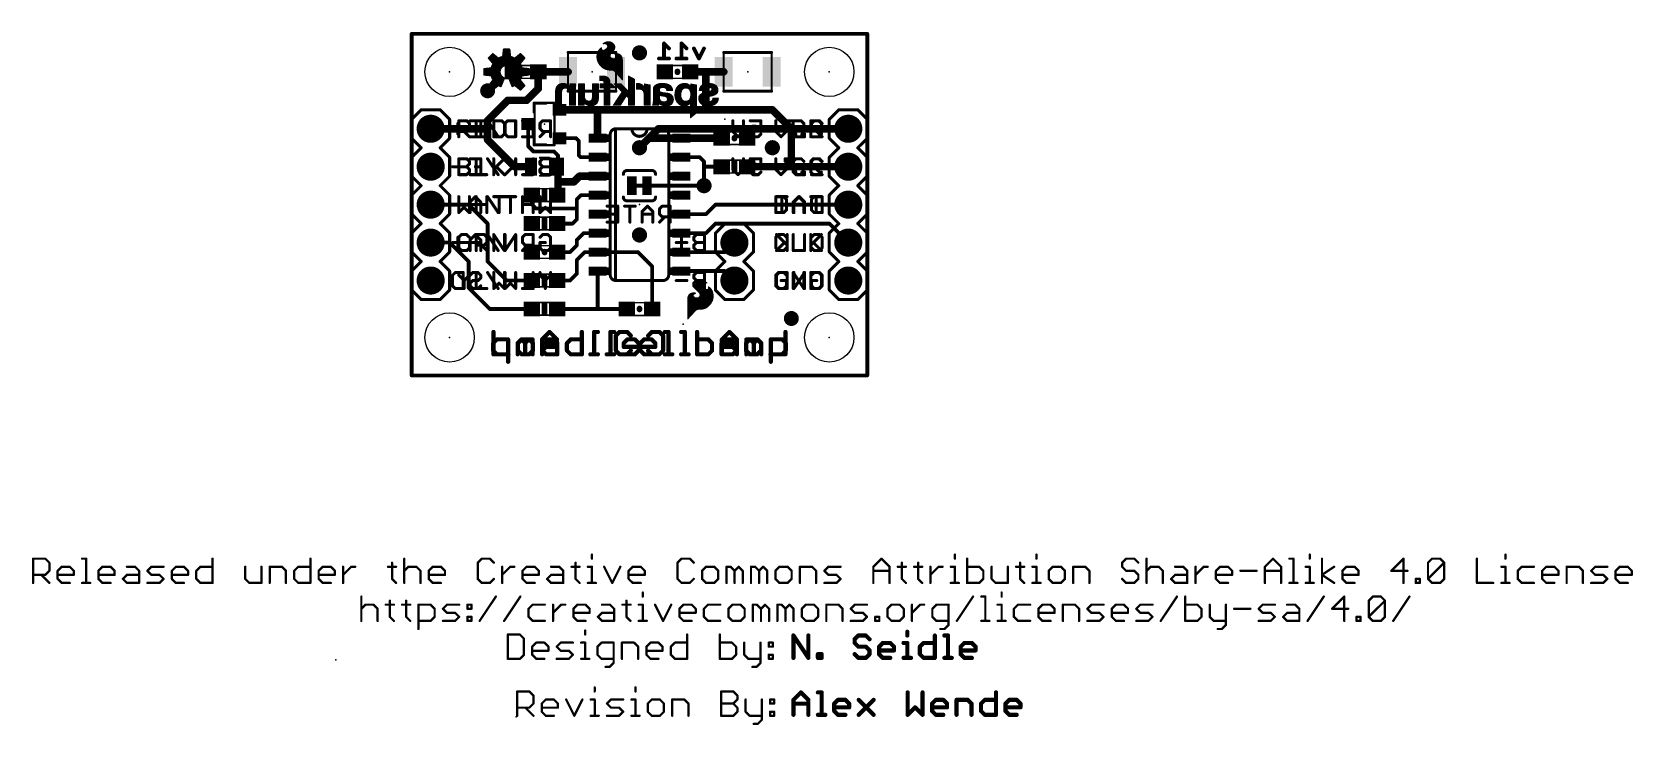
# Model space of a CAD drawing. Extents: x -25 to 82, y -23 to 23.
import ezdxf

# ---------------------------------------------------------------- set-up
doc = ezdxf.new("R2010")
doc.units = 0
for name, color, linetype in [('1', 12, 'CONTINUOUS'), ('16', 132, 'CONTINUOUS'), ('17', 110, 'CONTINUOUS'), ('18', 110, 'CONTINUOUS'), ('20', 53, 'CONTINUOUS'), ('21', 41, 'CONTINUOUS'), ('22', 40, 'CONTINUOUS'), ('23', 53, 'CONTINUOUS'), ('24', 53, 'CONTINUOUS'), ('51', 53, 'CONTINUOUS')]:
    doc.layers.add(name, color=color, linetype=linetype)

# ---------------------------------------------------------------- blocks, each defined once
blk = doc.blocks.new('RECT')
blk.add_solid([(-0.5, -0.5), (0.5, -0.5), (-0.5, 0.5), (0.5, 0.5)])
blk = doc.blocks.new('PIE')
at = {"const_width": 0.5}
blk.add_lwpolyline([(0, -0.25, 1), (0, 0.25, 1), (0, -0.25)], format="xyb", dxfattribs=at)
blk = doc.blocks.new('ROUNDP')
at = {"const_width": 0.5}
blk.add_lwpolyline([(0, -0.25, 1), (0, 0.25, 1), (0, -0.25)], format="xyb", dxfattribs=at)
blk = doc.blocks.new('ROUNDV')
at = {"const_width": 0.5}
blk.add_lwpolyline([(0, -0.25, 1), (0, 0.25, 1), (0, -0.25)], format="xyb", dxfattribs=at)

msp = doc.modelspace()

# ---------------------------------------------------------------- linework, layer by layer
at = {"layer": '1'}
for points, const_width in [([(0, 22.86), (0, 0)], 0.254), ([(30.48, 22.86), (0, 22.86)], 0.254), ([(30.48, 0), (30.48, 22.86)], 0.254), ([(8.47, 20.32), (10.465, 20.32)], 0.508), ([(8.47, 19.1981), (8.47, 20.32)], 0.508), ([(18.63, 20.32), (19.685, 20.32)], 0.508), ([(19.685, 20.32), (20.879, 20.32)], 0.508), ([(19.685, 17.78), (19.685, 20.32)], 0.508), ([(7.6869, 18.415), (8.47, 19.1981)], 0.508), ([(5.08, 17.065), (6.43, 18.415)], 0.508), ([(6.43, 18.415), (7.6869, 18.415)], 0.508), ([(5.08, 16.51), (5.08, 17.065)], 0.508), ([(12.44, 17.78), (9.89, 17.78)], 0.508), ([(9.89, 17.7775), (9.89, 17.78)], 0.508), ([(18.034, 17.78), (12.44, 17.78)], 0.508), ([(12.44, 15.875), (12.44, 17.78)], 0.508), ([(18.04, 17.774), (18.034, 17.78)], 0.508), ([(18.034, 17.78), (19.685, 17.78)], 0.508), ([(24.13, 17.78), (19.685, 17.78)], 0.508), ([(25.4, 16.51), (24.13, 17.78)], 0.508), ([(5.08, 16.51), (1.27, 16.51)], 0.508), ([(5.08, 15.766), (5.08, 16.51)], 0.508), ([(7.79, 15.3471), (7.79, 16.8275)], 0.254), ([(15.875, 15.875), (15.24, 15.24)], 0.508), ([(20.74, 15.875), (15.875, 15.875)], 0.508), ([(20.74, 15.875), (18.04, 15.875)], 0.508), ([(25.4, 13.97), (25.4, 16.51)], 0.508), ([(6.8761, 13.97), (5.08, 15.766)], 0.508), ([(8.1511, 14.986), (7.79, 15.3471)], 0.254), ([(9.525, 14.986), (8.1511, 14.986)], 0.254), ([(9.79, 14.721), (9.525, 14.986)], 0.254), ([(9.89, 15.8775), (10.9946, 15.8775)], 0.254), ([(10.9946, 15.8775), (11.176, 15.6961)], 0.254), ([(11.176, 15.6961), (11.176, 14.732)], 0.254), ([(7.99, 13.97), (6.8761, 13.97)], 0.508), ([(9.79, 13.97), (9.79, 12.954)], 0.508), ([(9.79, 13.97), (9.79, 14.721)], 0.254), ([(11.176, 14.732), (11.303, 14.605)], 0.254), ([(11.303, 14.605), (12.44, 14.605)], 0.254), ([(18.04, 14.605), (19.274, 14.605)], 0.254), ([(19.274, 14.605), (19.558, 14.321)], 0.254), ([(19.558, 14.321), (19.558, 13.97)], 0.254), ([(20.74, 13.97), (19.558, 13.97)], 0.254), ([(19.558, 12.7), (19.558, 13.97)], 0.254), ([(22.44, 13.97), (25.4, 13.97)], 0.508), ([(25.4, 13.97), (29.21, 13.97)], 0.508), ([(9.79, 12.954), (9.79, 12.065)], 0.508), ([(10.8451, 12.954), (9.79, 12.954)], 0.508), ([(11.2261, 13.335), (10.8451, 12.954)], 0.508), ([(12.44, 13.335), (11.2261, 13.335)], 0.508), ([(8.04, 12.065), (8.04, 11.4448)], 0.254), ([(9.79, 12.065), (9.74, 12.065)], 0.508), ([(11.049, 11.781), (11.333, 12.065)], 0.254), ([(11.049, 11.176), (11.049, 11.781)], 0.254), ([(11.333, 12.065), (12.44, 12.065)], 0.254), ([(1.27, 11.43), (3.81, 11.43)], 0.254), ([(3.81, 11.43), (5.08, 10.16)], 0.254), ([(8.04, 11.4448), (8.3088, 11.176)], 0.254), ([(8.3088, 11.176), (11.049, 11.176)], 0.254), ([(11.049, 10.444), (11.049, 11.176)], 0.254), ([(18.04, 10.795), (19.685, 10.795)], 0.254), ([(19.685, 10.795), (20.32, 11.43)], 0.254), ([(20.32, 11.43), (29.21, 11.43)], 0.254), ([(5.08, 10.16), (5.08, 7.62)], 0.254), ([(9.74, 10.16), (10.765, 10.16)], 0.254), ([(10.765, 10.16), (11.049, 10.444)], 0.254), ([(11.049, 9.0671), (11.5069, 9.525)], 0.254), ([(11.5069, 9.525), (12.44, 9.525)], 0.254), ([(18.04, 9.525), (19.685, 9.525)], 0.254), ([(19.685, 9.525), (20.32, 10.16)], 0.254), ([(20.32, 10.16), (27.94, 10.16)], 0.254), ([(27.94, 10.16), (29.21, 8.89)], 0.254), ([(2.5528, 8.89), (1.27, 8.89)], 0.254), ([(3.81, 7.6328), (2.5528, 8.89)], 0.254), ([(10.5911, 8.255), (11.049, 8.7129)], 0.254), ([(11.049, 8.7129), (11.049, 9.0671)], 0.254), ([(20.955, 8.255), (21.59, 8.89)], 0.254), ([(3.81, 5.8649), (3.81, 7.6328)], 0.254), ([(5.08, 7.62), (6.35, 6.35)], 0.254), ([(9.74, 8.255), (10.5911, 8.255)], 0.254), ([(11.049, 7.7162), (11.5878, 8.255)], 0.254), ([(11.049, 6.8079), (11.049, 7.7162)], 0.254), ([(11.5878, 8.255), (12.44, 8.255)], 0.254), ([(12.44, 8.255), (15.1277, 8.255)], 0.254), ([(15.1277, 8.255), (16.09, 7.2927)], 0.254), ([(18.04, 8.255), (20.955, 8.255)], 0.254), ([(6.35, 6.35), (8.04, 6.35)], 0.254), ([(9.74, 6.35), (10.5911, 6.35)], 0.254), ([(10.5911, 6.35), (11.049, 6.8079)], 0.254), ([(12.44, 6.985), (12.44, 4.445)], 0.254), ([(16.09, 7.2927), (16.09, 4.445)], 0.254), ([(18.04, 6.985), (20.955, 6.985)], 0.254), ([(20.955, 6.985), (21.59, 6.35)], 0.254), ([(5.2299, 4.445), (3.81, 5.8649)], 0.254), ([(8.04, 4.445), (5.2299, 4.445)], 0.254), ([(9.74, 4.445), (11.43, 4.445)], 0.254), ([(12.44, 4.445), (11.43, 4.445)], 0.254), ([(12.44, 4.445), (14.39, 4.445)], 0.254), ([(0, 0), (30.48, 0)], 0.254)]:
    msp.add_lwpolyline(points, dxfattribs=dict(at, const_width=const_width))
for points, const_width in [([(0.0635, 22.86, 1), (-0.0635, 22.86)], 0.127), ([(0, 22.9235, 1), (0, 22.7965)], 0.127), ([(30.5435, 22.86, 1), (30.4165, 22.86)], 0.127), ([(30.48, 22.7965, 1), (30.48, 22.9235)], 0.127), ([(8.47, 20.447, 1), (8.47, 20.193)], 0.254), ([(8.597, 20.32, 1), (8.343, 20.32)], 0.254), ([(10.465, 20.193, 1), (10.465, 20.447)], 0.254), ([(18.63, 20.447, 1), (18.63, 20.193)], 0.254), ([(19.685, 20.447, 1), (19.685, 20.193)], 0.254), ([(19.812, 20.32, 1), (19.558, 20.32)], 0.254), ([(19.685, 20.193, 1), (19.685, 20.447)], 0.254), ([(20.879, 20.193, 1), (20.879, 20.447)], 0.254), ([(8.343, 19.1981, 1), (8.597, 19.1981)], 0.254), ([(8.5598, 19.1083, 1), (8.3802, 19.2879)], 0.254), ([(6.43, 18.542, 1), (6.43, 18.288)], 0.254), ([(6.5198, 18.3252, 1), (6.3402, 18.5048)], 0.254), ([(7.5971, 18.5048, 1), (7.7767, 18.3252)], 0.254), ([(7.6869, 18.288, 1), (7.6869, 18.542)], 0.254), ([(5.207, 17.065, 1), (4.953, 17.065)], 0.254), ([(4.9902, 17.1548, 1), (5.1698, 16.9752)], 0.254), ([(9.89, 17.907, 1), (9.89, 17.653)], 0.254), ([(10.017, 17.78, 1), (9.763, 17.78)], 0.254), ([(9.763, 17.7775, 1), (10.017, 17.7775)], 0.254), ([(12.44, 17.907, 1), (12.44, 17.653)], 0.254), ([(12.567, 17.78, 1), (12.313, 17.78)], 0.254), ([(12.44, 17.653, 1), (12.44, 17.907)], 0.254), ([(18.1238, 17.8698, 1), (17.9442, 17.6902)], 0.254), ([(18.034, 17.907, 1), (18.034, 17.653)], 0.254), ([(17.9502, 17.6842, 1), (18.1298, 17.8638)], 0.254), ([(18.034, 17.653, 1), (18.034, 17.907)], 0.254), ([(19.685, 17.907, 1), (19.685, 17.653)], 0.254), ([(19.558, 17.78, 1), (19.812, 17.78)], 0.254), ([(19.685, 17.653, 1), (19.685, 17.907)], 0.254), ([(24.2198, 17.8698, 1), (24.0402, 17.6902)], 0.254), ([(24.13, 17.653, 1), (24.13, 17.907)], 0.254), ([(1.27, 16.637, 1), (1.27, 16.383)], 0.254), ([(5.207, 16.51, 1), (4.953, 16.51)], 0.254), ([(4.953, 16.51, 1), (5.207, 16.51)], 0.254), ([(5.08, 16.383, 1), (5.08, 16.637)], 0.254), ([(7.8535, 16.8275, 1), (7.7265, 16.8275)], 0.127), ([(15.875, 16.002, 1), (15.875, 15.748)], 0.254), ([(15.9648, 15.7852, 1), (15.7852, 15.9648)], 0.254), ([(18.04, 16.002, 1), (18.04, 15.748)], 0.254), ([(20.74, 15.748, 1), (20.74, 16.002)], 0.254), ([(20.74, 15.748, 1), (20.74, 16.002)], 0.254), ([(25.527, 16.51, 1), (25.273, 16.51)], 0.254), ([(25.3102, 16.4202, 1), (25.4898, 16.5998)], 0.254), ([(5.1698, 15.8559, 1), (4.9902, 15.6762)], 0.254), ([(4.953, 15.766, 1), (5.207, 15.766)], 0.254), ([(7.8349, 15.392, 1), (7.7451, 15.3022)], 0.127), ([(7.7265, 15.3471, 1), (7.8535, 15.3471)], 0.127), ([(8.1511, 15.0495, 1), (8.1511, 14.9225)], 0.127), ([(8.1062, 14.9411, 1), (8.196, 15.0309)], 0.127), ([(9.5699, 15.0309, 1), (9.4801, 14.9411)], 0.127), ([(9.525, 14.9225, 1), (9.525, 15.0495)], 0.127), ([(9.89, 15.941, 1), (9.89, 15.814)], 0.127), ([(11.0395, 15.9224, 1), (10.9497, 15.8326)], 0.127), ([(10.9946, 15.814, 1), (10.9946, 15.941)], 0.127), ([(11.2395, 15.6961, 1), (11.1125, 15.6961)], 0.127), ([(11.1311, 15.6512, 1), (11.2209, 15.741)], 0.127), ([(12.313, 15.875, 1), (12.567, 15.875)], 0.254), ([(15.1502, 15.3298, 1), (15.3298, 15.1502)], 0.254), ([(6.8761, 14.097, 1), (6.8761, 13.843)], 0.254), ([(6.7862, 13.8802, 1), (6.9659, 14.0598)], 0.254), ([(7.99, 13.843, 1), (7.99, 14.097)], 0.254), ([(9.917, 13.97, 1), (9.663, 13.97)], 0.254), ([(9.8535, 14.721, 1), (9.7265, 14.721)], 0.127), ([(9.7265, 13.97, 1), (9.8535, 13.97)], 0.127), ([(9.7451, 14.6761, 1), (9.8349, 14.7659)], 0.127), ([(11.2209, 14.7769, 1), (11.1311, 14.6871)], 0.127), ([(11.1125, 14.732, 1), (11.2395, 14.732)], 0.127), ([(11.303, 14.6685, 1), (11.303, 14.5415)], 0.127), ([(11.2581, 14.5601, 1), (11.3479, 14.6499)], 0.127), ([(12.44, 14.5415, 1), (12.44, 14.6685)], 0.127), ([(18.04, 14.6685, 1), (18.04, 14.5415)], 0.127), ([(19.3189, 14.6499, 1), (19.2291, 14.5601)], 0.127), ([(19.274, 14.5415, 1), (19.274, 14.6685)], 0.127), ([(19.6215, 14.321, 1), (19.4945, 14.321)], 0.127), ([(19.558, 14.0335, 1), (19.558, 13.9065)], 0.127), ([(19.6215, 13.97, 1), (19.4945, 13.97)], 0.127), ([(19.4945, 13.97, 1), (19.6215, 13.97)], 0.127), ([(19.5131, 14.2761, 1), (19.6029, 14.3659)], 0.127), ([(20.74, 13.9065, 1), (20.74, 14.0335)], 0.127), ([(22.44, 14.097, 1), (22.44, 13.843)], 0.254), ([(25.4, 14.097, 1), (25.4, 13.843)], 0.254), ([(25.273, 13.97, 1), (25.527, 13.97)], 0.254), ([(25.4, 13.843, 1), (25.4, 14.097)], 0.254), ([(29.21, 13.843, 1), (29.21, 14.097)], 0.254), ([(9.917, 12.954, 1), (9.663, 12.954)], 0.254), ([(9.79, 13.081, 1), (9.79, 12.827)], 0.254), ([(9.663, 12.954, 1), (9.917, 12.954)], 0.254), ([(10.7553, 13.0438, 1), (10.9349, 12.8642)], 0.254), ([(10.8451, 12.827, 1), (10.8451, 13.081)], 0.254), ([(11.2261, 13.462, 1), (11.2261, 13.208)], 0.254), ([(11.3159, 13.2452, 1), (11.1363, 13.4248)], 0.254), ([(12.44, 13.208, 1), (12.44, 13.462)], 0.254), ([(8.1035, 12.065, 1), (7.9765, 12.065)], 0.127), ([(9.74, 12.192, 1), (9.74, 11.938)], 0.254), ([(9.663, 12.065, 1), (9.917, 12.065)], 0.254), ([(9.79, 11.938, 1), (9.79, 12.192)], 0.254), ([(11.1125, 11.781, 1), (10.9855, 11.781)], 0.127), ([(11.0041, 11.8259, 1), (11.0939, 11.7361)], 0.127), ([(11.333, 12.1285, 1), (11.333, 12.0015)], 0.127), ([(11.3779, 12.0201, 1), (11.2881, 12.1099)], 0.127), ([(12.44, 12.0015, 1), (12.44, 12.1285)], 0.127), ([(19.4945, 12.7, 1), (19.6215, 12.7)], 0.127), ([(1.27, 11.4935, 1), (1.27, 11.3665)], 0.127), ([(3.8549, 11.4749, 1), (3.7651, 11.3851)], 0.127), ([(3.81, 11.3665, 1), (3.81, 11.4935)], 0.127), ([(8.0849, 11.4897, 1), (7.9951, 11.3999)], 0.127), ([(7.9765, 11.4448, 1), (8.1035, 11.4448)], 0.127), ([(8.3088, 11.2395, 1), (8.3088, 11.1125)], 0.127), ([(8.2639, 11.1311, 1), (8.3537, 11.2209)], 0.127), ([(11.1125, 11.176, 1), (10.9855, 11.176)], 0.127), ([(10.9855, 11.176, 1), (11.1125, 11.176)], 0.127), ([(11.049, 11.1125, 1), (11.049, 11.2395)], 0.127), ([(18.04, 10.8585, 1), (18.04, 10.7315)], 0.127), ([(19.6401, 10.8399, 1), (19.7299, 10.7501)], 0.127), ([(19.685, 10.7315, 1), (19.685, 10.8585)], 0.127), ([(20.32, 11.4935, 1), (20.32, 11.3665)], 0.127), ([(20.3649, 11.3851, 1), (20.2751, 11.4749)], 0.127), ([(29.21, 11.3665, 1), (29.21, 11.4935)], 0.127), ([(5.1435, 10.16, 1), (5.0165, 10.16)], 0.127), ([(5.0351, 10.1151, 1), (5.1249, 10.2049)], 0.127), ([(9.74, 10.2235, 1), (9.74, 10.0965)], 0.127), ([(10.7201, 10.2049, 1), (10.8099, 10.1151)], 0.127), ([(10.765, 10.0965, 1), (10.765, 10.2235)], 0.127), ([(10.9855, 10.444, 1), (11.1125, 10.444)], 0.127), ([(11.0939, 10.3991, 1), (11.0041, 10.4889)], 0.127), ([(11.5069, 9.5885, 1), (11.5069, 9.4615)], 0.127), ([(11.5518, 9.4801, 1), (11.462, 9.5699)], 0.127), ([(12.44, 9.4615, 1), (12.44, 9.5885)], 0.127), ([(18.04, 9.5885, 1), (18.04, 9.4615)], 0.127), ([(19.685, 9.4615, 1), (19.685, 9.5885)], 0.127), ([(20.32, 10.2235, 1), (20.32, 10.0965)], 0.127), ([(20.3649, 10.1151, 1), (20.2751, 10.2049)], 0.127), ([(27.9849, 10.2049, 1), (27.8951, 10.1151)], 0.127), ([(27.94, 10.0965, 1), (27.94, 10.2235)], 0.127), ([(1.27, 8.9535, 1), (1.27, 8.8265)], 0.127), ([(2.5977, 8.9349, 1), (2.5079, 8.8451)], 0.127), ([(2.5528, 8.8265, 1), (2.5528, 8.9535)], 0.127), ([(11.1125, 9.0671, 1), (10.9855, 9.0671)], 0.127), ([(11.0041, 9.112, 1), (11.0939, 9.0222)], 0.127), ([(10.9855, 8.7129, 1), (11.1125, 8.7129)], 0.127), ([(11.0939, 8.668, 1), (11.0041, 8.7578)], 0.127), ([(19.6401, 9.5699, 1), (19.7299, 9.4801)], 0.127), ([(21.6349, 8.8451, 1), (21.5451, 8.9349)], 0.127), ([(29.1651, 8.8451, 1), (29.2549, 8.9349)], 0.127), ([(3.8735, 7.6328, 1), (3.7465, 7.6328)], 0.127), ([(3.7651, 7.5879, 1), (3.8549, 7.6777)], 0.127), ([(5.1249, 7.6649, 1), (5.0351, 7.5751)], 0.127), ([(5.0165, 7.62, 1), (5.1435, 7.62)], 0.127), ([(9.74, 8.3185, 1), (9.74, 8.1915)], 0.127), ([(10.5462, 8.2999, 1), (10.636, 8.2101)], 0.127), ([(10.5911, 8.1915, 1), (10.5911, 8.3185)], 0.127), ([(11.1125, 7.7162, 1), (10.9855, 7.7162)], 0.127), ([(11.0041, 7.7611, 1), (11.0939, 7.6713)], 0.127), ([(11.5878, 8.3185, 1), (11.5878, 8.1915)], 0.127), ([(11.6327, 8.2101, 1), (11.5429, 8.2999)], 0.127), ([(12.44, 8.3185, 1), (12.44, 8.1915)], 0.127), ([(12.44, 8.1915, 1), (12.44, 8.3185)], 0.127), ([(15.1726, 8.2999, 1), (15.0828, 8.2101)], 0.127), ([(15.1277, 8.1915, 1), (15.1277, 8.3185)], 0.127), ([(18.04, 8.3185, 1), (18.04, 8.1915)], 0.127), ([(20.9101, 8.2999, 1), (20.9999, 8.2101)], 0.127), ([(20.955, 8.1915, 1), (20.955, 8.3185)], 0.127), ([(6.35, 6.4135, 1), (6.35, 6.2865)], 0.127), ([(6.3051, 6.3051, 1), (6.3949, 6.3949)], 0.127), ([(8.04, 6.2865, 1), (8.04, 6.4135)], 0.127), ([(9.74, 6.4135, 1), (9.74, 6.2865)], 0.127), ([(10.5462, 6.3949, 1), (10.636, 6.3051)], 0.127), ([(10.5911, 6.2865, 1), (10.5911, 6.4135)], 0.127), ([(10.9855, 6.8079, 1), (11.1125, 6.8079)], 0.127), ([(11.0939, 6.763, 1), (11.0041, 6.8528)], 0.127), ([(12.5035, 6.985, 1), (12.3765, 6.985)], 0.127), ([(16.1535, 7.2927, 1), (16.0265, 7.2927)], 0.127), ([(16.0451, 7.2478, 1), (16.1349, 7.3376)], 0.127), ([(18.04, 7.0485, 1), (18.04, 6.9215)], 0.127), ([(20.9999, 7.0299, 1), (20.9101, 6.9401)], 0.127), ([(20.955, 6.9215, 1), (20.955, 7.0485)], 0.127), ([(21.5451, 6.3051, 1), (21.6349, 6.3949)], 0.127), ([(3.8549, 5.9098, 1), (3.7651, 5.82)], 0.127), ([(3.7465, 5.8649, 1), (3.8735, 5.8649)], 0.127), ([(5.2299, 4.5085, 1), (5.2299, 4.3815)], 0.127), ([(5.185, 4.4001, 1), (5.2748, 4.4899)], 0.127), ([(8.04, 4.3815, 1), (8.04, 4.5085)], 0.127), ([(9.74, 4.5085, 1), (9.74, 4.3815)], 0.127), ([(11.43, 4.5085, 1), (11.43, 4.3815)], 0.127), ([(11.43, 4.3815, 1), (11.43, 4.5085)], 0.127), ([(12.44, 4.5085, 1), (12.44, 4.3815)], 0.127), ([(12.3765, 4.445, 1), (12.5035, 4.445)], 0.127), ([(12.44, 4.3815, 1), (12.44, 4.5085)], 0.127), ([(14.39, 4.3815, 1), (14.39, 4.5085)], 0.127), ([(16.0265, 4.445, 1), (16.1535, 4.445)], 0.127), ([(0, 0.0635, 1), (0, -0.0635)], 0.127), ([(-0.0635, 0, 1), (0.0635, 0)], 0.127), ([(30.4165, 0, 1), (30.5435, 0)], 0.127), ([(30.48, -0.0635, 1), (30.48, 0.0635)], 0.127)]:
    msp.add_lwpolyline(points, format="xyb", dxfattribs=dict(at, const_width=const_width))
at = {"layer": '16'}
for points, const_width in [([(0, 22.86), (0, 0)], 0.254), ([(30.48, 22.86), (0, 22.86)], 0.254), ([(30.48, 0), (30.48, 22.86)], 0.254), ([(17.2192, 21.8869), (16.8803, 22.2259)], 0.254), ([(16.8803, 22.2259), (16.8803, 21.209)], 0.254), ([(18.3886, 21.8869), (18.0496, 22.2259)], 0.254), ([(18.0496, 22.2259), (18.0496, 21.209)], 0.254), ([(19.219, 21.209), (18.8801, 21.8869)], 0.254), ([(19.558, 21.8869), (19.219, 21.209)], 0.254), ([(17.2192, 21.209), (16.5413, 21.209)], 0.254), ([(18.3886, 21.209), (17.7107, 21.209)], 0.254), ([(15.24, 15.24), (16.51, 16.51)], 0.508), ([(16.51, 16.51), (29.21, 16.51)], 0.508), ([(14.859, 12.7), (15.621, 12.7)], 0.254), ([(15.748, 12.7), (19.558, 12.7)], 0.254), ([(0, 0), (30.48, 0)], 0.254)]:
    msp.add_lwpolyline(points, dxfattribs=dict(at, const_width=const_width))
for points, const_width in [([(0.0635, 22.86, 1), (-0.0635, 22.86)], 0.127), ([(0, 22.9235, 1), (0, 22.7965)], 0.127), ([(30.5435, 22.86, 1), (30.4165, 22.86)], 0.127), ([(30.48, 22.7965, 1), (30.48, 22.9235)], 0.127), ([(16.9252, 22.2708, 1), (16.8353, 22.181)], 0.127), ([(16.9438, 22.2259, 1), (16.8167, 22.2259)], 0.127), ([(17.1743, 21.842, 1), (17.2641, 21.9318)], 0.127), ([(18.0945, 22.2708, 1), (18.0047, 22.181)], 0.127), ([(18.1131, 22.2259, 1), (17.9861, 22.2259)], 0.127), ([(18.3437, 21.842, 1), (18.4335, 21.9318)], 0.127), ([(18.9369, 21.9153, 1), (18.8233, 21.8585)], 0.127), ([(19.6148, 21.8585, 1), (19.5012, 21.9153)], 0.127), ([(16.5413, 21.2725, 1), (16.5413, 21.1455)], 0.127), ([(16.8167, 21.209, 1), (16.9438, 21.209)], 0.127), ([(17.2192, 21.1455, 1), (17.2192, 21.2725)], 0.127), ([(17.7107, 21.2725, 1), (17.7107, 21.1455)], 0.127), ([(17.9861, 21.209, 1), (18.1131, 21.209)], 0.127), ([(18.3886, 21.1455, 1), (18.3886, 21.2725)], 0.127), ([(19.1622, 21.2374, 1), (19.2758, 21.1806)], 0.127), ([(19.1622, 21.1806, 1), (19.2758, 21.2374)], 0.127), ([(16.51, 16.637, 1), (16.51, 16.383)], 0.254), ([(16.5998, 16.4202, 1), (16.4202, 16.5998)], 0.254), ([(29.21, 16.383, 1), (29.21, 16.637)], 0.254), ([(15.1502, 15.3298, 1), (15.3298, 15.1502)], 0.254), ([(14.859, 12.7635, 1), (14.859, 12.6365)], 0.127), ([(15.621, 12.6365, 1), (15.621, 12.7635)], 0.127), ([(15.748, 12.7635, 1), (15.748, 12.6365)], 0.127), ([(19.558, 12.6365, 1), (19.558, 12.7635)], 0.127), ([(0, 0.0635, 1), (0, -0.0635)], 0.127), ([(-0.0635, 0, 1), (0.0635, 0)], 0.127), ([(30.4165, 0, 1), (30.5435, 0)], 0.127), ([(30.48, -0.0635, 1), (30.48, 0.0635)], 0.127)]:
    msp.add_lwpolyline(points, format="xyb", dxfattribs=dict(at, const_width=const_width))
at = {"layer": '20', "const_width": 0.2032}
for points in [[(0, 22.86), (30.48, 22.86)], [(0, 0), (0, 22.86)], [(30.48, 22.86), (30.48, 0)], [(30.48, 0), (0, 0)]]:
    msp.add_lwpolyline(points, dxfattribs=at)
at = {"layer": '20', "const_width": 0.1016}
for points in [[(0, 22.9108, 1), (0, 22.8092)], [(0.0508, 22.86, 1), (-0.0508, 22.86)], [(30.5308, 22.86, 1), (30.4292, 22.86)], [(30.48, 22.8092, 1), (30.48, 22.9108)], [(0, 0.0508, 1), (0, -0.0508)], [(-0.0508, 0, 1), (0.0508, 0)], [(30.4292, 0, 1), (30.5308, 0)], [(30.48, -0.0508, 1), (30.48, 0.0508)]]:
    msp.add_lwpolyline(points, format="xyb", dxfattribs=at)
at = {"layer": '20'}
for centre in [(2.54, 20.32), (27.94, 20.32), (2.54, 2.54), (27.94, 2.54)]:
    msp.add_circle(centre, 1.651, dxfattribs=at)
at = {"layer": '21'}
for points, const_width in [([(10.465, 21.62), (13.665, 21.62)], 0.2032), ([(20.879, 21.62), (24.079, 21.62)], 0.2032), ([(7.62, 20.2921), (7.62, 20.3479)], 0.381), ([(17.78, 20.2921), (17.78, 20.3479)], 0.381), ([(8.19, 17.6275), (8.19, 18.2275)], 0.2032), ([(8.19, 18.2275), (8.99, 18.2275)], 0.2032), ([(10.465, 19.02), (13.665, 19.02)], 0.2032), ([(20.879, 19.02), (24.079, 19.02)], 0.2032), ([(0, 17.145), (0.635, 17.78)], 0.2032), ([(0, 15.875), (0, 17.145)], 0.2032), ([(0.635, 17.78), (1.905, 17.78)], 0.2032), ([(1.905, 17.78), (2.54, 17.145)], 0.2032), ([(2.54, 17.145), (2.54, 15.875)], 0.2032), ([(3.1496, 15.9766), (3.1496, 17.0443)], 0.2032), ([(3.1496, 17.0443), (3.6835, 17.0443)], 0.2032), ([(3.6835, 17.0443), (3.8614, 16.8664)], 0.2032), ([(5.0308, 17.0443), (4.319, 17.0443)], 0.2032), ([(4.319, 17.0443), (4.319, 15.9766)], 0.2032), ([(5.4884, 17.0443), (5.4884, 15.9766)], 0.2032), ([(6.0223, 17.0443), (5.4884, 17.0443)], 0.2032), ([(6.2002, 16.8664), (6.0223, 17.0443)], 0.2032), ([(24.3586, 17.0443), (24.3586, 16.3325)], 0.2032), ([(25.0704, 16.3325), (25.0704, 17.0443)], 0.2032), ([(25.528, 17.0443), (25.528, 15.9766)], 0.2032), ([(26.0619, 17.0443), (25.528, 17.0443)], 0.2032), ([(26.2398, 16.8664), (26.0619, 17.0443)], 0.2032), ([(26.6974, 17.0443), (26.6974, 15.9766)], 0.2032), ([(27.2313, 17.0443), (26.6974, 17.0443)], 0.2032), ([(27.4092, 16.8664), (27.2313, 17.0443)], 0.2032), ([(28.575, 17.78), (27.94, 17.145)], 0.2032), ([(27.94, 15.875), (27.94, 17.145)], 0.2032), ([(29.845, 17.78), (28.575, 17.78)], 0.2032), ([(30.48, 17.145), (29.845, 17.78)], 0.2032), ([(30.48, 17.145), (30.48, 15.875)], 0.2032), ([(3.6835, 16.3325), (3.1496, 16.3325)], 0.2032), ([(3.5055, 16.3325), (3.8614, 15.9766)], 0.2032), ([(3.8614, 16.5105), (3.6835, 16.3325)], 0.2032), ([(3.8614, 16.8664), (3.8614, 16.5105)], 0.2032), ([(4.319, 16.5105), (4.6749, 16.5105)], 0.2032), ([(4.319, 15.9766), (5.0308, 15.9766)], 0.2032), ([(5.4884, 15.9766), (6.0223, 15.9766)], 0.2032), ([(6.0223, 15.9766), (6.2002, 16.1546)], 0.2032), ([(6.2002, 16.1546), (6.2002, 16.8664)], 0.2032), ([(8.19, 16.0275), (8.19, 15.4275)], 0.2032), ([(13.2842, 16.129), (13.2842, 6.731)], 0.2032), ([(13.6398, 16.51), (13.6398, 6.35)], 0.2032), ([(14.732, 16.51), (13.6652, 16.51)], 0.2032), ([(15.748, 16.51), (14.732, 16.51)], 0.2032), ([(16.8148, 16.51), (15.748, 16.51)], 0.2032), ([(17.1958, 6.731), (17.1958, 16.129)], 0.2032), ([(21.59, 15.9029), (21.59, 15.8471)], 0.381), ([(24.3586, 16.3325), (24.7145, 15.9766)], 0.2032), ([(24.7145, 15.9766), (25.0704, 16.3325)], 0.2032), ([(25.528, 15.9766), (26.0619, 15.9766)], 0.2032), ([(26.0619, 15.9766), (26.2398, 16.1546)], 0.2032), ([(26.2398, 16.1546), (26.2398, 16.8664)], 0.2032), ([(26.6974, 15.9766), (27.2313, 15.9766)], 0.2032), ([(27.2313, 15.9766), (27.4092, 16.1546)], 0.2032), ([(27.4092, 16.1546), (27.4092, 16.8664)], 0.2032), ([(0.635, 15.24), (0, 15.875)], 0.2032), ([(0, 14.605), (0.635, 15.24)], 0.2032), ([(2.54, 15.875), (1.905, 15.24)], 0.2032), ([(1.905, 15.24), (2.54, 14.605)], 0.2032), ([(8.19, 15.4275), (8.99, 15.4275)], 0.2032), ([(28.575, 15.24), (27.94, 15.875)], 0.2032), ([(27.94, 14.605), (28.575, 15.24)], 0.2032), ([(30.48, 15.875), (29.845, 15.24)], 0.2032), ([(29.845, 15.24), (30.48, 14.605)], 0.2032), ([(0, 13.335), (0, 14.605)], 0.2032), ([(2.54, 14.605), (2.54, 13.335)], 0.2032), ([(3.1496, 13.4366), (3.1496, 14.5043)], 0.2032), ([(3.1496, 14.5043), (3.6835, 14.5043)], 0.2032), ([(3.1496, 13.9705), (3.6835, 13.9705)], 0.2032), ([(3.6835, 14.5043), (3.8614, 14.3264)], 0.2032), ([(3.8614, 14.1484), (3.6835, 13.9705)], 0.2032), ([(3.6835, 13.9705), (3.8614, 13.7925)], 0.2032), ([(3.8614, 14.3264), (3.8614, 14.1484)], 0.2032), ([(4.319, 14.5043), (4.319, 13.4366)], 0.2032), ([(5.4884, 14.5043), (5.4884, 13.4366)], 0.2032), ([(5.4884, 13.7925), (6.2002, 14.5043)], 0.2032), ([(5.6663, 13.9705), (6.2002, 13.4366)], 0.2032), ([(8.59, 14.57), (9.19, 14.57)], 0.1524), ([(24.3586, 14.5043), (24.3586, 13.7925)], 0.2032), ([(25.0704, 13.7925), (25.0704, 14.5043)], 0.2032), ([(25.7059, 14.5043), (25.528, 14.3264)], 0.2032), ([(25.528, 14.3264), (25.528, 13.6146)], 0.2032), ([(26.0619, 14.5043), (25.7059, 14.5043)], 0.2032), ([(26.2398, 14.3264), (26.0619, 14.5043)], 0.2032), ([(26.8753, 14.5043), (26.6974, 14.3264)], 0.2032), ([(26.6974, 14.3264), (26.6974, 13.6146)], 0.2032), ([(27.2313, 14.5043), (26.8753, 14.5043)], 0.2032), ([(27.4092, 14.3264), (27.2313, 14.5043)], 0.2032), ([(27.94, 13.335), (27.94, 14.605)], 0.2032), ([(30.48, 14.605), (30.48, 13.335)], 0.2032), ([(0, 13.335), (0.635, 12.7)], 0.2032), ([(1.905, 12.7), (2.54, 13.335)], 0.2032), ([(3.6835, 13.4366), (3.1496, 13.4366)], 0.2032), ([(3.8614, 13.6146), (3.6835, 13.4366)], 0.2032), ([(3.8614, 13.7925), (3.8614, 13.6146)], 0.2032), ([(4.319, 13.4366), (5.0308, 13.4366)], 0.2032), ([(8.59, 13.37), (9.19, 13.37)], 0.1524), ([(24.3586, 13.7925), (24.7145, 13.4366)], 0.2032), ([(24.7145, 13.4366), (25.0704, 13.7925)], 0.2032), ([(25.528, 13.6146), (25.7059, 13.4366)], 0.2032), ([(25.7059, 13.4366), (26.0619, 13.4366)], 0.2032), ([(26.0619, 13.4366), (26.2398, 13.6146)], 0.2032), ([(26.6974, 13.6146), (26.8753, 13.4366)], 0.2032), ([(26.8753, 13.4366), (27.2313, 13.4366)], 0.2032), ([(27.2313, 13.4366), (27.4092, 13.6146)], 0.2032), ([(28.575, 12.7), (27.94, 13.335)], 0.2032), ([(30.48, 13.335), (29.845, 12.7)], 0.2032), ([(0, 12.065), (0.635, 12.7)], 0.2032), ([(0, 10.795), (0, 12.065)], 0.2032), ([(1.905, 12.7), (2.54, 12.065)], 0.2032), ([(2.54, 12.065), (2.54, 10.795)], 0.2032), ([(3.1496, 11.9643), (3.1496, 10.8966)], 0.2032), ([(3.8614, 10.8966), (3.8614, 11.9643)], 0.2032), ([(4.319, 10.8966), (4.319, 11.9643)], 0.2032), ([(5.0308, 11.9643), (5.0308, 10.8966)], 0.2032), ([(5.4884, 11.9643), (6.2002, 11.9643)], 0.2032), ([(5.8443, 10.8966), (5.8443, 11.9643)], 0.2032), ([(24.3586, 11.9643), (24.3586, 10.8966)], 0.2032), ([(24.8925, 11.9643), (24.3586, 11.9643)], 0.2032), ([(25.0704, 11.7864), (24.8925, 11.9643)], 0.2032), ([(25.0704, 11.0746), (25.0704, 11.7864)], 0.2032), ([(25.528, 11.6084), (25.8839, 11.9643)], 0.2032), ([(25.8839, 11.9643), (26.2398, 11.6084)], 0.2032), ([(26.6974, 11.9643), (27.4092, 11.9643)], 0.2032), ([(27.0533, 10.8966), (27.0533, 11.9643)], 0.2032), ([(27.94, 12.065), (28.575, 12.7)], 0.2032), ([(27.94, 10.795), (27.94, 12.065)], 0.2032), ([(29.845, 12.7), (30.48, 12.065)], 0.2032), ([(30.48, 12.065), (30.48, 10.795)], 0.2032), ([(0.635, 10.16), (0, 10.795)], 0.2032), ([(2.54, 10.795), (1.905, 10.16)], 0.2032), ([(3.1496, 10.8966), (3.5055, 11.2525)], 0.2032), ([(3.5055, 11.2525), (3.8614, 10.8966)], 0.2032), ([(4.319, 11.4305), (5.0308, 11.4305)], 0.2032), ([(24.3586, 10.8966), (24.8925, 10.8966)], 0.2032), ([(24.8925, 10.8966), (25.0704, 11.0746)], 0.2032), ([(25.528, 10.8966), (25.528, 11.6084)], 0.2032), ([(25.528, 11.4305), (26.2398, 11.4305)], 0.2032), ([(26.2398, 11.6084), (26.2398, 10.8966)], 0.2032), ([(28.575, 10.16), (27.94, 10.795)], 0.2032), ([(30.48, 10.795), (29.845, 10.16)], 0.2032), ([(0, 9.525), (0.635, 10.16)], 0.2032), ([(1.905, 10.16), (2.54, 9.525)], 0.2032), ([(28.575, 10.16), (27.94, 9.525)], 0.2032), ([(30.48, 9.525), (29.845, 10.16)], 0.2032), ([(0, 8.255), (0, 9.525)], 0.2032), ([(2.54, 9.525), (2.54, 8.255)], 0.2032), ([(3.3276, 9.4243), (3.1496, 9.2464)], 0.2032), ([(3.1496, 9.2464), (3.1496, 8.5346)], 0.2032), ([(3.1496, 8.5346), (3.3276, 8.3566)], 0.2032), ([(3.6835, 9.4243), (3.3276, 9.4243)], 0.2032), ([(3.8614, 8.8905), (3.5055, 8.8905)], 0.2032), ([(3.8614, 9.2464), (3.6835, 9.4243)], 0.2032), ([(3.6835, 8.3566), (3.8614, 8.5346)], 0.2032), ([(3.8614, 8.5346), (3.8614, 8.8905)], 0.2032), ([(4.319, 8.3566), (4.319, 9.4243)], 0.2032), ([(4.319, 9.4243), (4.8529, 9.4243)], 0.2032), ([(4.8529, 8.7125), (4.319, 8.7125)], 0.2032), ([(4.6749, 8.7125), (5.0308, 8.3566)], 0.2032), ([(4.8529, 9.4243), (5.0308, 9.2464)], 0.2032), ([(5.0308, 8.8905), (4.8529, 8.7125)], 0.2032), ([(5.0308, 9.2464), (5.0308, 8.8905)], 0.2032), ([(5.4884, 8.3566), (5.4884, 9.4243)], 0.2032), ([(5.4884, 9.4243), (6.2002, 8.3566)], 0.2032), ([(6.2002, 8.3566), (6.2002, 9.4243)], 0.2032), ([(24.5366, 9.4243), (24.3586, 9.2464)], 0.2032), ([(24.3586, 9.2464), (24.3586, 8.5346)], 0.2032), ([(24.3586, 8.5346), (24.5366, 8.3566)], 0.2032), ([(24.8925, 9.4243), (24.5366, 9.4243)], 0.2032), ([(25.0704, 9.2464), (24.8925, 9.4243)], 0.2032), ([(24.8925, 8.3566), (25.0704, 8.5346)], 0.2032), ([(25.528, 9.4243), (25.528, 8.3566)], 0.2032), ([(26.6974, 9.4243), (26.6974, 8.3566)], 0.2032), ([(26.6974, 8.7125), (27.4092, 9.4243)], 0.2032), ([(26.8753, 8.8905), (27.4092, 8.3566)], 0.2032), ([(27.94, 8.255), (27.94, 9.525)], 0.2032), ([(30.48, 9.525), (30.48, 8.255)], 0.2032), ([(0.635, 7.62), (0, 8.255)], 0.2032), ([(0, 6.985), (0.635, 7.62)], 0.2032), ([(2.54, 8.255), (1.905, 7.62)], 0.2032), ([(1.905, 7.62), (2.54, 6.985)], 0.2032), ([(3.3276, 8.3566), (3.6835, 8.3566)], 0.2032), ([(8.89, 8.2829), (8.89, 8.2271)], 0.381), ([(24.5366, 8.3566), (24.8925, 8.3566)], 0.2032), ([(25.528, 8.3566), (26.2398, 8.3566)], 0.2032), ([(28.575, 7.62), (27.94, 8.255)], 0.2032), ([(27.94, 6.985), (28.575, 7.62)], 0.2032), ([(30.48, 8.255), (29.845, 7.62)], 0.2032), ([(29.845, 7.62), (30.48, 6.985)], 0.2032), ([(0, 5.715), (0, 6.985)], 0.2032), ([(2.54, 6.985), (2.54, 5.715)], 0.2032), ([(3.1496, 6.8843), (3.1496, 6.7064)], 0.2032), ([(3.1496, 6.7064), (3.5055, 6.3505)], 0.2032), ([(3.5055, 6.3505), (3.8614, 6.7064)], 0.2032), ([(3.5055, 6.3505), (3.5055, 5.8166)], 0.2032), ([(3.8614, 6.7064), (3.8614, 6.8843)], 0.2032), ([(4.319, 6.8843), (4.319, 5.8166)], 0.2032), ([(5.4884, 6.8843), (5.4884, 5.8166)], 0.2032), ([(6.2002, 5.8166), (6.2002, 6.8843)], 0.2032), ([(13.6652, 6.35), (16.8148, 6.35)], 0.2032), ([(24.5366, 6.8843), (24.3586, 6.7064)], 0.2032), ([(24.3586, 6.7064), (24.3586, 5.9946)], 0.2032), ([(24.8925, 6.8843), (24.5366, 6.8843)], 0.2032), ([(25.0704, 6.3505), (24.7145, 6.3505)], 0.2032), ([(25.0704, 6.7064), (24.8925, 6.8843)], 0.2032), ([(25.0704, 5.9946), (25.0704, 6.3505)], 0.2032), ([(25.528, 5.8166), (25.528, 6.8843)], 0.2032), ([(25.528, 6.8843), (26.2398, 5.8166)], 0.2032), ([(26.2398, 5.8166), (26.2398, 6.8843)], 0.2032), ([(26.6974, 6.8843), (26.6974, 5.8166)], 0.2032), ([(27.2313, 6.8843), (26.6974, 6.8843)], 0.2032), ([(27.4092, 6.7064), (27.2313, 6.8843)], 0.2032), ([(27.4092, 5.9946), (27.4092, 6.7064)], 0.2032), ([(27.94, 5.715), (27.94, 6.985)], 0.2032), ([(30.48, 6.985), (30.48, 5.715)], 0.2032), ([(0, 5.715), (0.635, 5.08)], 0.2032), ([(1.905, 5.08), (2.54, 5.715)], 0.2032), ([(4.319, 5.8166), (5.0308, 5.8166)], 0.2032), ([(5.4884, 5.8166), (5.8443, 6.1725)], 0.2032), ([(5.8443, 6.1725), (6.2002, 5.8166)], 0.2032), ([(18.571, 5.409), (18.511, 5.309)], 0.0762), ([(18.526, 5.334), (18.831, 5.334)], 0.0762), ([(18.621, 5.449), (18.571, 5.409)], 0.0762), ([(18.5725, 5.4102), (18.8522, 5.4102)], 0.0762), ([(18.661, 5.479), (18.621, 5.449)], 0.0762), ([(18.711, 5.499), (18.661, 5.479)], 0.0762), ([(18.6795, 5.4864), (18.9658, 5.4864)], 0.0762), ([(18.761, 5.509), (18.711, 5.499)], 0.0762), ([(18.821, 5.519), (18.761, 5.509)], 0.0762), ([(18.941, 5.519), (18.821, 5.519)], 0.0762), ([(18.831, 5.369), (18.841, 5.399)], 0.0762), ([(18.831, 5.329), (18.831, 5.369)], 0.0762), ([(18.841, 5.299), (18.831, 5.329)], 0.0762), ([(18.841, 5.399), (18.901, 5.459)], 0.0762), ([(18.901, 5.459), (18.931, 5.469)], 0.0762), ([(18.931, 5.469), (18.971, 5.489)], 0.0762), ([(18.981, 5.499), (18.941, 5.519)], 0.0762), ([(18.971, 5.489), (18.981, 5.499)], 0.0762), ([(19.011, 6.089), (18.981, 5.999)], 0.0762), ([(18.981, 5.999), (18.981, 5.919)], 0.0762), ([(18.981, 5.9436), (19.4646, 5.9436)], 0.0762), ([(18.981, 5.919), (19.001, 5.829)], 0.0762), ([(18.9879, 6.0198), (19.451, 6.0198)], 0.0762), ([(18.9925, 5.8674), (19.5226, 5.8674)], 0.0762), ([(19.001, 5.829), (19.051, 5.739)], 0.0762), ([(19.061, 6.169), (19.011, 6.089)], 0.0762), ([(19.0154, 6.096), (19.4695, 6.096)], 0.0762), ([(19.022, 5.7912), (19.6127, 5.7912)], 0.0762), ([(19.051, 5.739), (19.121, 5.659)], 0.0762), ([(19.151, 6.239), (19.061, 6.169)], 0.0762), ([(19.0651, 6.1722), (19.5574, 6.1722)], 0.0762), ([(19.072, 5.715), (20.0617, 5.715)], 0.0762), ([(19.121, 5.659), (19.201, 5.569)], 0.0762), ([(19.139, 5.6388), (20.1011, 5.6388)], 0.0762), ([(19.261, 6.299), (19.151, 6.239)], 0.0762), ([(19.1682, 6.2484), (19.6622, 6.2484)], 0.0762), ([(19.201, 5.569), (19.271, 5.499)], 0.0762), ([(19.2074, 5.5626), (20.1265, 5.5626)], 0.0762), ([(19.371, 6.319), (19.261, 6.299)], 0.0762), ([(19.271, 5.499), (19.301, 5.419)], 0.0762), ([(19.2757, 5.4864), (20.1471, 5.4864)], 0.0762), ([(19.301, 5.349), (19.281, 5.289)], 0.0762), ([(19.296, 5.334), (20.1695, 5.334)], 0.0762), ([(19.301, 5.419), (19.301, 5.349)], 0.0762), ([(19.301, 5.4102), (20.1614, 5.4102)], 0.0762), ([(19.471, 6.319), (19.371, 6.319)], 0.0762), ([(19.451, 6.049), (19.461, 6.079)], 0.0762), ([(19.451, 5.989), (19.451, 6.049)], 0.0762), ([(19.461, 5.949), (19.451, 5.989)], 0.0762), ([(19.461, 6.079), (19.471, 6.099)], 0.0762), ([(19.501, 5.889), (19.461, 5.949)], 0.0762), ([(19.561, 6.299), (19.471, 6.319)], 0.0762), ([(19.471, 6.099), (19.491, 6.129)], 0.0762), ([(19.491, 6.129), (19.531, 6.159)], 0.0762), ([(19.561, 5.829), (19.501, 5.889)], 0.0762), ([(19.531, 6.159), (19.571, 6.179)], 0.0762), ([(19.701, 6.229), (19.561, 6.299)], 0.0762), ([(19.601, 5.799), (19.561, 5.829)], 0.0762), ([(19.571, 6.179), (19.621, 6.189)], 0.0762), ([(19.631, 5.779), (19.601, 5.799)], 0.0762), ([(19.621, 6.189), (19.661, 6.199)], 0.0762), ([(19.671, 5.759), (19.631, 5.779)], 0.0762), ([(19.661, 6.199), (19.721, 6.199)], 0.0762), ([(19.751, 5.739), (19.671, 5.759)], 0.0762), ([(19.741, 6.199), (19.701, 6.229)], 0.0762), ([(19.721, 6.199), (19.741, 6.189)], 0.0762), ([(19.751, 6.189), (19.741, 6.199)], 0.0762), ([(19.741, 6.189), (19.751, 6.189)], 0.0762), ([(19.781, 5.739), (19.751, 5.739)], 0.0762), ([(19.811, 5.749), (19.781, 5.739)], 0.0762), ([(19.841, 5.779), (19.811, 5.749)], 0.0762), ([(19.851, 5.799), (19.841, 5.779)], 0.0762), ([(19.8471, 5.7912), (20.0102, 5.7912)], 0.0762), ([(19.861, 5.829), (19.851, 5.799)], 0.0762), ([(19.861, 5.919), (19.861, 5.829)], 0.0762), ([(19.941, 5.869), (19.861, 5.919)], 0.0762), ([(19.861, 5.8674), (19.9424, 5.8674)], 0.0762), ([(20.021, 5.779), (19.941, 5.869)], 0.0762), ([(20.091, 5.669), (20.021, 5.779)], 0.0762), ([(20.141, 5.519), (20.091, 5.669)], 0.0762), ([(20.171, 5.359), (20.141, 5.519)], 0.0762), ([(20.161, 5.189), (20.171, 5.359)], 0.0762), ([(24.3586, 5.9946), (24.5366, 5.8166)], 0.2032), ([(24.5366, 5.8166), (24.8925, 5.8166)], 0.2032), ([(24.8925, 5.8166), (25.0704, 5.9946)], 0.2032), ([(26.6974, 5.8166), (27.2313, 5.8166)], 0.2032), ([(27.2313, 5.8166), (27.4092, 5.9946)], 0.2032), ([(28.575, 5.08), (27.94, 5.715)], 0.2032), ([(30.48, 5.715), (29.845, 5.08)], 0.2032), ([(0.635, 5.08), (1.905, 5.08)], 0.2032), ([(15.24, 4.4171), (15.24, 4.4729)], 0.381), ([(18.491, 5.239), (18.481, 5.159)], 0.0762), ([(18.481, 5.159), (18.481, 3.789)], 0.0762), ([(18.481, 5.1054), (20.139, 5.1054)], 0.0762), ([(18.481, 5.0292), (20.1189, 5.0292)], 0.0762), ([(18.481, 4.953), (20.0854, 4.953)], 0.0762), ([(18.481, 4.8768), (20.0431, 4.8768)], 0.0762), ([(18.481, 4.8006), (19.9967, 4.8006)], 0.0762), ([(18.481, 4.7244), (19.9364, 4.7244)], 0.0762), ([(18.481, 4.6482), (19.8601, 4.6482)], 0.0762), ([(18.481, 4.572), (19.7693, 4.572)], 0.0762), ([(18.481, 4.4958), (19.623, 4.4958)], 0.0762), ([(18.481, 4.4196), (19.1046, 4.4196)], 0.0762), ([(18.481, 4.3434), (18.9854, 4.3434)], 0.0762), ([(18.481, 4.2672), (18.9092, 4.2672)], 0.0762), ([(18.4838, 5.1816), (19.008, 5.1816)], 0.0762), ([(18.511, 5.309), (18.491, 5.239)], 0.0762), ([(18.4964, 5.2578), (18.8722, 5.2578)], 0.0762), ([(18.781, 4.119), (18.901, 4.259)], 0.0762), ([(18.861, 5.269), (18.841, 5.299)], 0.0762), ([(18.921, 5.209), (18.861, 5.269)], 0.0762), ([(18.901, 4.259), (19.001, 4.359)], 0.0762), ([(18.971, 5.189), (18.921, 5.209)], 0.0762), ([(19.021, 5.179), (18.971, 5.189)], 0.0762), ([(19.001, 4.359), (19.101, 4.419)], 0.0762), ([(19.101, 5.179), (19.021, 5.179)], 0.0762), ([(19.181, 5.199), (19.101, 5.179)], 0.0762), ([(19.101, 4.419), (19.161, 4.429)], 0.0762), ([(19.1114, 5.1816), (20.1591, 5.1816)], 0.0762), ([(19.161, 4.429), (19.351, 4.429)], 0.0762), ([(19.241, 5.239), (19.181, 5.199)], 0.0762), ([(19.281, 5.289), (19.241, 5.239)], 0.0762), ([(19.256, 5.2578), (20.165, 5.2578)], 0.0762), ([(19.351, 4.429), (19.471, 4.449)], 0.0762), ([(19.471, 4.449), (19.581, 4.479)], 0.0762), ([(19.581, 4.479), (19.681, 4.519)], 0.0762), ([(19.681, 4.519), (19.781, 4.579)], 0.0762), ([(19.781, 4.579), (19.861, 4.649)], 0.0762), ([(19.861, 4.649), (19.941, 4.729)], 0.0762), ([(19.941, 4.729), (20.011, 4.819)], 0.0762), ([(20.011, 4.819), (20.111, 4.999)], 0.0762), ([(20.111, 4.999), (20.161, 5.189)], 0.0762), ([(29.845, 5.08), (28.575, 5.08)], 0.2032), ([(18.481, 4.191), (18.8427, 4.191)], 0.0762), ([(18.481, 4.1148), (18.7768, 4.1148)], 0.0762), ([(18.481, 4.0386), (18.7006, 4.0386)], 0.0762), ([(18.481, 3.9624), (18.6305, 3.9624)], 0.0762), ([(18.481, 3.8862), (18.5593, 3.8862)], 0.0762), ([(18.481, 3.789), (18.531, 3.839)], 0.0762), ([(18.481, 3.81), (18.502, 3.81)], 0.0762), ([(18.531, 3.839), (18.561, 3.889)], 0.0762), ([(18.561, 3.889), (18.611, 3.939)], 0.0762), ([(18.611, 3.939), (18.661, 3.999)], 0.0762), ([(18.661, 3.999), (18.781, 4.119)], 0.0762), ([(5.4737, 2.9096), (5.4737, 1.4097)], 0.2794), ([(7.3608, 2.4096), (7.1109, 2.1596)], 0.2794), ([(7.1109, 2.1596), (7.1109, 1.6597)], 0.2794), ([(7.8608, 2.4096), (7.3608, 2.4096)], 0.2794), ([(8.1108, 2.1596), (7.8608, 2.4096)], 0.2794), ([(8.1108, 1.6597), (8.1108, 2.1596)], 0.2794), ([(8.998, 2.4096), (9.498, 2.4096)], 0.2794), ([(9.498, 2.4096), (9.7479, 2.1596)], 0.2794), ([(9.7479, 2.1596), (9.7479, 1.4097)], 0.2794), ([(10.3852, 2.1596), (10.6351, 2.4096)], 0.2794), ([(10.3852, 1.6597), (10.3852, 2.1596)], 0.2794), ([(10.6351, 2.4096), (11.3851, 2.4096)], 0.2794), ([(11.3851, 2.9096), (11.3851, 1.4097)], 0.2794), ([(13.9095, 2.9096), (13.6595, 2.6596)], 0.2794), ([(13.6595, 2.6596), (13.6595, 1.6597)], 0.2794), ([(14.4094, 2.9096), (13.9095, 2.9096)], 0.2794), ([(14.6594, 2.6596), (14.4094, 2.9096)], 0.2794), ([(15.2966, 2.1596), (15.5466, 2.4096)], 0.2794), ([(15.2966, 1.6597), (15.2966, 2.1596)], 0.2794), ([(15.5466, 2.4096), (16.0466, 2.4096)], 0.2794), ([(16.0466, 2.4096), (16.2966, 2.1596)], 0.2794), ([(16.2966, 2.1596), (16.2966, 1.9097)], 0.2794), ([(16.9338, 2.9096), (17.1838, 2.9096)], 0.2794), ([(17.1838, 2.9096), (17.1838, 1.4097)], 0.2794), ([(18.0252, 2.9096), (18.2752, 2.9096)], 0.2794), ([(18.2752, 2.9096), (18.2752, 1.4097)], 0.2794), ([(20.7538, 2.4096), (21.2538, 2.9096)], 0.2794), ([(20.7538, 1.4097), (20.7538, 2.4096)], 0.2794), ([(20.7538, 2.1596), (21.7537, 2.1596)], 0.2794), ([(21.2538, 2.9096), (21.7537, 2.4096)], 0.2794), ([(21.7537, 2.4096), (21.7537, 1.4097)], 0.2794), ([(22.391, 1.4097), (22.391, 2.4096)], 0.2794), ([(22.391, 2.4096), (22.641, 2.4096)], 0.2794), ([(22.641, 2.4096), (22.8909, 2.1596)], 0.2794), ([(22.8909, 2.1596), (23.1409, 2.4096)], 0.2794), ([(22.8909, 2.1596), (22.8909, 1.4097)], 0.2794), ([(23.1409, 2.4096), (23.3909, 2.1596)], 0.2794), ([(23.3909, 2.1596), (23.3909, 1.4097)], 0.2794), ([(24.0281, 0.9097), (24.0281, 2.4096)], 0.2794), ([(24.0281, 2.4096), (24.7781, 2.4096)], 0.2794), ([(24.7781, 2.4096), (25.0281, 2.1596)], 0.2794), ([(25.0281, 2.1596), (25.0281, 1.6597)], 0.2794), ([(5.4737, 1.4097), (6.4736, 1.4097)], 0.2794), ([(7.1109, 1.6597), (7.3608, 1.4097)], 0.2794), ([(7.3608, 1.4097), (7.8608, 1.4097)], 0.2794), ([(7.8608, 1.4097), (8.1108, 1.6597)], 0.2794), ([(8.748, 1.6597), (8.998, 1.9097)], 0.2794), ([(8.998, 1.4097), (8.748, 1.6597)], 0.2794), ([(8.998, 1.9097), (9.7479, 1.9097)], 0.2794), ([(9.7479, 1.4097), (8.998, 1.4097)], 0.2794), ([(10.6351, 1.4097), (10.3852, 1.6597)], 0.2794), ([(11.3851, 1.4097), (10.6351, 1.4097)], 0.2794), ([(13.6595, 1.6597), (13.9095, 1.4097)], 0.2794), ([(13.9095, 1.4097), (14.4094, 1.4097)], 0.2794), ([(14.4094, 1.4097), (14.6594, 1.6597)], 0.2794), ([(16.2966, 1.9097), (15.2966, 1.9097)], 0.2794), ([(15.5466, 1.4097), (15.2966, 1.6597)], 0.2794), ([(16.0466, 1.4097), (15.5466, 1.4097)], 0.2794), ([(16.9338, 1.4097), (17.4338, 1.4097)], 0.2794), ([(18.0252, 1.4097), (18.5252, 1.4097)], 0.2794), ([(24.7781, 1.4097), (24.0281, 1.4097)], 0.2794), ([(25.0281, 1.6597), (24.7781, 1.4097)], 0.2794)]:
    msp.add_lwpolyline(points, dxfattribs=dict(at, const_width=const_width))
for points, const_width in [([(10.465, 21.6708, 1), (10.465, 21.5692)], 0.1016), ([(13.665, 21.5692, 1), (13.665, 21.6708)], 0.1016), ([(20.879, 21.6708, 1), (20.879, 21.5692)], 0.1016), ([(24.079, 21.5692, 1), (24.079, 21.6708)], 0.1016), ([(7.7153, 20.3479, 1), (7.5248, 20.3479)], 0.1905), ([(7.5248, 20.2921, 1), (7.7153, 20.2921)], 0.1905), ([(17.8753, 20.3479, 1), (17.6848, 20.3479)], 0.1905), ([(17.6848, 20.2921, 1), (17.8753, 20.2921)], 0.1905), ([(8.2408, 18.2275, 1), (8.1392, 18.2275)], 0.1016), ([(8.19, 18.2783, 1), (8.19, 18.1767)], 0.1016), ([(8.99, 18.1767, 1), (8.99, 18.2783)], 0.1016), ([(10.465, 19.0708, 1), (10.465, 18.9692)], 0.1016), ([(13.665, 18.9692, 1), (13.665, 19.0708)], 0.1016), ([(20.879, 19.0708, 1), (20.879, 18.9692)], 0.1016), ([(24.079, 18.9692, 1), (24.079, 19.0708)], 0.1016), ([(0.0508, 17.145, 1), (-0.0508, 17.145)], 0.1016), ([(-0.0359, 17.1809, 1), (0.0359, 17.1091)], 0.1016), ([(0.635, 17.8308, 1), (0.635, 17.7292)], 0.1016), ([(0.6709, 17.7441, 1), (0.5991, 17.8159)], 0.1016), ([(1.9409, 17.8159, 1), (1.8691, 17.7441)], 0.1016), ([(1.905, 17.7292, 1), (1.905, 17.8308)], 0.1016), ([(2.5908, 17.145, 1), (2.4892, 17.145)], 0.1016), ([(2.5041, 17.1091, 1), (2.5759, 17.1809)], 0.1016), ([(3.2004, 17.0443, 1), (3.0988, 17.0443)], 0.1016), ([(3.1496, 17.0951, 1), (3.1496, 16.9935)], 0.1016), ([(3.7194, 17.0802, 1), (3.6475, 17.0084)], 0.1016), ([(3.6835, 16.9935, 1), (3.6835, 17.0951)], 0.1016), ([(4.319, 17.0951, 1), (4.319, 16.9935)], 0.1016), ([(4.3698, 17.0443, 1), (4.2682, 17.0443)], 0.1016), ([(5.0308, 16.9935, 1), (5.0308, 17.0951)], 0.1016), ([(5.5392, 17.0443, 1), (5.4376, 17.0443)], 0.1016), ([(5.4884, 17.0951, 1), (5.4884, 16.9935)], 0.1016), ([(6.0582, 17.0802, 1), (5.9863, 17.0084)], 0.1016), ([(6.0223, 16.9935, 1), (6.0223, 17.0951)], 0.1016), ([(8.1392, 17.6275, 1), (8.2408, 17.6275)], 0.1016), ([(24.4094, 17.0443, 1), (24.3078, 17.0443)], 0.1016), ([(25.1212, 17.0443, 1), (25.0196, 17.0443)], 0.1016), ([(25.5788, 17.0443, 1), (25.4772, 17.0443)], 0.1016), ([(25.528, 17.0951, 1), (25.528, 16.9935)], 0.1016), ([(26.0978, 17.0802, 1), (26.0259, 17.0084)], 0.1016), ([(26.0619, 16.9935, 1), (26.0619, 17.0951)], 0.1016), ([(26.7482, 17.0443, 1), (26.6466, 17.0443)], 0.1016), ([(26.6974, 17.0951, 1), (26.6974, 16.9935)], 0.1016), ([(27.2672, 17.0802, 1), (27.1953, 17.0084)], 0.1016), ([(27.2313, 16.9935, 1), (27.2313, 17.0951)], 0.1016), ([(27.9908, 17.145, 1), (27.8892, 17.145)], 0.1016), ([(27.9041, 17.1809, 1), (27.9759, 17.1091)], 0.1016), ([(28.575, 17.8308, 1), (28.575, 17.7292)], 0.1016), ([(28.6109, 17.7441, 1), (28.5391, 17.8159)], 0.1016), ([(29.8809, 17.8159, 1), (29.8091, 17.7441)], 0.1016), ([(29.845, 17.7292, 1), (29.845, 17.8308)], 0.1016), ([(30.5308, 17.145, 1), (30.4292, 17.145)], 0.1016), ([(30.4441, 17.1091, 1), (30.5159, 17.1809)], 0.1016), ([(3.1496, 16.3833, 1), (3.1496, 16.2817)], 0.1016), ([(3.5414, 16.3684, 1), (3.4696, 16.2966)], 0.1016), ([(3.6475, 16.3684, 1), (3.7194, 16.2966)], 0.1016), ([(3.6835, 16.2817, 1), (3.6835, 16.3833)], 0.1016), ([(3.9122, 16.8664, 1), (3.8106, 16.8664)], 0.1016), ([(3.8106, 16.5105, 1), (3.9122, 16.5105)], 0.1016), ([(3.8255, 16.8304, 1), (3.8973, 16.9023)], 0.1016), ([(3.8973, 16.4745, 1), (3.8255, 16.5464)], 0.1016), ([(4.319, 16.5613, 1), (4.319, 16.4597)], 0.1016), ([(4.319, 16.0274, 1), (4.319, 15.9258)], 0.1016), ([(4.6749, 16.4597, 1), (4.6749, 16.5613)], 0.1016), ([(5.0308, 15.9258, 1), (5.0308, 16.0274)], 0.1016), ([(5.4884, 16.0274, 1), (5.4884, 15.9258)], 0.1016), ([(6.0223, 15.9258, 1), (6.0223, 16.0274)], 0.1016), ([(6.251, 16.8664, 1), (6.1494, 16.8664)], 0.1016), ([(6.1494, 16.1546, 1), (6.251, 16.1546)], 0.1016), ([(6.1643, 16.8304, 1), (6.2361, 16.9023)], 0.1016), ([(6.2361, 16.1186, 1), (6.1643, 16.1905)], 0.1016), ([(8.2408, 16.0275, 1), (8.1392, 16.0275)], 0.1016), ([(13.6652, 16.51, 0.4142), (13.2842, 16.129)], 0.2032), ([(13.335, 16.129, 1), (13.2334, 16.129)], 0.1016), ([(13.2334, 16.129, 1), (13.335, 16.129)], 0.1016), ([(13.6906, 16.51, 1), (13.589, 16.51)], 0.1016), ([(13.6652, 16.5608, 1), (13.6652, 16.4592)], 0.1016), ([(13.6652, 16.4592, 1), (13.6652, 16.5608)], 0.1016), ([(14.732, 16.5608, 1), (14.732, 16.4592)], 0.1016), ([(14.732, 16.51, 1), (15.748, 16.51)], 0.2032), ([(14.7828, 16.51, 1), (14.6812, 16.51)], 0.1016), ([(14.732, 16.4592, 1), (14.732, 16.5608)], 0.1016), ([(15.748, 16.5608, 1), (15.748, 16.4592)], 0.1016), ([(15.7988, 16.51, 1), (15.6972, 16.51)], 0.1016), ([(15.748, 16.4592, 1), (15.748, 16.5608)], 0.1016), ([(17.1958, 16.129, 0.4142), (16.8148, 16.51)], 0.2032), ([(16.8148, 16.5608, 1), (16.8148, 16.4592)], 0.1016), ([(16.8148, 16.4592, 1), (16.8148, 16.5608)], 0.1016), ([(17.2466, 16.129, 1), (17.145, 16.129)], 0.1016), ([(17.145, 16.129, 1), (17.2466, 16.129)], 0.1016), ([(21.6852, 15.9029, 1), (21.4947, 15.9029)], 0.1905), ([(24.3945, 16.3684, 1), (24.3227, 16.2966)], 0.1016), ([(24.3078, 16.3325, 1), (24.4094, 16.3325)], 0.1016), ([(25.0196, 16.3325, 1), (25.1212, 16.3325)], 0.1016), ([(25.1063, 16.2966, 1), (25.0345, 16.3684)], 0.1016), ([(25.528, 16.0274, 1), (25.528, 15.9258)], 0.1016), ([(26.0619, 15.9258, 1), (26.0619, 16.0274)], 0.1016), ([(26.2906, 16.8664, 1), (26.189, 16.8664)], 0.1016), ([(26.189, 16.1546, 1), (26.2906, 16.1546)], 0.1016), ([(26.2039, 16.8304, 1), (26.2757, 16.9023)], 0.1016), ([(26.2757, 16.1186, 1), (26.2039, 16.1905)], 0.1016), ([(26.6974, 16.0274, 1), (26.6974, 15.9258)], 0.1016), ([(27.2313, 15.9258, 1), (27.2313, 16.0274)], 0.1016), ([(27.46, 16.8664, 1), (27.3584, 16.8664)], 0.1016), ([(27.3584, 16.1546, 1), (27.46, 16.1546)], 0.1016), ([(27.3733, 16.8304, 1), (27.4451, 16.9023)], 0.1016), ([(27.4451, 16.1186, 1), (27.3733, 16.1905)], 0.1016), ([(0.0359, 15.9109, 1), (-0.0359, 15.8391)], 0.1016), ([(-0.0508, 15.875, 1), (0.0508, 15.875)], 0.1016), ([(0.6709, 15.2041, 1), (0.5991, 15.2759)], 0.1016), ([(0.5991, 15.2041, 1), (0.6709, 15.2759)], 0.1016), ([(1.9409, 15.2759, 1), (1.8691, 15.2041)], 0.1016), ([(1.8691, 15.2759, 1), (1.9409, 15.2041)], 0.1016), ([(2.4892, 15.875, 1), (2.5908, 15.875)], 0.1016), ([(2.5759, 15.8391, 1), (2.5041, 15.9109)], 0.1016), ([(3.0988, 15.9766, 1), (3.2004, 15.9766)], 0.1016), ([(3.8255, 15.9407, 1), (3.8973, 16.0125)], 0.1016), ([(4.2682, 15.9766, 1), (4.3698, 15.9766)], 0.1016), ([(5.4376, 15.9766, 1), (5.5392, 15.9766)], 0.1016), ([(5.9863, 16.0125, 1), (6.0582, 15.9407)], 0.1016), ([(8.19, 15.4783, 1), (8.19, 15.3767)], 0.1016), ([(8.1392, 15.4275, 1), (8.2408, 15.4275)], 0.1016), ([(8.99, 15.3767, 1), (8.99, 15.4783)], 0.1016), ([(21.4947, 15.8471, 1), (21.6852, 15.8471)], 0.1905), ([(24.6786, 16.0125, 1), (24.7504, 15.9407)], 0.1016), ([(24.6786, 15.9407, 1), (24.7504, 16.0125)], 0.1016), ([(25.4772, 15.9766, 1), (25.5788, 15.9766)], 0.1016), ([(26.0259, 16.0125, 1), (26.0978, 15.9407)], 0.1016), ([(26.6466, 15.9766, 1), (26.7482, 15.9766)], 0.1016), ([(27.1953, 16.0125, 1), (27.2672, 15.9407)], 0.1016), ([(27.9759, 15.9109, 1), (27.9041, 15.8391)], 0.1016), ([(27.8892, 15.875, 1), (27.9908, 15.875)], 0.1016), ([(28.6109, 15.2041, 1), (28.5391, 15.2759)], 0.1016), ([(28.5391, 15.2041, 1), (28.6109, 15.2759)], 0.1016), ([(29.8809, 15.2759, 1), (29.8091, 15.2041)], 0.1016), ([(29.8091, 15.2759, 1), (29.8809, 15.2041)], 0.1016), ([(30.4292, 15.875, 1), (30.5308, 15.875)], 0.1016), ([(30.5159, 15.8391, 1), (30.4441, 15.9109)], 0.1016), ([(0.0508, 14.605, 1), (-0.0508, 14.605)], 0.1016), ([(-0.0359, 14.6409, 1), (0.0359, 14.5691)], 0.1016), ([(2.5908, 14.605, 1), (2.4892, 14.605)], 0.1016), ([(2.5041, 14.5691, 1), (2.5759, 14.6409)], 0.1016), ([(3.2004, 14.5043, 1), (3.0988, 14.5043)], 0.1016), ([(3.1496, 14.5551, 1), (3.1496, 14.4535)], 0.1016), ([(3.1496, 14.0213, 1), (3.1496, 13.9197)], 0.1016), ([(3.7194, 14.5402, 1), (3.6475, 14.4684)], 0.1016), ([(3.7194, 14.0064, 1), (3.6475, 13.9345)], 0.1016), ([(3.6475, 14.0064, 1), (3.7194, 13.9345)], 0.1016), ([(3.6835, 14.4535, 1), (3.6835, 14.5551)], 0.1016), ([(3.6835, 13.9197, 1), (3.6835, 14.0213)], 0.1016), ([(3.9122, 14.3264, 1), (3.8106, 14.3264)], 0.1016), ([(3.8106, 14.1484, 1), (3.9122, 14.1484)], 0.1016), ([(3.8255, 14.2904, 1), (3.8973, 14.3623)], 0.1016), ([(3.8973, 14.1125, 1), (3.8255, 14.1843)], 0.1016), ([(4.3698, 14.5043, 1), (4.2682, 14.5043)], 0.1016), ([(5.5392, 14.5043, 1), (5.4376, 14.5043)], 0.1016), ([(5.7023, 14.0064, 1), (5.6304, 13.9345)], 0.1016), ([(6.2361, 14.4684, 1), (6.1643, 14.5402)], 0.1016), ([(8.59, 14.6081, 1), (8.59, 14.5319)], 0.0762), ([(9.19, 14.5319, 1), (9.19, 14.6081)], 0.0762), ([(24.4094, 14.5043, 1), (24.3078, 14.5043)], 0.1016), ([(25.1212, 14.5043, 1), (25.0196, 14.5043)], 0.1016), ([(25.5788, 14.3264, 1), (25.4772, 14.3264)], 0.1016), ([(25.4921, 14.3623, 1), (25.5639, 14.2904)], 0.1016), ([(25.7059, 14.5551, 1), (25.7059, 14.4535)], 0.1016), ([(25.7419, 14.4684, 1), (25.67, 14.5402)], 0.1016), ([(26.0978, 14.5402, 1), (26.0259, 14.4684)], 0.1016), ([(26.0619, 14.4535, 1), (26.0619, 14.5551)], 0.1016), ([(26.2039, 14.2904, 1), (26.2757, 14.3623)], 0.1016), ([(26.7482, 14.3264, 1), (26.6466, 14.3264)], 0.1016), ([(26.6615, 14.3623, 1), (26.7333, 14.2904)], 0.1016), ([(26.8753, 14.5551, 1), (26.8753, 14.4535)], 0.1016), ([(26.9113, 14.4684, 1), (26.8394, 14.5402)], 0.1016), ([(27.2672, 14.5402, 1), (27.1953, 14.4684)], 0.1016), ([(27.2313, 14.4535, 1), (27.2313, 14.5551)], 0.1016), ([(27.3733, 14.2904, 1), (27.4451, 14.3623)], 0.1016), ([(27.9908, 14.605, 1), (27.8892, 14.605)], 0.1016), ([(27.9041, 14.6409, 1), (27.9759, 14.5691)], 0.1016), ([(30.5308, 14.605, 1), (30.4292, 14.605)], 0.1016), ([(30.4441, 14.5691, 1), (30.5159, 14.6409)], 0.1016), ([(0.0359, 13.3709, 1), (-0.0359, 13.2991)], 0.1016), ([(-0.0508, 13.335, 1), (0.0508, 13.335)], 0.1016), ([(2.4892, 13.335, 1), (2.5908, 13.335)], 0.1016), ([(2.5759, 13.2991, 1), (2.5041, 13.3709)], 0.1016), ([(3.1496, 13.4874, 1), (3.1496, 13.3858)], 0.1016), ([(3.0988, 13.4366, 1), (3.2004, 13.4366)], 0.1016), ([(3.6475, 13.4725, 1), (3.7194, 13.4007)], 0.1016), ([(3.6835, 13.3858, 1), (3.6835, 13.4874)], 0.1016), ([(3.9122, 13.7925, 1), (3.8106, 13.7925)], 0.1016), ([(3.8106, 13.6146, 1), (3.9122, 13.6146)], 0.1016), ([(3.8255, 13.7566, 1), (3.8973, 13.8284)], 0.1016), ([(3.8973, 13.5786, 1), (3.8255, 13.6505)], 0.1016), ([(4.319, 13.4874, 1), (4.319, 13.3858)], 0.1016), ([(4.2682, 13.4366, 1), (4.3698, 13.4366)], 0.1016), ([(5.0308, 13.3858, 1), (5.0308, 13.4874)], 0.1016), ([(5.4525, 13.8284, 1), (5.5243, 13.7566)], 0.1016), ([(5.4376, 13.4366, 1), (5.5392, 13.4366)], 0.1016), ([(6.1643, 13.4007, 1), (6.2361, 13.4725)], 0.1016), ([(8.59, 13.4081, 1), (8.59, 13.3319)], 0.0762), ([(9.19, 13.3319, 1), (9.19, 13.4081)], 0.0762), ([(24.3945, 13.8284, 1), (24.3227, 13.7566)], 0.1016), ([(24.3078, 13.7925, 1), (24.4094, 13.7925)], 0.1016), ([(24.6786, 13.4725, 1), (24.7504, 13.4007)], 0.1016), ([(24.6786, 13.4007, 1), (24.7504, 13.4725)], 0.1016), ([(25.0196, 13.7925, 1), (25.1212, 13.7925)], 0.1016), ([(25.1063, 13.7566, 1), (25.0345, 13.8284)], 0.1016), ([(25.5639, 13.6505, 1), (25.4921, 13.5786)], 0.1016), ([(25.4772, 13.6146, 1), (25.5788, 13.6146)], 0.1016), ([(25.7059, 13.4874, 1), (25.7059, 13.3858)], 0.1016), ([(25.67, 13.4007, 1), (25.7419, 13.4725)], 0.1016), ([(26.0259, 13.4725, 1), (26.0978, 13.4007)], 0.1016), ([(26.0619, 13.3858, 1), (26.0619, 13.4874)], 0.1016), ([(26.2757, 13.5786, 1), (26.2039, 13.6505)], 0.1016), ([(26.7333, 13.6505, 1), (26.6615, 13.5786)], 0.1016), ([(26.6466, 13.6146, 1), (26.7482, 13.6146)], 0.1016), ([(26.8753, 13.4874, 1), (26.8753, 13.3858)], 0.1016), ([(26.8394, 13.4007, 1), (26.9113, 13.4725)], 0.1016), ([(27.1953, 13.4725, 1), (27.2672, 13.4007)], 0.1016), ([(27.2313, 13.3858, 1), (27.2313, 13.4874)], 0.1016), ([(27.4451, 13.5786, 1), (27.3733, 13.6505)], 0.1016), ([(27.9759, 13.3709, 1), (27.9041, 13.2991)], 0.1016), ([(27.8892, 13.335, 1), (27.9908, 13.335)], 0.1016), ([(30.4292, 13.335, 1), (30.5308, 13.335)], 0.1016), ([(30.5159, 13.2991, 1), (30.4441, 13.3709)], 0.1016), ([(0.0508, 12.065, 1), (-0.0508, 12.065)], 0.1016), ([(-0.0359, 12.1009, 1), (0.0359, 12.0291)], 0.1016), ([(0.6709, 12.6641, 1), (0.5991, 12.7359)], 0.1016), ([(0.5991, 12.6641, 1), (0.6709, 12.7359)], 0.1016), ([(1.9409, 12.7359, 1), (1.8691, 12.6641)], 0.1016), ([(1.8691, 12.7359, 1), (1.9409, 12.6641)], 0.1016), ([(2.5908, 12.065, 1), (2.4892, 12.065)], 0.1016), ([(2.5041, 12.0291, 1), (2.5759, 12.1009)], 0.1016), ([(3.2004, 11.9643, 1), (3.0988, 11.9643)], 0.1016), ([(3.9122, 11.9643, 1), (3.8106, 11.9643)], 0.1016), ([(4.3698, 11.9643, 1), (4.2682, 11.9643)], 0.1016), ([(5.0816, 11.9643, 1), (4.98, 11.9643)], 0.1016), ([(5.4884, 12.0151, 1), (5.4884, 11.9135)], 0.1016), ([(5.8951, 11.9643, 1), (5.7935, 11.9643)], 0.1016), ([(6.2002, 11.9135, 1), (6.2002, 12.0151)], 0.1016), ([(24.4094, 11.9643, 1), (24.3078, 11.9643)], 0.1016), ([(24.3586, 12.0151, 1), (24.3586, 11.9135)], 0.1016), ([(24.9284, 12.0002, 1), (24.8565, 11.9284)], 0.1016), ([(24.8925, 11.9135, 1), (24.8925, 12.0151)], 0.1016), ([(25.1212, 11.7864, 1), (25.0196, 11.7864)], 0.1016), ([(25.0345, 11.7504, 1), (25.1063, 11.8223)], 0.1016), ([(25.9198, 12.0002, 1), (25.848, 11.9284)], 0.1016), ([(25.9198, 11.9284, 1), (25.848, 12.0002)], 0.1016), ([(26.6974, 12.0151, 1), (26.6974, 11.9135)], 0.1016), ([(27.1041, 11.9643, 1), (27.0025, 11.9643)], 0.1016), ([(27.4092, 11.9135, 1), (27.4092, 12.0151)], 0.1016), ([(27.9908, 12.065, 1), (27.8892, 12.065)], 0.1016), ([(27.9041, 12.1009, 1), (27.9759, 12.0291)], 0.1016), ([(28.6109, 12.6641, 1), (28.5391, 12.7359)], 0.1016), ([(28.5391, 12.6641, 1), (28.6109, 12.7359)], 0.1016), ([(29.8809, 12.7359, 1), (29.8091, 12.6641)], 0.1016), ([(29.8091, 12.7359, 1), (29.8809, 12.6641)], 0.1016), ([(30.5308, 12.065, 1), (30.4292, 12.065)], 0.1016), ([(30.4441, 12.0291, 1), (30.5159, 12.1009)], 0.1016), ([(0.0359, 10.8309, 1), (-0.0359, 10.7591)], 0.1016), ([(-0.0508, 10.795, 1), (0.0508, 10.795)], 0.1016), ([(2.4892, 10.795, 1), (2.5908, 10.795)], 0.1016), ([(2.5759, 10.7591, 1), (2.5041, 10.8309)], 0.1016), ([(3.1137, 10.9325, 1), (3.1855, 10.8607)], 0.1016), ([(3.0988, 10.8966, 1), (3.2004, 10.8966)], 0.1016), ([(3.5414, 11.2884, 1), (3.4696, 11.2166)], 0.1016), ([(3.5414, 11.2166, 1), (3.4696, 11.2884)], 0.1016), ([(3.8106, 10.8966, 1), (3.9122, 10.8966)], 0.1016), ([(3.8255, 10.8607, 1), (3.8973, 10.9325)], 0.1016), ([(4.319, 11.4813, 1), (4.319, 11.3797)], 0.1016), ([(4.2682, 10.8966, 1), (4.3698, 10.8966)], 0.1016), ([(4.98, 10.8966, 1), (5.0816, 10.8966)], 0.1016), ([(5.0308, 11.3797, 1), (5.0308, 11.4813)], 0.1016), ([(5.7935, 10.8966, 1), (5.8951, 10.8966)], 0.1016), ([(24.3586, 10.9474, 1), (24.3586, 10.8458)], 0.1016), ([(24.3078, 10.8966, 1), (24.4094, 10.8966)], 0.1016), ([(24.8565, 10.9325, 1), (24.9284, 10.8607)], 0.1016), ([(24.8925, 10.8458, 1), (24.8925, 10.9474)], 0.1016), ([(25.0196, 11.0746, 1), (25.1212, 11.0746)], 0.1016), ([(25.1063, 11.0386, 1), (25.0345, 11.1105)], 0.1016), ([(25.5788, 11.6084, 1), (25.4772, 11.6084)], 0.1016), ([(25.4921, 11.6443, 1), (25.5639, 11.5725)], 0.1016), ([(25.528, 11.4813, 1), (25.528, 11.3797)], 0.1016), ([(25.4772, 10.8966, 1), (25.5788, 10.8966)], 0.1016), ([(26.2906, 11.6084, 1), (26.189, 11.6084)], 0.1016), ([(26.189, 10.8966, 1), (26.2906, 10.8966)], 0.1016), ([(26.2039, 11.5725, 1), (26.2757, 11.6443)], 0.1016), ([(26.2398, 11.3797, 1), (26.2398, 11.4813)], 0.1016), ([(27.0025, 10.8966, 1), (27.1041, 10.8966)], 0.1016), ([(27.9759, 10.8309, 1), (27.9041, 10.7591)], 0.1016), ([(27.8892, 10.795, 1), (27.9908, 10.795)], 0.1016), ([(30.4292, 10.795, 1), (30.5308, 10.795)], 0.1016), ([(30.5159, 10.7591, 1), (30.4441, 10.8309)], 0.1016), ([(0.6709, 10.1241, 1), (0.5991, 10.1959)], 0.1016), ([(0.5991, 10.1241, 1), (0.6709, 10.1959)], 0.1016), ([(1.9409, 10.1959, 1), (1.8691, 10.1241)], 0.1016), ([(1.8691, 10.1959, 1), (1.9409, 10.1241)], 0.1016), ([(28.6109, 10.1241, 1), (28.5391, 10.1959)], 0.1016), ([(28.5391, 10.1241, 1), (28.6109, 10.1959)], 0.1016), ([(29.8809, 10.1959, 1), (29.8091, 10.1241)], 0.1016), ([(29.8091, 10.1959, 1), (29.8809, 10.1241)], 0.1016), ([(0.0508, 9.525, 1), (-0.0508, 9.525)], 0.1016), ([(-0.0359, 9.5609, 1), (0.0359, 9.4891)], 0.1016), ([(2.5908, 9.525, 1), (2.4892, 9.525)], 0.1016), ([(2.5041, 9.4891, 1), (2.5759, 9.5609)], 0.1016), ([(3.2004, 9.2464, 1), (3.0988, 9.2464)], 0.1016), ([(3.1137, 9.2823, 1), (3.1855, 9.2104)], 0.1016), ([(3.1855, 8.5705, 1), (3.1137, 8.4986)], 0.1016), ([(3.0988, 8.5346, 1), (3.2004, 8.5346)], 0.1016), ([(3.3276, 9.4751, 1), (3.3276, 9.3735)], 0.1016), ([(3.3635, 9.3884, 1), (3.2916, 9.4602)], 0.1016), ([(3.5055, 8.9413, 1), (3.5055, 8.8397)], 0.1016), ([(3.7194, 9.4602, 1), (3.6475, 9.3884)], 0.1016), ([(3.6835, 9.3735, 1), (3.6835, 9.4751)], 0.1016), ([(3.9122, 8.8905, 1), (3.8106, 8.8905)], 0.1016), ([(3.8106, 8.5346, 1), (3.9122, 8.5346)], 0.1016), ([(3.8255, 9.2104, 1), (3.8973, 9.2823)], 0.1016), ([(3.8973, 8.4986, 1), (3.8255, 8.5705)], 0.1016), ([(3.8614, 8.8397, 1), (3.8614, 8.9413)], 0.1016), ([(4.3698, 9.4243, 1), (4.2682, 9.4243)], 0.1016), ([(4.319, 9.4751, 1), (4.319, 9.3735)], 0.1016), ([(4.319, 8.7633, 1), (4.319, 8.6617)], 0.1016), ([(4.7108, 8.7484, 1), (4.639, 8.6766)], 0.1016), ([(4.8888, 9.4602, 1), (4.8169, 9.3884)], 0.1016), ([(4.8169, 8.7484, 1), (4.8888, 8.6766)], 0.1016), ([(4.8529, 9.3735, 1), (4.8529, 9.4751)], 0.1016), ([(4.8529, 8.6617, 1), (4.8529, 8.7633)], 0.1016), ([(5.0816, 9.2464, 1), (4.98, 9.2464)], 0.1016), ([(4.98, 8.8905, 1), (5.0816, 8.8905)], 0.1016), ([(4.9949, 9.2104, 1), (5.0667, 9.2823)], 0.1016), ([(5.0667, 8.8545, 1), (4.9949, 8.9264)], 0.1016), ([(5.5392, 9.4243, 1), (5.4376, 9.4243)], 0.1016), ([(5.5307, 9.4525, 1), (5.4461, 9.3961)], 0.1016), ([(6.251, 9.4243, 1), (6.1494, 9.4243)], 0.1016), ([(24.4094, 9.2464, 1), (24.3078, 9.2464)], 0.1016), ([(24.3227, 9.2823, 1), (24.3945, 9.2104)], 0.1016), ([(24.3945, 8.5705, 1), (24.3227, 8.4986)], 0.1016), ([(24.3078, 8.5346, 1), (24.4094, 8.5346)], 0.1016), ([(24.5366, 9.4751, 1), (24.5366, 9.3735)], 0.1016), ([(24.5725, 9.3884, 1), (24.5006, 9.4602)], 0.1016), ([(24.9284, 9.4602, 1), (24.8565, 9.3884)], 0.1016), ([(24.8925, 9.3735, 1), (24.8925, 9.4751)], 0.1016), ([(25.0345, 9.2104, 1), (25.1063, 9.2823)], 0.1016), ([(25.1063, 8.4986, 1), (25.0345, 8.5705)], 0.1016), ([(25.5788, 9.4243, 1), (25.4772, 9.4243)], 0.1016), ([(26.7482, 9.4243, 1), (26.6466, 9.4243)], 0.1016), ([(26.6615, 8.7484, 1), (26.7333, 8.6766)], 0.1016), ([(26.9113, 8.9264, 1), (26.8394, 8.8545)], 0.1016), ([(27.4451, 9.3884, 1), (27.3733, 9.4602)], 0.1016), ([(27.9908, 9.525, 1), (27.8892, 9.525)], 0.1016), ([(27.9041, 9.5609, 1), (27.9759, 9.4891)], 0.1016), ([(30.5308, 9.525, 1), (30.4292, 9.525)], 0.1016), ([(30.4441, 9.4891, 1), (30.5159, 9.5609)], 0.1016), ([(0.0359, 8.2909, 1), (-0.0359, 8.2191)], 0.1016), ([(-0.0508, 8.255, 1), (0.0508, 8.255)], 0.1016), ([(0.6709, 7.5841, 1), (0.5991, 7.6559)], 0.1016), ([(0.5991, 7.5841, 1), (0.6709, 7.6559)], 0.1016), ([(1.9409, 7.6559, 1), (1.8691, 7.5841)], 0.1016), ([(1.8691, 7.6559, 1), (1.9409, 7.5841)], 0.1016), ([(2.4892, 8.255, 1), (2.5908, 8.255)], 0.1016), ([(2.5759, 8.2191, 1), (2.5041, 8.2909)], 0.1016), ([(3.3276, 8.4074, 1), (3.3276, 8.3058)], 0.1016), ([(3.2916, 8.3207, 1), (3.3635, 8.3925)], 0.1016), ([(3.6475, 8.3925, 1), (3.7194, 8.3207)], 0.1016), ([(3.6835, 8.3058, 1), (3.6835, 8.4074)], 0.1016), ([(4.2682, 8.3566, 1), (4.3698, 8.3566)], 0.1016), ([(4.9949, 8.3207, 1), (5.0667, 8.3925)], 0.1016), ([(5.4376, 8.3566, 1), (5.5392, 8.3566)], 0.1016), ([(6.1494, 8.3566, 1), (6.251, 8.3566)], 0.1016), ([(6.1579, 8.3284, 1), (6.2425, 8.3848)], 0.1016), ([(8.9853, 8.2829, 1), (8.7948, 8.2829)], 0.1905), ([(8.7948, 8.2271, 1), (8.9853, 8.2271)], 0.1905), ([(24.5366, 8.4074, 1), (24.5366, 8.3058)], 0.1016), ([(24.5006, 8.3207, 1), (24.5725, 8.3925)], 0.1016), ([(24.8565, 8.3925, 1), (24.9284, 8.3207)], 0.1016), ([(24.8925, 8.3058, 1), (24.8925, 8.4074)], 0.1016), ([(25.528, 8.4074, 1), (25.528, 8.3058)], 0.1016), ([(25.4772, 8.3566, 1), (25.5788, 8.3566)], 0.1016), ([(26.2398, 8.3058, 1), (26.2398, 8.4074)], 0.1016), ([(26.6466, 8.3566, 1), (26.7482, 8.3566)], 0.1016), ([(27.3733, 8.3207, 1), (27.4451, 8.3925)], 0.1016), ([(27.9759, 8.2909, 1), (27.9041, 8.2191)], 0.1016), ([(27.8892, 8.255, 1), (27.9908, 8.255)], 0.1016), ([(28.6109, 7.5841, 1), (28.5391, 7.6559)], 0.1016), ([(28.5391, 7.5841, 1), (28.6109, 7.6559)], 0.1016), ([(29.8809, 7.6559, 1), (29.8091, 7.5841)], 0.1016), ([(29.8091, 7.6559, 1), (29.8809, 7.5841)], 0.1016), ([(30.4292, 8.255, 1), (30.5308, 8.255)], 0.1016), ([(30.5159, 8.2191, 1), (30.4441, 8.2909)], 0.1016), ([(0.0508, 6.985, 1), (-0.0508, 6.985)], 0.1016), ([(-0.0359, 7.0209, 1), (0.0359, 6.9491)], 0.1016), ([(2.5908, 6.985, 1), (2.4892, 6.985)], 0.1016), ([(2.5041, 6.9491, 1), (2.5759, 7.0209)], 0.1016), ([(3.2004, 6.8843, 1), (3.0988, 6.8843)], 0.1016), ([(3.1855, 6.7423, 1), (3.1137, 6.6704)], 0.1016), ([(3.0988, 6.7064, 1), (3.2004, 6.7064)], 0.1016), ([(3.5563, 6.3505, 1), (3.4547, 6.3505)], 0.1016), ([(3.4696, 6.3864, 1), (3.5414, 6.3145)], 0.1016), ([(3.4696, 6.3145, 1), (3.5414, 6.3864)], 0.1016), ([(3.9122, 6.8843, 1), (3.8106, 6.8843)], 0.1016), ([(3.8106, 6.7064, 1), (3.9122, 6.7064)], 0.1016), ([(3.8973, 6.6704, 1), (3.8255, 6.7423)], 0.1016), ([(4.3698, 6.8843, 1), (4.2682, 6.8843)], 0.1016), ([(5.5392, 6.8843, 1), (5.4376, 6.8843)], 0.1016), ([(6.251, 6.8843, 1), (6.1494, 6.8843)], 0.1016), ([(13.2842, 6.731, 0.4142), (13.6652, 6.35)], 0.2032), ([(13.335, 6.731, 1), (13.2334, 6.731)], 0.1016), ([(13.2334, 6.731, 1), (13.335, 6.731)], 0.1016), ([(13.6652, 6.4008, 1), (13.6652, 6.2992)], 0.1016), ([(13.6652, 6.2992, 1), (13.6652, 6.4008)], 0.1016), ([(16.8148, 6.35, 0.4142), (17.1958, 6.731)], 0.2032), ([(16.8148, 6.4008, 1), (16.8148, 6.2992)], 0.1016), ([(16.8148, 6.2992, 1), (16.8148, 6.4008)], 0.1016), ([(17.2466, 6.731, 1), (17.145, 6.731)], 0.1016), ([(17.145, 6.731, 1), (17.2466, 6.731)], 0.1016), ([(24.4094, 6.7064, 1), (24.3078, 6.7064)], 0.1016), ([(24.3227, 6.7423, 1), (24.3945, 6.6704)], 0.1016), ([(24.5366, 6.9351, 1), (24.5366, 6.8335)], 0.1016), ([(24.5725, 6.8484, 1), (24.5006, 6.9202)], 0.1016), ([(24.7145, 6.4013, 1), (24.7145, 6.2997)], 0.1016), ([(24.9284, 6.9202, 1), (24.8565, 6.8484)], 0.1016), ([(24.8925, 6.8335, 1), (24.8925, 6.9351)], 0.1016), ([(25.1212, 6.3505, 1), (25.0196, 6.3505)], 0.1016), ([(25.0345, 6.6704, 1), (25.1063, 6.7423)], 0.1016), ([(25.0704, 6.2997, 1), (25.0704, 6.4013)], 0.1016), ([(25.5788, 6.8843, 1), (25.4772, 6.8843)], 0.1016), ([(25.5703, 6.9125, 1), (25.4857, 6.8561)], 0.1016), ([(26.2906, 6.8843, 1), (26.189, 6.8843)], 0.1016), ([(26.7482, 6.8843, 1), (26.6466, 6.8843)], 0.1016), ([(26.6974, 6.9351, 1), (26.6974, 6.8335)], 0.1016), ([(27.2672, 6.9202, 1), (27.1953, 6.8484)], 0.1016), ([(27.2313, 6.8335, 1), (27.2313, 6.9351)], 0.1016), ([(27.46, 6.7064, 1), (27.3584, 6.7064)], 0.1016), ([(27.3733, 6.6704, 1), (27.4451, 6.7423)], 0.1016), ([(27.9908, 6.985, 1), (27.8892, 6.985)], 0.1016), ([(27.9041, 7.0209, 1), (27.9759, 6.9491)], 0.1016), ([(30.5308, 6.985, 1), (30.4292, 6.985)], 0.1016), ([(30.4441, 6.9491, 1), (30.5159, 7.0209)], 0.1016), ([(0.0359, 5.7509, 1), (-0.0359, 5.6791)], 0.1016), ([(-0.0508, 5.715, 1), (0.0508, 5.715)], 0.1016), ([(2.4892, 5.715, 1), (2.5908, 5.715)], 0.1016), ([(2.5759, 5.6791, 1), (2.5041, 5.7509)], 0.1016), ([(3.4547, 5.8166, 1), (3.5563, 5.8166)], 0.1016), ([(4.319, 5.8674, 1), (4.319, 5.7658)], 0.1016), ([(4.2682, 5.8166, 1), (4.3698, 5.8166)], 0.1016), ([(5.0308, 5.7658, 1), (5.0308, 5.8674)], 0.1016), ([(5.4525, 5.8525, 1), (5.5243, 5.7807)], 0.1016), ([(5.4376, 5.8166, 1), (5.5392, 5.8166)], 0.1016), ([(5.8802, 6.2084, 1), (5.8084, 6.1366)], 0.1016), ([(5.8802, 6.1366, 1), (5.8084, 6.2084)], 0.1016), ([(6.1494, 5.8166, 1), (6.251, 5.8166)], 0.1016), ([(6.1643, 5.7807, 1), (6.2361, 5.8525)], 0.1016), ([(13.589, 6.35, 1), (13.6906, 6.35)], 0.1016), ([(18.526, 5.3531, 1), (18.526, 5.315)], 0.0381), ([(18.5591, 5.4239, 1), (18.5829, 5.3941)], 0.0381), ([(18.5725, 5.4293, 1), (18.5725, 5.3912)], 0.0381), ([(18.5873, 5.3992, 1), (18.5547, 5.4188)], 0.0381), ([(18.6096, 5.4642, 1), (18.6324, 5.4338)], 0.0381), ([(18.6329, 5.4341, 1), (18.6091, 5.4639)], 0.0381), ([(18.6539, 5.4967, 1), (18.6681, 5.4613)], 0.0381), ([(18.6724, 5.4638, 1), (18.6496, 5.4942)], 0.0381), ([(18.6795, 5.5055, 1), (18.6795, 5.4674)], 0.0381), ([(18.7073, 5.5177, 1), (18.7147, 5.4803)], 0.0381), ([(18.7181, 5.4813, 1), (18.7039, 5.5167)], 0.0381), ([(18.7579, 5.5278, 1), (18.7641, 5.4902)], 0.0381), ([(18.7647, 5.4903, 1), (18.7573, 5.5277)], 0.0381), ([(18.821, 5.5381, 1), (18.821, 5.5)], 0.0381), ([(18.85, 5.369, 1), (18.8119, 5.369)], 0.0381), ([(18.8129, 5.375, 1), (18.8491, 5.363)], 0.0381), ([(18.8491, 5.335, 1), (18.8129, 5.323)], 0.0381), ([(18.8241, 5.5002, 1), (18.8179, 5.5378)], 0.0381), ([(18.8275, 5.4125, 1), (18.8545, 5.3855)], 0.0381), ([(18.8591, 5.393, 1), (18.8229, 5.405)], 0.0381), ([(18.831, 5.315, 1), (18.831, 5.3531)], 0.0381), ([(18.8522, 5.3912, 1), (18.8522, 5.4293)], 0.0381), ([(18.895, 5.4771, 1), (18.907, 5.4409)], 0.0381), ([(18.9145, 5.4455, 1), (18.8875, 5.4725)], 0.0381), ([(18.9225, 5.486, 1), (18.9395, 5.452)], 0.0381), ([(18.9495, 5.536, 1), (18.9325, 5.502)], 0.0381), ([(18.937, 5.4509, 1), (18.925, 5.4871)], 0.0381), ([(18.941, 5.5, 1), (18.941, 5.5381)], 0.0381), ([(18.9575, 5.5025, 1), (18.9845, 5.4755)], 0.0381), ([(18.981, 5.9627, 1), (18.981, 5.9245)], 0.0381), ([(19.0001, 5.999, 1), (18.962, 5.999)], 0.0381), ([(18.9629, 6.005, 1), (18.9991, 5.993)], 0.0381), ([(18.9996, 5.9231, 1), (18.9624, 5.9149)], 0.0381), ([(18.962, 5.919, 1), (19.0001, 5.919)], 0.0381), ([(18.9795, 5.472, 1), (18.9625, 5.506)], 0.0381), ([(18.9658, 5.4674, 1), (18.9658, 5.5055)], 0.0381), ([(18.9945, 5.4855, 1), (18.9675, 5.5125)], 0.0381), ([(18.9879, 6.0389, 1), (18.9879, 6.0008)], 0.0381), ([(18.9725, 5.482, 1), (18.9895, 5.516)], 0.0381), ([(18.9925, 5.8864, 1), (18.9925, 5.8483)], 0.0381), ([(19.0177, 5.8383, 1), (18.9843, 5.8197)], 0.0381), ([(18.9824, 5.8249, 1), (19.0196, 5.8331)], 0.0381), ([(18.9948, 6.0991, 1), (19.0272, 6.0789)], 0.0381), ([(19.0291, 6.083, 1), (18.9929, 6.095)], 0.0381), ([(19.0154, 6.1151, 1), (19.0154, 6.077)], 0.0381), ([(19.022, 5.8102, 1), (19.022, 5.7721)], 0.0381), ([(19.0653, 5.7515, 1), (19.0367, 5.7265)], 0.0381), ([(19.0343, 5.7297, 1), (19.0677, 5.7483)], 0.0381), ([(19.0493, 6.184, 1), (19.0727, 6.154)], 0.0381), ([(19.0772, 6.1589, 1), (19.0448, 6.1791)], 0.0381), ([(19.0651, 6.1913, 1), (19.0651, 6.1532)], 0.0381), ([(19.072, 5.734, 1), (19.072, 5.6959)], 0.0381), ([(19.1352, 5.6717, 1), (19.1068, 5.6463)], 0.0381), ([(19.1067, 5.6465, 1), (19.1353, 5.6715)], 0.0381), ([(19.139, 5.6579, 1), (19.139, 5.6198)], 0.0381), ([(19.1419, 6.2557, 1), (19.1601, 6.2223)], 0.0381), ([(19.1627, 6.224, 1), (19.1393, 6.254)], 0.0381), ([(19.1682, 6.2675, 1), (19.1682, 6.2294)], 0.0381), ([(19.2145, 5.5825, 1), (19.1875, 5.5555)], 0.0381), ([(19.1868, 5.5563, 1), (19.2152, 5.5817)], 0.0381), ([(19.2074, 5.5817, 1), (19.2074, 5.5436)], 0.0381), ([(19.2576, 6.3177, 1), (19.2644, 6.2803)], 0.0381), ([(19.2701, 6.2823, 1), (19.2519, 6.3157)], 0.0381), ([(19.2888, 5.5057, 1), (19.2532, 5.4923)], 0.0381), ([(19.2757, 5.5055, 1), (19.2757, 5.4674)], 0.0381), ([(19.2575, 5.4855, 1), (19.2845, 5.5125)], 0.0381), ([(19.296, 5.3531, 1), (19.296, 5.315)], 0.0381), ([(19.301, 5.4293, 1), (19.301, 5.3912)], 0.0381), ([(19.3201, 5.419, 1), (19.282, 5.419)], 0.0381), ([(19.282, 5.349, 1), (19.3201, 5.349)], 0.0381), ([(19.3191, 5.343, 1), (19.2829, 5.355)], 0.0381), ([(19.2832, 5.4123, 1), (19.3188, 5.4257)], 0.0381), ([(19.371, 6.338, 1), (19.371, 6.2999)], 0.0381), ([(19.3744, 6.3003, 1), (19.3676, 6.3377)], 0.0381), ([(19.4701, 6.049, 1), (19.432, 6.049)], 0.0381), ([(19.4329, 6.055, 1), (19.4691, 6.043)], 0.0381), ([(19.4695, 5.9936, 1), (19.4325, 5.9844)], 0.0381), ([(19.432, 5.989, 1), (19.4701, 5.989)], 0.0381), ([(19.4769, 5.9596, 1), (19.4451, 5.9384)], 0.0381), ([(19.444, 6.0875, 1), (19.478, 6.0705)], 0.0381), ([(19.4425, 5.9444, 1), (19.4795, 5.9536)], 0.0381), ([(19.4791, 6.073, 1), (19.4429, 6.085)], 0.0381), ([(19.451, 6.0008, 1), (19.451, 6.0389)], 0.0381), ([(19.4551, 6.1096, 1), (19.4869, 6.0884)], 0.0381), ([(19.4751, 6.3376, 1), (19.4669, 6.3004)], 0.0381), ([(19.488, 6.0905, 1), (19.454, 6.1075)], 0.0381), ([(19.4646, 5.9245, 1), (19.4646, 5.9627)], 0.0381), ([(19.4695, 6.077, 1), (19.4695, 6.1151)], 0.0381), ([(19.471, 6.2999, 1), (19.471, 6.338)], 0.0381), ([(19.4796, 6.1442, 1), (19.5024, 6.1138)], 0.0381), ([(19.5069, 6.1184, 1), (19.4751, 6.1396)], 0.0381), ([(19.5145, 5.9025, 1), (19.4875, 5.8755)], 0.0381), ([(19.4851, 5.8784, 1), (19.5169, 5.8996)], 0.0381), ([(19.5225, 6.176, 1), (19.5395, 6.142)], 0.0381), ([(19.5424, 6.1438, 1), (19.5196, 6.1742)], 0.0381), ([(19.5226, 5.8483, 1), (19.5226, 5.8864)], 0.0381), ([(19.5695, 6.316, 1), (19.5525, 6.282)], 0.0381), ([(19.5724, 5.8442, 1), (19.5496, 5.8138)], 0.0381), ([(19.5475, 5.8155, 1), (19.5745, 5.8425)], 0.0381), ([(19.5673, 6.1977, 1), (19.5747, 6.1603)], 0.0381), ([(19.5569, 6.2804, 1), (19.5651, 6.3176)], 0.0381), ([(19.5574, 6.1532, 1), (19.5574, 6.1913)], 0.0381), ([(19.5795, 6.162, 1), (19.5625, 6.196)], 0.0381), ([(19.6116, 5.8149, 1), (19.5904, 5.7831)], 0.0381), ([(19.5896, 5.7838, 1), (19.6124, 5.8142)], 0.0381), ([(19.6164, 6.2075, 1), (19.6256, 6.1705)], 0.0381), ([(19.6395, 5.796, 1), (19.6225, 5.762)], 0.0381), ([(19.6127, 5.7721, 1), (19.6127, 5.8102)], 0.0381), ([(19.6247, 6.1703, 1), (19.6173, 6.2077)], 0.0381), ([(19.6204, 5.7631, 1), (19.6416, 5.7949)], 0.0381), ([(19.661, 6.2181, 1), (19.661, 6.18)], 0.0381), ([(19.6756, 5.7775, 1), (19.6664, 5.7405)], 0.0381), ([(19.6656, 6.1805, 1), (19.6564, 6.2175)], 0.0381), ([(19.6622, 6.2294, 1), (19.6622, 6.2675)], 0.0381), ([(19.6625, 5.742, 1), (19.6795, 5.776)], 0.0381), ([(19.7124, 6.2442, 1), (19.6896, 6.2138)], 0.0381), ([(19.6925, 6.212, 1), (19.7095, 6.246)], 0.0381), ([(19.7295, 6.216, 1), (19.7125, 6.182)], 0.0381), ([(19.721, 6.18, 1), (19.721, 6.2181)], 0.0381), ([(19.7545, 6.2125, 1), (19.7275, 6.1855)], 0.0381), ([(19.741, 6.2081, 1), (19.741, 6.17)], 0.0381), ([(19.7296, 6.1838, 1), (19.7524, 6.2142)], 0.0381), ([(19.751, 5.758, 1), (19.751, 5.7199)], 0.0381), ([(19.7325, 6.172, 1), (19.7495, 6.206)], 0.0381), ([(19.7375, 6.1755, 1), (19.7645, 6.2025)], 0.0381), ([(19.7464, 5.7205, 1), (19.7556, 5.7575)], 0.0381), ([(19.751, 6.17, 1), (19.751, 6.2081)], 0.0381), ([(19.775, 5.7571, 1), (19.787, 5.7209)], 0.0381), ([(19.781, 5.7199, 1), (19.781, 5.758)], 0.0381), ([(19.7975, 5.7625, 1), (19.8245, 5.7355)], 0.0381), ([(19.817, 5.7309, 1), (19.805, 5.7671)], 0.0381), ([(19.824, 5.7875, 1), (19.858, 5.7705)], 0.0381), ([(19.8545, 5.7655, 1), (19.8275, 5.7925)], 0.0381), ([(19.8471, 5.8102, 1), (19.8471, 5.7721)], 0.0381), ([(19.8329, 5.805, 1), (19.8691, 5.793)], 0.0381), ([(19.868, 5.7905, 1), (19.834, 5.8075)], 0.0381), ([(19.8801, 5.919, 1), (19.842, 5.919)], 0.0381), ([(19.8711, 5.9352, 1), (19.8509, 5.9028)], 0.0381), ([(19.861, 5.8864, 1), (19.861, 5.8483)], 0.0381), ([(19.842, 5.829, 1), (19.8801, 5.829)], 0.0381), ([(19.8791, 5.823, 1), (19.8429, 5.835)], 0.0381), ([(19.9552, 5.8817, 1), (19.9268, 5.8563)], 0.0381), ([(19.9309, 5.8528, 1), (19.9511, 5.8852)], 0.0381), ([(19.9424, 5.8483, 1), (19.9424, 5.8864)], 0.0381), ([(20.0371, 5.7892, 1), (20.0049, 5.7688)], 0.0381), ([(20.0068, 5.7663, 1), (20.0352, 5.7917)], 0.0381), ([(20.0102, 5.7721, 1), (20.0102, 5.8102)], 0.0381), ([(20.0617, 5.6959, 1), (20.0617, 5.734)], 0.0381), ([(20.1091, 5.675, 1), (20.0729, 5.663)], 0.0381), ([(20.0749, 5.6588, 1), (20.1071, 5.6792)], 0.0381), ([(20.1011, 5.6198, 1), (20.1011, 5.6579)], 0.0381), ([(20.1597, 5.5225, 1), (20.1223, 5.5155)], 0.0381), ([(20.1229, 5.513, 1), (20.1591, 5.525)], 0.0381), ([(20.1265, 5.5436, 1), (20.1265, 5.5817)], 0.0381), ([(20.1471, 5.4674, 1), (20.1471, 5.5055)], 0.0381), ([(20.19, 5.3579, 1), (20.152, 5.3601)], 0.0381), ([(20.1523, 5.3555, 1), (20.1897, 5.3625)], 0.0381), ([(20.1614, 5.3912, 1), (20.1614, 5.4293)], 0.0381), ([(20.1695, 5.315, 1), (20.1695, 5.3531)], 0.0381), ([(24.3945, 6.0305, 1), (24.3227, 5.9586)], 0.1016), ([(24.3078, 5.9946, 1), (24.4094, 5.9946)], 0.1016), ([(24.5366, 5.8674, 1), (24.5366, 5.7658)], 0.1016), ([(24.5006, 5.7807, 1), (24.5725, 5.8525)], 0.1016), ([(24.8565, 5.8525, 1), (24.9284, 5.7807)], 0.1016), ([(24.8925, 5.7658, 1), (24.8925, 5.8674)], 0.1016), ([(25.0196, 5.9946, 1), (25.1212, 5.9946)], 0.1016), ([(25.1063, 5.9586, 1), (25.0345, 6.0305)], 0.1016), ([(25.4772, 5.8166, 1), (25.5788, 5.8166)], 0.1016), ([(26.189, 5.8166, 1), (26.2906, 5.8166)], 0.1016), ([(26.1975, 5.7884, 1), (26.2821, 5.8448)], 0.1016), ([(26.6974, 5.8674, 1), (26.6974, 5.7658)], 0.1016), ([(26.6466, 5.8166, 1), (26.7482, 5.8166)], 0.1016), ([(27.1953, 5.8525, 1), (27.2672, 5.7807)], 0.1016), ([(27.2313, 5.7658, 1), (27.2313, 5.8674)], 0.1016), ([(27.3584, 5.9946, 1), (27.46, 5.9946)], 0.1016), ([(27.4451, 5.9586, 1), (27.3733, 6.0305)], 0.1016), ([(27.9759, 5.7509, 1), (27.9041, 5.6791)], 0.1016), ([(27.8892, 5.715, 1), (27.9908, 5.715)], 0.1016), ([(30.4292, 5.715, 1), (30.5308, 5.715)], 0.1016), ([(30.5159, 5.6791, 1), (30.4441, 5.7509)], 0.1016), ([(0.635, 5.1308, 1), (0.635, 5.0292)], 0.1016), ([(0.5991, 5.0441, 1), (0.6709, 5.1159)], 0.1016), ([(1.8691, 5.1159, 1), (1.9409, 5.0441)], 0.1016), ([(1.905, 5.0292, 1), (1.905, 5.1308)], 0.1016), ([(15.3353, 4.4729, 1), (15.1448, 4.4729)], 0.1905), ([(15.1448, 4.4171, 1), (15.3353, 4.4171)], 0.1905), ([(18.5001, 5.159, 1), (18.462, 5.159)], 0.0381), ([(18.4621, 5.1614, 1), (18.4999, 5.1566)], 0.0381), ([(18.481, 5.1245, 1), (18.481, 5.0864)], 0.0381), ([(18.481, 5.0483, 1), (18.481, 5.0102)], 0.0381), ([(18.481, 4.9721, 1), (18.481, 4.934)], 0.0381), ([(18.481, 4.8959, 1), (18.481, 4.8578)], 0.0381), ([(18.481, 4.8197, 1), (18.481, 4.7816)], 0.0381), ([(18.481, 4.7435, 1), (18.481, 4.7054)], 0.0381), ([(18.481, 4.6673, 1), (18.481, 4.6292)], 0.0381), ([(18.481, 4.5911, 1), (18.481, 4.553)], 0.0381), ([(18.481, 4.5149, 1), (18.481, 4.4768)], 0.0381), ([(18.481, 4.4386, 1), (18.481, 4.4005)], 0.0381), ([(18.481, 4.3624, 1), (18.481, 4.3243)], 0.0381), ([(18.481, 4.2862, 1), (18.481, 4.2481)], 0.0381), ([(18.4838, 5.2007, 1), (18.4838, 5.1626)], 0.0381), ([(18.4727, 5.2442, 1), (18.5093, 5.2338)], 0.0381), ([(18.5099, 5.2366, 1), (18.4721, 5.2414)], 0.0381), ([(18.4964, 5.2769, 1), (18.4964, 5.2388)], 0.0381), ([(18.4947, 5.3188, 1), (18.5273, 5.2992)], 0.0381), ([(18.5293, 5.3038, 1), (18.4927, 5.3142)], 0.0381), ([(18.8119, 5.329, 1), (18.85, 5.329)], 0.0381), ([(18.8569, 5.3096, 1), (18.8251, 5.2884)], 0.0381), ([(18.8229, 5.293, 1), (18.8591, 5.305)], 0.0381), ([(18.8745, 5.2825, 1), (18.8475, 5.2555)], 0.0381), ([(18.8451, 5.2584, 1), (18.8769, 5.2796)], 0.0381), ([(18.8722, 5.2388, 1), (18.8722, 5.2769)], 0.0381), ([(18.8875, 4.2725, 1), (18.9145, 4.2455)], 0.0381), ([(18.9155, 4.2466, 1), (18.8865, 4.2714)], 0.0381), ([(18.9281, 5.2267, 1), (18.9139, 5.1913)], 0.0381), ([(18.9075, 5.1955, 1), (18.9345, 5.2225)], 0.0381), ([(18.9092, 4.2481, 1), (18.9092, 4.2862)], 0.0381), ([(18.9747, 5.2077, 1), (18.9673, 5.1703)], 0.0381), ([(18.9639, 5.1713, 1), (18.9781, 5.2067)], 0.0381), ([(18.9912, 4.3753, 1), (19.0108, 4.3427)], 0.0381), ([(18.9854, 4.3243, 1), (18.9854, 4.3624)], 0.0381), ([(19.0145, 4.3455, 1), (18.9875, 4.3725)], 0.0381), ([(19.021, 5.1981, 1), (19.021, 5.16)], 0.0381), ([(19.008, 5.1626, 1), (19.008, 5.2007)], 0.0381), ([(19.0173, 5.1603, 1), (19.0247, 5.1977)], 0.0381), ([(19.0964, 5.1975, 1), (19.1056, 5.1605)], 0.0381), ([(19.0979, 4.4378, 1), (19.1041, 4.4002)], 0.0381), ([(19.1108, 4.4027, 1), (19.0912, 4.4353)], 0.0381), ([(19.1114, 5.2007, 1), (19.1114, 5.1626)], 0.0381), ([(19.101, 5.16, 1), (19.101, 5.1981)], 0.0381), ([(19.1046, 4.4005, 1), (19.1046, 4.4386)], 0.0381), ([(19.161, 4.4481, 1), (19.161, 4.41)], 0.0381), ([(19.1641, 4.4102, 1), (19.1579, 4.4478)], 0.0381), ([(19.1704, 5.2149, 1), (19.1916, 5.1831)], 0.0381), ([(19.1856, 5.1805, 1), (19.1764, 5.2175)], 0.0381), ([(19.2261, 5.2509, 1), (19.2559, 5.2271)], 0.0381), ([(19.2516, 5.2231, 1), (19.2304, 5.2549)], 0.0381), ([(19.256, 5.2769, 1), (19.256, 5.2388)], 0.0381), ([(19.2629, 5.295, 1), (19.2991, 5.283)], 0.0381), ([(19.2959, 5.2771, 1), (19.2661, 5.3009)], 0.0381), ([(19.3479, 4.4478, 1), (19.3541, 4.4102)], 0.0381), ([(19.351, 4.41, 1), (19.351, 4.4481)], 0.0381), ([(19.466, 4.4674, 1), (19.476, 4.4306)], 0.0381), ([(19.4741, 4.4302, 1), (19.4679, 4.4678)], 0.0381), ([(19.5739, 4.4967, 1), (19.5881, 4.4613)], 0.0381), ([(19.586, 4.4606, 1), (19.576, 4.4974)], 0.0381), ([(19.623, 4.4768, 1), (19.623, 4.5149)], 0.0381), ([(19.6712, 4.5353, 1), (19.6908, 4.5027)], 0.0381), ([(19.6881, 4.5013, 1), (19.6739, 4.5367)], 0.0381), ([(19.7685, 4.5933, 1), (19.7935, 4.5647)], 0.0381), ([(19.7693, 4.553, 1), (19.7693, 4.5911)], 0.0381), ([(19.7908, 4.5627, 1), (19.7712, 4.5953)], 0.0381), ([(19.8475, 4.6625, 1), (19.8745, 4.6355)], 0.0381), ([(19.8735, 4.6347, 1), (19.8485, 4.6633)], 0.0381), ([(19.8601, 4.6292, 1), (19.8601, 4.6673)], 0.0381), ([(19.926, 4.7407, 1), (19.956, 4.7173)], 0.0381), ([(19.9545, 4.7155, 1), (19.9275, 4.7425)], 0.0381), ([(19.9364, 4.7054, 1), (19.9364, 4.7435)], 0.0381), ([(19.9943, 4.8283, 1), (20.0277, 4.8097)], 0.0381), ([(20.026, 4.8073, 1), (19.996, 4.8307)], 0.0381), ([(19.9967, 4.7816, 1), (19.9967, 4.8197)], 0.0381), ([(20.0431, 4.8578, 1), (20.0431, 4.8959)], 0.0381), ([(20.0854, 4.934, 1), (20.0854, 4.9721)], 0.0381), ([(20.0926, 5.0038, 1), (20.1294, 4.9942)], 0.0381), ([(20.1277, 4.9897, 1), (20.0943, 5.0083)], 0.0381), ([(20.1189, 5.0102, 1), (20.1189, 5.0483)], 0.0381), ([(20.139, 5.0864, 1), (20.139, 5.1245)], 0.0381), ([(20.142, 5.1901, 1), (20.18, 5.1879)], 0.0381), ([(20.1794, 5.1842, 1), (20.1426, 5.1938)], 0.0381), ([(20.1591, 5.1626, 1), (20.1591, 5.2007)], 0.0381), ([(20.165, 5.2388, 1), (20.165, 5.2769)], 0.0381), ([(28.575, 5.1308, 1), (28.575, 5.0292)], 0.1016), ([(28.5391, 5.0441, 1), (28.6109, 5.1159)], 0.1016), ([(29.8091, 5.1159, 1), (29.8809, 5.0441)], 0.1016), ([(29.845, 5.0292, 1), (29.845, 5.1308)], 0.1016), ([(18.481, 4.21, 1), (18.481, 4.1719)], 0.0381), ([(18.481, 4.1338, 1), (18.481, 4.0957)], 0.0381), ([(18.481, 4.0577, 1), (18.481, 4.0196)], 0.0381), ([(18.481, 3.9815, 1), (18.481, 3.9434)], 0.0381), ([(18.481, 3.9053, 1), (18.481, 3.8672)], 0.0381), ([(18.481, 3.8291, 1), (18.481, 3.791)], 0.0381), ([(18.4675, 3.8025, 1), (18.4945, 3.7755)], 0.0381), ([(18.462, 3.789, 1), (18.5001, 3.789)], 0.0381), ([(18.502, 3.791, 1), (18.502, 3.8291)], 0.0381), ([(18.5147, 3.8488, 1), (18.5473, 3.8292)], 0.0381), ([(18.5445, 3.8255, 1), (18.5175, 3.8525)], 0.0381), ([(18.5475, 3.9025, 1), (18.5745, 3.8755)], 0.0381), ([(18.5773, 3.8792, 1), (18.5447, 3.8988)], 0.0381), ([(18.5593, 3.8672, 1), (18.5593, 3.9053)], 0.0381), ([(18.5964, 3.9512, 1), (18.6256, 3.9268)], 0.0381), ([(18.6245, 3.9255, 1), (18.5975, 3.9525)], 0.0381), ([(18.6305, 3.9434, 1), (18.6305, 3.9815)], 0.0381), ([(18.6475, 4.0125, 1), (18.6745, 3.9855)], 0.0381), ([(18.6756, 3.9868, 1), (18.6464, 4.0112)], 0.0381), ([(18.7006, 4.0196, 1), (18.7006, 4.0577)], 0.0381), ([(18.7665, 4.1314, 1), (18.7955, 4.1066)], 0.0381), ([(18.7945, 4.1055, 1), (18.7675, 4.1325)], 0.0381), ([(18.7768, 4.0957, 1), (18.7768, 4.1338)], 0.0381), ([(18.8427, 4.1719, 1), (18.8427, 4.21)], 0.0381), ([(5.5435, 2.9096, 1), (5.4039, 2.9096)], 0.1397), ([(7.1807, 2.1596, 1), (7.041, 2.1596)], 0.1397), ([(7.0615, 2.209, 1), (7.1602, 2.1102)], 0.1397), ([(7.3608, 2.4795, 1), (7.3608, 2.3398)], 0.1397), ([(7.4102, 2.3602, 1), (7.3114, 2.459)], 0.1397), ([(7.9102, 2.459, 1), (7.8114, 2.3602)], 0.1397), ([(7.8608, 2.3398, 1), (7.8608, 2.4795)], 0.1397), ([(8.1806, 2.1596, 1), (8.0409, 2.1596)], 0.1397), ([(8.0614, 2.1102, 1), (8.1602, 2.209)], 0.1397), ([(8.998, 2.4795, 1), (8.998, 2.3398)], 0.1397), ([(9.5473, 2.459, 1), (9.4486, 2.3602)], 0.1397), ([(9.498, 2.3398, 1), (9.498, 2.4795)], 0.1397), ([(9.8178, 2.1596, 1), (9.6781, 2.1596)], 0.1397), ([(9.6985, 2.1102, 1), (9.7973, 2.209)], 0.1397), ([(10.455, 2.1596, 1), (10.3153, 2.1596)], 0.1397), ([(10.3358, 2.209, 1), (10.4346, 2.1102)], 0.1397), ([(10.6351, 2.4795, 1), (10.6351, 2.3398)], 0.1397), ([(10.6845, 2.3602, 1), (10.5858, 2.459)], 0.1397), ([(11.4549, 2.9096, 1), (11.3152, 2.9096)], 0.1397), ([(11.3851, 2.3398, 1), (11.3851, 2.4795)], 0.1397), ([(13.7293, 2.6596, 1), (13.5896, 2.6596)], 0.1397), ([(13.6101, 2.709, 1), (13.7089, 2.6102)], 0.1397), ([(13.9095, 2.9794, 1), (13.9095, 2.8397)], 0.1397), ([(13.9589, 2.8602, 1), (13.8601, 2.959)], 0.1397), ([(14.4588, 2.959, 1), (14.36, 2.8602)], 0.1397), ([(14.4094, 2.8397, 1), (14.4094, 2.9794)], 0.1397), ([(14.61, 2.6102, 1), (14.7088, 2.709)], 0.1397), ([(15.2472, 2.209, 1), (15.346, 2.1102)], 0.1397), ([(15.3665, 2.1596, 1), (15.2268, 2.1596)], 0.1397), ([(15.5466, 2.4795, 1), (15.5466, 2.3398)], 0.1397), ([(15.596, 2.3602, 1), (15.4972, 2.459)], 0.1397), ([(16.096, 2.459, 1), (15.9972, 2.3602)], 0.1397), ([(16.0466, 2.3398, 1), (16.0466, 2.4795)], 0.1397), ([(16.3664, 2.1596, 1), (16.2267, 2.1596)], 0.1397), ([(16.2472, 2.1102, 1), (16.3459, 2.209)], 0.1397), ([(16.9338, 2.9794, 1), (16.9338, 2.8397)], 0.1397), ([(17.2536, 2.9096, 1), (17.1139, 2.9096)], 0.1397), ([(17.1838, 2.8397, 1), (17.1838, 2.9794)], 0.1397), ([(18.0252, 2.9794, 1), (18.0252, 2.8397)], 0.1397), ([(18.3451, 2.9096, 1), (18.2054, 2.9096)], 0.1397), ([(18.2752, 2.8397, 1), (18.2752, 2.9794)], 0.1397), ([(20.7044, 2.459, 1), (20.8032, 2.3602)], 0.1397), ([(20.7538, 2.2295, 1), (20.7538, 2.0898)], 0.1397), ([(20.8237, 2.4096, 1), (20.684, 2.4096)], 0.1397), ([(21.3032, 2.959, 1), (21.2044, 2.8602)], 0.1397), ([(21.3032, 2.8602, 1), (21.2044, 2.959)], 0.1397), ([(21.8236, 2.4096, 1), (21.6839, 2.4096)], 0.1397), ([(21.7044, 2.3602, 1), (21.8031, 2.459)], 0.1397), ([(21.7537, 2.0898, 1), (21.7537, 2.2295)], 0.1397), ([(22.391, 2.4795, 1), (22.391, 2.3398)], 0.1397), ([(22.4608, 2.4096, 1), (22.3211, 2.4096)], 0.1397), ([(22.6904, 2.459, 1), (22.5916, 2.3602)], 0.1397), ([(22.641, 2.3398, 1), (22.641, 2.4795)], 0.1397), ([(22.8415, 2.209, 1), (22.9403, 2.1102)], 0.1397), ([(22.9608, 2.1596, 1), (22.8211, 2.1596)], 0.1397), ([(22.8415, 2.1102, 1), (22.9403, 2.209)], 0.1397), ([(23.1903, 2.459, 1), (23.0915, 2.3602)], 0.1397), ([(23.1903, 2.3602, 1), (23.0915, 2.459)], 0.1397), ([(23.4608, 2.1596, 1), (23.3211, 2.1596)], 0.1397), ([(23.3415, 2.1102, 1), (23.4403, 2.209)], 0.1397), ([(24.0281, 2.4795, 1), (24.0281, 2.3398)], 0.1397), ([(24.098, 2.4096, 1), (23.9583, 2.4096)], 0.1397), ([(24.8275, 2.459, 1), (24.7287, 2.3602)], 0.1397), ([(24.7781, 2.3398, 1), (24.7781, 2.4795)], 0.1397), ([(25.0979, 2.1596, 1), (24.9582, 2.1596)], 0.1397), ([(24.9787, 2.1102, 1), (25.0774, 2.209)], 0.1397), ([(5.4737, 1.4796, 1), (5.4737, 1.3399)], 0.1397), ([(5.4039, 1.4097, 1), (5.5435, 1.4097)], 0.1397), ([(6.4736, 1.3399, 1), (6.4736, 1.4796)], 0.1397), ([(7.1602, 1.7091, 1), (7.0615, 1.6103)], 0.1397), ([(7.041, 1.6597, 1), (7.1807, 1.6597)], 0.1397), ([(7.3608, 1.4796, 1), (7.3608, 1.3399)], 0.1397), ([(7.3114, 1.3603, 1), (7.4102, 1.4591)], 0.1397), ([(7.8114, 1.4591, 1), (7.9102, 1.3603)], 0.1397), ([(7.8608, 1.3399, 1), (7.8608, 1.4796)], 0.1397), ([(8.0409, 1.6597, 1), (8.1806, 1.6597)], 0.1397), ([(8.1602, 1.6103, 1), (8.0614, 1.7091)], 0.1397), ([(8.7974, 1.7091, 1), (8.6986, 1.6103)], 0.1397), ([(8.6986, 1.7091, 1), (8.7974, 1.6103)], 0.1397), ([(8.998, 1.9795, 1), (8.998, 1.8398)], 0.1397), ([(8.998, 1.4796, 1), (8.998, 1.3399)], 0.1397), ([(9.0474, 1.8603, 1), (8.9486, 1.9591)], 0.1397), ([(8.9486, 1.3603, 1), (9.0474, 1.4591)], 0.1397), ([(9.6781, 1.4097, 1), (9.8178, 1.4097)], 0.1397), ([(9.7479, 1.8398, 1), (9.7479, 1.9795)], 0.1397), ([(9.7479, 1.3399, 1), (9.7479, 1.4796)], 0.1397), ([(10.3153, 1.6597, 1), (10.455, 1.6597)], 0.1397), ([(10.4346, 1.7091, 1), (10.3358, 1.6103)], 0.1397), ([(10.6351, 1.4796, 1), (10.6351, 1.3399)], 0.1397), ([(10.5858, 1.3603, 1), (10.6845, 1.4591)], 0.1397), ([(11.3152, 1.4097, 1), (11.4549, 1.4097)], 0.1397), ([(11.3851, 1.3399, 1), (11.3851, 1.4796)], 0.1397), ([(13.7089, 1.7091, 1), (13.6101, 1.6103)], 0.1397), ([(13.5896, 1.6597, 1), (13.7293, 1.6597)], 0.1397), ([(13.9095, 1.4796, 1), (13.9095, 1.3399)], 0.1397), ([(13.8601, 1.3603, 1), (13.9589, 1.4591)], 0.1397), ([(14.36, 1.4591, 1), (14.4588, 1.3603)], 0.1397), ([(14.4094, 1.3399, 1), (14.4094, 1.4796)], 0.1397), ([(14.7088, 1.6103, 1), (14.61, 1.7091)], 0.1397), ([(15.2966, 1.9795, 1), (15.2966, 1.8398)], 0.1397), ([(15.346, 1.7091, 1), (15.2472, 1.6103)], 0.1397), ([(15.2268, 1.6597, 1), (15.3665, 1.6597)], 0.1397), ([(15.5466, 1.4796, 1), (15.5466, 1.3399)], 0.1397), ([(15.4972, 1.3603, 1), (15.596, 1.4591)], 0.1397), ([(16.0466, 1.3399, 1), (16.0466, 1.4796)], 0.1397), ([(16.2267, 1.9097, 1), (16.3664, 1.9097)], 0.1397), ([(16.2966, 1.8398, 1), (16.2966, 1.9795)], 0.1397), ([(16.9338, 1.4796, 1), (16.9338, 1.3399)], 0.1397), ([(17.1139, 1.4097, 1), (17.2536, 1.4097)], 0.1397), ([(17.4338, 1.3399, 1), (17.4338, 1.4796)], 0.1397), ([(18.0252, 1.4796, 1), (18.0252, 1.3399)], 0.1397), ([(18.2054, 1.4097, 1), (18.3451, 1.4097)], 0.1397), ([(18.5252, 1.3399, 1), (18.5252, 1.4796)], 0.1397), ([(20.684, 1.4097, 1), (20.8237, 1.4097)], 0.1397), ([(21.6839, 1.4097, 1), (21.8236, 1.4097)], 0.1397), ([(22.3211, 1.4097, 1), (22.4608, 1.4097)], 0.1397), ([(22.8211, 1.4097, 1), (22.9608, 1.4097)], 0.1397), ([(23.3211, 1.4097, 1), (23.4608, 1.4097)], 0.1397), ([(24.0281, 1.4796, 1), (24.0281, 1.3399)], 0.1397), ([(24.7287, 1.4591, 1), (24.8275, 1.3603)], 0.1397), ([(24.7781, 1.3399, 1), (24.7781, 1.4796)], 0.1397), ([(24.9582, 1.6597, 1), (25.0979, 1.6597)], 0.1397), ([(25.0774, 1.6103, 1), (24.9787, 1.7091)], 0.1397), ([(23.9583, 0.9097, 1), (24.098, 0.9097)], 0.1397)]:
    msp.add_lwpolyline(points, format="xyb", dxfattribs=dict(at, const_width=const_width))
at = {"layer": '22'}
for points, const_width in [([(5.168, 21.2435), (5.4265, 21.502)], 0.15), ([(5.3745, 21.45), (5.4903, 21.45)], 0.15), ([(5.4265, 21.502), (5.8035, 21.1946)], 0.15), ([(6.118, 21.3249), (6.1672, 21.8088)], 0.15), ([(6.1307, 21.45), (6.5693, 21.45)], 0.15), ([(6.146, 21.6), (6.554, 21.6)], 0.15), ([(6.1612, 21.75), (6.5388, 21.75)], 0.15), ([(6.1672, 21.8088), (6.5328, 21.8088)], 0.15), ([(6.5328, 21.8088), (6.582, 21.3249)], 0.15), ([(6.8965, 21.1946), (7.2735, 21.502)], 0.15), ([(7.2097, 21.45), (7.3255, 21.45)], 0.15), ([(7.2735, 21.502), (7.532, 21.2435)], 0.15), ([(12.395, 21.375), (12.425, 21.535)], 0.0762), ([(12.402, 21.4122), (13.265, 21.4122)], 0.0762), ([(12.4163, 21.4884), (13.2879, 21.4884)], 0.0762), ([(12.425, 21.535), (12.475, 21.675)], 0.0762), ([(12.4356, 21.5646), (13.3472, 21.5646)], 0.0762), ([(12.4628, 21.6408), (13.4146, 21.6408)], 0.0762), ([(12.475, 21.675), (12.545, 21.795)], 0.0762), ([(12.4995, 21.717), (13.4817, 21.717)], 0.0762), ([(12.544, 21.7932), (12.7223, 21.7932)], 0.0762), ([(12.545, 21.795), (12.625, 21.885)], 0.0762), ([(12.6111, 21.8694), (12.705, 21.8694)], 0.0762), ([(12.625, 21.885), (12.705, 21.925)], 0.0762), ([(12.705, 21.925), (12.705, 21.845)], 0.0762), ([(12.705, 21.845), (12.715, 21.815)], 0.0762), ([(12.715, 21.815), (12.725, 21.785)], 0.0762), ([(12.725, 21.785), (12.755, 21.765)], 0.0762), ([(12.755, 21.765), (12.785, 21.755)], 0.0762), ([(12.785, 21.755), (12.855, 21.755)], 0.0762), ([(12.815, 22.205), (12.825, 22.215)], 0.0762), ([(12.845, 22.205), (12.815, 22.205)], 0.0762), ([(12.825, 22.215), (12.865, 22.245)], 0.0762), ([(12.875, 22.215), (12.845, 22.205)], 0.0762), ([(12.855, 21.755), (12.895, 21.775)], 0.0762), ([(12.865, 22.245), (12.925, 22.275)], 0.0762), ([(12.905, 22.215), (12.875, 22.215)], 0.0762), ([(12.8758, 22.2504), (13.4202, 22.2504)], 0.0762), ([(12.895, 21.775), (12.935, 21.795)], 0.0762), ([(12.945, 22.205), (12.905, 22.215)], 0.0762), ([(12.925, 22.275), (13.005, 22.305)], 0.0762), ([(12.9314, 21.7932), (13.5362, 21.7932)], 0.0762), ([(12.935, 21.795), (12.965, 21.815)], 0.0762), ([(12.995, 22.195), (12.945, 22.205)], 0.0762), ([(12.965, 21.815), (13.005, 21.845)], 0.0762), ([(13.035, 22.175), (12.995, 22.195)], 0.0762), ([(13.005, 22.305), (13.095, 22.335)], 0.0762), ([(13.005, 21.845), (13.035, 21.865)], 0.0762), ([(13.075, 22.145), (13.035, 22.175)], 0.0762), ([(13.035, 21.865), (13.065, 21.895)], 0.0762), ([(13.0361, 22.1742), (13.5056, 22.1742)], 0.0762), ([(13.0394, 21.8694), (13.5704, 21.8694)], 0.0762), ([(13.065, 21.895), (13.085, 21.935)], 0.0762), ([(13.0698, 22.3266), (13.2412, 22.3266)], 0.0762), ([(13.095, 22.115), (13.075, 22.145)], 0.0762), ([(13.085, 21.935), (13.105, 21.965)], 0.0762), ([(13.0921, 21.9456), (13.585, 21.9456)], 0.0762), ([(13.095, 22.335), (13.195, 22.335)], 0.0762), ([(13.105, 22.085), (13.095, 22.115)], 0.0762), ([(13.1007, 22.098), (13.5573, 22.098)], 0.0762), ([(13.115, 22.065), (13.105, 22.085)], 0.0762), ([(13.105, 21.965), (13.115, 22.005)], 0.0762), ([(13.125, 22.035), (13.115, 22.065)], 0.0762), ([(13.115, 22.005), (13.125, 22.035)], 0.0762), ([(13.1206, 22.0218), (13.5827, 22.0218)], 0.0762), ([(13.195, 22.335), (13.305, 22.315)], 0.0762), ([(13.295, 21.505), (13.265, 21.435)], 0.0762), ([(13.265, 21.435), (13.265, 21.365)], 0.0762), ([(13.365, 21.585), (13.295, 21.505)], 0.0762), ([(13.305, 22.315), (13.415, 22.255)], 0.0762), ([(13.445, 21.675), (13.365, 21.585)], 0.0762), ([(13.415, 22.255), (13.505, 22.175)], 0.0762), ([(13.515, 21.755), (13.445, 21.675)], 0.0762), ([(13.505, 22.175), (13.555, 22.105)], 0.0762), ([(13.565, 21.845), (13.515, 21.755)], 0.0762), ([(13.555, 22.105), (13.585, 22.015)], 0.0762), ([(13.585, 21.935), (13.565, 21.845)], 0.0762), ([(13.585, 22.015), (13.585, 21.935)], 0.0762), ([(13.585, 21.515), (13.605, 21.525)], 0.0762), ([(13.595, 21.505), (13.585, 21.515)], 0.0762), ([(13.615, 21.495), (13.595, 21.505)], 0.0762), ([(13.605, 21.525), (13.625, 21.525)], 0.0762), ([(13.635, 21.485), (13.615, 21.495)], 0.0762), ([(13.625, 21.525), (13.665, 21.535)], 0.0762), ([(13.6282, 21.4884), (13.8965, 21.4884)], 0.0762), ([(13.665, 21.475), (13.635, 21.485)], 0.0762), ([(13.665, 21.535), (13.745, 21.535)], 0.0762), ([(13.685, 21.455), (13.665, 21.475)], 0.0762), ([(13.705, 21.435), (13.685, 21.455)], 0.0762), ([(13.725, 21.405), (13.705, 21.435)], 0.0762), ([(13.7202, 21.4122), (14.0027, 21.4122)], 0.0762), ([(13.735, 21.375), (13.725, 21.405)], 0.0762), ([(13.745, 21.535), (13.805, 21.525)], 0.0762), ([(13.805, 21.525), (13.855, 21.505)], 0.0762), ([(13.855, 21.505), (13.905, 21.485)], 0.0762), ([(13.905, 21.485), (13.945, 21.455)], 0.0762), ([(13.945, 21.455), (13.995, 21.425)], 0.0762), ([(13.995, 21.425), (14.025, 21.375)], 0.0762), ([(4.8612, 20.5028), (5.3451, 20.552)], 0.15), ([(4.8612, 20.1372), (4.8612, 20.5028)], 0.15), ([(4.8612, 20.4), (5.8914, 20.4)], 0.15), ([(5.4754, 20.8665), (5.168, 21.2435)], 0.15), ([(5.2245, 21.3), (5.6742, 21.3)], 0.15), ([(5.2442, 21.15), (7.4558, 21.15)], 0.15), ([(5.3254, 20.55), (5.9425, 20.55)], 0.15), ([(5.3451, 20.552), (5.3972, 20.7147)], 0.15), ([(5.3665, 21), (7.3335, 21)], 0.15), ([(5.3925, 20.7), (6.0785, 20.7)], 0.15), ([(5.3972, 20.7147), (5.4754, 20.8665)], 0.15), ([(5.4669, 20.85), (7.2331, 20.85)], 0.15), ([(5.8035, 21.1946), (5.9553, 21.2728)], 0.15), ([(5.8973, 20.4413), (5.8815, 20.3302)], 0.15), ([(5.8815, 20.3302), (5.8925, 20.2185)], 0.15), ([(5.9392, 20.5454), (5.8973, 20.4413)], 0.15), ([(6.0045, 20.6366), (5.9392, 20.5454)], 0.15), ([(5.9553, 21.2728), (6.118, 21.3249)], 0.15), ([(6.0897, 20.7096), (6.0045, 20.6366)], 0.15), ([(6.0402, 21.3), (6.6598, 21.3)], 0.15), ([(6.1898, 20.7604), (6.0897, 20.7096)], 0.15), ([(6.299, 20.7858), (6.1898, 20.7604)], 0.15), ([(6.4112, 20.7846), (6.299, 20.7858)], 0.15), ([(6.5199, 20.7568), (6.4112, 20.7846)], 0.15), ([(6.6189, 20.7039), (6.5199, 20.7568)], 0.15), ([(6.582, 21.3249), (6.7447, 21.2728)], 0.15), ([(6.7024, 20.629), (6.6189, 20.7039)], 0.15), ([(6.6232, 20.7), (7.3075, 20.7)], 0.15), ([(6.7658, 20.5364), (6.7024, 20.629)], 0.15), ([(6.7447, 21.2728), (6.8965, 21.1946)], 0.15), ([(6.7565, 20.55), (7.3746, 20.55)], 0.15), ([(6.8053, 20.4314), (6.7658, 20.5364)], 0.15), ([(6.8188, 20.32), (6.8053, 20.4314)], 0.15), ([(6.8059, 20.2106), (6.8188, 20.32)], 0.15), ([(6.8091, 20.4), (7.8388, 20.4)], 0.15), ([(7.0258, 21.3), (7.4755, 21.3)], 0.15), ([(7.532, 21.2435), (7.2246, 20.8665)], 0.15), ([(7.2246, 20.8665), (7.3028, 20.7147)], 0.15), ([(7.3028, 20.7147), (7.3549, 20.552)], 0.15), ([(7.3549, 20.552), (7.8388, 20.5028)], 0.15), ([(7.8388, 20.5028), (7.8388, 20.1372)], 0.15), ([(12.405, 21.195), (12.395, 21.375)], 0.0762), ([(12.3972, 21.336), (13.2747, 21.336)], 0.0762), ([(12.4014, 21.2598), (13.3212, 21.2598)], 0.0762), ([(12.455, 21.015), (12.405, 21.195)], 0.0762), ([(12.4082, 21.1836), (14.0829, 21.1836)], 0.0762), ([(12.4293, 21.1074), (14.0914, 21.1074)], 0.0762), ([(12.4505, 21.0312), (14.095, 21.0312)], 0.0762), ([(12.555, 20.835), (12.455, 21.015)], 0.0762), ([(12.4883, 20.955), (14.095, 20.955)], 0.0762), ([(12.5307, 20.8788), (14.095, 20.8788)], 0.0762), ([(12.625, 20.745), (12.555, 20.835)], 0.0762), ([(12.5802, 20.8026), (14.095, 20.8026)], 0.0762), ([(12.705, 20.665), (12.625, 20.745)], 0.0762), ([(12.6436, 20.7264), (14.095, 20.7264)], 0.0762), ([(12.785, 20.595), (12.705, 20.665)], 0.0762), ([(12.7219, 20.6502), (14.095, 20.6502)], 0.0762), ([(12.885, 20.535), (12.785, 20.595)], 0.0762), ([(12.82, 20.574), (14.095, 20.574)], 0.0762), ([(12.985, 20.495), (12.885, 20.535)], 0.0762), ([(12.978, 20.4978), (14.095, 20.4978)], 0.0762), ([(13.095, 20.465), (12.985, 20.495)], 0.0762), ([(13.215, 20.445), (13.095, 20.465)], 0.0762), ([(13.405, 20.445), (13.215, 20.445)], 0.0762), ([(13.265, 21.365), (13.285, 21.305)], 0.0762), ([(13.285, 21.305), (13.325, 21.255)], 0.0762), ([(13.325, 21.255), (13.385, 21.215)], 0.0762), ([(13.385, 21.215), (13.465, 21.195)], 0.0762), ([(13.465, 20.435), (13.405, 20.445)], 0.0762), ([(13.465, 21.195), (13.545, 21.195)], 0.0762), ([(13.515, 20.405), (13.465, 20.435)], 0.0762), ([(13.4873, 20.4216), (14.095, 20.4216)], 0.0762), ([(13.565, 20.365), (13.515, 20.405)], 0.0762), ([(13.545, 21.195), (13.595, 21.205)], 0.0762), ([(13.615, 20.325), (13.565, 20.365)], 0.0762), ([(13.5895, 20.3454), (14.095, 20.3454)], 0.0762), ([(13.595, 21.205), (13.645, 21.225)], 0.0762), ([(13.665, 20.265), (13.615, 20.325)], 0.0762), ([(13.645, 21.225), (13.675, 21.245)], 0.0762), ([(13.675, 21.245), (13.705, 21.275)], 0.0762), ([(13.6898, 21.2598), (14.0734, 21.2598)], 0.0762), ([(13.705, 21.275), (13.725, 21.315)], 0.0762), ([(13.725, 21.315), (13.735, 21.345)], 0.0762), ([(13.732, 21.336), (14.0445, 21.336)], 0.0762), ([(13.735, 21.345), (13.735, 21.375)], 0.0762), ([(14.025, 21.375), (14.055, 21.315)], 0.0762), ([(14.055, 21.315), (14.075, 21.255)], 0.0762), ([(14.075, 21.255), (14.085, 21.165)], 0.0762), ([(14.085, 21.165), (14.095, 21.075)], 0.0762), ([(14.095, 21.075), (14.095, 19.795)], 0.0762), ([(4.8612, 20.25), (5.8894, 20.25)], 0.15), ([(5.3451, 20.088), (4.8612, 20.1372)], 0.15), ([(5.168, 19.3965), (5.4754, 19.7735)], 0.15), ([(5.4265, 19.138), (5.168, 19.3965)], 0.15), ([(5.2145, 19.35), (5.6865, 19.35)], 0.15), ([(5.2271, 20.1), (5.9379, 20.1)], 0.15), ([(5.2524, 19.5), (6.0103, 19.5)], 0.15), ([(5.3972, 19.9253), (5.3451, 20.088)], 0.15), ([(5.3747, 19.65), (6.0725, 19.65)], 0.15), ([(5.3893, 19.95), (6.0643, 19.95)], 0.15), ([(5.4754, 19.7735), (5.3972, 19.9253)], 0.15), ([(5.8035, 19.4454), (5.4265, 19.138)], 0.15), ([(5.4618, 19.8), (6.1346, 19.8)], 0.15), ([(5.9553, 19.3672), (5.8035, 19.4454)], 0.15), ([(5.8925, 20.2185), (5.9297, 20.1127)], 0.15), ([(5.9297, 20.1127), (5.991, 20.0187)], 0.15), ([(6.1706, 19.8869), (5.9553, 19.3672)], 0.15), ([(5.991, 20.0187), (6.0728, 19.942)], 0.15), ([(6.0728, 19.942), (6.1706, 19.8869)], 0.15), ([(6.5294, 19.8869), (6.6256, 19.9407)], 0.15), ([(6.7447, 19.3672), (6.5294, 19.8869)], 0.15), ([(6.5654, 19.8), (7.2383, 19.8)], 0.15), ([(6.6256, 19.9407), (6.7065, 20.0155)], 0.15), ([(6.6275, 19.65), (7.3253, 19.65)], 0.15), ([(6.6356, 19.95), (7.3107, 19.95)], 0.15), ([(6.6897, 19.5), (7.4476, 19.5)], 0.15), ([(6.7065, 20.0155), (6.7677, 20.1072)], 0.15), ([(6.8965, 19.4454), (6.7447, 19.3672)], 0.15), ([(6.7629, 20.1), (7.4729, 20.1)], 0.15), ([(6.7677, 20.1072), (6.8059, 20.2106)], 0.15), ([(6.8105, 20.25), (7.8388, 20.25)], 0.15), ([(7.2735, 19.138), (6.8965, 19.4454)], 0.15), ([(7.0135, 19.35), (7.4855, 19.35)], 0.15), ([(7.3028, 19.9253), (7.2246, 19.7735)], 0.15), ([(7.2246, 19.7735), (7.532, 19.3965)], 0.15), ([(7.532, 19.3965), (7.2735, 19.138)], 0.15), ([(7.3549, 20.088), (7.3028, 19.9253)], 0.15), ([(7.8388, 20.1372), (7.3549, 20.088)], 0.15), ([(9.685, 19.295), (9.655, 19.195)], 0.0762), ([(9.6801, 19.2786), (10.955, 19.2786)], 0.0762), ([(9.735, 19.375), (9.685, 19.295)], 0.0762), ([(9.7224, 19.3548), (10.5418, 19.3548)], 0.0762), ([(9.805, 19.445), (9.735, 19.375)], 0.0762), ([(9.791, 19.431), (10.4625, 19.431)], 0.0762), ([(9.895, 19.495), (9.805, 19.445)], 0.0762), ([(10.005, 19.525), (9.895, 19.495)], 0.0762), ([(9.9397, 19.5072), (10.3184, 19.5072)], 0.0762), ([(10.145, 19.535), (10.005, 19.525)], 0.0762), ([(10.205, 19.535), (10.145, 19.535)], 0.0762), ([(10.265, 19.525), (10.205, 19.535)], 0.0762), ([(10.325, 19.505), (10.265, 19.525)], 0.0762), ([(10.385, 19.485), (10.325, 19.505)], 0.0762), ([(10.445, 19.445), (10.385, 19.485)], 0.0762), ([(10.495, 19.405), (10.445, 19.445)], 0.0762), ([(10.535, 19.365), (10.495, 19.405)], 0.0762), ([(10.575, 19.305), (10.535, 19.365)], 0.0762), ([(10.585, 19.305), (10.575, 19.305)], 0.0762), ([(10.955, 19.505), (10.585, 19.505)], 0.0762), ([(10.585, 19.505), (10.585, 19.305)], 0.0762), ([(10.585, 19.431), (10.955, 19.431)], 0.0762), ([(10.585, 19.3548), (10.955, 19.3548)], 0.0762), ([(10.955, 19.325), (10.955, 19.505)], 0.0762), ([(10.955, 18.085), (10.955, 19.325)], 0.0762), ([(11.555, 19.505), (11.165, 19.505)], 0.0762), ([(11.165, 19.505), (11.165, 18.265)], 0.0762), ([(11.165, 19.431), (11.555, 19.431)], 0.0762), ([(11.165, 19.3548), (11.555, 19.3548)], 0.0762), ([(11.165, 19.2786), (11.555, 19.2786)], 0.0762), ([(11.555, 18.655), (11.555, 19.505)], 0.0762), ([(12.485, 19.505), (12.105, 19.505)], 0.0762), ([(12.105, 19.505), (12.105, 18.705)], 0.0762), ([(12.105, 19.431), (12.485, 19.431)], 0.0762), ([(12.105, 19.3548), (12.485, 19.3548)], 0.0762), ([(12.105, 19.2786), (12.485, 19.2786)], 0.0762), ([(12.485, 18.505), (12.485, 19.505)], 0.0762), ([(12.605, 20.035), (12.585, 20.025)], 0.0762), ([(12.585, 20.025), (12.585, 19.745)], 0.0762), ([(12.585, 19.9644), (13.0758, 19.9644)], 0.0762), ([(12.585, 19.8882), (13.1673, 19.8882)], 0.0762), ([(12.585, 19.812), (13.2134, 19.812)], 0.0762), ([(12.585, 19.745), (12.755, 19.745)], 0.0762), ([(12.895, 20.035), (12.605, 20.035)], 0.0762), ([(12.875, 19.505), (12.605, 19.505)], 0.0762), ([(12.605, 19.505), (12.605, 19.245)], 0.0762), ([(12.605, 19.431), (13.449, 19.431)], 0.0762), ([(12.605, 19.3548), (13.5252, 19.3548)], 0.0762), ([(12.605, 19.2786), (13.6014, 19.2786)], 0.0762), ([(12.605, 19.245), (12.875, 19.245)], 0.0762), ([(12.755, 19.745), (12.795, 19.735)], 0.0762), ([(12.7918, 19.7358), (13.2435, 19.7358)], 0.0762), ([(12.795, 19.735), (12.815, 19.725)], 0.0762), ([(12.815, 19.725), (12.835, 19.715)], 0.0762), ([(12.835, 19.715), (12.855, 19.685)], 0.0762), ([(12.855, 19.685), (12.865, 19.665)], 0.0762), ([(12.865, 19.665), (12.865, 19.625)], 0.0762), ([(12.865, 19.6596), (13.255, 19.6596)], 0.0762), ([(12.865, 19.625), (12.875, 19.585)], 0.0762), ([(12.875, 19.585), (12.875, 19.505)], 0.0762), ([(12.875, 19.5834), (13.255, 19.5834)], 0.0762), ([(12.875, 19.5072), (13.255, 19.5072)], 0.0762), ([(12.875, 19.245), (12.875, 18.085)], 0.0762), ([(12.995, 20.005), (12.895, 20.035)], 0.0762), ([(13.075, 19.965), (12.995, 20.005)], 0.0762), ([(13.145, 19.915), (13.075, 19.965)], 0.0762), ([(13.195, 19.855), (13.145, 19.915)], 0.0762), ([(13.225, 19.785), (13.195, 19.855)], 0.0762), ([(13.255, 19.705), (13.225, 19.785)], 0.0762), ([(13.255, 19.505), (13.255, 19.705)], 0.0762), ([(13.375, 19.505), (13.255, 19.505)], 0.0762), ([(13.255, 19.245), (13.645, 19.245)], 0.0762), ([(13.255, 19.095), (13.255, 19.245)], 0.0762), ([(13.405, 19.465), (13.375, 19.505)], 0.0762), ([(13.445, 19.435), (13.405, 19.465)], 0.0762), ([(13.475, 19.405), (13.445, 19.435)], 0.0762), ([(13.505, 19.375), (13.475, 19.405)], 0.0762), ([(13.545, 19.335), (13.505, 19.375)], 0.0762), ([(13.575, 19.305), (13.545, 19.335)], 0.0762), ([(14.015, 19.505), (13.555, 19.505)], 0.0762), ([(13.555, 19.505), (14.085, 18.985)], 0.0762), ([(13.605, 19.275), (13.575, 19.305)], 0.0762), ([(13.645, 19.245), (13.605, 19.275)], 0.0762), ([(13.6304, 19.431), (14.0861, 19.431)], 0.0762), ([(13.6615, 20.2692), (14.095, 20.2692)], 0.0762), ([(13.725, 20.205), (13.665, 20.265)], 0.0762), ([(13.7081, 19.3548), (14.1593, 19.3548)], 0.0762), ([(13.795, 20.135), (13.725, 20.205)], 0.0762), ([(13.737, 20.193), (14.095, 20.193)], 0.0762), ([(13.7858, 19.2786), (14.2325, 19.2786)], 0.0762), ([(13.845, 20.065), (13.795, 20.135)], 0.0762), ([(13.808, 20.1168), (14.095, 20.1168)], 0.0762), ([(13.905, 20.005), (13.845, 20.065)], 0.0762), ([(13.8694, 20.0406), (14.095, 20.0406)], 0.0762), ([(13.955, 19.945), (13.905, 20.005)], 0.0762), ([(13.9388, 19.9644), (14.095, 19.9644)], 0.0762), ([(14.005, 19.895), (13.955, 19.945)], 0.0762), ([(14.035, 19.855), (14.005, 19.895)], 0.0762), ([(14.0101, 19.8882), (14.095, 19.8882)], 0.0762), ([(14.505, 18.995), (14.015, 19.505)], 0.0762), ([(14.065, 19.825), (14.035, 19.855)], 0.0762), ([(14.085, 19.795), (14.065, 19.825)], 0.0762), ([(14.0737, 19.812), (14.095, 19.812)], 0.0762), ([(14.095, 19.795), (14.085, 19.795)], 0.0762), ([(14.895, 19.825), (14.505, 20.035)], 0.0762), ([(14.505, 20.035), (14.505, 18.995)], 0.0762), ([(14.505, 19.9644), (14.6361, 19.9644)], 0.0762), ([(14.505, 19.8882), (14.7776, 19.8882)], 0.0762), ([(14.505, 19.812), (14.895, 19.812)], 0.0762), ([(14.505, 19.7358), (14.895, 19.7358)], 0.0762), ([(14.505, 19.6596), (14.895, 19.6596)], 0.0762), ([(14.505, 19.5834), (14.895, 19.5834)], 0.0762), ([(14.505, 19.5072), (14.895, 19.5072)], 0.0762), ([(14.505, 19.431), (14.895, 19.431)], 0.0762), ([(14.505, 19.3548), (14.895, 19.3548)], 0.0762), ([(14.505, 19.2786), (14.895, 19.2786)], 0.0762), ([(14.895, 18.085), (14.895, 19.825)], 0.0762), ([(15.055, 19.525), (15.045, 19.525)], 0.0762), ([(15.045, 19.525), (15.045, 19.165)], 0.0762), ([(15.045, 19.5072), (15.2984, 19.5072)], 0.0762), ([(15.045, 19.431), (15.435, 19.431)], 0.0762), ([(15.045, 19.3548), (15.5052, 19.3548)], 0.0762), ([(15.045, 19.2786), (15.5601, 19.2786)], 0.0762), ([(15.065, 19.535), (15.055, 19.525)], 0.0762), ([(15.205, 19.535), (15.065, 19.535)], 0.0762), ([(15.275, 19.515), (15.205, 19.535)], 0.0762), ([(15.335, 19.495), (15.275, 19.515)], 0.0762), ([(15.405, 19.455), (15.335, 19.495)], 0.0762), ([(15.455, 19.415), (15.405, 19.455)], 0.0762), ([(15.505, 19.355), (15.455, 19.415)], 0.0762), ([(15.545, 19.305), (15.505, 19.355)], 0.0762), ([(15.585, 19.235), (15.545, 19.305)], 0.0762), ([(15.625, 19.495), (15.585, 19.505)], 0.0762), ([(15.585, 19.505), (15.585, 19.235)], 0.0762), ([(15.585, 19.431), (15.955, 19.431)], 0.0762), ([(15.585, 19.3548), (15.955, 19.3548)], 0.0762), ([(15.585, 19.2786), (15.955, 19.2786)], 0.0762), ([(15.675, 19.485), (15.625, 19.495)], 0.0762), ([(15.725, 19.475), (15.675, 19.485)], 0.0762), ([(15.765, 19.465), (15.725, 19.475)], 0.0762), ([(15.815, 19.455), (15.765, 19.465)], 0.0762), ([(15.865, 19.455), (15.815, 19.455)], 0.0762), ([(15.905, 19.445), (15.865, 19.455)], 0.0762), ([(15.955, 19.435), (15.905, 19.445)], 0.0762), ([(15.955, 19.265), (15.955, 19.435)], 0.0762), ([(15.955, 18.085), (15.955, 19.265)], 0.0762), ([(16.185, 19.245), (16.175, 19.195)], 0.0762), ([(16.205, 19.295), (16.185, 19.245)], 0.0762), ([(16.1984, 19.2786), (17.3898, 19.2786)], 0.0762), ([(16.225, 19.335), (16.205, 19.295)], 0.0762), ([(16.255, 19.375), (16.225, 19.335)], 0.0762), ([(16.2399, 19.3548), (17.3402, 19.3548)], 0.0762), ([(16.295, 19.405), (16.255, 19.375)], 0.0762), ([(16.335, 19.435), (16.295, 19.405)], 0.0762), ([(16.3297, 19.431), (17.2417, 19.431)], 0.0762), ([(16.375, 19.465), (16.335, 19.435)], 0.0762), ([(16.425, 19.485), (16.375, 19.465)], 0.0762), ([(16.475, 19.495), (16.425, 19.485)], 0.0762), ([(16.525, 19.515), (16.475, 19.495)], 0.0762), ([(16.5055, 19.5072), (17.0484, 19.5072)], 0.0762), ([(16.575, 19.525), (16.525, 19.515)], 0.0762), ([(16.635, 19.525), (16.575, 19.525)], 0.0762), ([(16.615, 19.235), (16.635, 19.245)], 0.0762), ([(16.685, 19.535), (16.635, 19.525)], 0.0762), ([(16.635, 19.245), (16.655, 19.255)], 0.0762), ([(16.655, 19.255), (16.675, 19.265)], 0.0762), ([(16.675, 19.265), (16.695, 19.265)], 0.0762), ([(16.915, 19.535), (16.685, 19.535)], 0.0762), ([(16.695, 19.265), (16.715, 19.275)], 0.0762), ([(16.715, 19.275), (16.895, 19.275)], 0.0762), ([(16.895, 19.275), (16.915, 19.265)], 0.0762), ([(16.965, 19.525), (16.915, 19.535)], 0.0762), ([(16.915, 19.265), (16.935, 19.255)], 0.0762), ([(16.935, 19.255), (16.955, 19.245)], 0.0762), ([(16.955, 19.245), (16.975, 19.235)], 0.0762), ([(17.025, 19.515), (16.965, 19.525)], 0.0762), ([(17.085, 19.495), (17.025, 19.515)], 0.0762), ([(17.135, 19.485), (17.085, 19.495)], 0.0762), ([(17.185, 19.465), (17.135, 19.485)], 0.0762), ([(17.235, 19.435), (17.185, 19.465)], 0.0762), ([(17.285, 19.405), (17.235, 19.435)], 0.0762), ([(17.325, 19.375), (17.285, 19.405)], 0.0762), ([(17.355, 19.335), (17.325, 19.375)], 0.0762), ([(17.385, 19.285), (17.355, 19.335)], 0.0762), ([(17.415, 19.245), (17.385, 19.285)], 0.0762), ([(17.435, 19.185), (17.415, 19.245)], 0.0762), ([(17.765, 19.305), (17.695, 19.195)], 0.0762), ([(17.7482, 19.2786), (19.045, 19.2786)], 0.0762), ([(17.855, 19.405), (17.765, 19.305)], 0.0762), ([(17.8098, 19.3548), (18.6512, 19.3548)], 0.0762), ([(17.965, 19.475), (17.855, 19.405)], 0.0762), ([(17.8959, 19.431), (18.575, 19.431)], 0.0762), ([(18.105, 19.525), (17.965, 19.475)], 0.0762), ([(18.0552, 19.5072), (18.458, 19.5072)], 0.0762), ([(18.255, 19.535), (18.105, 19.525)], 0.0762), ([(18.325, 19.535), (18.255, 19.535)], 0.0762), ([(18.255, 19.235), (18.345, 19.245)], 0.0762), ([(18.385, 19.525), (18.325, 19.535)], 0.0762), ([(18.345, 19.245), (18.425, 19.235)], 0.0762), ([(18.445, 19.515), (18.385, 19.525)], 0.0762), ([(18.495, 19.485), (18.445, 19.515)], 0.0762), ([(18.545, 19.455), (18.495, 19.485)], 0.0762), ([(18.595, 19.415), (18.545, 19.455)], 0.0762), ([(18.635, 19.375), (18.595, 19.415)], 0.0762), ([(18.675, 19.325), (18.635, 19.375)], 0.0762), ([(18.725, 19.495), (18.675, 19.505)], 0.0762), ([(18.675, 19.505), (18.675, 19.325)], 0.0762), ([(18.675, 19.431), (19.045, 19.431)], 0.0762), ([(18.675, 19.3548), (19.045, 19.3548)], 0.0762), ([(18.775, 19.485), (18.725, 19.495)], 0.0762), ([(18.815, 19.475), (18.775, 19.485)], 0.0762), ([(18.865, 19.465), (18.815, 19.475)], 0.0762), ([(18.905, 19.455), (18.865, 19.465)], 0.0762), ([(18.955, 19.455), (18.905, 19.455)], 0.0762), ([(19.005, 19.445), (18.955, 19.455)], 0.0762), ([(19.045, 19.435), (19.005, 19.445)], 0.0762), ([(19.045, 17.585), (19.045, 19.435)], 0.0762), ([(19.315, 19.305), (19.265, 19.205)], 0.0762), ([(19.3018, 19.2786), (20.4456, 19.2786)], 0.0762), ([(19.375, 19.385), (19.315, 19.305)], 0.0762), ([(19.3524, 19.3548), (20.3914, 19.3548)], 0.0762), ([(19.455, 19.445), (19.375, 19.385)], 0.0762), ([(19.4363, 19.431), (20.3113, 19.431)], 0.0762), ([(19.545, 19.485), (19.455, 19.445)], 0.0762), ([(19.645, 19.515), (19.545, 19.485)], 0.0762), ([(19.619, 19.5072), (20.134, 19.5072)], 0.0762), ([(19.755, 19.535), (19.645, 19.515)], 0.0762), ([(19.695, 19.235), (19.735, 19.255)], 0.0762), ([(19.735, 19.255), (19.785, 19.275)], 0.0762), ([(19.985, 19.535), (19.755, 19.535)], 0.0762), ([(19.785, 19.275), (19.955, 19.275)], 0.0762), ([(19.955, 19.275), (19.985, 19.265)], 0.0762), ([(20.095, 19.515), (19.985, 19.535)], 0.0762), ([(19.985, 19.265), (20.025, 19.255)], 0.0762), ([(20.025, 19.255), (20.055, 19.245)], 0.0762), ([(20.055, 19.245), (20.075, 19.215)], 0.0762), ([(20.195, 19.495), (20.095, 19.515)], 0.0762), ([(20.295, 19.445), (20.195, 19.495)], 0.0762), ([(20.365, 19.385), (20.295, 19.445)], 0.0762), ([(20.435, 19.305), (20.365, 19.385)], 0.0762), ([(20.475, 19.205), (20.435, 19.305)], 0.0762), ([(5.3645, 19.2), (5.5025, 19.2)], 0.15), ([(7.1975, 19.2), (7.3355, 19.2)], 0.15), ([(9.635, 19.085), (9.625, 18.955)], 0.0762), ([(9.625, 18.955), (9.625, 18.085)], 0.0762), ([(9.625, 18.8976), (10.0166, 18.8976)], 0.0762), ([(9.625, 18.8214), (10.015, 18.8214)], 0.0762), ([(9.625, 18.7452), (10.015, 18.7452)], 0.0762), ([(9.625, 18.669), (10.015, 18.669)], 0.0762), ([(9.625, 18.5928), (10.015, 18.5928)], 0.0762), ([(9.625, 18.5166), (10.015, 18.5166)], 0.0762), ([(9.625, 18.4404), (10.015, 18.4404)], 0.0762), ([(9.625, 18.3642), (10.015, 18.3642)], 0.0762), ([(9.625, 18.288), (10.015, 18.288)], 0.0762), ([(9.625, 18.2118), (10.015, 18.2118)], 0.0762), ([(9.6264, 18.9738), (10.0263, 18.9738)], 0.0762), ([(9.6323, 19.05), (10.0375, 19.05)], 0.0762), ([(9.655, 19.195), (9.635, 19.085)], 0.0762), ([(9.6425, 19.1262), (10.0637, 19.1262)], 0.0762), ([(9.6572, 19.2024), (10.134, 19.2024)], 0.0762), ([(10.015, 18.885), (10.025, 18.965)], 0.0762), ([(10.015, 18.085), (10.015, 18.885)], 0.0762), ([(10.025, 18.965), (10.035, 19.035)], 0.0762), ([(10.035, 19.035), (10.045, 19.095)], 0.0762), ([(10.045, 19.095), (10.075, 19.145)], 0.0762), ([(10.075, 19.145), (10.105, 19.185)], 0.0762), ([(10.105, 19.185), (10.155, 19.215)], 0.0762), ([(10.155, 19.215), (10.205, 19.225)], 0.0762), ([(10.205, 19.225), (10.265, 19.235)], 0.0762), ([(10.265, 19.235), (10.345, 19.225)], 0.0762), ([(10.345, 19.225), (10.405, 19.215)], 0.0762), ([(10.405, 19.215), (10.455, 19.185)], 0.0762), ([(10.426, 19.2024), (10.955, 19.2024)], 0.0762), ([(10.455, 19.185), (10.495, 19.135)], 0.0762), ([(10.495, 19.135), (10.525, 19.085)], 0.0762), ([(10.5003, 19.1262), (10.955, 19.1262)], 0.0762), ([(10.525, 19.085), (10.555, 19.015)], 0.0762), ([(10.54, 19.05), (10.955, 19.05)], 0.0762), ([(10.555, 19.015), (10.565, 18.925)], 0.0762), ([(10.5596, 18.9738), (10.955, 18.9738)], 0.0762), ([(10.565, 18.925), (10.565, 18.085)], 0.0762), ([(10.565, 18.8976), (10.955, 18.8976)], 0.0762), ([(10.565, 18.8214), (10.955, 18.8214)], 0.0762), ([(10.565, 18.7452), (10.955, 18.7452)], 0.0762), ([(10.565, 18.669), (10.955, 18.669)], 0.0762), ([(10.565, 18.5928), (10.955, 18.5928)], 0.0762), ([(10.565, 18.5166), (10.955, 18.5166)], 0.0762), ([(10.565, 18.4404), (10.955, 18.4404)], 0.0762), ([(10.565, 18.3642), (10.955, 18.3642)], 0.0762), ([(10.565, 18.288), (10.955, 18.288)], 0.0762), ([(10.565, 18.2118), (10.955, 18.2118)], 0.0762), ([(11.165, 19.2024), (11.555, 19.2024)], 0.0762), ([(11.165, 19.1262), (11.555, 19.1262)], 0.0762), ([(11.165, 19.05), (11.555, 19.05)], 0.0762), ([(11.165, 18.9738), (11.555, 18.9738)], 0.0762), ([(11.165, 18.8976), (11.555, 18.8976)], 0.0762), ([(11.165, 18.8214), (11.555, 18.8214)], 0.0762), ([(11.165, 18.7452), (11.555, 18.7452)], 0.0762), ([(11.165, 18.669), (11.555, 18.669)], 0.0762), ([(11.165, 18.5928), (11.5628, 18.5928)], 0.0762), ([(11.165, 18.5166), (11.59, 18.5166)], 0.0762), ([(11.165, 18.4404), (11.6296, 18.4404)], 0.0762), ([(11.165, 18.3642), (11.7814, 18.3642)], 0.0762), ([(11.165, 18.288), (12.4311, 18.288)], 0.0762), ([(11.165, 18.265), (11.165, 18.085)], 0.0762), ([(11.165, 18.2118), (11.535, 18.2118)], 0.0762), ([(11.535, 18.085), (11.535, 18.285)], 0.0762), ([(11.535, 18.285), (11.545, 18.285)], 0.0762), ([(11.545, 18.285), (11.585, 18.225)], 0.0762), ([(11.565, 18.575), (11.555, 18.655)], 0.0762), ([(11.595, 18.505), (11.565, 18.575)], 0.0762), ([(11.585, 18.225), (11.625, 18.175)], 0.0762), ([(11.625, 18.445), (11.595, 18.505)], 0.0762), ([(11.5956, 18.2118), (12.3888, 18.2118)], 0.0762), ([(11.665, 18.405), (11.625, 18.445)], 0.0762), ([(11.625, 18.175), (11.675, 18.135)], 0.0762), ([(11.715, 18.375), (11.665, 18.405)], 0.0762), ([(11.775, 18.365), (11.715, 18.375)], 0.0762), ([(11.855, 18.355), (11.775, 18.365)], 0.0762), ([(11.915, 18.365), (11.855, 18.355)], 0.0762), ([(11.9102, 18.3642), (12.4558, 18.3642)], 0.0762), ([(11.965, 18.375), (11.915, 18.365)], 0.0762), ([(12.015, 18.405), (11.965, 18.375)], 0.0762), ([(12.045, 18.445), (12.015, 18.405)], 0.0762), ([(12.0416, 18.4404), (12.4733, 18.4404)], 0.0762), ([(12.075, 18.485), (12.045, 18.445)], 0.0762), ([(12.085, 18.545), (12.075, 18.485)], 0.0762), ([(12.0803, 18.5166), (12.485, 18.5166)], 0.0762), ([(12.095, 18.625), (12.085, 18.545)], 0.0762), ([(12.091, 18.5928), (12.485, 18.5928)], 0.0762), ([(12.105, 18.705), (12.095, 18.625)], 0.0762), ([(12.1005, 18.669), (12.485, 18.669)], 0.0762), ([(12.105, 19.2024), (12.485, 19.2024)], 0.0762), ([(12.105, 19.1262), (12.485, 19.1262)], 0.0762), ([(12.105, 19.05), (12.485, 19.05)], 0.0762), ([(12.105, 18.9738), (12.485, 18.9738)], 0.0762), ([(12.105, 18.8976), (12.485, 18.8976)], 0.0762), ([(12.105, 18.8214), (12.485, 18.8214)], 0.0762), ([(12.105, 18.7452), (12.485, 18.7452)], 0.0762), ([(12.315, 18.145), (12.385, 18.205)], 0.0762), ([(12.385, 18.205), (12.435, 18.295)], 0.0762), ([(12.435, 18.295), (12.465, 18.395)], 0.0762), ([(12.465, 18.395), (12.485, 18.505)], 0.0762), ([(12.875, 19.2024), (13.255, 19.2024)], 0.0762), ([(12.875, 19.1262), (13.255, 19.1262)], 0.0762), ([(12.875, 19.05), (13.255, 19.05)], 0.0762), ([(12.875, 18.9738), (13.255, 18.9738)], 0.0762), ([(12.875, 18.8976), (13.255, 18.8976)], 0.0762), ([(12.875, 18.8214), (13.255, 18.8214)], 0.0762), ([(12.875, 18.7452), (13.255, 18.7452)], 0.0762), ([(12.875, 18.669), (13.255, 18.669)], 0.0762), ([(12.875, 18.5928), (13.255, 18.5928)], 0.0762), ([(12.875, 18.5166), (13.255, 18.5166)], 0.0762), ([(12.875, 18.4404), (13.255, 18.4404)], 0.0762), ([(12.875, 18.3642), (13.255, 18.3642)], 0.0762), ([(12.875, 18.288), (13.255, 18.288)], 0.0762), ([(12.875, 18.2118), (13.255, 18.2118)], 0.0762), ([(13.255, 18.085), (13.255, 19.095)], 0.0762), ([(14.085, 18.985), (13.495, 18.085)], 0.0762), ([(13.5781, 18.2118), (14.0435, 18.2118)], 0.0762), ([(13.6281, 18.288), (14.0907, 18.288)], 0.0762), ([(13.678, 18.3642), (14.1378, 18.3642)], 0.0762), ([(13.728, 18.4404), (14.185, 18.4404)], 0.0762), ([(13.7779, 18.5166), (14.2322, 18.5166)], 0.0762), ([(13.8279, 18.5928), (14.2794, 18.5928)], 0.0762), ([(13.8634, 19.2024), (14.3057, 19.2024)], 0.0762), ([(13.8778, 18.669), (14.3265, 18.669)], 0.0762), ([(13.9278, 18.7452), (14.895, 18.7452)], 0.0762), ([(13.9411, 19.1262), (14.3789, 19.1262)], 0.0762), ([(13.965, 18.085), (14.355, 18.715)], 0.0762), ([(13.9778, 18.8214), (14.895, 18.8214)], 0.0762), ([(14.0188, 19.05), (14.4522, 19.05)], 0.0762), ([(14.0277, 18.8976), (14.895, 18.8976)], 0.0762), ([(14.0777, 18.9738), (14.895, 18.9738)], 0.0762), ([(14.355, 18.715), (14.505, 18.575)], 0.0762), ([(14.4043, 18.669), (14.895, 18.669)], 0.0762), ([(14.4859, 18.5928), (14.895, 18.5928)], 0.0762), ([(14.505, 19.2024), (14.895, 19.2024)], 0.0762), ([(14.505, 19.1262), (14.895, 19.1262)], 0.0762), ([(14.505, 19.05), (14.895, 19.05)], 0.0762), ([(14.505, 18.575), (14.505, 18.085)], 0.0762), ([(14.505, 18.5166), (14.895, 18.5166)], 0.0762), ([(14.505, 18.4404), (14.895, 18.4404)], 0.0762), ([(14.505, 18.3642), (14.895, 18.3642)], 0.0762), ([(14.505, 18.288), (14.895, 18.288)], 0.0762), ([(14.505, 18.2118), (14.895, 18.2118)], 0.0762), ([(15.045, 19.2024), (15.955, 19.2024)], 0.0762), ([(15.045, 19.165), (15.055, 19.165)], 0.0762), ([(15.055, 19.165), (15.075, 19.175)], 0.0762), ([(15.075, 19.175), (15.185, 19.175)], 0.0762), ([(15.185, 19.175), (15.285, 19.165)], 0.0762), ([(15.285, 19.165), (15.365, 19.145)], 0.0762), ([(15.365, 19.145), (15.435, 19.105)], 0.0762), ([(15.3979, 19.1262), (15.955, 19.1262)], 0.0762), ([(15.435, 19.105), (15.485, 19.045)], 0.0762), ([(15.4808, 19.05), (15.955, 19.05)], 0.0762), ([(15.485, 19.045), (15.525, 18.975)], 0.0762), ([(15.525, 18.975), (15.545, 18.905)], 0.0762), ([(15.5253, 18.9738), (15.955, 18.9738)], 0.0762), ([(15.545, 18.905), (15.565, 18.815)], 0.0762), ([(15.5466, 18.8976), (15.955, 18.8976)], 0.0762), ([(15.5636, 18.8214), (15.955, 18.8214)], 0.0762), ([(15.565, 18.815), (15.565, 18.085)], 0.0762), ([(15.565, 18.7452), (15.955, 18.7452)], 0.0762), ([(15.565, 18.669), (15.955, 18.669)], 0.0762), ([(15.565, 18.5928), (15.955, 18.5928)], 0.0762), ([(15.565, 18.5166), (15.955, 18.5166)], 0.0762), ([(15.565, 18.4404), (15.955, 18.4404)], 0.0762), ([(15.565, 18.3642), (15.955, 18.3642)], 0.0762), ([(15.565, 18.288), (15.955, 18.288)], 0.0762), ([(15.565, 18.2118), (15.955, 18.2118)], 0.0762), ([(16.155, 18.175), (16.145, 18.155)], 0.0762), ([(16.165, 18.215), (16.155, 18.195)], 0.0762), ([(16.155, 18.195), (16.155, 18.175)], 0.0762), ([(16.1634, 18.2118), (16.545, 18.2118)], 0.0762), ([(16.175, 18.325), (16.165, 18.305)], 0.0762), ([(16.165, 18.305), (16.165, 18.215)], 0.0762), ([(16.165, 18.288), (17.4676, 18.288)], 0.0762), ([(16.175, 19.195), (16.175, 18.325)], 0.0762), ([(16.175, 19.1262), (16.565, 19.1262)], 0.0762), ([(16.175, 19.05), (16.565, 19.05)], 0.0762), ([(16.175, 18.9738), (16.6303, 18.9738)], 0.0762), ([(16.175, 18.8976), (16.7682, 18.8976)], 0.0762), ([(16.175, 18.8214), (16.7491, 18.8214)], 0.0762), ([(16.175, 18.7452), (16.565, 18.7452)], 0.0762), ([(16.175, 18.669), (16.565, 18.669)], 0.0762), ([(16.175, 18.5928), (16.565, 18.5928)], 0.0762), ([(16.175, 18.5166), (16.5745, 18.5166)], 0.0762), ([(16.175, 18.4404), (16.6032, 18.4404)], 0.0762), ([(16.175, 18.3642), (16.6662, 18.3642)], 0.0762), ([(16.1765, 19.2024), (16.5937, 19.2024)], 0.0762), ([(16.545, 18.165), (16.545, 18.225)], 0.0762), ([(16.545, 18.225), (16.565, 18.195)], 0.0762), ([(16.5538, 18.2118), (17.4201, 18.2118)], 0.0762), ([(16.565, 19.145), (16.575, 19.165)], 0.0762), ([(16.565, 19.035), (16.565, 19.145)], 0.0762), ([(16.595, 18.995), (16.565, 19.035)], 0.0762), ([(16.565, 18.545), (16.565, 18.775)], 0.0762), ([(16.565, 18.775), (16.575, 18.765)], 0.0762), ([(16.575, 18.515), (16.565, 18.545)], 0.0762), ([(16.565, 18.195), (16.595, 18.175)], 0.0762), ([(16.575, 19.165), (16.585, 19.185)], 0.0762), ([(16.575, 18.765), (16.585, 18.755)], 0.0762), ([(16.585, 18.495), (16.575, 18.515)], 0.0762), ([(16.585, 19.185), (16.595, 19.205)], 0.0762), ([(16.585, 18.755), (16.605, 18.755)], 0.0762), ([(16.595, 18.465), (16.585, 18.495)], 0.0762), ([(16.595, 19.205), (16.605, 19.215)], 0.0762), ([(16.645, 18.965), (16.595, 18.995)], 0.0762), ([(16.605, 18.435), (16.595, 18.465)], 0.0762), ([(16.595, 18.175), (16.615, 18.155)], 0.0762), ([(16.605, 19.215), (16.615, 19.235)], 0.0762), ([(16.605, 18.755), (16.625, 18.745)], 0.0762), ([(16.625, 18.415), (16.605, 18.435)], 0.0762), ([(16.6246, 18.7452), (16.7301, 18.7452)], 0.0762), ([(16.625, 18.745), (16.645, 18.735)], 0.0762), ([(16.645, 18.385), (16.625, 18.415)], 0.0762), ([(16.705, 18.945), (16.645, 18.965)], 0.0762), ([(16.645, 18.735), (16.665, 18.735)], 0.0762), ([(16.665, 18.365), (16.645, 18.385)], 0.0762), ([(16.665, 18.735), (16.685, 18.725)], 0.0762), ([(16.695, 18.345), (16.665, 18.365)], 0.0762), ([(16.685, 18.725), (16.725, 18.725)], 0.0762), ([(16.735, 18.335), (16.695, 18.345)], 0.0762), ([(16.775, 18.925), (16.705, 18.945)], 0.0762), ([(16.775, 18.925), (16.725, 18.725)], 0.0762), ([(16.725, 18.725), (16.775, 18.925)], 0.0762), ([(16.725, 18.725), (16.745, 18.715)], 0.0762), ([(16.7301, 18.7452), (16.9679, 18.7452)], 0.0762), ([(16.775, 18.315), (16.735, 18.335)], 0.0762), ([(16.745, 18.715), (16.765, 18.715)], 0.0762), ([(16.7491, 18.8214), (16.997, 18.8214)], 0.0762), ([(16.765, 18.715), (16.795, 18.705)], 0.0762), ([(16.7682, 18.8976), (17.0016, 18.8976)], 0.0762), ([(16.845, 18.915), (16.775, 18.925)], 0.0762), ([(16.825, 18.315), (16.775, 18.315)], 0.0762), ([(16.795, 18.705), (16.835, 18.705)], 0.0762), ([(16.875, 18.305), (16.825, 18.315)], 0.0762), ([(16.835, 18.705), (16.865, 18.695)], 0.0762), ([(16.935, 18.905), (16.845, 18.915)], 0.0762), ([(16.865, 18.695), (16.905, 18.695)], 0.0762), ([(16.925, 18.305), (16.875, 18.305)], 0.0762), ([(16.905, 18.695), (16.925, 18.685)], 0.0762), ([(16.925, 18.685), (16.945, 18.685)], 0.0762), ([(16.945, 18.315), (16.925, 18.305)], 0.0762), ([(17.025, 18.895), (16.935, 18.905)], 0.0762), ([(16.945, 18.685), (17.025, 18.895)], 0.0762), ([(17.025, 18.895), (16.945, 18.685)], 0.0762), ([(16.945, 18.685), (16.975, 18.675)], 0.0762), ([(16.965, 18.315), (16.945, 18.315)], 0.0762), ([(16.985, 18.325), (16.965, 18.315)], 0.0762), ([(16.9679, 18.7452), (17.4031, 18.7452)], 0.0762), ([(16.975, 19.235), (16.995, 19.225)], 0.0762), ([(16.975, 18.675), (16.995, 18.665)], 0.0762), ([(17.005, 18.325), (16.985, 18.325)], 0.0762), ([(16.987, 18.669), (17.4527, 18.669)], 0.0762), ([(16.995, 19.225), (17.005, 19.215)], 0.0762), ([(16.995, 18.665), (17.005, 18.655)], 0.0762), ([(16.997, 18.8214), (17.2988, 18.8214)], 0.0762), ([(17.005, 19.215), (17.025, 19.195)], 0.0762), ([(17.005, 18.655), (17.025, 18.645)], 0.0762), ([(17.025, 18.335), (17.005, 18.325)], 0.0762), ([(17.0176, 19.2024), (17.4292, 19.2024)], 0.0762), ([(17.025, 19.195), (17.035, 19.185)], 0.0762), ([(17.115, 18.885), (17.025, 18.895)], 0.0762), ([(17.025, 18.645), (17.045, 18.635)], 0.0762), ([(17.045, 18.345), (17.025, 18.335)], 0.0762), ([(17.035, 19.185), (17.045, 19.165)], 0.0762), ([(17.045, 19.165), (17.055, 19.135)], 0.0762), ([(17.045, 18.635), (17.055, 18.625)], 0.0762), ([(17.055, 18.355), (17.045, 18.345)], 0.0762), ([(17.055, 19.135), (17.065, 19.115)], 0.0762), ([(17.055, 18.625), (17.075, 18.615)], 0.0762), ([(17.075, 18.365), (17.055, 18.355)], 0.0762), ([(17.0594, 19.1262), (17.4448, 19.1262)], 0.0762), ([(17.065, 19.115), (17.065, 19.065)], 0.0762), ([(17.065, 19.065), (17.455, 19.065)], 0.0762), ([(17.0734, 18.3642), (17.4946, 18.3642)], 0.0762), ([(17.075, 18.615), (17.085, 18.595)], 0.0762), ([(17.085, 18.385), (17.075, 18.365)], 0.0762), ([(17.085, 18.595), (17.095, 18.575)], 0.0762), ([(17.095, 18.395), (17.085, 18.385)], 0.0762), ([(17.0861, 18.5928), (17.4791, 18.5928)], 0.0762), ([(17.095, 18.575), (17.105, 18.555)], 0.0762), ([(17.105, 18.415), (17.095, 18.395)], 0.0762), ([(17.105, 18.555), (17.105, 18.535)], 0.0762), ([(17.105, 18.535), (17.115, 18.515)], 0.0762), ([(17.115, 18.465), (17.105, 18.435)], 0.0762), ([(17.105, 18.435), (17.105, 18.415)], 0.0762), ([(17.1068, 18.4404), (17.5001, 18.4404)], 0.0762), ([(17.1142, 18.5166), (17.4956, 18.5166)], 0.0762), ([(17.195, 18.865), (17.115, 18.885)], 0.0762), ([(17.115, 18.515), (17.115, 18.465)], 0.0762), ([(17.275, 18.835), (17.195, 18.865)], 0.0762), ([(17.345, 18.795), (17.275, 18.835)], 0.0762), ([(17.415, 18.735), (17.345, 18.795)], 0.0762), ([(17.365, 18.145), (17.395, 18.175)], 0.0762), ([(17.395, 18.175), (17.415, 18.205)], 0.0762), ([(17.455, 18.665), (17.415, 18.735)], 0.0762), ([(17.415, 18.205), (17.445, 18.245)], 0.0762), ([(17.445, 19.125), (17.435, 19.185)], 0.0762), ([(17.455, 19.065), (17.445, 19.125)], 0.0762), ([(17.445, 18.245), (17.465, 18.275)], 0.0762), ([(17.485, 18.575), (17.455, 18.665)], 0.0762), ([(17.465, 18.275), (17.475, 18.325)], 0.0762), ([(17.475, 18.325), (17.495, 18.365)], 0.0762), ([(17.505, 18.465), (17.485, 18.575)], 0.0762), ([(17.495, 18.415), (17.505, 18.465)], 0.0762), ([(17.495, 18.365), (17.495, 18.415)], 0.0762), ([(17.625, 18.925), (17.615, 18.775)], 0.0762), ([(18.005, 18.785), (17.615, 18.775)], 0.0762), ([(17.615, 18.775), (18.005, 18.785)], 0.0762), ([(17.615, 18.775), (17.625, 18.635)], 0.0762), ([(17.6171, 18.7452), (18.005, 18.7452)], 0.0762), ([(17.6181, 18.8214), (18.005, 18.8214)], 0.0762), ([(17.6226, 18.669), (18.0095, 18.669)], 0.0762), ([(17.6232, 18.8976), (18.0078, 18.8976)], 0.0762), ([(17.655, 19.065), (17.625, 18.925)], 0.0762), ([(17.625, 18.635), (17.655, 18.505)], 0.0762), ([(17.6347, 18.5928), (18.0271, 18.5928)], 0.0762), ([(17.6355, 18.9738), (18.0221, 18.9738)], 0.0762), ([(17.6518, 19.05), (18.0514, 19.05)], 0.0762), ([(17.6523, 18.5166), (17.9847, 18.5166)], 0.0762), ([(17.695, 19.195), (17.655, 19.065)], 0.0762), ([(17.655, 18.505), (17.705, 18.385)], 0.0762), ([(17.6738, 19.1262), (18.0927, 19.1262)], 0.0762), ([(17.6819, 18.4404), (17.8227, 18.4404)], 0.0762), ([(17.6997, 19.2024), (18.1811, 19.2024)], 0.0762), ([(17.705, 18.385), (18.045, 18.545)], 0.0762), ([(18.045, 18.545), (17.705, 18.385)], 0.0762), ([(17.705, 18.385), (17.765, 18.275)], 0.0762), ([(17.7163, 18.3642), (18.2182, 18.3642)], 0.0762), ([(17.7579, 18.288), (19.045, 18.288)], 0.0762), ([(17.765, 18.275), (17.855, 18.185)], 0.0762), ([(17.8227, 18.4404), (18.1027, 18.4404)], 0.0762), ([(17.8282, 18.2118), (18.6124, 18.2118)], 0.0762), ([(17.855, 18.185), (17.965, 18.105)], 0.0762), ([(17.9847, 18.5166), (18.0572, 18.5166)], 0.0762), ([(18.005, 18.875), (18.015, 18.955)], 0.0762), ([(18.005, 18.785), (18.005, 18.875)], 0.0762), ([(18.005, 18.705), (18.005, 18.785)], 0.0762), ([(18.015, 18.625), (18.005, 18.705)], 0.0762), ([(18.015, 18.955), (18.045, 19.035)], 0.0762), ([(18.045, 18.545), (18.015, 18.625)], 0.0762), ([(18.045, 19.035), (18.075, 19.105)], 0.0762), ([(18.075, 18.475), (18.045, 18.545)], 0.0762), ([(18.075, 19.105), (18.125, 19.165)], 0.0762), ([(18.115, 18.425), (18.075, 18.475)], 0.0762), ([(18.175, 18.375), (18.115, 18.425)], 0.0762), ([(18.125, 19.165), (18.185, 19.205)], 0.0762), ([(18.255, 18.355), (18.175, 18.375)], 0.0762), ([(18.185, 19.205), (18.255, 19.235)], 0.0762), ([(18.335, 18.345), (18.255, 18.355)], 0.0762), ([(18.425, 18.355), (18.335, 18.345)], 0.0762), ([(18.425, 19.235), (18.505, 19.205)], 0.0762), ([(18.495, 18.375), (18.425, 18.355)], 0.0762), ([(18.4572, 18.3642), (19.045, 18.3642)], 0.0762), ([(18.555, 18.425), (18.495, 18.375)], 0.0762), ([(18.505, 19.205), (18.555, 19.165)], 0.0762), ([(18.5083, 19.2024), (19.045, 19.2024)], 0.0762), ([(18.555, 19.165), (18.605, 19.105)], 0.0762), ([(18.605, 18.475), (18.555, 18.425)], 0.0762), ([(18.5704, 18.4404), (19.045, 18.4404)], 0.0762), ([(18.575, 18.165), (18.615, 18.215)], 0.0762), ([(18.5873, 19.1262), (19.045, 19.1262)], 0.0762), ([(18.605, 19.105), (18.635, 19.035)], 0.0762), ([(18.635, 18.545), (18.605, 18.475)], 0.0762), ([(18.615, 18.215), (18.655, 18.265)], 0.0762), ([(18.6228, 18.5166), (19.045, 18.5166)], 0.0762), ([(18.6286, 19.05), (19.045, 19.05)], 0.0762), ([(18.635, 19.035), (18.665, 18.955)], 0.0762), ([(18.655, 18.625), (18.635, 18.545)], 0.0762), ([(18.647, 18.5928), (19.045, 18.5928)], 0.0762), ([(18.675, 18.705), (18.655, 18.625)], 0.0762), ([(18.655, 18.265), (18.665, 18.265)], 0.0762), ([(18.6579, 18.9738), (19.045, 18.9738)], 0.0762), ([(18.665, 18.955), (18.675, 18.875)], 0.0762), ([(18.665, 18.265), (18.665, 17.245)], 0.0762), ([(18.665, 18.2118), (19.045, 18.2118)], 0.0762), ([(18.666, 18.669), (19.045, 18.669)], 0.0762), ([(18.6722, 18.8976), (19.045, 18.8976)], 0.0762), ([(18.675, 18.875), (18.675, 18.705)], 0.0762), ([(18.675, 18.8214), (19.045, 18.8214)], 0.0762), ([(18.675, 18.7452), (19.045, 18.7452)], 0.0762), ([(19.215, 18.635), (19.205, 18.545)], 0.0762), ([(19.205, 18.545), (19.225, 18.415)], 0.0762), ([(19.2094, 18.5166), (19.6029, 18.5166)], 0.0762), ([(19.2103, 18.5928), (19.6621, 18.5928)], 0.0762), ([(19.245, 18.705), (19.215, 18.635)], 0.0762), ([(19.2211, 18.4404), (19.6061, 18.4404)], 0.0762), ([(19.225, 18.415), (19.265, 18.305)], 0.0762), ([(19.2296, 18.669), (19.871, 18.669)], 0.0762), ([(19.2435, 18.3642), (19.6594, 18.3642)], 0.0762), ([(19.265, 19.205), (19.245, 19.085)], 0.0762), ([(19.245, 19.085), (19.615, 19.085)], 0.0762), ([(19.285, 18.765), (19.245, 18.705)], 0.0762), ([(19.2519, 19.1262), (19.6232, 19.1262)], 0.0762), ([(19.2646, 19.2024), (19.6566, 19.2024)], 0.0762), ([(19.265, 18.305), (19.325, 18.225)], 0.0762), ([(19.2718, 18.7452), (20.1789, 18.7452)], 0.0762), ([(19.2778, 18.288), (20.434, 18.288)], 0.0762), ([(19.345, 18.815), (19.285, 18.765)], 0.0762), ([(19.325, 18.225), (19.405, 18.155)], 0.0762), ([(19.3401, 18.2118), (20.3699, 18.2118)], 0.0762), ([(19.415, 18.855), (19.345, 18.815)], 0.0762), ([(19.3562, 18.8214), (20.3387, 18.8214)], 0.0762), ([(19.485, 18.895), (19.415, 18.855)], 0.0762), ([(19.575, 18.915), (19.485, 18.895)], 0.0762), ([(19.4967, 18.8976), (20.4267, 18.8976)], 0.0762), ([(19.655, 18.935), (19.575, 18.915)], 0.0762), ([(19.595, 18.485), (19.605, 18.525)], 0.0762), ([(19.605, 18.445), (19.595, 18.485)], 0.0762), ([(19.605, 18.525), (19.625, 18.565)], 0.0762), ([(19.615, 18.405), (19.605, 18.445)], 0.0762), ([(19.615, 19.085), (19.625, 19.135)], 0.0762), ([(19.645, 18.375), (19.615, 18.405)], 0.0762), ([(19.625, 19.135), (19.645, 19.185)], 0.0762), ([(19.625, 18.565), (19.665, 18.595)], 0.0762), ([(19.645, 19.185), (19.665, 19.215)], 0.0762), ([(19.685, 18.345), (19.645, 18.375)], 0.0762), ([(19.735, 18.955), (19.655, 18.935)], 0.0762), ([(19.665, 19.215), (19.695, 19.235)], 0.0762), ([(19.665, 18.595), (19.715, 18.625)], 0.0762), ([(19.725, 18.325), (19.685, 18.345)], 0.0762), ([(19.715, 18.625), (19.775, 18.645)], 0.0762), ([(19.765, 18.315), (19.725, 18.325)], 0.0762), ([(19.815, 18.975), (19.735, 18.955)], 0.0762), ([(19.805, 18.315), (19.765, 18.315)], 0.0762), ([(19.775, 18.645), (19.855, 18.665)], 0.0762), ([(19.845, 18.305), (19.805, 18.315)], 0.0762), ([(19.8102, 18.9738), (20.4659, 18.9738)], 0.0762), ([(19.895, 18.985), (19.815, 18.975)], 0.0762), ([(19.905, 18.315), (19.845, 18.305)], 0.0762), ([(19.855, 18.665), (19.935, 18.685)], 0.0762), ([(19.955, 19.005), (19.895, 18.985)], 0.0762), ([(19.955, 18.325), (19.905, 18.315)], 0.0762), ([(19.935, 18.685), (20.035, 18.705)], 0.0762), ([(20.015, 19.035), (19.955, 19.005)], 0.0762), ([(20.015, 18.335), (19.955, 18.325)], 0.0762), ([(20.055, 19.065), (20.015, 19.035)], 0.0762), ([(20.055, 18.365), (20.015, 18.335)], 0.0762), ([(20.035, 19.05), (20.4811, 19.05)], 0.0762), ([(20.035, 18.705), (20.125, 18.725)], 0.0762), ([(20.0539, 18.3642), (20.4747, 18.3642)], 0.0762), ([(20.085, 19.105), (20.055, 19.065)], 0.0762), ([(20.095, 18.395), (20.055, 18.365)], 0.0762), ([(20.075, 19.215), (20.095, 19.185)], 0.0762), ([(20.0834, 19.2024), (20.4752, 19.2024)], 0.0762), ([(20.095, 19.145), (20.085, 19.105)], 0.0762), ([(20.0903, 19.1262), (20.4816, 19.1262)], 0.0762), ([(20.095, 19.185), (20.095, 19.145)], 0.0762), ([(20.125, 18.435), (20.095, 18.395)], 0.0762), ([(20.125, 18.725), (20.205, 18.755)], 0.0762), ([(20.145, 18.485), (20.125, 18.435)], 0.0762), ([(20.1272, 18.4404), (20.4989, 18.4404)], 0.0762), ([(20.145, 18.545), (20.145, 18.485)], 0.0762), ([(20.195, 18.545), (20.145, 18.545)], 0.0762), ([(20.145, 18.5166), (20.5106, 18.5166)], 0.0762), ([(20.515, 18.545), (20.195, 18.545)], 0.0762), ([(20.205, 18.755), (20.275, 18.785)], 0.0762), ([(20.275, 18.785), (20.345, 18.825)], 0.0762), ([(20.305, 18.155), (20.385, 18.225)], 0.0762), ([(20.345, 18.825), (20.405, 18.865)], 0.0762), ([(20.385, 18.225), (20.455, 18.315)], 0.0762), ([(20.405, 18.865), (20.445, 18.925)], 0.0762), ([(20.445, 18.925), (20.475, 18.995)], 0.0762), ([(20.455, 18.315), (20.495, 18.415)], 0.0762), ([(20.485, 19.085), (20.475, 19.205)], 0.0762), ([(20.475, 18.995), (20.485, 19.085)], 0.0762), ([(20.495, 18.415), (20.515, 18.545)], 0.0762), ([(3.907, 17.0443), (4.6188, 17.0443)], 0.2032), ([(4.6188, 17.0443), (4.6188, 15.9766)], 0.2032), ([(5.7882, 15.9766), (5.0764, 17.0443)], 0.2032), ([(6.2458, 16.8664), (6.4238, 17.0443)], 0.2032), ([(6.4238, 17.0443), (6.9576, 17.0443)], 0.2032), ([(6.9576, 17.0443), (6.9576, 15.9766)], 0.2032), ([(7.4152, 17.0443), (8.127, 17.0443)], 0.2032), ([(8.127, 17.0443), (8.127, 15.9766)], 0.2032), ([(8.7625, 17.0443), (8.5846, 16.8664)], 0.2032), ([(9.2964, 17.0443), (8.7625, 17.0443)], 0.2032), ([(9.2964, 15.9766), (9.2964, 17.0443)], 0.2032), ([(9.625, 18.1356), (10.015, 18.1356)], 0.0762), ([(9.625, 18.085), (10.015, 18.085)], 0.0762), ([(10.565, 18.1356), (10.955, 18.1356)], 0.0762), ([(10.565, 18.085), (10.955, 18.085)], 0.0762), ([(11.165, 18.1356), (11.535, 18.1356)], 0.0762), ([(11.165, 18.085), (11.535, 18.085)], 0.0762), ([(11.6743, 18.1356), (12.2981, 18.1356)], 0.0762), ([(11.675, 18.135), (11.735, 18.105)], 0.0762), ([(11.735, 18.105), (11.785, 18.085)], 0.0762), ([(11.785, 18.085), (11.845, 18.065)], 0.0762), ([(11.845, 18.065), (11.915, 18.055)], 0.0762), ([(11.8842, 18.0594), (12.1271, 18.0594)], 0.0762), ([(11.915, 18.055), (11.975, 18.045)], 0.0762), ([(11.975, 18.045), (12.115, 18.055)], 0.0762), ([(12.115, 18.055), (12.225, 18.095)], 0.0762), ([(12.225, 18.095), (12.315, 18.145)], 0.0762), ([(12.875, 18.1356), (13.255, 18.1356)], 0.0762), ([(12.875, 18.085), (13.255, 18.085)], 0.0762), ([(13.495, 18.085), (13.965, 18.085)], 0.0762), ([(13.5282, 18.1356), (13.9963, 18.1356)], 0.0762), ([(14.505, 18.1356), (14.895, 18.1356)], 0.0762), ([(14.505, 18.085), (14.895, 18.085)], 0.0762), ([(15.565, 18.1356), (15.955, 18.1356)], 0.0762), ([(15.565, 18.085), (15.955, 18.085)], 0.0762), ([(16.135, 18.105), (16.125, 18.095)], 0.0762), ([(16.125, 18.095), (16.125, 18.085)], 0.0762), ([(16.125, 18.085), (16.515, 18.085)], 0.0762), ([(16.145, 18.125), (16.135, 18.105)], 0.0762), ([(16.145, 18.155), (16.145, 18.125)], 0.0762), ([(16.145, 18.1356), (16.535, 18.1356)], 0.0762), ([(16.515, 18.095), (16.525, 18.105)], 0.0762), ([(16.515, 18.085), (16.515, 18.095)], 0.0762), ([(16.525, 18.115), (16.535, 18.125)], 0.0762), ([(16.525, 18.105), (16.525, 18.115)], 0.0762), ([(16.535, 18.155), (16.545, 18.165)], 0.0762), ([(16.535, 18.125), (16.535, 18.155)], 0.0762), ([(16.615, 18.155), (16.645, 18.135)], 0.0762), ([(16.6441, 18.1356), (17.3462, 18.1356)], 0.0762), ([(16.645, 18.135), (16.675, 18.125)], 0.0762), ([(16.675, 18.125), (16.705, 18.105)], 0.0762), ([(16.705, 18.105), (16.735, 18.095)], 0.0762), ([(16.735, 18.095), (16.765, 18.085)], 0.0762), ([(16.765, 18.085), (16.795, 18.075)], 0.0762), ([(16.795, 18.075), (16.825, 18.065)], 0.0762), ([(16.825, 18.065), (16.855, 18.065)], 0.0762), ([(16.855, 18.065), (16.885, 18.055)], 0.0762), ([(16.8718, 18.0594), (17.1826, 18.0594)], 0.0762), ([(16.885, 18.055), (16.925, 18.055)], 0.0762), ([(16.925, 18.055), (16.955, 18.045)], 0.0762), ([(16.955, 18.045), (17.065, 18.045)], 0.0762), ([(17.065, 18.045), (17.115, 18.055)], 0.0762), ([(17.115, 18.055), (17.165, 18.055)], 0.0762), ([(17.165, 18.055), (17.205, 18.065)], 0.0762), ([(17.205, 18.065), (17.255, 18.085)], 0.0762), ([(17.255, 18.085), (17.295, 18.105)], 0.0762), ([(17.295, 18.105), (17.325, 18.125)], 0.0762), ([(17.325, 18.125), (17.365, 18.145)], 0.0762), ([(17.9229, 18.1356), (18.526, 18.1356)], 0.0762), ([(17.965, 18.105), (18.085, 18.065)], 0.0762), ([(18.085, 18.065), (18.235, 18.045)], 0.0762), ([(18.127, 18.0594), (18.3214, 18.0594)], 0.0762), ([(18.235, 18.045), (18.295, 18.055)], 0.0762), ([(18.295, 18.055), (18.355, 18.065)], 0.0762), ([(18.355, 18.065), (18.415, 18.075)], 0.0762), ([(18.415, 18.075), (18.475, 18.105)], 0.0762), ([(18.475, 18.105), (18.525, 18.135)], 0.0762), ([(18.525, 18.135), (18.575, 18.165)], 0.0762), ([(18.665, 18.1356), (19.045, 18.1356)], 0.0762), ([(18.665, 18.0594), (19.045, 18.0594)], 0.0762), ([(18.665, 17.9832), (19.045, 17.9832)], 0.0762), ([(18.665, 17.907), (19.045, 17.907)], 0.0762), ([(18.665, 17.8308), (19.045, 17.8308)], 0.0762), ([(18.665, 17.7546), (19.045, 17.7546)], 0.0762), ([(18.665, 17.6784), (19.045, 17.6784)], 0.0762), ([(18.665, 17.6022), (19.045, 17.6022)], 0.0762), ([(18.665, 17.526), (18.976, 17.526)], 0.0762), ([(18.665, 17.4498), (18.8985, 17.4498)], 0.0762), ([(18.665, 17.3736), (18.8033, 17.3736)], 0.0762), ([(18.665, 17.2974), (18.7174, 17.2974)], 0.0762), ([(18.665, 17.245), (18.705, 17.285)], 0.0762), ([(18.705, 17.285), (18.755, 17.335)], 0.0762), ([(18.755, 17.335), (18.805, 17.375)], 0.0762), ([(18.805, 17.375), (18.855, 17.415)], 0.0762), ([(18.855, 17.415), (18.905, 17.455)], 0.0762), ([(18.905, 17.455), (18.955, 17.505)], 0.0762), ([(18.955, 17.505), (18.995, 17.545)], 0.0762), ([(18.995, 17.545), (19.045, 17.585)], 0.0762), ([(19.405, 18.155), (19.505, 18.105)], 0.0762), ([(19.4438, 18.1356), (20.2662, 18.1356)], 0.0762), ([(19.505, 18.105), (19.615, 18.075)], 0.0762), ([(19.615, 18.075), (19.735, 18.055)], 0.0762), ([(19.7086, 18.0594), (20.0014, 18.0594)], 0.0762), ([(19.735, 18.055), (19.855, 18.045)], 0.0762), ([(19.855, 18.045), (19.975, 18.055)], 0.0762), ([(19.975, 18.055), (20.095, 18.075)], 0.0762), ([(20.095, 18.075), (20.205, 18.105)], 0.0762), ([(20.205, 18.105), (20.305, 18.155)], 0.0762), ([(21.4833, 16.3325), (21.4833, 17.0443)], 0.2032), ([(22.1951, 17.0443), (22.1951, 16.3325)], 0.2032), ([(22.6527, 17.0443), (23.3645, 17.0443)], 0.2032), ([(23.3645, 17.0443), (23.3645, 16.5105)], 0.2032), ([(25.7033, 17.0443), (24.9915, 17.0443)], 0.2032), ([(24.9915, 17.0443), (24.9915, 16.8664)], 0.2032), ([(26.7456, 16.8664), (26.9235, 17.0443)], 0.2032), ([(26.9235, 17.0443), (27.2795, 17.0443)], 0.2032), ([(27.2795, 17.0443), (27.4574, 16.8664)], 0.2032), ([(3.4494, 16.5105), (2.7376, 16.5105)], 0.2032), ([(3.0935, 16.8664), (3.0935, 16.1546)], 0.2032), ([(4.6188, 15.9766), (3.907, 15.9766)], 0.2032), ([(4.6188, 16.5105), (4.2629, 16.5105)], 0.2032), ([(6.2458, 16.1546), (6.2458, 16.8664)], 0.2032), ([(6.4238, 15.9766), (6.2458, 16.1546)], 0.2032), ([(6.9576, 15.9766), (6.4238, 15.9766)], 0.2032), ([(8.127, 15.9766), (7.4152, 15.9766)], 0.2032), ([(8.127, 16.5105), (7.7711, 16.5105)], 0.2032), ([(8.5846, 16.8664), (8.5846, 16.5105)], 0.2032), ([(8.5846, 16.5105), (8.7625, 16.3325)], 0.2032), ([(8.9405, 16.3325), (8.5846, 15.9766)], 0.2032), ([(8.7625, 16.3325), (9.2964, 16.3325)], 0.2032), ([(21.8392, 15.9766), (21.4833, 16.3325)], 0.2032), ([(22.1951, 16.3325), (21.8392, 15.9766)], 0.2032), ([(22.8307, 16.6884), (22.6527, 16.5105)], 0.2032), ([(22.6527, 16.5105), (22.6527, 16.1546)], 0.2032), ([(22.6527, 16.1546), (22.8307, 15.9766)], 0.2032), ([(23.0086, 16.6884), (22.8307, 16.6884)], 0.2032), ([(22.8307, 15.9766), (23.1866, 15.9766)], 0.2032), ([(23.3645, 16.5105), (23.0086, 16.6884)], 0.2032), ([(23.1866, 15.9766), (23.3645, 16.1546)], 0.2032), ([(24.5339, 16.5105), (23.8221, 16.5105)], 0.2032), ([(24.9915, 16.8664), (25.7033, 16.1546)], 0.2032), ([(25.7033, 16.1546), (25.7033, 15.9766)], 0.2032), ([(26.288, 16.1546), (26.1101, 16.1546)], 0.2032), ([(26.1101, 16.1546), (26.1101, 15.9766)], 0.2032), ([(26.1101, 15.9766), (26.288, 15.9766)], 0.2032), ([(26.288, 15.9766), (26.288, 16.1546)], 0.2032), ([(26.7456, 16.6884), (26.7456, 16.8664)], 0.2032), ([(27.4574, 15.9766), (26.7456, 16.6884)], 0.2032), ([(26.7456, 15.9766), (27.4574, 15.9766)], 0.2032), ([(3.4494, 13.9705), (2.7376, 13.9705)], 0.2032), ([(3.907, 14.5043), (4.6188, 14.5043)], 0.2032), ([(4.6188, 13.9705), (4.2629, 13.9705)], 0.2032), ([(4.6188, 14.5043), (4.6188, 13.4366)], 0.2032), ([(5.7882, 13.4366), (5.0764, 14.5043)], 0.2032), ([(6.9576, 13.7925), (6.2458, 14.5043)], 0.2032), ([(6.7797, 13.9705), (6.2458, 13.4366)], 0.2032), ([(6.9576, 14.5043), (6.9576, 13.4366)], 0.2032), ([(8.127, 14.5043), (8.127, 13.4366)], 0.2032), ([(8.7625, 14.5043), (8.5846, 14.3264)], 0.2032), ([(8.5846, 14.3264), (8.5846, 14.1484)], 0.2032), ([(8.5846, 14.1484), (8.7625, 13.9705)], 0.2032), ([(8.7625, 13.9705), (8.5846, 13.7925)], 0.2032), ([(9.2964, 14.5043), (8.7625, 14.5043)], 0.2032), ([(9.2964, 13.9705), (8.7625, 13.9705)], 0.2032), ([(9.2964, 13.4366), (9.2964, 14.5043)], 0.2032), ([(21.4833, 13.7925), (21.4833, 14.5043)], 0.2032), ([(22.1951, 14.5043), (22.1951, 13.7925)], 0.2032), ([(22.6527, 14.5043), (23.3645, 14.5043)], 0.2032), ([(22.8307, 14.1484), (22.6527, 13.9705)], 0.2032), ([(22.6527, 13.9705), (22.6527, 13.6146)], 0.2032), ([(23.0086, 14.1484), (22.8307, 14.1484)], 0.2032), ([(23.3645, 13.9705), (23.0086, 14.1484)], 0.2032), ([(23.3645, 14.5043), (23.3645, 13.9705)], 0.2032), ([(24.5339, 13.9705), (23.8221, 13.9705)], 0.2032), ([(25.7033, 14.5043), (24.9915, 14.5043)], 0.2032), ([(24.9915, 14.5043), (24.9915, 14.3264)], 0.2032), ([(24.9915, 14.3264), (25.7033, 13.6146)], 0.2032), ([(26.7456, 14.3264), (26.9235, 14.5043)], 0.2032), ([(26.7456, 14.1484), (26.7456, 14.3264)], 0.2032), ([(27.4574, 13.4366), (26.7456, 14.1484)], 0.2032), ([(26.9235, 14.5043), (27.2795, 14.5043)], 0.2032), ([(27.2795, 14.5043), (27.4574, 14.3264)], 0.2032), ([(4.6188, 13.4366), (3.907, 13.4366)], 0.2032), ([(8.127, 13.4366), (7.4152, 13.4366)], 0.2032), ([(8.5846, 13.7925), (8.5846, 13.6146)], 0.2032), ([(8.5846, 13.6146), (8.7625, 13.4366)], 0.2032), ([(8.7625, 13.4366), (9.2964, 13.4366)], 0.2032), ([(16.0655, 13.716), (14.4145, 13.716)], 0.2032), ([(21.8392, 13.4366), (21.4833, 13.7925)], 0.2032), ([(22.1951, 13.7925), (21.8392, 13.4366)], 0.2032), ([(22.6527, 13.6146), (22.8307, 13.4366)], 0.2032), ([(22.8307, 13.4366), (23.1866, 13.4366)], 0.2032), ([(23.1866, 13.4366), (23.3645, 13.6146)], 0.2032), ([(25.7033, 13.6146), (25.7033, 13.4366)], 0.2032), ([(26.288, 13.6146), (26.1101, 13.6146)], 0.2032), ([(26.1101, 13.6146), (26.1101, 13.4366)], 0.2032), ([(26.1101, 13.4366), (26.288, 13.4366)], 0.2032), ([(26.288, 13.4366), (26.288, 13.6146)], 0.2032), ([(26.7456, 13.4366), (27.4574, 13.4366)], 0.2032), ([(4.2629, 11.9643), (3.907, 11.6084)], 0.2032), ([(4.6188, 11.6084), (4.2629, 11.9643)], 0.2032), ([(5.7882, 10.8966), (5.0764, 11.9643)], 0.2032), ([(6.9576, 11.9643), (6.2458, 11.9643)], 0.2032), ([(6.6017, 10.8966), (6.6017, 11.9643)], 0.2032), ([(7.4152, 11.9643), (7.4152, 10.8966)], 0.2032), ([(8.127, 10.8966), (8.127, 11.9643)], 0.2032), ([(8.5846, 10.8966), (8.5846, 11.9643)], 0.2032), ([(9.2964, 11.9643), (9.2964, 10.8966)], 0.2032), ([(14.4145, 11.684), (16.0655, 11.684)], 0.2032), ([(25.1186, 11.9643), (24.4068, 11.9643)], 0.2032), ([(24.7627, 10.8966), (24.7627, 11.9643)], 0.2032), ([(25.9321, 11.9643), (25.5762, 11.6084)], 0.2032), ([(26.288, 11.6084), (25.9321, 11.9643)], 0.2032), ([(26.7456, 11.7864), (26.9235, 11.9643)], 0.2032), ([(26.7456, 11.0746), (26.7456, 11.7864)], 0.2032), ([(26.9235, 11.9643), (27.4574, 11.9643)], 0.2032), ([(27.4574, 11.9643), (27.4574, 10.8966)], 0.2032), ([(3.4494, 11.4305), (2.7376, 11.4305)], 0.2032), ([(3.907, 11.6084), (3.907, 10.8966)], 0.2032), ([(4.6188, 11.4305), (3.907, 11.4305)], 0.2032), ([(4.6188, 10.8966), (4.6188, 11.6084)], 0.2032), ([(8.127, 11.4305), (7.4152, 11.4305)], 0.2032), ([(8.9405, 11.2525), (8.5846, 10.8966)], 0.2032), ([(9.2964, 10.8966), (8.9405, 11.2525)], 0.2032), ([(13.0774, 11.3293), (13.7892, 11.3293)], 0.2032), ([(13.7892, 10.7955), (13.4333, 10.7955)], 0.2032), ([(13.7892, 11.3293), (13.7892, 10.2616)], 0.2032), ([(14.9586, 11.3293), (14.2468, 11.3293)], 0.2032), ([(14.6027, 10.2616), (14.6027, 11.3293)], 0.2032), ([(15.7721, 11.3293), (15.4162, 10.9734)], 0.2032), ([(15.4162, 10.9734), (15.4162, 10.2616)], 0.2032), ([(16.128, 10.7955), (15.4162, 10.7955)], 0.2032), ([(16.128, 10.9734), (15.7721, 11.3293)], 0.2032), ([(16.128, 10.2616), (16.128, 10.9734)], 0.2032), ([(16.7635, 11.3293), (16.5856, 11.1514)], 0.2032), ([(16.5856, 11.1514), (16.5856, 10.7955)], 0.2032), ([(16.5856, 10.7955), (16.7635, 10.6175)], 0.2032), ([(16.9415, 10.6175), (16.5856, 10.2616)], 0.2032), ([(17.2974, 11.3293), (16.7635, 11.3293)], 0.2032), ([(16.7635, 10.6175), (17.2974, 10.6175)], 0.2032), ([(17.2974, 10.2616), (17.2974, 11.3293)], 0.2032), ([(25.5762, 11.6084), (25.5762, 10.8966)], 0.2032), ([(26.288, 11.4305), (25.5762, 11.4305)], 0.2032), ([(26.288, 10.8966), (26.288, 11.6084)], 0.2032), ([(26.9235, 10.8966), (26.7456, 11.0746)], 0.2032), ([(27.4574, 10.8966), (26.9235, 10.8966)], 0.2032), ([(13.7892, 10.2616), (13.0774, 10.2616)], 0.2032), ([(20.32, 9.525), (20.955, 10.16)], 0.2032), ([(20.955, 10.16), (22.225, 10.16)], 0.2032), ([(22.225, 10.16), (22.86, 9.525)], 0.2032), ([(3.4494, 8.8905), (2.7376, 8.8905)], 0.2032), ([(3.0935, 9.2464), (3.0935, 8.5346)], 0.2032), ([(4.2629, 9.4243), (3.907, 9.0684)], 0.2032), ([(3.907, 9.0684), (3.907, 8.3566)], 0.2032), ([(4.6188, 8.8905), (3.907, 8.8905)], 0.2032), ([(4.6188, 9.0684), (4.2629, 9.4243)], 0.2032), ([(4.6188, 8.3566), (4.6188, 9.0684)], 0.2032), ([(5.7882, 8.3566), (5.0764, 9.4243)], 0.2032), ([(6.9576, 9.4243), (6.2458, 8.3566)], 0.2032), ([(6.2458, 8.3566), (6.2458, 9.4243)], 0.2032), ([(6.9576, 8.3566), (6.9576, 9.4243)], 0.2032), ([(7.5931, 9.4243), (7.4152, 9.2464)], 0.2032), ([(7.4152, 9.2464), (7.4152, 8.8905)], 0.2032), ([(7.4152, 8.8905), (7.5931, 8.7125)], 0.2032), ([(7.7711, 8.7125), (7.4152, 8.3566)], 0.2032), ([(8.127, 9.4243), (7.5931, 9.4243)], 0.2032), ([(7.5931, 8.7125), (8.127, 8.7125)], 0.2032), ([(8.127, 8.3566), (8.127, 9.4243)], 0.2032), ([(8.5846, 9.2464), (8.7625, 9.4243)], 0.2032), ([(8.5846, 8.5346), (8.5846, 8.8905)], 0.2032), ([(8.5846, 8.8905), (8.9405, 8.8905)], 0.2032), ([(8.7625, 8.3566), (8.5846, 8.5346)], 0.2032), ([(8.7625, 9.4243), (9.1185, 9.4243)], 0.2032), ([(9.1185, 9.4243), (9.2964, 9.2464)], 0.2032), ([(9.2964, 8.5346), (9.1185, 8.3566)], 0.2032), ([(9.2964, 9.2464), (9.2964, 8.5346)], 0.2032), ([(18.414, 8.8905), (17.7022, 8.8905)], 0.2032), ([(18.0581, 9.2464), (18.0581, 8.5346)], 0.2032), ([(19.0495, 9.4243), (18.8716, 9.2464)], 0.2032), ([(18.8716, 9.2464), (18.8716, 9.0684)], 0.2032), ([(18.8716, 9.0684), (19.0495, 8.8905)], 0.2032), ([(19.0495, 8.8905), (18.8716, 8.7125)], 0.2032), ([(18.8716, 8.7125), (18.8716, 8.5346)], 0.2032), ([(18.8716, 8.5346), (19.0495, 8.3566)], 0.2032), ([(19.5834, 9.4243), (19.0495, 9.4243)], 0.2032), ([(19.5834, 8.8905), (19.0495, 8.8905)], 0.2032), ([(19.5834, 8.3566), (19.5834, 9.4243)], 0.2032), ([(20.32, 9.525), (20.32, 8.255)], 0.2032), ([(22.86, 8.255), (22.86, 9.525)], 0.2032), ([(25.1186, 8.7125), (24.4068, 9.4243)], 0.2032), ([(24.9407, 8.8905), (24.4068, 8.3566)], 0.2032), ([(25.1186, 9.4243), (25.1186, 8.3566)], 0.2032), ([(26.288, 9.4243), (26.288, 8.3566)], 0.2032), ([(26.7456, 9.2464), (26.9235, 9.4243)], 0.2032), ([(26.9235, 8.3566), (26.7456, 8.5346)], 0.2032), ([(26.9235, 9.4243), (27.2795, 9.4243)], 0.2032), ([(27.2795, 9.4243), (27.4574, 9.2464)], 0.2032), ([(27.4574, 8.5346), (27.2795, 8.3566)], 0.2032), ([(27.4574, 9.2464), (27.4574, 8.5346)], 0.2032), ([(9.1185, 8.3566), (8.7625, 8.3566)], 0.2032), ([(19.0495, 8.3566), (19.5834, 8.3566)], 0.2032), ([(20.32, 8.255), (20.955, 7.62)], 0.2032), ([(20.955, 7.62), (20.32, 6.985)], 0.2032), ([(22.225, 7.62), (22.86, 8.255)], 0.2032), ([(22.86, 6.985), (22.225, 7.62)], 0.2032), ([(26.288, 8.3566), (25.5762, 8.3566)], 0.2032), ([(27.2795, 8.3566), (26.9235, 8.3566)], 0.2032), ([(2.7376, 6.7064), (2.9156, 6.8843)], 0.2032), ([(2.7376, 5.9946), (2.7376, 6.7064)], 0.2032), ([(2.9156, 6.8843), (3.4494, 6.8843)], 0.2032), ([(3.4494, 6.8843), (3.4494, 5.8166)], 0.2032), ([(3.907, 6.7064), (4.085, 6.8843)], 0.2032), ([(4.085, 6.3505), (3.907, 6.1725)], 0.2032), ([(4.085, 6.8843), (4.4409, 6.8843)], 0.2032), ([(4.4409, 6.3505), (4.085, 6.3505)], 0.2032), ([(4.4409, 6.8843), (4.6188, 6.7064)], 0.2032), ([(4.6188, 6.5284), (4.4409, 6.3505)], 0.2032), ([(4.6188, 6.7064), (4.6188, 6.5284)], 0.2032), ([(5.7882, 5.8166), (5.0764, 6.8843)], 0.2032), ([(6.2458, 5.8166), (6.2458, 6.8843)], 0.2032), ([(6.9576, 6.8843), (6.9576, 5.8166)], 0.2032), ([(8.127, 6.8843), (8.127, 5.8166)], 0.2032), ([(8.5846, 6.7064), (8.5846, 6.8843)], 0.2032), ([(8.9405, 6.3505), (8.5846, 6.7064)], 0.2032), ([(9.2964, 6.7064), (8.9405, 6.3505)], 0.2032), ([(8.9405, 6.3505), (8.9405, 5.8166)], 0.2032), ([(9.2964, 6.8843), (9.2964, 6.7064)], 0.2032), ([(18.414, 6.3505), (17.7022, 6.3505)], 0.2032), ([(19.0495, 6.8843), (18.8716, 6.7064)], 0.2032), ([(18.8716, 6.7064), (18.8716, 6.5284)], 0.2032), ([(18.8716, 6.5284), (19.0495, 6.3505)], 0.2032), ([(19.0495, 6.3505), (18.8716, 6.1725)], 0.2032), ([(19.5834, 6.8843), (19.0495, 6.8843)], 0.2032), ([(19.5834, 6.3505), (19.0495, 6.3505)], 0.2032), ([(19.5834, 5.8166), (19.5834, 6.8843)], 0.2032), ([(20.32, 6.985), (20.32, 5.715)], 0.2032), ([(22.86, 5.715), (22.86, 6.985)], 0.2032), ([(24.4068, 6.7064), (24.5847, 6.8843)], 0.2032), ([(24.4068, 5.9946), (24.4068, 6.7064)], 0.2032), ([(24.5847, 6.8843), (25.1186, 6.8843)], 0.2032), ([(25.1186, 6.8843), (25.1186, 5.8166)], 0.2032), ([(26.288, 6.8843), (25.5762, 5.8166)], 0.2032), ([(25.5762, 5.8166), (25.5762, 6.8843)], 0.2032), ([(26.288, 5.8166), (26.288, 6.8843)], 0.2032), ([(26.7456, 6.7064), (26.9235, 6.8843)], 0.2032), ([(26.7456, 5.9946), (26.7456, 6.3505)], 0.2032), ([(26.7456, 6.3505), (27.1015, 6.3505)], 0.2032), ([(26.9235, 6.8843), (27.2795, 6.8843)], 0.2032), ([(27.2795, 6.8843), (27.4574, 6.7064)], 0.2032), ([(27.4574, 6.7064), (27.4574, 5.9946)], 0.2032), ([(2.9156, 5.8166), (2.7376, 5.9946)], 0.2032), ([(3.4494, 5.8166), (2.9156, 5.8166)], 0.2032), ([(3.907, 6.1725), (3.907, 5.9946)], 0.2032), ([(3.907, 5.9946), (4.085, 5.8166)], 0.2032), ([(4.085, 5.8166), (4.4409, 5.8166)], 0.2032), ([(4.4409, 5.8166), (4.6188, 5.9946)], 0.2032), ([(6.6017, 6.1725), (6.2458, 5.8166)], 0.2032), ([(6.9576, 5.8166), (6.6017, 6.1725)], 0.2032), ([(8.127, 5.8166), (7.4152, 5.8166)], 0.2032), ([(18.8716, 6.1725), (18.8716, 5.9946)], 0.2032), ([(18.8716, 5.9946), (19.0495, 5.8166)], 0.2032), ([(19.0495, 5.8166), (19.5834, 5.8166)], 0.2032), ([(20.32, 5.715), (20.955, 5.08)], 0.2032), ([(22.225, 5.08), (22.86, 5.715)], 0.2032), ([(24.5847, 5.8166), (24.4068, 5.9946)], 0.2032), ([(25.1186, 5.8166), (24.5847, 5.8166)], 0.2032), ([(26.9235, 5.8166), (26.7456, 5.9946)], 0.2032), ([(27.2795, 5.8166), (26.9235, 5.8166)], 0.2032), ([(27.4574, 5.9946), (27.2795, 5.8166)], 0.2032), ([(20.955, 5.08), (22.225, 5.08)], 0.2032), ([(5.7019, 2.4096), (5.4519, 2.1596)], 0.2794), ([(5.4519, 2.1596), (5.4519, 1.6597)], 0.2794), ([(6.4519, 2.4096), (5.7019, 2.4096)], 0.2794), ([(6.4519, 0.9097), (6.4519, 2.4096)], 0.2794), ([(7.3391, 2.4096), (7.0891, 2.1596)], 0.2794), ([(7.0891, 2.1596), (7.0891, 1.4097)], 0.2794), ([(7.5891, 2.1596), (7.3391, 2.4096)], 0.2794), ([(7.839, 2.4096), (7.5891, 2.1596)], 0.2794), ([(7.5891, 2.1596), (7.5891, 1.4097)], 0.2794), ([(8.089, 2.4096), (7.839, 2.4096)], 0.2794), ([(8.089, 1.4097), (8.089, 2.4096)], 0.2794), ([(9.2262, 2.9096), (8.7263, 2.4096)], 0.2794), ([(8.7263, 2.4096), (8.7263, 1.4097)], 0.2794), ([(9.7262, 2.1596), (8.7263, 2.1596)], 0.2794), ([(9.7262, 2.4096), (9.2262, 2.9096)], 0.2794), ([(9.7262, 1.4097), (9.7262, 2.4096)], 0.2794), ([(12.4548, 2.9096), (12.2048, 2.9096)], 0.2794), ([(12.2048, 2.9096), (12.2048, 1.4097)], 0.2794), ([(13.5462, 2.9096), (13.2962, 2.9096)], 0.2794), ([(13.2962, 2.9096), (13.2962, 1.4097)], 0.2794), ([(14.4334, 2.4096), (14.1834, 2.1596)], 0.2794), ([(14.1834, 2.1596), (14.1834, 1.9097)], 0.2794), ([(14.9334, 2.4096), (14.4334, 2.4096)], 0.2794), ([(15.1834, 2.1596), (14.9334, 2.4096)], 0.2794), ([(15.1834, 1.6597), (15.1834, 2.1596)], 0.2794), ([(15.8206, 2.6596), (16.0706, 2.9096)], 0.2794), ([(16.0706, 2.9096), (16.5705, 2.9096)], 0.2794), ([(16.5705, 2.9096), (16.8205, 2.6596)], 0.2794), ([(16.8205, 2.6596), (16.8205, 1.6597)], 0.2794), ([(19.0949, 2.9096), (19.0949, 1.4097)], 0.2794), ([(19.8449, 2.4096), (19.0949, 2.4096)], 0.2794), ([(20.0948, 2.1596), (19.8449, 2.4096)], 0.2794), ([(20.0948, 1.6597), (20.0948, 2.1596)], 0.2794), ([(20.982, 2.4096), (20.7321, 2.1596)], 0.2794), ([(20.7321, 2.1596), (20.7321, 1.4097)], 0.2794), ([(21.482, 2.4096), (20.982, 2.4096)], 0.2794), ([(22.3692, 2.1596), (22.6192, 2.4096)], 0.2794), ([(22.3692, 1.6597), (22.3692, 2.1596)], 0.2794), ([(22.6192, 2.4096), (23.1192, 2.4096)], 0.2794), ([(23.1192, 2.4096), (23.3691, 2.1596)], 0.2794), ([(23.3691, 2.1596), (23.3691, 1.6597)], 0.2794), ([(25.0063, 2.9096), (25.0063, 1.4097)], 0.2794), ([(5.4519, 1.6597), (5.7019, 1.4097)], 0.2794), ([(5.7019, 1.4097), (6.4519, 1.4097)], 0.2794), ([(12.4548, 1.4097), (11.9548, 1.4097)], 0.2794), ([(13.5462, 1.4097), (13.0462, 1.4097)], 0.2794), ([(14.1834, 1.9097), (15.1834, 1.9097)], 0.2794), ([(14.4334, 1.4097), (14.9334, 1.4097)], 0.2794), ([(14.9334, 1.4097), (15.1834, 1.6597)], 0.2794), ([(16.0706, 1.4097), (15.8206, 1.6597)], 0.2794), ([(16.5705, 1.4097), (16.0706, 1.4097)], 0.2794), ([(16.8205, 1.6597), (16.5705, 1.4097)], 0.2794), ([(19.0949, 1.4097), (19.8449, 1.4097)], 0.2794), ([(19.8449, 1.4097), (20.0948, 1.6597)], 0.2794), ([(21.482, 1.9097), (20.7321, 1.9097)], 0.2794), ([(20.7321, 1.4097), (21.482, 1.4097)], 0.2794), ([(21.732, 1.6597), (21.482, 1.9097)], 0.2794), ([(21.482, 1.4097), (21.732, 1.6597)], 0.2794), ([(22.6192, 1.4097), (22.3692, 1.6597)], 0.2794), ([(23.1192, 1.4097), (22.6192, 1.4097)], 0.2794), ([(23.3691, 1.6597), (23.1192, 1.4097)], 0.2794), ([(25.0063, 1.4097), (24.0064, 1.4097)], 0.2794)]:
    msp.add_lwpolyline(points, dxfattribs=dict(at, const_width=const_width))
for points, const_width in [([(5.3745, 21.4875, 1), (5.3745, 21.4125)], 0.075), ([(5.4502, 21.5311, 1), (5.4028, 21.4729)], 0.075), ([(5.453, 21.4755, 1), (5.4, 21.5285)], 0.075), ([(5.4903, 21.4125, 1), (5.4903, 21.4875)], 0.075), ([(6.1307, 21.4875, 1), (6.1307, 21.4125)], 0.075), ([(6.146, 21.6375, 1), (6.146, 21.5625)], 0.075), ([(6.1612, 21.7875, 1), (6.1612, 21.7125)], 0.075), ([(6.1672, 21.8463, 1), (6.1672, 21.7713)], 0.075), ([(6.2045, 21.805, 1), (6.1299, 21.8126)], 0.075), ([(6.5701, 21.8126, 1), (6.4955, 21.805)], 0.075), ([(6.5328, 21.7713, 1), (6.5328, 21.8463)], 0.075), ([(6.5388, 21.7125, 1), (6.5388, 21.7875)], 0.075), ([(6.554, 21.5625, 1), (6.554, 21.6375)], 0.075), ([(6.5693, 21.4125, 1), (6.5693, 21.4875)], 0.075), ([(7.2097, 21.4875, 1), (7.2097, 21.4125)], 0.075), ([(7.3, 21.5285, 1), (7.247, 21.4755)], 0.075), ([(7.2972, 21.4729, 1), (7.2498, 21.5311)], 0.075), ([(7.3255, 21.4125, 1), (7.3255, 21.4875)], 0.075), ([(12.402, 21.4313, 1), (12.402, 21.3932)], 0.0381), ([(12.4163, 21.5075, 1), (12.4163, 21.4694)], 0.0381), ([(12.4071, 21.5414, 1), (12.4429, 21.5286)], 0.0381), ([(12.4437, 21.5315, 1), (12.4063, 21.5385)], 0.0381), ([(12.4356, 21.5837, 1), (12.4356, 21.5456)], 0.0381), ([(12.4628, 21.6599, 1), (12.4628, 21.6218)], 0.0381), ([(12.4585, 21.6846, 1), (12.4915, 21.6654)], 0.0381), ([(12.4929, 21.6686, 1), (12.4571, 21.6814)], 0.0381), ([(12.4995, 21.7361, 1), (12.4995, 21.698)], 0.0381), ([(12.544, 21.8123, 1), (12.544, 21.7742)], 0.0381), ([(12.5308, 21.8077, 1), (12.5592, 21.7823)], 0.0381), ([(12.5615, 21.7854, 1), (12.5285, 21.8046)], 0.0381), ([(12.6111, 21.8885, 1), (12.6111, 21.8504)], 0.0381), ([(12.6165, 21.902, 1), (12.6335, 21.868)], 0.0381), ([(12.6392, 21.8723, 1), (12.6108, 21.8977)], 0.0381), ([(12.7241, 21.925, 1), (12.686, 21.925)], 0.0381), ([(12.7231, 21.851, 1), (12.6869, 21.839)], 0.0381), ([(12.686, 21.845, 1), (12.7241, 21.845)], 0.0381), ([(12.7331, 21.821, 1), (12.6969, 21.809)], 0.0381), ([(12.7135, 21.908, 1), (12.6965, 21.942)], 0.0381), ([(12.6969, 21.809, 1), (12.7331, 21.821)], 0.0381), ([(12.705, 21.8504, 1), (12.705, 21.8885)], 0.0381), ([(12.7356, 21.8009, 1), (12.7144, 21.7691)], 0.0381), ([(12.7069, 21.779, 1), (12.7431, 21.791)], 0.0381), ([(12.7223, 21.7742, 1), (12.7223, 21.8123)], 0.0381), ([(12.761, 21.7831, 1), (12.749, 21.7469)], 0.0381), ([(12.7444, 21.7491, 1), (12.7656, 21.7809)], 0.0381), ([(12.785, 21.7741, 1), (12.785, 21.736)], 0.0381), ([(12.779, 21.7369, 1), (12.791, 21.7731)], 0.0381), ([(12.815, 22.2241, 1), (12.815, 22.186)], 0.0381), ([(12.8015, 22.2185, 1), (12.8285, 22.1915)], 0.0381), ([(12.8136, 22.2302, 1), (12.8364, 22.1998)], 0.0381), ([(12.8385, 22.2015, 1), (12.8115, 22.2285)], 0.0381), ([(12.839, 22.2231, 1), (12.851, 22.1869)], 0.0381), ([(12.8465, 21.772, 1), (12.8635, 21.738)], 0.0381), ([(12.845, 22.186, 1), (12.845, 22.2241)], 0.0381), ([(12.8565, 22.262, 1), (12.8735, 22.228)], 0.0381), ([(12.8764, 22.2298, 1), (12.8536, 22.2602)], 0.0381), ([(12.855, 21.736, 1), (12.855, 21.7741)], 0.0381), ([(12.875, 22.234, 1), (12.875, 22.1959)], 0.0381), ([(12.8758, 22.2695, 1), (12.8758, 22.2314)], 0.0381), ([(12.881, 22.1969, 1), (12.869, 22.2331)], 0.0381), ([(12.8865, 21.792, 1), (12.9035, 21.758)], 0.0381), ([(12.9096, 22.2335, 1), (12.9004, 22.1965)], 0.0381), ([(12.9035, 21.758, 1), (12.8865, 21.792)], 0.0381), ([(12.905, 22.1959, 1), (12.905, 22.234)], 0.0381), ([(12.9183, 22.2928, 1), (12.9317, 22.2572)], 0.0381), ([(12.9314, 21.8123, 1), (12.9314, 21.7742)], 0.0381), ([(12.9244, 21.8109, 1), (12.9456, 21.7791)], 0.0381), ([(12.9335, 22.258, 1), (12.9165, 22.292)], 0.0381), ([(12.9487, 22.2237, 1), (12.9413, 22.1863)], 0.0381), ([(12.9435, 21.778, 1), (12.9265, 21.812)], 0.0381), ([(12.9404, 22.1865, 1), (12.9496, 22.2235)], 0.0381), ([(12.9536, 21.8302, 1), (12.9764, 21.7998)], 0.0381), ([(12.9756, 21.7991, 1), (12.9544, 21.8309)], 0.0381), ([(13.0035, 22.212, 1), (12.9865, 22.178)], 0.0381), ([(12.9944, 21.8609, 1), (13.0156, 21.8291)], 0.0381), ([(12.999, 22.3231, 1), (13.011, 22.2869)], 0.0381), ([(12.9913, 22.1763, 1), (12.9987, 22.2137)], 0.0381), ([(13.0164, 21.8298, 1), (12.9936, 21.8602)], 0.0381), ([(13.0117, 22.2872, 1), (12.9983, 22.3228)], 0.0381), ([(13.0215, 21.8785, 1), (13.0485, 21.8515)], 0.0381), ([(13.0464, 22.1902, 1), (13.0236, 22.1598)], 0.0381), ([(13.0361, 22.1933, 1), (13.0361, 22.1552)], 0.0381), ([(13.0394, 21.8885, 1), (13.0394, 21.8504)], 0.0381), ([(13.0456, 21.8491, 1), (13.0244, 21.8809)], 0.0381), ([(13.0265, 22.158, 1), (13.0435, 22.192)], 0.0381), ([(13.048, 21.9035, 1), (13.082, 21.8865)], 0.0381), ([(13.0698, 22.3457, 1), (13.0698, 22.3076)], 0.0381), ([(13.0785, 21.8815, 1), (13.0515, 21.9085)], 0.0381), ([(13.0909, 22.1556, 1), (13.0591, 22.1344)], 0.0381), ([(13.0636, 22.1298, 1), (13.0864, 22.1602)], 0.0381), ([(13.0691, 21.9456, 1), (13.1009, 21.9244)], 0.0381), ([(13.102, 21.9265, 1), (13.068, 21.9435)], 0.0381), ([(13.0921, 21.9647, 1), (13.0921, 21.9266)], 0.0381), ([(13.095, 22.3541, 1), (13.095, 22.316)], 0.0381), ([(13.1131, 22.121, 1), (13.0769, 22.109)], 0.0381), ([(13.0791, 22.1044, 1), (13.1109, 22.1256)], 0.0381), ([(13.1007, 22.1171, 1), (13.1007, 22.079)], 0.0381), ([(13.122, 22.0935, 1), (13.088, 22.0765)], 0.0381), ([(13.0865, 21.9696, 1), (13.1235, 21.9604)], 0.0381), ([(13.0869, 22.079, 1), (13.1231, 22.091)], 0.0381), ([(13.101, 22.3169, 1), (13.089, 22.3531)], 0.0381), ([(13.1209, 21.9544, 1), (13.0891, 21.9756)], 0.0381), ([(13.1331, 22.071, 1), (13.0969, 22.059)], 0.0381), ([(13.0969, 22.011, 1), (13.1331, 21.999)], 0.0381), ([(13.1335, 22.0004, 1), (13.0965, 22.0096)], 0.0381), ([(13.098, 22.0565, 1), (13.132, 22.0735)], 0.0381), ([(13.1206, 22.0409, 1), (13.1206, 22.0028)], 0.0381), ([(13.1431, 22.029, 1), (13.1069, 22.041)], 0.0381), ([(13.1069, 22.029, 1), (13.1431, 22.041)], 0.0381), ([(13.1984, 22.3537, 1), (13.1916, 22.3163)], 0.0381), ([(13.195, 22.316, 1), (13.195, 22.3541)], 0.0381), ([(13.2412, 22.3076, 1), (13.2412, 22.3457)], 0.0381), ([(13.2475, 21.4425, 1), (13.2825, 21.4275)], 0.0381), ([(13.2841, 21.435, 1), (13.246, 21.435)], 0.0381), ([(13.265, 21.3932, 1), (13.265, 21.4313)], 0.0381), ([(13.2807, 21.5175, 1), (13.3093, 21.4925)], 0.0381), ([(13.3125, 21.4975, 1), (13.2775, 21.5125)], 0.0381), ([(13.3141, 22.3317, 1), (13.2959, 22.2983)], 0.0381), ([(13.2879, 21.4694, 1), (13.2879, 21.5075)], 0.0381), ([(13.3016, 22.2963, 1), (13.3084, 22.3337)], 0.0381), ([(13.3508, 21.5977, 1), (13.3792, 21.5723)], 0.0381), ([(13.3472, 21.5456, 1), (13.3472, 21.5837)], 0.0381), ([(13.3793, 21.5725, 1), (13.3507, 21.5975)], 0.0381), ([(13.4277, 22.2692, 1), (13.4023, 22.2408)], 0.0381), ([(13.4059, 22.2383, 1), (13.4241, 22.2717)], 0.0381), ([(13.4146, 21.6218, 1), (13.4146, 21.6599)], 0.0381), ([(13.4202, 22.2314, 1), (13.4202, 22.2695)], 0.0381), ([(13.4307, 21.6875, 1), (13.4593, 21.6625)], 0.0381), ([(13.4592, 21.6623, 1), (13.4308, 21.6877)], 0.0381), ([(13.4817, 21.698, 1), (13.4817, 21.7361)], 0.0381), ([(13.5205, 22.1861, 1), (13.4895, 22.1639)], 0.0381), ([(13.4923, 22.1608, 1), (13.5177, 22.1892)], 0.0381), ([(13.4983, 21.7643, 1), (13.5317, 21.7457)], 0.0381), ([(13.5293, 21.7425, 1), (13.5007, 21.7675)], 0.0381), ([(13.5056, 22.1552, 1), (13.5056, 22.1933)], 0.0381), ([(13.5731, 22.111, 1), (13.5369, 22.099)], 0.0381), ([(13.5362, 21.7742, 1), (13.5362, 21.8123)], 0.0381), ([(13.5395, 22.0939, 1), (13.5705, 22.1161)], 0.0381), ([(13.5464, 21.8491, 1), (13.5836, 21.8409)], 0.0381), ([(13.5817, 21.8357, 1), (13.5483, 21.8543)], 0.0381), ([(13.5573, 22.079, 1), (13.5573, 22.1171)], 0.0381), ([(13.5985, 21.5285, 1), (13.5715, 21.5015)], 0.0381), ([(13.5765, 21.532, 1), (13.5935, 21.498)], 0.0381), ([(13.6041, 22.015, 1), (13.566, 22.015)], 0.0381), ([(13.566, 21.935, 1), (13.6041, 21.935)], 0.0381), ([(13.6036, 21.9309, 1), (13.5664, 21.9391)], 0.0381), ([(13.5669, 22.009, 1), (13.6031, 22.021)], 0.0381), ([(13.5704, 21.8504, 1), (13.5704, 21.8885)], 0.0381), ([(13.6035, 21.522, 1), (13.5865, 21.488)], 0.0381), ([(13.5815, 21.4915, 1), (13.6085, 21.5185)], 0.0381), ([(13.5827, 22.0028, 1), (13.5827, 22.0409)], 0.0381), ([(13.585, 21.9266, 1), (13.585, 21.9647)], 0.0381), ([(13.605, 21.5441, 1), (13.605, 21.506)], 0.0381), ([(13.6235, 21.512, 1), (13.6065, 21.478)], 0.0381), ([(13.6135, 21.508, 1), (13.5965, 21.542)], 0.0381), ([(13.6204, 21.5435, 1), (13.6296, 21.5065)], 0.0381), ([(13.6065, 21.478, 1), (13.6235, 21.512)], 0.0381), ([(13.6282, 21.5075, 1), (13.6282, 21.4694)], 0.0381), ([(13.641, 21.5031, 1), (13.629, 21.4669)], 0.0381), ([(13.625, 21.506, 1), (13.625, 21.5441)], 0.0381), ([(13.6265, 21.468, 1), (13.6435, 21.502)], 0.0381), ([(13.665, 21.5541, 1), (13.665, 21.516)], 0.0381), ([(13.6785, 21.4885, 1), (13.6515, 21.4615)], 0.0381), ([(13.659, 21.4569, 1), (13.671, 21.4931)], 0.0381), ([(13.6696, 21.5165, 1), (13.6604, 21.5535)], 0.0381), ([(13.6985, 21.4685, 1), (13.6715, 21.4415)], 0.0381), ([(13.6715, 21.4415, 1), (13.6985, 21.4685)], 0.0381), ([(13.7209, 21.4456, 1), (13.6891, 21.4244)], 0.0381), ([(13.6915, 21.4215, 1), (13.7185, 21.4485)], 0.0381), ([(13.7202, 21.4313, 1), (13.7202, 21.3932)], 0.0381), ([(13.7431, 21.411, 1), (13.7069, 21.399)], 0.0381), ([(13.7091, 21.3944, 1), (13.7409, 21.4156)], 0.0381), ([(13.7481, 21.5538, 1), (13.7419, 21.5162)], 0.0381), ([(13.745, 21.516, 1), (13.745, 21.5541)], 0.0381), ([(13.8121, 21.5427, 1), (13.7979, 21.5073)], 0.0381), ([(13.8019, 21.5062, 1), (13.8081, 21.5438)], 0.0381), ([(13.8621, 21.5227, 1), (13.8479, 21.4873)], 0.0381), ([(13.8479, 21.4873, 1), (13.8621, 21.5227)], 0.0381), ([(13.9164, 21.5002, 1), (13.8936, 21.4698)], 0.0381), ([(13.8965, 21.4694, 1), (13.8965, 21.5075)], 0.0381), ([(13.8979, 21.4673, 1), (13.9121, 21.5027)], 0.0381), ([(13.9548, 21.4713, 1), (13.9352, 21.4387)], 0.0381), ([(13.9336, 21.4398, 1), (13.9564, 21.4702)], 0.0381), ([(14.0113, 21.4348, 1), (13.9787, 21.4152)], 0.0381), ([(13.9852, 21.4087, 1), (14.0048, 21.4413)], 0.0381), ([(14.0027, 21.3932, 1), (14.0027, 21.4313)], 0.0381), ([(4.8987, 20.5028, 1), (4.8237, 20.5028)], 0.075), ([(4.8574, 20.5401, 1), (4.865, 20.4655)], 0.075), ([(4.8612, 20.4375, 1), (4.8612, 20.3625)], 0.075), ([(5.1971, 21.2672, 1), (5.1389, 21.2198)], 0.075), ([(5.1415, 21.27, 1), (5.1945, 21.217)], 0.075), ([(5.2245, 21.3375, 1), (5.2245, 21.2625)], 0.075), ([(5.2442, 21.1875, 1), (5.2442, 21.1125)], 0.075), ([(5.3254, 20.5875, 1), (5.3254, 20.5125)], 0.075), ([(5.3094, 20.5634, 1), (5.3808, 20.5406)], 0.075), ([(5.3665, 21.0375, 1), (5.3665, 20.9625)], 0.075), ([(5.3489, 20.5147, 1), (5.3413, 20.5893)], 0.075), ([(5.3925, 20.7375, 1), (5.3925, 20.6625)], 0.075), ([(5.3638, 20.7318, 1), (5.4305, 20.6975)], 0.075), ([(5.4329, 20.7032, 1), (5.3615, 20.7261)], 0.075), ([(5.4669, 20.8875, 1), (5.4669, 20.8125)], 0.075), ([(5.5087, 20.8493, 1), (5.4421, 20.8837)], 0.075), ([(5.4463, 20.8428, 1), (5.5045, 20.8902)], 0.075), ([(5.6742, 21.2625, 1), (5.6742, 21.3375)], 0.075), ([(5.7863, 21.2279, 1), (5.8207, 21.1613)], 0.075), ([(5.7798, 21.1655, 1), (5.8272, 21.2237)], 0.075), ([(5.9188, 20.3338, 1), (5.8441, 20.3265)], 0.075), ([(5.8443, 20.3355, 1), (5.9186, 20.3249)], 0.075), ([(5.8625, 20.4552, 1), (5.9321, 20.4273)], 0.075), ([(5.9345, 20.436, 1), (5.8602, 20.4466)], 0.075), ([(5.8914, 20.3625, 1), (5.8914, 20.4375)], 0.075), ([(5.9087, 20.5672, 1), (5.9696, 20.5235)], 0.075), ([(5.9739, 20.5314, 1), (5.9044, 20.5594)], 0.075), ([(5.9439, 21.3085, 1), (5.9668, 21.2371)], 0.075), ([(5.9725, 21.2395, 1), (5.9382, 21.3062)], 0.075), ([(5.9425, 20.5125, 1), (5.9425, 20.5875)], 0.075), ([(5.9801, 20.665, 1), (6.0289, 20.6081)], 0.075), ([(6.035, 20.6147, 1), (5.974, 20.6584)], 0.075), ([(6.0402, 21.3375, 1), (6.0402, 21.2625)], 0.075), ([(6.0727, 20.7431, 1), (6.1066, 20.6762)], 0.075), ([(6.1141, 20.6812, 1), (6.0653, 20.7381)], 0.075), ([(6.0785, 20.6625, 1), (6.0785, 20.7375)], 0.075), ([(6.0807, 21.3287, 1), (6.1553, 21.3211)], 0.075), ([(6.1294, 21.2892, 1), (6.1066, 21.3606)], 0.075), ([(6.1812, 20.7969, 1), (6.1983, 20.7238)], 0.075), ([(6.2067, 20.7269, 1), (6.1728, 20.7938)], 0.075), ([(6.2994, 20.8233, 1), (6.2986, 20.7483)], 0.075), ([(6.3075, 20.7493, 1), (6.2905, 20.8224)], 0.075), ([(6.4205, 20.8209, 1), (6.4019, 20.7483)], 0.075), ([(6.4108, 20.7471, 1), (6.4116, 20.8221)], 0.075), ([(6.5376, 20.7898, 1), (6.5022, 20.7237)], 0.075), ([(6.5106, 20.7204, 1), (6.5292, 20.7931)], 0.075), ([(6.5934, 21.3606, 1), (6.5706, 21.2892)], 0.075), ([(6.5447, 21.3211, 1), (6.6193, 21.3287)], 0.075), ([(6.6439, 20.7318, 1), (6.5939, 20.676)], 0.075), ([(6.6232, 20.7375, 1), (6.6232, 20.6625)], 0.075), ([(6.6012, 20.6708, 1), (6.6366, 20.737)], 0.075), ([(6.6598, 21.2625, 1), (6.6598, 21.3375)], 0.075), ([(6.7334, 20.6502, 1), (6.6715, 20.6078)], 0.075), ([(6.6774, 20.6011, 1), (6.7275, 20.6569)], 0.075), ([(6.7618, 21.3062, 1), (6.7275, 21.2395)], 0.075), ([(6.7565, 20.5875, 1), (6.7565, 20.5125)], 0.075), ([(6.8009, 20.5496, 1), (6.7307, 20.5232)], 0.075), ([(6.7332, 21.2371, 1), (6.7561, 21.3085)], 0.075), ([(6.7349, 20.5152, 1), (6.7968, 20.5576)], 0.075), ([(6.8426, 20.4359, 1), (6.7681, 20.4269)], 0.075), ([(6.7703, 20.4182, 1), (6.8404, 20.4446)], 0.075), ([(6.8091, 20.4375, 1), (6.8091, 20.3625)], 0.075), ([(6.856, 20.3156, 1), (6.7816, 20.3244)], 0.075), ([(6.7816, 20.3155, 1), (6.856, 20.3245)], 0.075), ([(6.8728, 21.2237, 1), (6.9202, 21.1655)], 0.075), ([(6.8793, 21.1613, 1), (6.9137, 21.2279)], 0.075), ([(7.0258, 21.3375, 1), (7.0258, 21.2625)], 0.075), ([(7.2579, 20.8837, 1), (7.1913, 20.8493)], 0.075), ([(7.1955, 20.8902, 1), (7.2537, 20.8428)], 0.075), ([(7.2331, 20.8125, 1), (7.2331, 20.8875)], 0.075), ([(7.3385, 20.7261, 1), (7.2671, 20.7032)], 0.075), ([(7.2695, 20.6975, 1), (7.3362, 20.7318)], 0.075), ([(7.3075, 20.6625, 1), (7.3075, 20.7375)], 0.075), ([(7.3587, 20.5893, 1), (7.3511, 20.5147)], 0.075), ([(7.3192, 20.5406, 1), (7.3906, 20.5634)], 0.075), ([(7.3335, 20.9625, 1), (7.3335, 21.0375)], 0.075), ([(7.3746, 20.5125, 1), (7.3746, 20.5875)], 0.075), ([(7.4558, 21.1125, 1), (7.4558, 21.1875)], 0.075), ([(7.4755, 21.2625, 1), (7.4755, 21.3375)], 0.075), ([(7.5611, 21.2198, 1), (7.5029, 21.2672)], 0.075), ([(7.5055, 21.217, 1), (7.5585, 21.27)], 0.075), ([(7.8763, 20.5028, 1), (7.8013, 20.5028)], 0.075), ([(7.835, 20.4655, 1), (7.8426, 20.5401)], 0.075), ([(7.8388, 20.3625, 1), (7.8388, 20.4375)], 0.075), ([(12.414, 21.3761, 1), (12.376, 21.3739)], 0.0381), ([(12.3763, 21.3785, 1), (12.4137, 21.3715)], 0.0381), ([(12.3972, 21.3551, 1), (12.3972, 21.317)], 0.0381), ([(12.4014, 21.2789, 1), (12.4014, 21.2408)], 0.0381), ([(12.4234, 21.2001, 1), (12.3866, 21.1899)], 0.0381), ([(12.386, 21.1939, 1), (12.424, 21.1961)], 0.0381), ([(12.4082, 21.2027, 1), (12.4082, 21.1646)], 0.0381), ([(12.4293, 21.1265, 1), (12.4293, 21.0884)], 0.0381), ([(12.4505, 21.0503, 1), (12.4505, 21.0122)], 0.0381), ([(12.4717, 21.0243, 1), (12.4383, 21.0057)], 0.0381), ([(12.4366, 21.0099, 1), (12.4734, 21.0201)], 0.0381), ([(12.4883, 20.9741, 1), (12.4883, 20.936)], 0.0381), ([(12.5307, 20.8979, 1), (12.5307, 20.8598)], 0.0381), ([(12.57, 20.8467, 1), (12.54, 20.8233)], 0.0381), ([(12.5383, 20.8257, 1), (12.5717, 20.8443)], 0.0381), ([(12.5802, 20.8217, 1), (12.5802, 20.7836)], 0.0381), ([(12.6385, 20.7585, 1), (12.6115, 20.7315)], 0.0381), ([(12.61, 20.7333, 1), (12.64, 20.7567)], 0.0381), ([(12.6436, 20.7455, 1), (12.6436, 20.7074)], 0.0381), ([(12.7175, 20.6793, 1), (12.6925, 20.6507)], 0.0381), ([(12.6915, 20.6515, 1), (12.7185, 20.6785)], 0.0381), ([(12.7219, 20.6693, 1), (12.7219, 20.6312)], 0.0381), ([(12.7948, 20.6113, 1), (12.7752, 20.5787)], 0.0381), ([(12.7725, 20.5807, 1), (12.7975, 20.6093)], 0.0381), ([(12.82, 20.5931, 1), (12.82, 20.555)], 0.0381), ([(12.8921, 20.5527, 1), (12.8779, 20.5173)], 0.0381), ([(12.8752, 20.5187, 1), (12.8948, 20.5513)], 0.0381), ([(12.978, 20.5169, 1), (12.978, 20.4788)], 0.0381), ([(12.99, 20.5134, 1), (12.98, 20.4766)], 0.0381), ([(12.9779, 20.4773, 1), (12.9921, 20.5127)], 0.0381), ([(13.0981, 20.4838, 1), (13.0919, 20.4462)], 0.0381), ([(13.09, 20.4466, 1), (13.1, 20.4834)], 0.0381), ([(13.215, 20.4641, 1), (13.215, 20.426)], 0.0381), ([(13.2119, 20.4262, 1), (13.2181, 20.4638)], 0.0381), ([(13.2831, 21.371, 1), (13.2469, 21.359)], 0.0381), ([(13.246, 21.365, 1), (13.2841, 21.365)], 0.0381), ([(13.2999, 21.3169, 1), (13.2701, 21.2931)], 0.0381), ([(13.2669, 21.299, 1), (13.3031, 21.311)], 0.0381), ([(13.2747, 21.317, 1), (13.2747, 21.3551)], 0.0381), ([(13.3356, 21.2709, 1), (13.3144, 21.2391)], 0.0381), ([(13.3101, 21.2431, 1), (13.3399, 21.2669)], 0.0381), ([(13.3212, 21.2408, 1), (13.3212, 21.2789)], 0.0381), ([(13.3896, 21.2335, 1), (13.3804, 21.1965)], 0.0381), ([(13.3744, 21.1991, 1), (13.3956, 21.2309)], 0.0381), ([(13.4081, 20.4638, 1), (13.4019, 20.4262)], 0.0381), ([(13.405, 20.426, 1), (13.405, 20.4641)], 0.0381), ([(13.465, 21.2141, 1), (13.465, 21.176)], 0.0381), ([(13.4748, 20.4513, 1), (13.4552, 20.4187)], 0.0381), ([(13.4604, 21.1765, 1), (13.4696, 21.2135)], 0.0381), ([(13.4619, 20.4162, 1), (13.4681, 20.4538)], 0.0381), ([(13.4873, 20.4407, 1), (13.4873, 20.4026)], 0.0381), ([(13.5269, 20.4199, 1), (13.5031, 20.3901)], 0.0381), ([(13.5052, 20.3887, 1), (13.5248, 20.4213)], 0.0381), ([(13.5413, 21.2137, 1), (13.5487, 21.1763)], 0.0381), ([(13.545, 21.176, 1), (13.545, 21.2141)], 0.0381), ([(13.5769, 20.3799, 1), (13.5531, 20.3501)], 0.0381), ([(13.5531, 20.3501, 1), (13.5769, 20.3799)], 0.0381), ([(13.5895, 20.3645, 1), (13.5895, 20.3264)], 0.0381), ([(13.5879, 21.2227, 1), (13.6021, 21.1873)], 0.0381), ([(13.5987, 21.1863, 1), (13.5913, 21.2237)], 0.0381), ([(13.6296, 20.3372, 1), (13.6004, 20.3128)], 0.0381), ([(13.6031, 20.3101, 1), (13.6269, 20.3399)], 0.0381), ([(13.6344, 21.2409, 1), (13.6556, 21.2091)], 0.0381), ([(13.6521, 21.2073, 1), (13.6379, 21.2427)], 0.0381), ([(13.6615, 21.2585, 1), (13.6885, 21.2315)], 0.0381), ([(13.6856, 21.2291, 1), (13.6644, 21.2609)], 0.0381), ([(13.6898, 21.2789, 1), (13.6898, 21.2408)], 0.0381), ([(13.688, 21.2835, 1), (13.722, 21.2665)], 0.0381), ([(13.7185, 21.2615, 1), (13.6915, 21.2885)], 0.0381), ([(13.7069, 21.321, 1), (13.7431, 21.309)], 0.0381), ([(13.742, 21.3065, 1), (13.708, 21.3235)], 0.0381), ([(13.732, 21.3551, 1), (13.732, 21.317)], 0.0381), ([(13.7541, 21.375, 1), (13.716, 21.375)], 0.0381), ([(13.716, 21.345, 1), (13.7541, 21.345)], 0.0381), ([(13.7169, 21.369, 1), (13.7531, 21.381)], 0.0381), ([(13.7531, 21.339, 1), (13.7169, 21.351)], 0.0381), ([(14.042, 21.3835, 1), (14.008, 21.3665)], 0.0381), ([(14.0087, 21.3652, 1), (14.0413, 21.3848)], 0.0381), ([(14.0731, 21.321, 1), (14.0369, 21.309)], 0.0381), ([(14.038, 21.3065, 1), (14.072, 21.3235)], 0.0381), ([(14.0445, 21.317, 1), (14.0445, 21.3551)], 0.0381), ([(14.0939, 21.2571, 1), (14.0561, 21.2529)], 0.0381), ([(14.0569, 21.249, 1), (14.0931, 21.261)], 0.0381), ([(14.1039, 21.1671, 1), (14.0661, 21.1629)], 0.0381), ([(14.0661, 21.1629, 1), (14.1039, 21.1671)], 0.0381), ([(14.0734, 21.2408, 1), (14.0734, 21.2789)], 0.0381), ([(14.1141, 21.075, 1), (14.076, 21.075)], 0.0381), ([(14.0761, 21.0729, 1), (14.1139, 21.0771)], 0.0381), ([(14.0829, 21.1646, 1), (14.0829, 21.2027)], 0.0381), ([(14.0914, 21.0884, 1), (14.0914, 21.1265)], 0.0381), ([(14.095, 21.0122, 1), (14.095, 21.0503)], 0.0381), ([(14.095, 20.936, 1), (14.095, 20.9741)], 0.0381), ([(14.095, 20.8598, 1), (14.095, 20.8979)], 0.0381), ([(14.095, 20.7836, 1), (14.095, 20.8217)], 0.0381), ([(14.095, 20.7074, 1), (14.095, 20.7455)], 0.0381), ([(14.095, 20.6312, 1), (14.095, 20.6693)], 0.0381), ([(14.095, 20.555, 1), (14.095, 20.5931)], 0.0381), ([(14.095, 20.4788, 1), (14.095, 20.5169)], 0.0381), ([(14.095, 20.4026, 1), (14.095, 20.4407)], 0.0381), ([(14.095, 20.3264, 1), (14.095, 20.3645)], 0.0381), ([(4.8612, 20.2875, 1), (4.8612, 20.2125)], 0.075), ([(4.865, 20.1745, 1), (4.8574, 20.0999)], 0.075), ([(4.8237, 20.1372, 1), (4.8987, 20.1372)], 0.075), ([(5.1945, 19.423, 1), (5.1415, 19.37)], 0.075), ([(5.1389, 19.4202, 1), (5.1971, 19.3728)], 0.075), ([(5.2145, 19.3875, 1), (5.2145, 19.3125)], 0.075), ([(5.2271, 20.1375, 1), (5.2271, 20.0625)], 0.075), ([(5.2524, 19.5375, 1), (5.2524, 19.4625)], 0.075), ([(5.3808, 20.0994, 1), (5.3094, 20.0766)], 0.075), ([(5.3747, 19.6875, 1), (5.3747, 19.6125)], 0.075), ([(5.3413, 20.0507, 1), (5.3489, 20.1253)], 0.075), ([(5.3893, 19.9875, 1), (5.3893, 19.9125)], 0.075), ([(5.4305, 19.9425, 1), (5.3638, 19.9082)], 0.075), ([(5.3615, 19.9139, 1), (5.4329, 19.9368)], 0.075), ([(5.4618, 19.8375, 1), (5.4618, 19.7625)], 0.075), ([(5.4421, 19.7563, 1), (5.5087, 19.7907)], 0.075), ([(5.5045, 19.7498, 1), (5.4463, 19.7972)], 0.075), ([(5.6865, 19.3125, 1), (5.6865, 19.3875)], 0.075), ([(5.8207, 19.4787, 1), (5.7863, 19.4121)], 0.075), ([(5.8272, 19.4163, 1), (5.7798, 19.4745)], 0.075), ([(5.9278, 20.231, 1), (5.8571, 20.2061)], 0.075), ([(5.8551, 20.2148, 1), (5.9298, 20.2222)], 0.075), ([(5.8894, 20.2125, 1), (5.8894, 20.2875)], 0.075), ([(5.9611, 20.1331, 1), (5.8982, 20.0922)], 0.075), ([(5.8943, 20.1002, 1), (5.965, 20.1251)], 0.075), ([(5.9207, 19.3816, 1), (5.9899, 19.3528)], 0.075), ([(5.9379, 20.0625, 1), (5.9379, 20.1375)], 0.075), ([(5.9381, 19.3339, 1), (5.9725, 19.4005)], 0.075), ([(6.0166, 20.046, 1), (5.9653, 19.9913)], 0.075), ([(5.9595, 19.9982, 1), (6.0224, 20.0392)], 0.075), ([(6.0103, 19.4625, 1), (6.0103, 19.5375)], 0.075), ([(6.0912, 19.9746, 1), (6.0544, 19.9093)], 0.075), ([(6.0472, 19.9146, 1), (6.0985, 19.9693)], 0.075), ([(6.0643, 19.9125, 1), (6.0643, 19.9875)], 0.075), ([(6.0725, 19.6125, 1), (6.0725, 19.6875)], 0.075), ([(6.1346, 19.7625, 1), (6.1346, 19.8375)], 0.075), ([(6.2052, 19.8725, 1), (6.136, 19.9013)], 0.075), ([(6.1522, 19.8542, 1), (6.189, 19.9196)], 0.075), ([(6.564, 19.9013, 1), (6.4948, 19.8725)], 0.075), ([(6.5111, 19.9196, 1), (6.5477, 19.8542)], 0.075), ([(6.5654, 19.8375, 1), (6.5654, 19.7625)], 0.075), ([(6.6001, 19.9683, 1), (6.651, 19.9132)], 0.075), ([(6.6275, 19.6875, 1), (6.6275, 19.6125)], 0.075), ([(6.6356, 19.9875, 1), (6.6356, 19.9125)], 0.075), ([(6.6439, 19.908, 1), (6.6072, 19.9735)], 0.075), ([(6.6897, 19.5375, 1), (6.6897, 19.4625)], 0.075), ([(6.6753, 20.0364, 1), (6.7377, 19.9947)], 0.075), ([(6.7319, 19.988, 1), (6.681, 20.0431)], 0.075), ([(6.7275, 19.4005, 1), (6.7619, 19.3339)], 0.075), ([(6.7101, 19.3528, 1), (6.7793, 19.3816)], 0.075), ([(6.7629, 20.1375, 1), (6.7629, 20.0625)], 0.075), ([(6.7325, 20.1201, 1), (6.8029, 20.0942)], 0.075), ([(6.7989, 20.0863, 1), (6.7365, 20.128)], 0.075), ([(6.7686, 20.215, 1), (6.8431, 20.2062)], 0.075), ([(6.841, 20.1976, 1), (6.7707, 20.2235)], 0.075), ([(6.8105, 20.2875, 1), (6.8105, 20.2125)], 0.075), ([(6.9202, 19.4745, 1), (6.8728, 19.4163)], 0.075), ([(6.9137, 19.4121, 1), (6.8793, 19.4787)], 0.075), ([(7.0135, 19.3875, 1), (7.0135, 19.3125)], 0.075), ([(7.2537, 19.7972, 1), (7.1955, 19.7498)], 0.075), ([(7.1913, 19.7907, 1), (7.2579, 19.7563)], 0.075), ([(7.2383, 19.7625, 1), (7.2383, 19.8375)], 0.075), ([(7.2671, 19.9368, 1), (7.3385, 19.9139)], 0.075), ([(7.3362, 19.9082, 1), (7.2695, 19.9425)], 0.075), ([(7.3107, 19.9125, 1), (7.3107, 19.9875)], 0.075), ([(7.3511, 20.1253, 1), (7.3587, 20.0507)], 0.075), ([(7.3906, 20.0766, 1), (7.3192, 20.0994)], 0.075), ([(7.3253, 19.6125, 1), (7.3253, 19.6875)], 0.075), ([(7.4476, 19.4625, 1), (7.4476, 19.5375)], 0.075), ([(7.4729, 20.0625, 1), (7.4729, 20.1375)], 0.075), ([(7.4855, 19.3125, 1), (7.4855, 19.3875)], 0.075), ([(7.5029, 19.3728, 1), (7.5611, 19.4202)], 0.075), ([(7.5585, 19.37, 1), (7.5055, 19.423)], 0.075), ([(7.8013, 20.1372, 1), (7.8763, 20.1372)], 0.075), ([(7.8426, 20.0999, 1), (7.835, 20.1745)], 0.075), ([(7.8388, 20.2125, 1), (7.8388, 20.2875)], 0.075), ([(9.6801, 19.2977, 1), (9.6801, 19.2596)], 0.0381), ([(9.6688, 19.3051, 1), (9.7012, 19.2849)], 0.0381), ([(9.7032, 19.2895, 1), (9.6668, 19.3005)], 0.0381), ([(9.7224, 19.3739, 1), (9.7224, 19.3358)], 0.0381), ([(9.7215, 19.3885, 1), (9.7485, 19.3615)], 0.0381), ([(9.7512, 19.3649, 1), (9.7188, 19.3851)], 0.0381), ([(9.791, 19.4501, 1), (9.791, 19.412)], 0.0381), ([(9.7957, 19.4617, 1), (9.8143, 19.4283)], 0.0381), ([(9.8185, 19.4315, 1), (9.7915, 19.4585)], 0.0381), ([(9.89, 19.5134, 1), (9.9, 19.4766)], 0.0381), ([(9.9043, 19.4783, 1), (9.8857, 19.5117)], 0.0381), ([(9.9397, 19.5263, 1), (9.9397, 19.4882)], 0.0381), ([(10.0036, 19.544, 1), (10.0064, 19.506)], 0.0381), ([(10.01, 19.5066, 1), (10, 19.5434)], 0.0381), ([(10.145, 19.5541, 1), (10.145, 19.516)], 0.0381), ([(10.1464, 19.516, 1), (10.1436, 19.554)], 0.0381), ([(10.2081, 19.5538, 1), (10.2019, 19.5162)], 0.0381), ([(10.205, 19.516, 1), (10.205, 19.5541)], 0.0381), ([(10.271, 19.5431, 1), (10.259, 19.5069)], 0.0381), ([(10.2619, 19.5062, 1), (10.2681, 19.5438)], 0.0381), ([(10.331, 19.5231, 1), (10.319, 19.4869)], 0.0381), ([(10.3184, 19.4882, 1), (10.3184, 19.5263)], 0.0381), ([(10.319, 19.4869, 1), (10.331, 19.5231)], 0.0381), ([(10.3956, 19.5009, 1), (10.3744, 19.4691)], 0.0381), ([(10.379, 19.4669, 1), (10.391, 19.5031)], 0.0381), ([(10.4569, 19.4599, 1), (10.4331, 19.4301)], 0.0381), ([(10.4344, 19.4291, 1), (10.4556, 19.4609)], 0.0381), ([(10.4625, 19.412, 1), (10.4625, 19.4501)], 0.0381), ([(10.5085, 19.4185, 1), (10.4815, 19.3915)], 0.0381), ([(10.4831, 19.3901, 1), (10.5069, 19.4199)], 0.0381), ([(10.5509, 19.3756, 1), (10.5191, 19.3544)], 0.0381), ([(10.5215, 19.3515, 1), (10.5485, 19.3785)], 0.0381), ([(10.5418, 19.3358, 1), (10.5418, 19.3739)], 0.0381), ([(10.575, 19.324, 1), (10.575, 19.2859)], 0.0381), ([(10.5591, 19.2944, 1), (10.5909, 19.3156)], 0.0381), ([(10.585, 19.5241, 1), (10.585, 19.486)], 0.0381), ([(10.585, 19.4501, 1), (10.585, 19.412)], 0.0381), ([(10.585, 19.3739, 1), (10.585, 19.3358)], 0.0381), ([(10.6041, 19.505, 1), (10.566, 19.505)], 0.0381), ([(10.566, 19.305, 1), (10.6041, 19.305)], 0.0381), ([(10.585, 19.2859, 1), (10.585, 19.324)], 0.0381), ([(10.9741, 19.505, 1), (10.936, 19.505)], 0.0381), ([(10.9741, 19.325, 1), (10.936, 19.325)], 0.0381), ([(10.936, 19.325, 1), (10.9741, 19.325)], 0.0381), ([(10.955, 19.486, 1), (10.955, 19.5241)], 0.0381), ([(10.955, 19.412, 1), (10.955, 19.4501)], 0.0381), ([(10.955, 19.3358, 1), (10.955, 19.3739)], 0.0381), ([(10.955, 19.2596, 1), (10.955, 19.2977)], 0.0381), ([(11.165, 19.5241, 1), (11.165, 19.486)], 0.0381), ([(11.165, 19.4501, 1), (11.165, 19.412)], 0.0381), ([(11.165, 19.3739, 1), (11.165, 19.3358)], 0.0381), ([(11.165, 19.2977, 1), (11.165, 19.2596)], 0.0381), ([(11.1841, 19.505, 1), (11.146, 19.505)], 0.0381), ([(11.574, 19.505, 1), (11.5359, 19.505)], 0.0381), ([(11.555, 19.486, 1), (11.555, 19.5241)], 0.0381), ([(11.555, 19.412, 1), (11.555, 19.4501)], 0.0381), ([(11.555, 19.3358, 1), (11.555, 19.3739)], 0.0381), ([(11.555, 19.2596, 1), (11.555, 19.2977)], 0.0381), ([(12.105, 19.5241, 1), (12.105, 19.486)], 0.0381), ([(12.105, 19.4501, 1), (12.105, 19.412)], 0.0381), ([(12.105, 19.3739, 1), (12.105, 19.3358)], 0.0381), ([(12.105, 19.2977, 1), (12.105, 19.2596)], 0.0381), ([(12.1241, 19.505, 1), (12.086, 19.505)], 0.0381), ([(12.5041, 19.505, 1), (12.466, 19.505)], 0.0381), ([(12.485, 19.486, 1), (12.485, 19.5241)], 0.0381), ([(12.485, 19.412, 1), (12.485, 19.4501)], 0.0381), ([(12.485, 19.3358, 1), (12.485, 19.3739)], 0.0381), ([(12.485, 19.2596, 1), (12.485, 19.2977)], 0.0381), ([(12.5765, 20.042, 1), (12.5935, 20.008)], 0.0381), ([(12.585, 19.9835, 1), (12.585, 19.9454)], 0.0381), ([(12.585, 19.9073, 1), (12.585, 19.8692)], 0.0381), ([(12.585, 19.8311, 1), (12.585, 19.793)], 0.0381), ([(12.585, 19.7641, 1), (12.585, 19.726)], 0.0381), ([(12.6041, 20.025, 1), (12.566, 20.025)], 0.0381), ([(12.566, 19.745, 1), (12.6041, 19.745)], 0.0381), ([(12.605, 20.0541, 1), (12.605, 20.016)], 0.0381), ([(12.605, 19.5241, 1), (12.605, 19.486)], 0.0381), ([(12.605, 19.4501, 1), (12.605, 19.412)], 0.0381), ([(12.605, 19.3739, 1), (12.605, 19.3358)], 0.0381), ([(12.605, 19.2977, 1), (12.605, 19.2596)], 0.0381), ([(12.605, 19.2641, 1), (12.605, 19.226)], 0.0381), ([(12.6241, 19.505, 1), (12.586, 19.505)], 0.0381), ([(12.6135, 20.018, 1), (12.5965, 20.052)], 0.0381), ([(12.7596, 19.7635, 1), (12.7504, 19.7265)], 0.0381), ([(12.755, 19.726, 1), (12.755, 19.7641)], 0.0381), ([(12.7918, 19.7549, 1), (12.7918, 19.7168)], 0.0381), ([(12.8035, 19.752, 1), (12.7865, 19.718)], 0.0381), ([(12.7904, 19.7165, 1), (12.7996, 19.7535)], 0.0381), ([(12.8235, 19.742, 1), (12.8065, 19.708)], 0.0381), ([(12.8065, 19.708, 1), (12.8235, 19.742)], 0.0381), ([(12.8509, 19.7256, 1), (12.8191, 19.7044)], 0.0381), ([(12.8265, 19.698, 1), (12.8435, 19.732)], 0.0381), ([(12.872, 19.6935, 1), (12.838, 19.6765)], 0.0381), ([(12.8391, 19.6744, 1), (12.8709, 19.6956)], 0.0381), ([(12.865, 19.6787, 1), (12.865, 19.6406)], 0.0381), ([(12.8835, 19.6296, 1), (12.8465, 19.6204)], 0.0381), ([(12.8841, 19.665, 1), (12.846, 19.665)], 0.0381), ([(12.846, 19.625, 1), (12.8841, 19.625)], 0.0381), ([(12.848, 19.6565, 1), (12.882, 19.6735)], 0.0381), ([(12.8941, 19.585, 1), (12.8559, 19.585)], 0.0381), ([(12.875, 19.6025, 1), (12.875, 19.5644)], 0.0381), ([(12.875, 19.5263, 1), (12.875, 19.4882)], 0.0381), ([(12.8559, 19.505, 1), (12.8941, 19.505)], 0.0381), ([(12.8941, 19.245, 1), (12.8559, 19.245)], 0.0381), ([(12.8565, 19.5804, 1), (12.8935, 19.5896)], 0.0381), ([(12.875, 19.486, 1), (12.875, 19.5241)], 0.0381), ([(12.875, 19.226, 1), (12.875, 19.2641)], 0.0381), ([(12.9005, 20.0532, 1), (12.8895, 20.0168)], 0.0381), ([(12.895, 20.016, 1), (12.895, 20.0541)], 0.0381), ([(13.0035, 20.022, 1), (12.9865, 19.988)], 0.0381), ([(12.9895, 19.9868, 1), (13.0005, 20.0232)], 0.0381), ([(13.0861, 19.9805, 1), (13.0639, 19.9495)], 0.0381), ([(13.0665, 19.948, 1), (13.0835, 19.982)], 0.0381), ([(13.0758, 19.9454, 1), (13.0758, 19.9835)], 0.0381), ([(13.1596, 19.9272, 1), (13.1304, 19.9028)], 0.0381), ([(13.1339, 19.8995, 1), (13.1561, 19.9305)], 0.0381), ([(13.1673, 19.8692, 1), (13.1673, 19.9073)], 0.0381), ([(13.2125, 19.8625, 1), (13.1775, 19.8475)], 0.0381), ([(13.1804, 19.8428, 1), (13.2096, 19.8672)], 0.0381), ([(13.2428, 19.7917, 1), (13.2072, 19.7783)], 0.0381), ([(13.2075, 19.7775, 1), (13.2425, 19.7925)], 0.0381), ([(13.2134, 19.793, 1), (13.2134, 19.8311)], 0.0381), ([(13.255, 19.5241, 1), (13.255, 19.486)], 0.0381), ([(13.255, 19.2641, 1), (13.255, 19.226)], 0.0381), ([(13.2741, 19.705, 1), (13.236, 19.705)], 0.0381), ([(13.236, 19.505, 1), (13.2741, 19.505)], 0.0381), ([(13.2741, 19.245, 1), (13.236, 19.245)], 0.0381), ([(13.2372, 19.6983, 1), (13.2728, 19.7117)], 0.0381), ([(13.2435, 19.7168, 1), (13.2435, 19.7549)], 0.0381), ([(13.255, 19.6406, 1), (13.255, 19.6787)], 0.0381), ([(13.255, 19.5644, 1), (13.255, 19.6025)], 0.0381), ([(13.255, 19.4882, 1), (13.255, 19.5263)], 0.0381), ([(13.3902, 19.5164, 1), (13.3598, 19.4936)], 0.0381), ([(13.375, 19.486, 1), (13.375, 19.5241)], 0.0381), ([(13.4164, 19.4802, 1), (13.3936, 19.4498)], 0.0381), ([(13.3898, 19.4536, 1), (13.4202, 19.4764)], 0.0381), ([(13.4585, 19.4485, 1), (13.4315, 19.4215)], 0.0381), ([(13.4336, 19.4198, 1), (13.4564, 19.4502)], 0.0381), ([(13.449, 19.412, 1), (13.449, 19.4501)], 0.0381), ([(13.4885, 19.4185, 1), (13.4615, 19.3915)], 0.0381), ([(13.4615, 19.3915, 1), (13.4885, 19.4185)], 0.0381), ([(13.5185, 19.3885, 1), (13.4915, 19.3615)], 0.0381), ([(13.4915, 19.3615, 1), (13.5185, 19.3885)], 0.0381), ([(13.5252, 19.3358, 1), (13.5252, 19.3739)], 0.0381), ([(13.5585, 19.3485, 1), (13.5315, 19.3215)], 0.0381), ([(13.5315, 19.3215, 1), (13.5585, 19.3485)], 0.0381), ([(13.555, 19.5241, 1), (13.555, 19.486)], 0.0381), ([(13.5683, 19.5186, 1), (13.5417, 19.4914)], 0.0381), ([(13.5885, 19.3185, 1), (13.5615, 19.2915)], 0.0381), ([(13.5615, 19.2915, 1), (13.5885, 19.3185)], 0.0381), ([(13.6164, 19.2902, 1), (13.5936, 19.2598)], 0.0381), ([(13.5915, 19.2615, 1), (13.6185, 19.2885)], 0.0381), ([(13.6014, 19.2596, 1), (13.6014, 19.2977)], 0.0381), ([(13.6304, 19.4501, 1), (13.6304, 19.412)], 0.0381), ([(13.6336, 19.2298, 1), (13.6564, 19.2602)], 0.0381), ([(13.6615, 20.2883, 1), (13.6615, 20.2502)], 0.0381), ([(13.645, 19.226, 1), (13.645, 19.2641)], 0.0381), ([(13.6785, 20.2785, 1), (13.6515, 20.2515)], 0.0381), ([(13.6504, 20.2528, 1), (13.6796, 20.2772)], 0.0381), ([(13.7081, 19.3739, 1), (13.7081, 19.3358)], 0.0381), ([(13.7385, 20.2185, 1), (13.7115, 20.1915)], 0.0381), ([(13.7115, 20.1915, 1), (13.7385, 20.2185)], 0.0381), ([(13.737, 20.2121, 1), (13.737, 20.174)], 0.0381), ([(13.7858, 19.2977, 1), (13.7858, 19.2596)], 0.0381), ([(13.8105, 20.1461, 1), (13.7795, 20.1239)], 0.0381), ([(13.7815, 20.1215, 1), (13.8085, 20.1485)], 0.0381), ([(13.808, 20.1359, 1), (13.808, 20.0978)], 0.0381), ([(13.8585, 20.0785, 1), (13.8315, 20.0515)], 0.0381), ([(13.8295, 20.0539, 1), (13.8605, 20.0761)], 0.0381), ([(13.8694, 20.0597, 1), (13.8694, 20.0216)], 0.0381), ([(13.9196, 20.0172, 1), (13.8904, 19.9928)], 0.0381), ([(13.8915, 19.9915, 1), (13.9185, 20.0185)], 0.0381), ([(13.9388, 19.9835, 1), (13.9388, 19.9454)], 0.0381), ([(13.9685, 19.9585, 1), (13.9415, 19.9315)], 0.0381), ([(13.9404, 19.9328, 1), (13.9696, 19.9572)], 0.0381), ([(14.0202, 19.9064, 1), (13.9898, 19.8836)], 0.0381), ([(14.0101, 19.9073, 1), (14.0101, 19.8692)], 0.0381), ([(13.9915, 19.8815, 1), (14.0185, 19.9085)], 0.0381), ([(14.0287, 19.5182, 1), (14.0013, 19.4918)], 0.0381), ([(14.015, 19.486, 1), (14.015, 19.5241)], 0.0381), ([(14.0485, 19.8685, 1), (14.0215, 19.8415)], 0.0381), ([(14.0198, 19.8436, 1), (14.0502, 19.8664)], 0.0381), ([(14.0809, 19.8356, 1), (14.0491, 19.8144)], 0.0381), ([(14.0515, 19.8115, 1), (14.0785, 19.8385)], 0.0381), ([(14.0737, 19.8311, 1), (14.0737, 19.793)], 0.0381), ([(14.085, 19.8141, 1), (14.085, 19.776)], 0.0381), ([(14.0691, 19.7844, 1), (14.1009, 19.8056)], 0.0381), ([(14.076, 19.795, 1), (14.1141, 19.795)], 0.0381), ([(14.0861, 19.412, 1), (14.0861, 19.4501)], 0.0381), ([(14.095, 20.2502, 1), (14.095, 20.2883)], 0.0381), ([(14.095, 20.174, 1), (14.095, 20.2121)], 0.0381), ([(14.095, 20.0978, 1), (14.095, 20.1359)], 0.0381), ([(14.095, 20.0216, 1), (14.095, 20.0597)], 0.0381), ([(14.095, 19.9454, 1), (14.095, 19.9835)], 0.0381), ([(14.095, 19.8692, 1), (14.095, 19.9073)], 0.0381), ([(14.095, 19.793, 1), (14.095, 19.8311)], 0.0381), ([(14.095, 19.776, 1), (14.095, 19.8141)], 0.0381), ([(14.1593, 19.3358, 1), (14.1593, 19.3739)], 0.0381), ([(14.2325, 19.2596, 1), (14.2325, 19.2977)], 0.0381), ([(14.514, 20.0518, 1), (14.496, 20.0182)], 0.0381), ([(14.505, 19.9835, 1), (14.505, 19.9454)], 0.0381), ([(14.505, 19.9073, 1), (14.505, 19.8692)], 0.0381), ([(14.505, 19.8311, 1), (14.505, 19.793)], 0.0381), ([(14.505, 19.7549, 1), (14.505, 19.7168)], 0.0381), ([(14.505, 19.6787, 1), (14.505, 19.6406)], 0.0381), ([(14.505, 19.6025, 1), (14.505, 19.5644)], 0.0381), ([(14.505, 19.5263, 1), (14.505, 19.4882)], 0.0381), ([(14.505, 19.4501, 1), (14.505, 19.412)], 0.0381), ([(14.505, 19.3739, 1), (14.505, 19.3358)], 0.0381), ([(14.505, 19.2977, 1), (14.505, 19.2596)], 0.0381), ([(14.5241, 20.035, 1), (14.486, 20.035)], 0.0381), ([(14.6361, 19.9454, 1), (14.6361, 19.9835)], 0.0381), ([(14.7776, 19.8692, 1), (14.7776, 19.9073)], 0.0381), ([(14.9141, 19.825, 1), (14.876, 19.825)], 0.0381), ([(14.886, 19.8082, 1), (14.904, 19.8418)], 0.0381), ([(14.895, 19.793, 1), (14.895, 19.8311)], 0.0381), ([(14.895, 19.7168, 1), (14.895, 19.7549)], 0.0381), ([(14.895, 19.6406, 1), (14.895, 19.6787)], 0.0381), ([(14.895, 19.5644, 1), (14.895, 19.6025)], 0.0381), ([(14.895, 19.4882, 1), (14.895, 19.5263)], 0.0381), ([(14.895, 19.412, 1), (14.895, 19.4501)], 0.0381), ([(14.895, 19.3358, 1), (14.895, 19.3739)], 0.0381), ([(14.895, 19.2596, 1), (14.895, 19.2977)], 0.0381), ([(15.045, 19.5441, 1), (15.045, 19.506)], 0.0381), ([(15.064, 19.525, 1), (15.0259, 19.525)], 0.0381), ([(15.045, 19.5263, 1), (15.045, 19.4882)], 0.0381), ([(15.045, 19.4501, 1), (15.045, 19.412)], 0.0381), ([(15.045, 19.3739, 1), (15.045, 19.3358)], 0.0381), ([(15.045, 19.2977, 1), (15.045, 19.2596)], 0.0381), ([(15.0415, 19.5385, 1), (15.0685, 19.5115)], 0.0381), ([(15.065, 19.5541, 1), (15.065, 19.516)], 0.0381), ([(15.0785, 19.5215, 1), (15.0515, 19.5485)], 0.0381), ([(15.055, 19.506, 1), (15.055, 19.5441)], 0.0381), ([(15.2102, 19.5533, 1), (15.1998, 19.5167)], 0.0381), ([(15.205, 19.516, 1), (15.205, 19.5541)], 0.0381), ([(15.281, 19.5331, 1), (15.269, 19.4969)], 0.0381), ([(15.2698, 19.4967, 1), (15.2802, 19.5333)], 0.0381), ([(15.2984, 19.4882, 1), (15.2984, 19.5263)], 0.0381), ([(15.3445, 19.5115, 1), (15.3255, 19.4785)], 0.0381), ([(15.329, 19.4769, 1), (15.341, 19.5131)], 0.0381), ([(15.4169, 19.4699, 1), (15.3931, 19.4401)], 0.0381), ([(15.3955, 19.4385, 1), (15.4145, 19.4715)], 0.0381), ([(15.435, 19.412, 1), (15.435, 19.4501)], 0.0381), ([(15.4696, 19.4272, 1), (15.4404, 19.4028)], 0.0381), ([(15.4431, 19.4001, 1), (15.4669, 19.4299)], 0.0381), ([(15.5199, 19.3669, 1), (15.4901, 19.3431)], 0.0381), ([(15.4904, 19.3428, 1), (15.5196, 19.3672)], 0.0381), ([(15.5052, 19.3358, 1), (15.5052, 19.3739)], 0.0381), ([(15.5615, 19.3145, 1), (15.5285, 19.2955)], 0.0381), ([(15.5301, 19.2931, 1), (15.5599, 19.3169)], 0.0381), ([(15.5601, 19.2596, 1), (15.5601, 19.2977)], 0.0381), ([(15.5896, 19.5235, 1), (15.5804, 19.4865)], 0.0381), ([(15.585, 19.4501, 1), (15.585, 19.412)], 0.0381), ([(15.585, 19.3739, 1), (15.585, 19.3358)], 0.0381), ([(15.585, 19.2977, 1), (15.585, 19.2596)], 0.0381), ([(15.6041, 19.505, 1), (15.566, 19.505)], 0.0381), ([(15.6287, 19.5137, 1), (15.6213, 19.4763)], 0.0381), ([(15.6204, 19.4765, 1), (15.6296, 19.5135)], 0.0381), ([(15.6787, 19.5037, 1), (15.6713, 19.4663)], 0.0381), ([(15.6713, 19.4663, 1), (15.6787, 19.5037)], 0.0381), ([(15.7296, 19.4935, 1), (15.7204, 19.4565)], 0.0381), ([(15.7213, 19.4563, 1), (15.7287, 19.4937)], 0.0381), ([(15.7687, 19.4837, 1), (15.7613, 19.4463)], 0.0381), ([(15.7604, 19.4465, 1), (15.7696, 19.4835)], 0.0381), ([(15.815, 19.4741, 1), (15.815, 19.436)], 0.0381), ([(15.8113, 19.4363, 1), (15.8187, 19.4737)], 0.0381), ([(15.8696, 19.4735, 1), (15.8604, 19.4365)], 0.0381), ([(15.865, 19.436, 1), (15.865, 19.4741)], 0.0381), ([(15.9087, 19.4637, 1), (15.9013, 19.4263)], 0.0381), ([(15.9004, 19.4265, 1), (15.9096, 19.4635)], 0.0381), ([(15.9741, 19.435, 1), (15.936, 19.435)], 0.0381), ([(15.9741, 19.265, 1), (15.936, 19.265)], 0.0381), ([(15.936, 19.265, 1), (15.9741, 19.265)], 0.0381), ([(15.9513, 19.4163, 1), (15.9587, 19.4537)], 0.0381), ([(15.955, 19.412, 1), (15.955, 19.4501)], 0.0381), ([(15.955, 19.3358, 1), (15.955, 19.3739)], 0.0381), ([(15.955, 19.2596, 1), (15.955, 19.2977)], 0.0381), ([(16.2037, 19.2413, 1), (16.1663, 19.2487)], 0.0381), ([(16.1984, 19.2977, 1), (16.1984, 19.2596)], 0.0381), ([(16.188, 19.3035, 1), (16.222, 19.2865)], 0.0381), ([(16.2227, 19.2879, 1), (16.1873, 19.3021)], 0.0381), ([(16.2098, 19.3464, 1), (16.2402, 19.3236)], 0.0381), ([(16.242, 19.3265, 1), (16.208, 19.3435)], 0.0381), ([(16.2399, 19.3739, 1), (16.2399, 19.3358)], 0.0381), ([(16.2436, 19.3902, 1), (16.2664, 19.3598)], 0.0381), ([(16.2702, 19.3636, 1), (16.2398, 19.3864)], 0.0381), ([(16.2836, 19.4202, 1), (16.3064, 19.3898)], 0.0381), ([(16.3064, 19.3898, 1), (16.2836, 19.4202)], 0.0381), ([(16.3297, 19.4501, 1), (16.3297, 19.412)], 0.0381), ([(16.3236, 19.4502, 1), (16.3464, 19.4198)], 0.0381), ([(16.3464, 19.4198, 1), (16.3236, 19.4502)], 0.0381), ([(16.3679, 19.4827, 1), (16.3821, 19.4473)], 0.0381), ([(16.3864, 19.4498, 1), (16.3636, 19.4802)], 0.0381), ([(16.4213, 19.5037, 1), (16.4287, 19.4663)], 0.0381), ([(16.4321, 19.4673, 1), (16.4179, 19.5027)], 0.0381), ([(16.4679, 19.5127, 1), (16.4821, 19.4773)], 0.0381), ([(16.4787, 19.4763, 1), (16.4713, 19.5137)], 0.0381), ([(16.5055, 19.5263, 1), (16.5055, 19.4882)], 0.0381), ([(16.5213, 19.5337, 1), (16.5287, 19.4963)], 0.0381), ([(16.5321, 19.4973, 1), (16.5179, 19.5327)], 0.0381), ([(16.575, 19.5441, 1), (16.575, 19.506)], 0.0381), ([(16.5787, 19.5063, 1), (16.5713, 19.5437)], 0.0381), ([(16.6313, 19.5437, 1), (16.6387, 19.5063)], 0.0381), ([(16.6265, 19.262, 1), (16.6435, 19.228)], 0.0381), ([(16.6435, 19.228, 1), (16.6265, 19.262)], 0.0381), ([(16.635, 19.506, 1), (16.635, 19.5441)], 0.0381), ([(16.6465, 19.272, 1), (16.6635, 19.238)], 0.0381), ([(16.6635, 19.238, 1), (16.6465, 19.272)], 0.0381), ([(16.675, 19.2841, 1), (16.675, 19.246)], 0.0381), ([(16.685, 19.5541, 1), (16.685, 19.516)], 0.0381), ([(16.6835, 19.248, 1), (16.6665, 19.282)], 0.0381), ([(16.6865, 19.282, 1), (16.7035, 19.248)], 0.0381), ([(16.6887, 19.5163, 1), (16.6813, 19.5537)], 0.0381), ([(16.695, 19.246, 1), (16.695, 19.2841)], 0.0381), ([(16.715, 19.2941, 1), (16.715, 19.256)], 0.0381), ([(16.7235, 19.258, 1), (16.7065, 19.292)], 0.0381), ([(16.9035, 19.292, 1), (16.8865, 19.258)], 0.0381), ([(16.895, 19.256, 1), (16.895, 19.2941)], 0.0381), ([(16.9187, 19.5537, 1), (16.9113, 19.5163)], 0.0381), ([(16.9235, 19.282, 1), (16.9065, 19.248)], 0.0381), ([(16.9065, 19.248, 1), (16.9235, 19.282)], 0.0381), ([(16.915, 19.516, 1), (16.915, 19.5541)], 0.0381), ([(16.9435, 19.272, 1), (16.9265, 19.238)], 0.0381), ([(16.9265, 19.238, 1), (16.9435, 19.272)], 0.0381), ([(16.9635, 19.262, 1), (16.9465, 19.228)], 0.0381), ([(16.9681, 19.5438, 1), (16.9619, 19.5062)], 0.0381), ([(16.9465, 19.228, 1), (16.9635, 19.262)], 0.0381), ([(16.9613, 19.5063, 1), (16.9687, 19.5437)], 0.0381), ([(17.031, 19.5331, 1), (17.019, 19.4969)], 0.0381), ([(17.0219, 19.4962, 1), (17.0281, 19.5338)], 0.0381), ([(17.0484, 19.4882, 1), (17.0484, 19.5263)], 0.0381), ([(17.0887, 19.5137, 1), (17.0813, 19.4763)], 0.0381), ([(17.079, 19.4769, 1), (17.091, 19.5131)], 0.0381), ([(17.1421, 19.5027, 1), (17.1279, 19.4673)], 0.0381), ([(17.1313, 19.4663, 1), (17.1387, 19.5037)], 0.0381), ([(17.1948, 19.4813, 1), (17.1752, 19.4487)], 0.0381), ([(17.1779, 19.4473, 1), (17.1921, 19.4827)], 0.0381), ([(17.2448, 19.4513, 1), (17.2252, 19.4187)], 0.0381), ([(17.2252, 19.4187, 1), (17.2448, 19.4513)], 0.0381), ([(17.2417, 19.412, 1), (17.2417, 19.4501)], 0.0381), ([(17.2964, 19.4202, 1), (17.2736, 19.3898)], 0.0381), ([(17.2752, 19.3887, 1), (17.2948, 19.4213)], 0.0381), ([(17.3402, 19.3864, 1), (17.3098, 19.3636)], 0.0381), ([(17.3136, 19.3598, 1), (17.3364, 19.3902)], 0.0381), ([(17.3713, 19.3448, 1), (17.3387, 19.3252)], 0.0381), ([(17.3398, 19.3236, 1), (17.3702, 19.3464)], 0.0381), ([(17.3402, 19.3358, 1), (17.3402, 19.3739)], 0.0381), ([(17.4002, 19.2964, 1), (17.3698, 19.2736)], 0.0381), ([(17.3687, 19.2752, 1), (17.4013, 19.2948)], 0.0381), ([(17.3898, 19.2596, 1), (17.3898, 19.2977)], 0.0381), ([(17.4331, 19.251, 1), (17.3969, 19.239)], 0.0381), ([(17.7482, 19.2977, 1), (17.7482, 19.2596)], 0.0381), ([(17.7508, 19.3177, 1), (17.7792, 19.2923)], 0.0381), ([(17.7811, 19.2948, 1), (17.7489, 19.3152)], 0.0381), ([(17.8098, 19.3739, 1), (17.8098, 19.3358)], 0.0381), ([(17.8448, 19.4211, 1), (17.8652, 19.3889)], 0.0381), ([(17.8692, 19.3923, 1), (17.8408, 19.4177)], 0.0381), ([(17.8959, 19.4501, 1), (17.8959, 19.412)], 0.0381), ([(17.9586, 19.4929, 1), (17.9714, 19.4571)], 0.0381), ([(17.9752, 19.4589, 1), (17.9548, 19.4911)], 0.0381), ([(18.0552, 19.5263, 1), (18.0552, 19.4882)], 0.0381), ([(18.1037, 19.544, 1), (18.1063, 19.506)], 0.0381), ([(18.1114, 19.5071, 1), (18.0986, 19.5429)], 0.0381), ([(18.255, 19.5541, 1), (18.255, 19.516)], 0.0381), ([(18.2563, 19.516, 1), (18.2537, 19.554)], 0.0381), ([(18.3281, 19.5538, 1), (18.3219, 19.5162)], 0.0381), ([(18.325, 19.516, 1), (18.325, 19.5541)], 0.0381), ([(18.3474, 19.2639, 1), (18.3426, 19.2261)], 0.0381), ([(18.3471, 19.2261, 1), (18.3429, 19.2639)], 0.0381), ([(18.3881, 19.5438, 1), (18.3819, 19.5062)], 0.0381), ([(18.3819, 19.5062, 1), (18.3881, 19.5438)], 0.0381), ([(18.4548, 19.5313, 1), (18.4352, 19.4987)], 0.0381), ([(18.4419, 19.4962, 1), (18.4481, 19.5338)], 0.0381), ([(18.458, 19.4882, 1), (18.458, 19.5263)], 0.0381), ([(18.5048, 19.5013, 1), (18.4852, 19.4687)], 0.0381), ([(18.4852, 19.4687, 1), (18.5048, 19.5013)], 0.0381), ([(18.5569, 19.4699, 1), (18.5331, 19.4401)], 0.0381), ([(18.5352, 19.4387, 1), (18.5548, 19.4713)], 0.0381), ([(18.575, 19.412, 1), (18.575, 19.4501)], 0.0381), ([(18.6085, 19.4285, 1), (18.5815, 19.4015)], 0.0381), ([(18.5831, 19.4001, 1), (18.6069, 19.4299)], 0.0381), ([(18.6499, 19.3869, 1), (18.6201, 19.3631)], 0.0381), ([(18.6215, 19.3615, 1), (18.6485, 19.3885)], 0.0381), ([(18.6512, 19.3358, 1), (18.6512, 19.3739)], 0.0381), ([(18.6787, 19.5237, 1), (18.6713, 19.4863)], 0.0381), ([(18.6941, 19.505, 1), (18.656, 19.505)], 0.0381), ([(18.675, 19.4501, 1), (18.675, 19.412)], 0.0381), ([(18.675, 19.3739, 1), (18.675, 19.3358)], 0.0381), ([(18.656, 19.325, 1), (18.6941, 19.325)], 0.0381), ([(18.6601, 19.3131, 1), (18.6899, 19.3369)], 0.0381), ([(18.7287, 19.5137, 1), (18.7213, 19.4763)], 0.0381), ([(18.7213, 19.4763, 1), (18.7287, 19.5137)], 0.0381), ([(18.7796, 19.5035, 1), (18.7704, 19.4665)], 0.0381), ([(18.7713, 19.4663, 1), (18.7787, 19.5037)], 0.0381), ([(18.8187, 19.4937, 1), (18.8113, 19.4563)], 0.0381), ([(18.8104, 19.4565, 1), (18.8196, 19.4935)], 0.0381), ([(18.8696, 19.4835, 1), (18.8604, 19.4465)], 0.0381), ([(18.8613, 19.4463, 1), (18.8687, 19.4837)], 0.0381), ([(18.905, 19.4741, 1), (18.905, 19.436)], 0.0381), ([(18.9004, 19.4365, 1), (18.9096, 19.4735)], 0.0381), ([(18.9587, 19.4737, 1), (18.9513, 19.4363)], 0.0381), ([(18.955, 19.436, 1), (18.955, 19.4741)], 0.0381), ([(19.0096, 19.4635, 1), (19.0004, 19.4265)], 0.0381), ([(19.0013, 19.4263, 1), (19.0087, 19.4637)], 0.0381), ([(19.0641, 19.435, 1), (19.026, 19.435)], 0.0381), ([(19.0404, 19.4165, 1), (19.0496, 19.4535)], 0.0381), ([(19.045, 19.412, 1), (19.045, 19.4501)], 0.0381), ([(19.045, 19.3358, 1), (19.045, 19.3739)], 0.0381), ([(19.045, 19.2596, 1), (19.045, 19.2977)], 0.0381), ([(19.3018, 19.2977, 1), (19.3018, 19.2596)], 0.0381), ([(19.2998, 19.3164, 1), (19.3302, 19.2936)], 0.0381), ([(19.332, 19.2965, 1), (19.298, 19.3135)], 0.0381), ([(19.3524, 19.3739, 1), (19.3524, 19.3358)], 0.0381), ([(19.3636, 19.4002, 1), (19.3864, 19.3698)], 0.0381), ([(19.3902, 19.3736, 1), (19.3598, 19.3964)], 0.0381), ([(19.4363, 19.4501, 1), (19.4363, 19.412)], 0.0381), ([(19.4473, 19.4624, 1), (19.4627, 19.4276)], 0.0381), ([(19.4664, 19.4298, 1), (19.4436, 19.4602)], 0.0381), ([(19.5395, 19.5032, 1), (19.5505, 19.4668)], 0.0381), ([(19.5527, 19.4676, 1), (19.5373, 19.5024)], 0.0381), ([(19.619, 19.5263, 1), (19.619, 19.4882)], 0.0381), ([(19.6416, 19.5337, 1), (19.6484, 19.4963)], 0.0381), ([(19.6505, 19.4968, 1), (19.6395, 19.5332)], 0.0381), ([(19.7279, 19.2727, 1), (19.7421, 19.2373)], 0.0381), ([(19.7435, 19.238, 1), (19.7265, 19.272)], 0.0381), ([(19.755, 19.5541, 1), (19.755, 19.516)], 0.0381), ([(19.7584, 19.5163, 1), (19.7516, 19.5537)], 0.0381), ([(19.785, 19.2941, 1), (19.785, 19.256)], 0.0381), ([(19.7921, 19.2573, 1), (19.7779, 19.2927)], 0.0381), ([(19.961, 19.2931, 1), (19.949, 19.2569)], 0.0381), ([(19.955, 19.256, 1), (19.955, 19.2941)], 0.0381), ([(19.9884, 19.5537, 1), (19.9816, 19.5163)], 0.0381), ([(19.9896, 19.2835, 1), (19.9804, 19.2465)], 0.0381), ([(19.979, 19.2469, 1), (19.991, 19.2831)], 0.0381), ([(19.985, 19.516, 1), (19.985, 19.5541)], 0.0381), ([(20.031, 19.2731, 1), (20.019, 19.2369)], 0.0381), ([(20.0204, 19.2365, 1), (20.0296, 19.2735)], 0.0381), ([(20.0709, 19.2556, 1), (20.0391, 19.2344)], 0.0381), ([(20.049, 19.2269, 1), (20.061, 19.2631)], 0.0381), ([(20.0987, 19.5337, 1), (20.0913, 19.4963)], 0.0381), ([(20.0916, 19.4963, 1), (20.0984, 19.5337)], 0.0381), ([(20.134, 19.4882, 1), (20.134, 19.5263)], 0.0381), ([(20.2035, 19.512, 1), (20.1865, 19.478)], 0.0381), ([(20.1913, 19.4763, 1), (20.1987, 19.5137)], 0.0381), ([(20.3074, 19.4595, 1), (20.2826, 19.4305)], 0.0381), ([(20.2865, 19.428, 1), (20.3035, 19.462)], 0.0381), ([(20.3113, 19.412, 1), (20.3113, 19.4501)], 0.0381), ([(20.3793, 19.3975, 1), (20.3507, 19.3725)], 0.0381), ([(20.3526, 19.3705, 1), (20.3774, 19.3995)], 0.0381), ([(20.3914, 19.3358, 1), (20.3914, 19.3739)], 0.0381), ([(20.4527, 19.3121, 1), (20.4173, 19.2979)], 0.0381), ([(20.4207, 19.2925, 1), (20.4493, 19.3175)], 0.0381), ([(20.4456, 19.2596, 1), (20.4456, 19.2977)], 0.0381), ([(5.3645, 19.2375, 1), (5.3645, 19.1625)], 0.075), ([(5.4028, 19.1671, 1), (5.4502, 19.1089)], 0.075), ([(5.4, 19.1115, 1), (5.453, 19.1645)], 0.075), ([(5.5025, 19.1625, 1), (5.5025, 19.2375)], 0.075), ([(7.1975, 19.2375, 1), (7.1975, 19.1625)], 0.075), ([(7.247, 19.1645, 1), (7.3, 19.1115)], 0.075), ([(7.2498, 19.1089, 1), (7.2972, 19.1671)], 0.075), ([(7.3355, 19.1625, 1), (7.3355, 19.2375)], 0.075), ([(9.6441, 18.955, 1), (9.6059, 18.955)], 0.0381), ([(9.606, 18.9565, 1), (9.644, 18.9535)], 0.0381), ([(9.625, 18.9167, 1), (9.625, 18.8786)], 0.0381), ([(9.625, 18.8405, 1), (9.625, 18.8024)], 0.0381), ([(9.625, 18.7643, 1), (9.625, 18.7262)], 0.0381), ([(9.625, 18.6881, 1), (9.625, 18.65)], 0.0381), ([(9.625, 18.6119, 1), (9.625, 18.5738)], 0.0381), ([(9.625, 18.5357, 1), (9.625, 18.4976)], 0.0381), ([(9.625, 18.4595, 1), (9.625, 18.4214)], 0.0381), ([(9.625, 18.3833, 1), (9.625, 18.3452)], 0.0381), ([(9.625, 18.3071, 1), (9.625, 18.269)], 0.0381), ([(9.625, 18.2309, 1), (9.625, 18.1928)], 0.0381), ([(9.6264, 18.9929, 1), (9.6264, 18.9548)], 0.0381), ([(9.6323, 19.0691, 1), (9.6323, 19.031)], 0.0381), ([(9.654, 19.0835, 1), (9.616, 19.0865)], 0.0381), ([(9.6163, 19.0884, 1), (9.6537, 19.0816)], 0.0381), ([(9.6425, 19.1453, 1), (9.6425, 19.1072)], 0.0381), ([(9.6368, 19.2005, 1), (9.6732, 19.1895)], 0.0381), ([(9.6737, 19.1916, 1), (9.6363, 19.1984)], 0.0381), ([(9.6572, 19.2215, 1), (9.6572, 19.1834)], 0.0381), ([(9.9961, 18.8874, 1), (10.0339, 18.8826)], 0.0381), ([(10.0341, 18.885, 1), (9.996, 18.885)], 0.0381), ([(10.0061, 18.9677, 1), (10.0439, 18.9623)], 0.0381), ([(10.0439, 18.9626, 1), (10.0061, 18.9674)], 0.0381), ([(10.015, 18.8024, 1), (10.015, 18.8405)], 0.0381), ([(10.015, 18.7262, 1), (10.015, 18.7643)], 0.0381), ([(10.015, 18.65, 1), (10.015, 18.6881)], 0.0381), ([(10.015, 18.5738, 1), (10.015, 18.6119)], 0.0381), ([(10.015, 18.4976, 1), (10.015, 18.5357)], 0.0381), ([(10.015, 18.4214, 1), (10.015, 18.4595)], 0.0381), ([(10.015, 18.3452, 1), (10.015, 18.3833)], 0.0381), ([(10.015, 18.269, 1), (10.015, 18.3071)], 0.0381), ([(10.015, 18.1928, 1), (10.015, 18.2309)], 0.0381), ([(10.0162, 19.0381, 1), (10.0538, 19.0319)], 0.0381), ([(10.0539, 19.0323, 1), (10.0161, 19.0377)], 0.0381), ([(10.0166, 18.8786, 1), (10.0166, 18.9167)], 0.0381), ([(10.0287, 19.1048, 1), (10.0613, 19.0852)], 0.0381), ([(10.0638, 19.0919, 1), (10.0262, 19.0981)], 0.0381), ([(10.0263, 18.9548, 1), (10.0263, 18.9929)], 0.0381), ([(10.0375, 19.031, 1), (10.0375, 19.0691)], 0.0381), ([(10.0598, 19.1564, 1), (10.0902, 19.1336)], 0.0381), ([(10.0913, 19.1352, 1), (10.0587, 19.1548)], 0.0381), ([(10.0637, 19.1072, 1), (10.0637, 19.1453)], 0.0381), ([(10.0952, 19.2013, 1), (10.1148, 19.1687)], 0.0381), ([(10.1202, 19.1736, 1), (10.0898, 19.1964)], 0.0381), ([(10.134, 19.1834, 1), (10.134, 19.2215)], 0.0381), ([(10.1513, 19.2337, 1), (10.1587, 19.1963)], 0.0381), ([(10.1648, 19.1987, 1), (10.1452, 19.2313)], 0.0381), ([(10.2019, 19.2438, 1), (10.2081, 19.2062)], 0.0381), ([(10.2087, 19.2063, 1), (10.2013, 19.2437)], 0.0381), ([(10.2674, 19.2539, 1), (10.2626, 19.2161)], 0.0381), ([(10.2681, 19.2162, 1), (10.2619, 19.2538)], 0.0381), ([(10.3481, 19.2438, 1), (10.3419, 19.2062)], 0.0381), ([(10.3426, 19.2061, 1), (10.3474, 19.2439)], 0.0381), ([(10.4148, 19.2313, 1), (10.3952, 19.1987)], 0.0381), ([(10.4019, 19.1962, 1), (10.4081, 19.2338)], 0.0381), ([(10.426, 19.2215, 1), (10.426, 19.1834)], 0.0381), ([(10.4699, 19.1969, 1), (10.4401, 19.1731)], 0.0381), ([(10.4452, 19.1687, 1), (10.4648, 19.2013)], 0.0381), ([(10.5113, 19.1448, 1), (10.4787, 19.1252)], 0.0381), ([(10.4801, 19.1231, 1), (10.5099, 19.1469)], 0.0381), ([(10.5003, 19.1453, 1), (10.5003, 19.1072)], 0.0381), ([(10.5425, 19.0925, 1), (10.5075, 19.0775)], 0.0381), ([(10.5087, 19.0752, 1), (10.5413, 19.0948)], 0.0381), ([(10.54, 19.0691, 1), (10.54, 19.031)], 0.0381), ([(10.5739, 19.0171, 1), (10.5361, 19.0129)], 0.0381), ([(10.5375, 19.0075, 1), (10.5725, 19.0225)], 0.0381), ([(10.5596, 18.9929, 1), (10.5596, 18.9548)], 0.0381), ([(10.5841, 18.925, 1), (10.546, 18.925)], 0.0381), ([(10.565, 18.9167, 1), (10.565, 18.8786)], 0.0381), ([(10.565, 18.8405, 1), (10.565, 18.8024)], 0.0381), ([(10.565, 18.7643, 1), (10.565, 18.7262)], 0.0381), ([(10.565, 18.6881, 1), (10.565, 18.65)], 0.0381), ([(10.565, 18.6119, 1), (10.565, 18.5738)], 0.0381), ([(10.565, 18.5357, 1), (10.565, 18.4976)], 0.0381), ([(10.565, 18.4595, 1), (10.565, 18.4214)], 0.0381), ([(10.565, 18.3833, 1), (10.565, 18.3452)], 0.0381), ([(10.565, 18.3071, 1), (10.565, 18.269)], 0.0381), ([(10.565, 18.2309, 1), (10.565, 18.1928)], 0.0381), ([(10.5461, 18.9229, 1), (10.5839, 18.9271)], 0.0381), ([(10.955, 19.1834, 1), (10.955, 19.2215)], 0.0381), ([(10.955, 19.1072, 1), (10.955, 19.1453)], 0.0381), ([(10.955, 19.031, 1), (10.955, 19.0691)], 0.0381), ([(10.955, 18.9548, 1), (10.955, 18.9929)], 0.0381), ([(10.955, 18.8786, 1), (10.955, 18.9167)], 0.0381), ([(10.955, 18.8024, 1), (10.955, 18.8405)], 0.0381), ([(10.955, 18.7262, 1), (10.955, 18.7643)], 0.0381), ([(10.955, 18.65, 1), (10.955, 18.6881)], 0.0381), ([(10.955, 18.5738, 1), (10.955, 18.6119)], 0.0381), ([(10.955, 18.4976, 1), (10.955, 18.5357)], 0.0381), ([(10.955, 18.4214, 1), (10.955, 18.4595)], 0.0381), ([(10.955, 18.3452, 1), (10.955, 18.3833)], 0.0381), ([(10.955, 18.269, 1), (10.955, 18.3071)], 0.0381), ([(10.955, 18.1928, 1), (10.955, 18.2309)], 0.0381), ([(11.165, 19.2215, 1), (11.165, 19.1834)], 0.0381), ([(11.165, 19.1453, 1), (11.165, 19.1072)], 0.0381), ([(11.165, 19.0691, 1), (11.165, 19.031)], 0.0381), ([(11.165, 18.9929, 1), (11.165, 18.9548)], 0.0381), ([(11.165, 18.9167, 1), (11.165, 18.8786)], 0.0381), ([(11.165, 18.8405, 1), (11.165, 18.8024)], 0.0381), ([(11.165, 18.7643, 1), (11.165, 18.7262)], 0.0381), ([(11.165, 18.6881, 1), (11.165, 18.65)], 0.0381), ([(11.165, 18.6119, 1), (11.165, 18.5738)], 0.0381), ([(11.165, 18.5357, 1), (11.165, 18.4976)], 0.0381), ([(11.165, 18.4595, 1), (11.165, 18.4214)], 0.0381), ([(11.165, 18.3833, 1), (11.165, 18.3452)], 0.0381), ([(11.165, 18.3071, 1), (11.165, 18.269)], 0.0381), ([(11.165, 18.2309, 1), (11.165, 18.1928)], 0.0381), ([(11.1841, 18.265, 1), (11.146, 18.265)], 0.0381), ([(11.146, 18.265, 1), (11.1841, 18.265)], 0.0381), ([(11.535, 18.3041, 1), (11.535, 18.266)], 0.0381), ([(11.5541, 18.285, 1), (11.516, 18.285)], 0.0381), ([(11.5609, 18.2956, 1), (11.5291, 18.2744)], 0.0381), ([(11.535, 18.1928, 1), (11.535, 18.2309)], 0.0381), ([(11.5359, 18.655, 1), (11.574, 18.655)], 0.0381), ([(11.5739, 18.6574, 1), (11.5361, 18.6526)], 0.0381), ([(11.545, 18.266, 1), (11.545, 18.3041)], 0.0381), ([(11.5825, 18.5825, 1), (11.5475, 18.5675)], 0.0381), ([(11.5461, 18.5726, 1), (11.5839, 18.5774)], 0.0381), ([(11.555, 19.1834, 1), (11.555, 19.2215)], 0.0381), ([(11.555, 19.1072, 1), (11.555, 19.1453)], 0.0381), ([(11.555, 19.031, 1), (11.555, 19.0691)], 0.0381), ([(11.555, 18.9548, 1), (11.555, 18.9929)], 0.0381), ([(11.555, 18.8786, 1), (11.555, 18.9167)], 0.0381), ([(11.555, 18.8024, 1), (11.555, 18.8405)], 0.0381), ([(11.555, 18.7262, 1), (11.555, 18.7643)], 0.0381), ([(11.555, 18.65, 1), (11.555, 18.6881)], 0.0381), ([(11.5628, 18.5738, 1), (11.5628, 18.6119)], 0.0381), ([(11.5999, 18.2369, 1), (11.5701, 18.2131)], 0.0381), ([(11.5691, 18.2144, 1), (11.6009, 18.2356)], 0.0381), ([(11.612, 18.5135, 1), (11.578, 18.4965)], 0.0381), ([(11.5956, 18.2309, 1), (11.5956, 18.1928)], 0.0381), ([(11.5775, 18.4975, 1), (11.6125, 18.5125)], 0.0381), ([(11.59, 18.4976, 1), (11.59, 18.5357)], 0.0381), ([(11.6385, 18.4585, 1), (11.6115, 18.4315)], 0.0381), ([(11.6369, 18.1899, 1), (11.6131, 18.1601)], 0.0381), ([(11.608, 18.4365, 1), (11.642, 18.4535)], 0.0381), ([(11.6296, 18.4214, 1), (11.6296, 18.4595)], 0.0381), ([(11.6748, 18.4213, 1), (11.6552, 18.3887)], 0.0381), ([(11.6515, 18.3915, 1), (11.6785, 18.4185)], 0.0381), ([(11.7181, 18.3938, 1), (11.7119, 18.3562)], 0.0381), ([(11.7052, 18.3587, 1), (11.7248, 18.3913)], 0.0381), ([(11.7774, 18.3839, 1), (11.7726, 18.3461)], 0.0381), ([(11.7719, 18.3462, 1), (11.7781, 18.3838)], 0.0381), ([(11.7814, 18.3452, 1), (11.7814, 18.3833)], 0.0381), ([(11.8519, 18.3738, 1), (11.8581, 18.3362)], 0.0381), ([(11.8526, 18.3361, 1), (11.8574, 18.3739)], 0.0381), ([(11.9102, 18.3833, 1), (11.9102, 18.3452)], 0.0381), ([(11.9113, 18.3837, 1), (11.9187, 18.3463)], 0.0381), ([(11.9181, 18.3462, 1), (11.9119, 18.3838)], 0.0381), ([(11.9552, 18.3913, 1), (11.9748, 18.3587)], 0.0381), ([(11.9687, 18.3563, 1), (11.9613, 18.3937)], 0.0381), ([(11.9998, 18.4164, 1), (12.0302, 18.3936)], 0.0381), ([(12.0248, 18.3887, 1), (12.0052, 18.4213)], 0.0381), ([(12.0416, 18.4595, 1), (12.0416, 18.4214)], 0.0381), ([(12.0298, 18.4564, 1), (12.0602, 18.4336)], 0.0381), ([(12.0602, 18.4336, 1), (12.0298, 18.4564)], 0.0381), ([(12.0562, 18.4881, 1), (12.0938, 18.4819)], 0.0381), ([(12.0902, 18.4736, 1), (12.0598, 18.4964)], 0.0381), ([(12.0803, 18.5357, 1), (12.0803, 18.4976)], 0.0381), ([(12.0661, 18.5474, 1), (12.1039, 18.5426)], 0.0381), ([(12.1038, 18.5419, 1), (12.0662, 18.5481)], 0.0381), ([(12.091, 18.6119, 1), (12.091, 18.5738)], 0.0381), ([(12.0761, 18.6274, 1), (12.1139, 18.6226)], 0.0381), ([(12.1139, 18.6226, 1), (12.0761, 18.6274)], 0.0381), ([(12.1005, 18.6881, 1), (12.1005, 18.65)], 0.0381), ([(12.105, 19.2215, 1), (12.105, 19.1834)], 0.0381), ([(12.105, 19.1453, 1), (12.105, 19.1072)], 0.0381), ([(12.105, 19.0691, 1), (12.105, 19.031)], 0.0381), ([(12.105, 18.9929, 1), (12.105, 18.9548)], 0.0381), ([(12.105, 18.9167, 1), (12.105, 18.8786)], 0.0381), ([(12.105, 18.8405, 1), (12.105, 18.8024)], 0.0381), ([(12.105, 18.7643, 1), (12.105, 18.7262)], 0.0381), ([(12.086, 18.705, 1), (12.1241, 18.705)], 0.0381), ([(12.1239, 18.7026, 1), (12.0861, 18.7074)], 0.0381), ([(12.3683, 18.2143, 1), (12.4017, 18.1957)], 0.0381), ([(12.3974, 18.1905, 1), (12.3726, 18.2195)], 0.0381), ([(12.3888, 18.1928, 1), (12.3888, 18.2309)], 0.0381), ([(12.4168, 18.3005, 1), (12.4532, 18.2895)], 0.0381), ([(12.4517, 18.2857, 1), (12.4183, 18.3043)], 0.0381), ([(12.4311, 18.269, 1), (12.4311, 18.3071)], 0.0381), ([(12.4463, 18.3984, 1), (12.4837, 18.3916)], 0.0381), ([(12.4832, 18.3895, 1), (12.4468, 18.4005)], 0.0381), ([(12.4558, 18.3452, 1), (12.4558, 18.3833)], 0.0381), ([(12.466, 18.505, 1), (12.5041, 18.505)], 0.0381), ([(12.5037, 18.5016, 1), (12.4663, 18.5084)], 0.0381), ([(12.4733, 18.4214, 1), (12.4733, 18.4595)], 0.0381), ([(12.485, 19.1834, 1), (12.485, 19.2215)], 0.0381), ([(12.485, 19.1072, 1), (12.485, 19.1453)], 0.0381), ([(12.485, 19.031, 1), (12.485, 19.0691)], 0.0381), ([(12.485, 18.9548, 1), (12.485, 18.9929)], 0.0381), ([(12.485, 18.8786, 1), (12.485, 18.9167)], 0.0381), ([(12.485, 18.8024, 1), (12.485, 18.8405)], 0.0381), ([(12.485, 18.7262, 1), (12.485, 18.7643)], 0.0381), ([(12.485, 18.65, 1), (12.485, 18.6881)], 0.0381), ([(12.485, 18.5738, 1), (12.485, 18.6119)], 0.0381), ([(12.485, 18.4976, 1), (12.485, 18.5357)], 0.0381), ([(12.586, 19.245, 1), (12.6241, 19.245)], 0.0381), ([(12.875, 19.2215, 1), (12.875, 19.1834)], 0.0381), ([(12.875, 19.1453, 1), (12.875, 19.1072)], 0.0381), ([(12.875, 19.0691, 1), (12.875, 19.031)], 0.0381), ([(12.875, 18.9929, 1), (12.875, 18.9548)], 0.0381), ([(12.875, 18.9167, 1), (12.875, 18.8786)], 0.0381), ([(12.875, 18.8405, 1), (12.875, 18.8024)], 0.0381), ([(12.875, 18.7643, 1), (12.875, 18.7262)], 0.0381), ([(12.875, 18.6881, 1), (12.875, 18.65)], 0.0381), ([(12.875, 18.6119, 1), (12.875, 18.5738)], 0.0381), ([(12.875, 18.5357, 1), (12.875, 18.4976)], 0.0381), ([(12.875, 18.4595, 1), (12.875, 18.4214)], 0.0381), ([(12.875, 18.3833, 1), (12.875, 18.3452)], 0.0381), ([(12.875, 18.3071, 1), (12.875, 18.269)], 0.0381), ([(12.875, 18.2309, 1), (12.875, 18.1928)], 0.0381), ([(13.2741, 19.095, 1), (13.236, 19.095)], 0.0381), ([(13.236, 19.095, 1), (13.2741, 19.095)], 0.0381), ([(13.255, 19.1834, 1), (13.255, 19.2215)], 0.0381), ([(13.255, 19.1072, 1), (13.255, 19.1453)], 0.0381), ([(13.255, 19.031, 1), (13.255, 19.0691)], 0.0381), ([(13.255, 18.9548, 1), (13.255, 18.9929)], 0.0381), ([(13.255, 18.8786, 1), (13.255, 18.9167)], 0.0381), ([(13.255, 18.8024, 1), (13.255, 18.8405)], 0.0381), ([(13.255, 18.7262, 1), (13.255, 18.7643)], 0.0381), ([(13.255, 18.65, 1), (13.255, 18.6881)], 0.0381), ([(13.255, 18.5738, 1), (13.255, 18.6119)], 0.0381), ([(13.255, 18.4976, 1), (13.255, 18.5357)], 0.0381), ([(13.255, 18.4214, 1), (13.255, 18.4595)], 0.0381), ([(13.255, 18.3452, 1), (13.255, 18.3833)], 0.0381), ([(13.255, 18.269, 1), (13.255, 18.3071)], 0.0381), ([(13.255, 18.1928, 1), (13.255, 18.2309)], 0.0381), ([(13.5781, 18.2309, 1), (13.5781, 18.1928)], 0.0381), ([(13.6281, 18.3071, 1), (13.6281, 18.269)], 0.0381), ([(13.678, 18.3833, 1), (13.678, 18.3452)], 0.0381), ([(13.728, 18.4595, 1), (13.728, 18.4214)], 0.0381), ([(13.7779, 18.5357, 1), (13.7779, 18.4976)], 0.0381), ([(13.8279, 18.6119, 1), (13.8279, 18.5738)], 0.0381), ([(13.8634, 19.2215, 1), (13.8634, 19.1834)], 0.0381), ([(13.8778, 18.6881, 1), (13.8778, 18.65)], 0.0381), ([(13.9278, 18.7643, 1), (13.9278, 18.7262)], 0.0381), ([(13.9411, 19.1453, 1), (13.9411, 19.1072)], 0.0381), ([(13.9778, 18.8405, 1), (13.9778, 18.8024)], 0.0381), ([(14.0188, 19.0691, 1), (14.0188, 19.031)], 0.0381), ([(14.0277, 18.9167, 1), (14.0277, 18.8786)], 0.0381), ([(14.0435, 18.1928, 1), (14.0435, 18.2309)], 0.0381), ([(14.0777, 18.9929, 1), (14.0777, 18.9548)], 0.0381), ([(14.1009, 18.9746, 1), (14.0691, 18.9954)], 0.0381), ([(14.0717, 18.9714, 1), (14.0983, 18.9986)], 0.0381), ([(14.0907, 18.269, 1), (14.0907, 18.3071)], 0.0381), ([(14.1378, 18.3452, 1), (14.1378, 18.3833)], 0.0381), ([(14.185, 18.4214, 1), (14.185, 18.4595)], 0.0381), ([(14.2322, 18.4976, 1), (14.2322, 18.5357)], 0.0381), ([(14.2794, 18.5738, 1), (14.2794, 18.6119)], 0.0381), ([(14.3057, 19.1834, 1), (14.3057, 19.2215)], 0.0381), ([(14.3265, 18.65, 1), (14.3265, 18.6881)], 0.0381), ([(14.368, 18.7289, 1), (14.342, 18.7011)], 0.0381), ([(14.3712, 18.705, 1), (14.3388, 18.725)], 0.0381), ([(14.3789, 19.1072, 1), (14.3789, 19.1453)], 0.0381), ([(14.4043, 18.6881, 1), (14.4043, 18.65)], 0.0381), ([(14.4522, 19.031, 1), (14.4522, 19.0691)], 0.0381), ([(14.4859, 18.6119, 1), (14.4859, 18.5738)], 0.0381), ([(14.505, 19.2215, 1), (14.505, 19.1834)], 0.0381), ([(14.505, 19.1453, 1), (14.505, 19.1072)], 0.0381), ([(14.505, 19.0691, 1), (14.505, 19.031)], 0.0381), ([(14.505, 18.5357, 1), (14.505, 18.4976)], 0.0381), ([(14.505, 18.4595, 1), (14.505, 18.4214)], 0.0381), ([(14.505, 18.3833, 1), (14.505, 18.3452)], 0.0381), ([(14.505, 18.3071, 1), (14.505, 18.269)], 0.0381), ([(14.505, 18.2309, 1), (14.505, 18.1928)], 0.0381), ([(14.486, 18.995, 1), (14.5241, 18.995)], 0.0381), ([(14.5241, 18.575, 1), (14.486, 18.575)], 0.0381), ([(14.4913, 18.9818, 1), (14.5187, 19.0082)], 0.0381), ([(14.492, 18.5611, 1), (14.518, 18.5889)], 0.0381), ([(14.895, 19.1834, 1), (14.895, 19.2215)], 0.0381), ([(14.895, 19.1072, 1), (14.895, 19.1453)], 0.0381), ([(14.895, 19.031, 1), (14.895, 19.0691)], 0.0381), ([(14.895, 18.9548, 1), (14.895, 18.9929)], 0.0381), ([(14.895, 18.8786, 1), (14.895, 18.9167)], 0.0381), ([(14.895, 18.8024, 1), (14.895, 18.8405)], 0.0381), ([(14.895, 18.7262, 1), (14.895, 18.7643)], 0.0381), ([(14.895, 18.65, 1), (14.895, 18.6881)], 0.0381), ([(14.895, 18.5738, 1), (14.895, 18.6119)], 0.0381), ([(14.895, 18.4976, 1), (14.895, 18.5357)], 0.0381), ([(14.895, 18.4214, 1), (14.895, 18.4595)], 0.0381), ([(14.895, 18.3452, 1), (14.895, 18.3833)], 0.0381), ([(14.895, 18.269, 1), (14.895, 18.3071)], 0.0381), ([(14.895, 18.1928, 1), (14.895, 18.2309)], 0.0381), ([(15.045, 19.2215, 1), (15.045, 19.1834)], 0.0381), ([(15.045, 19.184, 1), (15.045, 19.1459)], 0.0381), ([(15.0259, 19.165, 1), (15.064, 19.165)], 0.0381), ([(15.0465, 19.182, 1), (15.0635, 19.148)], 0.0381), ([(15.055, 19.1459, 1), (15.055, 19.184)], 0.0381), ([(15.075, 19.1941, 1), (15.075, 19.156)], 0.0381), ([(15.0835, 19.158, 1), (15.0665, 19.192)], 0.0381), ([(15.1869, 19.194, 1), (15.1831, 19.156)], 0.0381), ([(15.185, 19.156, 1), (15.185, 19.1941)], 0.0381), ([(15.2896, 19.1835, 1), (15.2804, 19.1465)], 0.0381), ([(15.2831, 19.146, 1), (15.2869, 19.184)], 0.0381), ([(15.3745, 19.1615, 1), (15.3555, 19.1285)], 0.0381), ([(15.3604, 19.1265, 1), (15.3696, 19.1635)], 0.0381), ([(15.3979, 19.1453, 1), (15.3979, 19.1072)], 0.0381), ([(15.4496, 19.1172, 1), (15.4204, 19.0928)], 0.0381), ([(15.4255, 19.0885, 1), (15.4445, 19.1215)], 0.0381), ([(15.4808, 19.0691, 1), (15.4808, 19.031)], 0.0381), ([(15.5015, 19.0545, 1), (15.4685, 19.0355)], 0.0381), ([(15.4704, 19.0328, 1), (15.4996, 19.0572)], 0.0381), ([(15.5433, 18.9802, 1), (15.5067, 18.9698)], 0.0381), ([(15.5253, 18.9929, 1), (15.5253, 18.9548)], 0.0381), ([(15.5085, 18.9655, 1), (15.5415, 18.9845)], 0.0381), ([(15.5636, 18.9091, 1), (15.5264, 18.9009)], 0.0381), ([(15.5267, 18.8998, 1), (15.5633, 18.9102)], 0.0381), ([(15.5466, 18.9167, 1), (15.5466, 18.8786)], 0.0381), ([(15.5636, 18.8405, 1), (15.5636, 18.8024)], 0.0381), ([(15.5841, 18.815, 1), (15.546, 18.815)], 0.0381), ([(15.565, 18.7643, 1), (15.565, 18.7262)], 0.0381), ([(15.565, 18.6881, 1), (15.565, 18.65)], 0.0381), ([(15.565, 18.6119, 1), (15.565, 18.5738)], 0.0381), ([(15.565, 18.5357, 1), (15.565, 18.4976)], 0.0381), ([(15.565, 18.4595, 1), (15.565, 18.4214)], 0.0381), ([(15.565, 18.3833, 1), (15.565, 18.3452)], 0.0381), ([(15.565, 18.3071, 1), (15.565, 18.269)], 0.0381), ([(15.565, 18.2309, 1), (15.565, 18.1928)], 0.0381), ([(15.5464, 18.8109, 1), (15.5836, 18.8191)], 0.0381), ([(15.566, 19.235, 1), (15.6041, 19.235)], 0.0381), ([(15.5685, 19.2255, 1), (15.6015, 19.2445)], 0.0381), ([(15.955, 19.1834, 1), (15.955, 19.2215)], 0.0381), ([(15.955, 19.1072, 1), (15.955, 19.1453)], 0.0381), ([(15.955, 19.031, 1), (15.955, 19.0691)], 0.0381), ([(15.955, 18.9548, 1), (15.955, 18.9929)], 0.0381), ([(15.955, 18.8786, 1), (15.955, 18.9167)], 0.0381), ([(15.955, 18.8024, 1), (15.955, 18.8405)], 0.0381), ([(15.955, 18.7262, 1), (15.955, 18.7643)], 0.0381), ([(15.955, 18.65, 1), (15.955, 18.6881)], 0.0381), ([(15.955, 18.5738, 1), (15.955, 18.6119)], 0.0381), ([(15.955, 18.4976, 1), (15.955, 18.5357)], 0.0381), ([(15.955, 18.4214, 1), (15.955, 18.4595)], 0.0381), ([(15.955, 18.3452, 1), (15.955, 18.3833)], 0.0381), ([(15.955, 18.269, 1), (15.955, 18.3071)], 0.0381), ([(15.955, 18.1928, 1), (15.955, 18.2309)], 0.0381), ([(16.1741, 18.195, 1), (16.136, 18.195)], 0.0381), ([(16.138, 18.2035, 1), (16.172, 18.1865)], 0.0381), ([(16.172, 18.1665, 1), (16.138, 18.1835)], 0.0381), ([(16.1634, 18.2309, 1), (16.1634, 18.1928)], 0.0381), ([(16.184, 18.305, 1), (16.1459, 18.305)], 0.0381), ([(16.148, 18.3135, 1), (16.182, 18.2965)], 0.0381), ([(16.165, 18.3071, 1), (16.165, 18.269)], 0.0381), ([(16.1459, 18.215, 1), (16.184, 18.215)], 0.0381), ([(16.182, 18.2065, 1), (16.148, 18.2235)], 0.0381), ([(16.1941, 19.195, 1), (16.156, 19.195)], 0.0381), ([(16.1563, 19.1987, 1), (16.1937, 19.1913)], 0.0381), ([(16.175, 19.1453, 1), (16.175, 19.1072)], 0.0381), ([(16.175, 19.0691, 1), (16.175, 19.031)], 0.0381), ([(16.175, 18.9929, 1), (16.175, 18.9548)], 0.0381), ([(16.175, 18.9167, 1), (16.175, 18.8786)], 0.0381), ([(16.175, 18.8405, 1), (16.175, 18.8024)], 0.0381), ([(16.175, 18.7643, 1), (16.175, 18.7262)], 0.0381), ([(16.175, 18.6881, 1), (16.175, 18.65)], 0.0381), ([(16.175, 18.6119, 1), (16.175, 18.5738)], 0.0381), ([(16.175, 18.5357, 1), (16.175, 18.4976)], 0.0381), ([(16.175, 18.4595, 1), (16.175, 18.4214)], 0.0381), ([(16.175, 18.3833, 1), (16.175, 18.3452)], 0.0381), ([(16.156, 18.325, 1), (16.1941, 18.325)], 0.0381), ([(16.1765, 19.2215, 1), (16.1765, 19.1834)], 0.0381), ([(16.192, 18.3165, 1), (16.158, 18.3335)], 0.0381), ([(16.1673, 19.2521, 1), (16.2027, 19.2379)], 0.0381), ([(16.5609, 18.2356, 1), (16.5291, 18.2144)], 0.0381), ([(16.5641, 18.225, 1), (16.526, 18.225)], 0.0381), ([(16.5538, 18.2309, 1), (16.5538, 18.1928)], 0.0381), ([(16.545, 18.1928, 1), (16.545, 18.2309)], 0.0381), ([(16.5756, 18.2109, 1), (16.5544, 18.1791)], 0.0381), ([(16.5841, 19.145, 1), (16.546, 19.145)], 0.0381), ([(16.548, 19.1535, 1), (16.582, 19.1365)], 0.0381), ([(16.5802, 19.0464, 1), (16.5498, 19.0236)], 0.0381), ([(16.546, 19.035, 1), (16.5841, 19.035)], 0.0381), ([(16.5841, 18.775, 1), (16.546, 18.775)], 0.0381), ([(16.5785, 18.7885, 1), (16.5515, 18.7615)], 0.0381), ([(16.5831, 18.551, 1), (16.5469, 18.539)], 0.0381), ([(16.546, 18.545, 1), (16.5841, 18.545)], 0.0381), ([(16.5491, 18.1844, 1), (16.5809, 18.2056)], 0.0381), ([(16.558, 19.1735, 1), (16.592, 19.1565)], 0.0381), ([(16.5885, 18.7785, 1), (16.5615, 18.7515)], 0.0381), ([(16.592, 18.5235, 1), (16.558, 18.5065)], 0.0381), ([(16.5569, 18.509, 1), (16.5931, 18.521)], 0.0381), ([(16.592, 19.1565, 1), (16.558, 19.1735)], 0.0381), ([(16.5615, 18.7515, 1), (16.5885, 18.7785)], 0.0381), ([(16.565, 19.1072, 1), (16.565, 19.1453)], 0.0381), ([(16.565, 19.031, 1), (16.565, 19.0691)], 0.0381), ([(16.565, 18.7262, 1), (16.565, 18.7643)], 0.0381), ([(16.565, 18.65, 1), (16.565, 18.6881)], 0.0381), ([(16.565, 18.5738, 1), (16.565, 18.6119)], 0.0381), ([(16.568, 19.1935, 1), (16.602, 19.1765)], 0.0381), ([(16.585, 18.7741, 1), (16.585, 18.736)], 0.0381), ([(16.6031, 18.501, 1), (16.5669, 18.489)], 0.0381), ([(16.602, 19.1765, 1), (16.568, 19.1935)], 0.0381), ([(16.568, 18.4865, 1), (16.602, 18.5035)], 0.0381), ([(16.5715, 18.7415, 1), (16.5985, 18.7685)], 0.0381), ([(16.5745, 18.4976, 1), (16.5745, 18.5357)], 0.0381), ([(16.5815, 19.2185, 1), (16.6085, 19.1915)], 0.0381), ([(16.6048, 19.0113, 1), (16.5852, 18.9787)], 0.0381), ([(16.6131, 18.471, 1), (16.5769, 18.459)], 0.0381), ([(16.6085, 18.1885, 1), (16.5815, 18.1615)], 0.0381), ([(16.5769, 18.459, 1), (16.6131, 18.471)], 0.0381), ([(16.612, 19.1965, 1), (16.578, 19.2135)], 0.0381), ([(16.5798, 18.9836, 1), (16.6102, 19.0064)], 0.0381), ([(16.5844, 18.1591, 1), (16.6056, 18.1909)], 0.0381), ([(16.588, 19.2235, 1), (16.622, 19.2065)], 0.0381), ([(16.6135, 18.772, 1), (16.5965, 18.738)], 0.0381), ([(16.6185, 18.4485, 1), (16.5915, 18.4215)], 0.0381), ([(16.5869, 18.429, 1), (16.6231, 18.441)], 0.0381), ([(16.6185, 19.2015, 1), (16.5915, 19.2285)], 0.0381), ([(16.5937, 19.1834, 1), (16.5937, 19.2215)], 0.0381), ([(16.6065, 19.252, 1), (16.6235, 19.218)], 0.0381), ([(16.632, 19.2265, 1), (16.598, 19.2435)], 0.0381), ([(16.6032, 18.4214, 1), (16.6032, 18.4595)], 0.0381), ([(16.605, 18.736, 1), (16.605, 18.7741)], 0.0381), ([(16.6246, 18.7643, 1), (16.6246, 18.7262)], 0.0381), ([(16.6409, 18.4256, 1), (16.6091, 18.4044)], 0.0381), ([(16.6335, 18.762, 1), (16.6165, 18.728)], 0.0381), ([(16.6115, 18.4015, 1), (16.6385, 18.4285)], 0.0381), ([(16.6165, 18.728, 1), (16.6335, 18.762)], 0.0381), ([(16.651, 18.9831, 1), (16.639, 18.9469)], 0.0381), ([(16.645, 18.754, 1), (16.645, 18.7159)], 0.0381), ([(16.6585, 18.3985, 1), (16.6315, 18.3715)], 0.0381), ([(16.6291, 18.3744, 1), (16.6609, 18.3956)], 0.0381), ([(16.6303, 18.9548, 1), (16.6303, 18.9929)], 0.0381), ([(16.6352, 18.9487, 1), (16.6548, 18.9813)], 0.0381), ([(16.6365, 18.718, 1), (16.6535, 18.752)], 0.0381), ([(16.6756, 18.3809, 1), (16.6544, 18.3491)], 0.0381), ([(16.6735, 18.752, 1), (16.6565, 18.718)], 0.0381), ([(16.6515, 18.3515, 1), (16.6785, 18.3785)], 0.0381), ([(16.665, 18.7159, 1), (16.665, 18.754)], 0.0381), ([(16.685, 18.7441, 1), (16.685, 18.706)], 0.0381), ([(16.6662, 18.3452, 1), (16.6662, 18.3833)], 0.0381), ([(16.6996, 18.3635, 1), (16.6904, 18.3265)], 0.0381), ([(16.6765, 18.708, 1), (16.6935, 18.742)], 0.0381), ([(16.6844, 18.3291, 1), (16.7056, 18.3609)], 0.0381), ([(16.7102, 18.9633, 1), (16.6998, 18.9267)], 0.0381), ([(16.699, 18.9269, 1), (16.711, 18.9631)], 0.0381), ([(16.7335, 18.742, 1), (16.7165, 18.708)], 0.0381), ([(16.7065, 18.7296, 1), (16.7435, 18.7204)], 0.0381), ([(16.7065, 18.7296, 1), (16.7435, 18.7204)], 0.0381), ([(16.7301, 18.7643, 1), (16.7301, 18.7262)], 0.0381), ([(16.7435, 18.352, 1), (16.7265, 18.318)], 0.0381), ([(16.725, 18.706, 1), (16.725, 18.7441)], 0.0381), ([(16.745, 18.734, 1), (16.745, 18.6959)], 0.0381), ([(16.7491, 18.8405, 1), (16.7491, 18.8024)], 0.0381), ([(16.7301, 18.7262, 1), (16.7301, 18.7643)], 0.0381), ([(16.7304, 18.3165, 1), (16.7396, 18.3535)], 0.0381), ([(16.7365, 18.698, 1), (16.7535, 18.732)], 0.0381), ([(16.771, 18.7331, 1), (16.759, 18.6969)], 0.0381), ([(16.7491, 18.8024, 1), (16.7491, 18.8405)], 0.0381), ([(16.7682, 18.9167, 1), (16.7682, 18.8786)], 0.0381), ([(16.7777, 18.9439, 1), (16.7723, 18.9061)], 0.0381), ([(16.775, 18.3341, 1), (16.775, 18.296)], 0.0381), ([(16.7935, 18.9204, 1), (16.7565, 18.9296)], 0.0381), ([(16.7935, 18.9204, 1), (16.7565, 18.9296)], 0.0381), ([(16.765, 18.6959, 1), (16.765, 18.734)], 0.0381), ([(16.7665, 18.298, 1), (16.7835, 18.332)], 0.0381), ([(16.7682, 18.8786, 1), (16.7682, 18.9167)], 0.0381), ([(16.7698, 18.9067, 1), (16.7802, 18.9433)], 0.0381), ([(16.795, 18.7241, 1), (16.795, 18.686)], 0.0381), ([(16.789, 18.6869, 1), (16.801, 18.7231)], 0.0381), ([(16.8287, 18.3337, 1), (16.8213, 18.2963)], 0.0381), ([(16.841, 18.7231, 1), (16.829, 18.6869)], 0.0381), ([(16.825, 18.296, 1), (16.825, 18.3341)], 0.0381), ([(16.8471, 18.9339, 1), (16.8429, 18.8961)], 0.0381), ([(16.835, 18.686, 1), (16.835, 18.7241)], 0.0381), ([(16.8423, 18.8961, 1), (16.8477, 18.9339)], 0.0381), ([(16.865, 18.7141, 1), (16.865, 18.676)], 0.0381), ([(16.875, 18.324, 1), (16.875, 18.2859)], 0.0381), ([(16.859, 18.6769, 1), (16.871, 18.7131)], 0.0381), ([(16.8713, 18.2863, 1), (16.8787, 18.3237)], 0.0381), ([(16.9135, 18.712, 1), (16.8965, 18.678)], 0.0381), ([(16.905, 18.676, 1), (16.905, 18.7141)], 0.0381), ([(16.925, 18.7041, 1), (16.925, 18.666)], 0.0381), ([(16.9165, 18.322, 1), (16.9335, 18.288)], 0.0381), ([(16.9371, 18.9239, 1), (16.9329, 18.8861)], 0.0381), ([(16.9165, 18.668, 1), (16.9335, 18.702)], 0.0381), ([(16.925, 18.2859, 1), (16.925, 18.324)], 0.0381), ([(16.951, 18.7031, 1), (16.939, 18.6669)], 0.0381), ([(16.9272, 18.6918, 1), (16.9628, 18.6782)], 0.0381), ([(16.9272, 18.6918, 1), (16.9628, 18.6782)], 0.0381), ([(16.945, 18.3341, 1), (16.945, 18.296)], 0.0381), ([(16.9329, 18.8861, 1), (16.9371, 18.9239)], 0.0381), ([(16.9535, 18.298, 1), (16.9365, 18.332)], 0.0381), ([(16.945, 18.666, 1), (16.945, 18.7041)], 0.0381), ([(16.9565, 18.332, 1), (16.9735, 18.298)], 0.0381), ([(16.9679, 18.7643, 1), (16.9679, 18.7262)], 0.0381), ([(16.9835, 19.252, 1), (16.9665, 19.218)], 0.0381), ([(16.9835, 18.692, 1), (16.9665, 18.658)], 0.0381), ([(16.965, 18.296, 1), (16.965, 18.3341)], 0.0381), ([(16.985, 18.344, 1), (16.985, 18.3059)], 0.0381), ([(16.9665, 19.218, 1), (16.9835, 19.252)], 0.0381), ([(16.9679, 18.7262, 1), (16.9679, 18.7643)], 0.0381), ([(16.987, 18.6881, 1), (16.987, 18.65)], 0.0381), ([(16.969, 18.6569, 1), (16.981, 18.6931)], 0.0381), ([(17.0085, 19.2385, 1), (16.9815, 19.2115)], 0.0381), ([(17.0085, 18.6785, 1), (16.9815, 18.6515)], 0.0381), ([(16.9935, 18.308, 1), (16.9765, 18.342)], 0.0381), ([(16.997, 18.8405, 1), (16.997, 18.8024)], 0.0381), ([(17.0185, 19.2285, 1), (16.9915, 19.2015)], 0.0381), ([(17.0135, 18.672, 1), (16.9965, 18.638)], 0.0381), ([(16.9965, 18.342, 1), (17.0135, 18.308)], 0.0381), ([(16.9865, 19.208, 1), (17.0035, 19.242)], 0.0381), ([(16.9865, 18.648, 1), (17.0035, 18.682)], 0.0381), ([(16.9915, 19.2015, 1), (17.0185, 19.2285)], 0.0381), ([(16.9915, 18.6415, 1), (17.0185, 18.6685)], 0.0381), ([(16.997, 18.8024, 1), (16.997, 18.8405)], 0.0381), ([(17.0176, 19.2215, 1), (17.0176, 19.1834)], 0.0381), ([(17.0016, 18.8786, 1), (17.0016, 18.9167)], 0.0381), ([(17.005, 18.3059, 1), (17.005, 18.344)], 0.0381), ([(17.0385, 19.2085, 1), (17.0115, 19.1815)], 0.0381), ([(17.0271, 18.9139, 1), (17.0229, 18.8761)], 0.0381), ([(17.0335, 18.662, 1), (17.0165, 18.628)], 0.0381), ([(17.0165, 18.352, 1), (17.0335, 18.318)], 0.0381), ([(17.0428, 18.8882, 1), (17.0072, 18.9018)], 0.0381), ([(17.0428, 18.8882, 1), (17.0072, 18.9018)], 0.0381), ([(17.0115, 19.1815, 1), (17.0385, 19.2085)], 0.0381), ([(17.052, 19.1935, 1), (17.018, 19.1765)], 0.0381), ([(17.0165, 18.628, 1), (17.0335, 18.662)], 0.0381), ([(17.0335, 18.318, 1), (17.0165, 18.352)], 0.0381), ([(17.0215, 19.1715, 1), (17.0485, 19.1985)], 0.0381), ([(17.0229, 18.8761, 1), (17.0271, 18.9139)], 0.0381), ([(17.0631, 19.171, 1), (17.0269, 19.159)], 0.0381), ([(17.0585, 18.6485, 1), (17.0315, 18.6215)], 0.0381), ([(17.0315, 18.3585, 1), (17.0585, 18.3315)], 0.0381), ([(17.028, 19.1565, 1), (17.062, 19.1735)], 0.0381), ([(17.072, 19.1435, 1), (17.038, 19.1265)], 0.0381), ([(17.0635, 18.642, 1), (17.0465, 18.608)], 0.0381), ([(17.0465, 18.372, 1), (17.0635, 18.338)], 0.0381), ([(17.0365, 18.618, 1), (17.0535, 18.652)], 0.0381), ([(17.0535, 18.328, 1), (17.0365, 18.362)], 0.0381), ([(17.0369, 19.129, 1), (17.0731, 19.141)], 0.0381), ([(17.0594, 19.1453, 1), (17.0594, 19.1072)], 0.0381), ([(17.0415, 18.6115, 1), (17.0685, 18.6385)], 0.0381), ([(17.0685, 18.3415, 1), (17.0415, 18.3685)], 0.0381), ([(17.0841, 19.115, 1), (17.046, 19.115)], 0.0381), ([(17.065, 19.0841, 1), (17.065, 19.046)], 0.0381), ([(17.046, 19.065, 1), (17.0841, 19.065)], 0.0381), ([(17.048, 19.1065, 1), (17.082, 19.1235)], 0.0381), ([(17.0734, 18.3833, 1), (17.0734, 18.3452)], 0.0381), ([(17.092, 18.6235, 1), (17.058, 18.6065)], 0.0381), ([(17.058, 18.3735, 1), (17.092, 18.3565)], 0.0381), ([(17.102, 18.6035, 1), (17.068, 18.5865)], 0.0381), ([(17.0715, 18.3985, 1), (17.0985, 18.3715)], 0.0381), ([(17.0665, 18.598, 1), (17.0835, 18.632)], 0.0381), ([(17.0835, 18.348, 1), (17.0665, 18.382)], 0.0381), ([(17.0861, 18.6119, 1), (17.0861, 18.5738)], 0.0381), ([(17.068, 18.5865, 1), (17.102, 18.6035)], 0.0381), ([(17.102, 18.3765, 1), (17.068, 18.3935)], 0.0381), ([(17.112, 18.5835, 1), (17.078, 18.5665)], 0.0381), ([(17.078, 18.4035, 1), (17.112, 18.3865)], 0.0381), ([(17.078, 18.5665, 1), (17.112, 18.5835)], 0.0381), ([(17.1085, 18.3815, 1), (17.0815, 18.4085)], 0.0381), ([(17.1241, 18.555, 1), (17.086, 18.555)], 0.0381), ([(17.122, 18.5435, 1), (17.088, 18.5265)], 0.0381), ([(17.086, 18.535, 1), (17.1241, 18.535)], 0.0381), ([(17.1241, 18.435, 1), (17.086, 18.435)], 0.0381), ([(17.0869, 18.441, 1), (17.1231, 18.429)], 0.0381), ([(17.086, 18.415, 1), (17.1241, 18.415)], 0.0381), ([(17.1068, 18.4595, 1), (17.1068, 18.4214)], 0.0381), ([(17.088, 18.5465, 1), (17.122, 18.5635)], 0.0381), ([(17.122, 18.4065, 1), (17.088, 18.4235)], 0.0381), ([(17.1142, 18.5357, 1), (17.1142, 18.4976)], 0.0381), ([(17.1196, 18.9035, 1), (17.1104, 18.8665)], 0.0381), ([(17.1341, 18.515, 1), (17.096, 18.515)], 0.0381), ([(17.096, 18.465, 1), (17.1341, 18.465)], 0.0381), ([(17.1331, 18.459, 1), (17.0969, 18.471)], 0.0381), ([(17.098, 18.5065, 1), (17.132, 18.5235)], 0.0381), ([(17.1129, 18.8661, 1), (17.1171, 18.9039)], 0.0381), ([(17.2017, 18.8828, 1), (17.1883, 18.8472)], 0.0381), ([(17.1904, 18.8465, 1), (17.1996, 18.8835)], 0.0381), ([(17.2845, 18.8515, 1), (17.2655, 18.8185)], 0.0381), ([(17.2683, 18.8172, 1), (17.2817, 18.8528)], 0.0381), ([(17.2988, 18.8024, 1), (17.2988, 18.8405)], 0.0381), ([(17.3574, 18.8095, 1), (17.3326, 18.7805)], 0.0381), ([(17.3355, 18.7785, 1), (17.3545, 18.8115)], 0.0381), ([(17.4085, 18.1615, 1), (17.3815, 18.1885)], 0.0381), ([(17.4315, 18.7445, 1), (17.3985, 18.7255)], 0.0381), ([(17.3998, 18.2164, 1), (17.4302, 18.1936)], 0.0381), ([(17.4309, 18.1944, 1), (17.3991, 18.2156)], 0.0381), ([(17.3998, 19.2336, 1), (17.4302, 19.2564)], 0.0381), ([(17.4026, 18.7205, 1), (17.4274, 18.7495)], 0.0381), ([(17.4031, 18.7262, 1), (17.4031, 18.7643)], 0.0381), ([(17.4538, 19.1881, 1), (17.4162, 19.1819)], 0.0381), ([(17.4169, 19.179, 1), (17.4531, 19.191)], 0.0381), ([(17.4201, 18.1928, 1), (17.4201, 18.2309)], 0.0381), ([(17.4291, 18.2556, 1), (17.4609, 18.2344)], 0.0381), ([(17.4638, 19.1281, 1), (17.4262, 19.1219)], 0.0381), ([(17.4262, 19.1219, 1), (17.4638, 19.1281)], 0.0381), ([(17.4292, 19.1834, 1), (17.4292, 19.2215)], 0.0381), ([(17.4602, 18.2336, 1), (17.4298, 18.2564)], 0.0381), ([(17.4731, 18.671, 1), (17.4369, 18.659)], 0.0381), ([(17.4362, 19.0619, 1), (17.4738, 19.0681)], 0.0381), ([(17.4385, 18.6555, 1), (17.4715, 18.6745)], 0.0381), ([(17.4448, 19.1072, 1), (17.4448, 19.1453)], 0.0381), ([(17.4463, 18.2787, 1), (17.4837, 18.2713)], 0.0381), ([(17.4809, 18.2644, 1), (17.4491, 18.2856)], 0.0381), ([(17.4527, 18.65, 1), (17.4527, 18.6881)], 0.0381), ([(17.455, 19.046, 1), (17.455, 19.0841)], 0.0381), ([(17.458, 18.3335, 1), (17.492, 18.3165)], 0.0381), ([(17.4937, 18.3213, 1), (17.4563, 18.3287)], 0.0381), ([(17.5037, 18.5784, 1), (17.4663, 18.5716)], 0.0381), ([(17.4669, 18.569, 1), (17.5031, 18.581)], 0.0381), ([(17.4676, 18.269, 1), (17.4676, 18.3071)], 0.0381), ([(17.5141, 18.415, 1), (17.476, 18.415)], 0.0381), ([(17.4763, 18.4187, 1), (17.5137, 18.4113)], 0.0381), ([(17.476, 18.365, 1), (17.5141, 18.365)], 0.0381), ([(17.512, 18.3565, 1), (17.478, 18.3735)], 0.0381), ([(17.4791, 18.5738, 1), (17.4791, 18.6119)], 0.0381), ([(17.5237, 18.4613, 1), (17.4863, 18.4687)], 0.0381), ([(17.4863, 18.4616, 1), (17.5237, 18.4684)], 0.0381), ([(17.4946, 18.3452, 1), (17.4946, 18.3833)], 0.0381), ([(17.4956, 18.4976, 1), (17.4956, 18.5357)], 0.0381), ([(17.5001, 18.4214, 1), (17.5001, 18.4595)], 0.0381), ([(17.634, 18.7764, 1), (17.596, 18.7736)], 0.0381), ([(17.6145, 18.794, 1), (17.6155, 18.756)], 0.0381), ([(17.6145, 18.794, 1), (17.6155, 18.756)], 0.0381), ([(17.596, 18.7763, 1), (17.634, 18.7737)], 0.0381), ([(17.6171, 18.7643, 1), (17.6171, 18.7262)], 0.0381), ([(17.6181, 18.8405, 1), (17.6181, 18.8024)], 0.0381), ([(17.6226, 18.6881, 1), (17.6226, 18.65)], 0.0381), ([(17.6232, 18.9167, 1), (17.6232, 18.8786)], 0.0381), ([(17.6064, 18.929, 1), (17.6436, 18.921)], 0.0381), ([(17.6436, 18.6393, 1), (17.6064, 18.6307)], 0.0381), ([(17.644, 18.9237, 1), (17.606, 18.9263)], 0.0381), ([(17.606, 18.6336, 1), (17.644, 18.6364)], 0.0381), ([(17.6347, 18.6119, 1), (17.6347, 18.5738)], 0.0381), ([(17.6355, 18.9929, 1), (17.6355, 18.9548)], 0.0381), ([(17.6518, 19.0691, 1), (17.6518, 19.031)], 0.0381), ([(17.6523, 18.5357, 1), (17.6523, 18.4976)], 0.0381), ([(17.6368, 19.0706, 1), (17.6732, 19.0594)], 0.0381), ([(17.6726, 18.5123, 1), (17.6374, 18.4977)], 0.0381), ([(17.6364, 18.5007, 1), (17.6736, 18.5093)], 0.0381), ([(17.6736, 19.061, 1), (17.6364, 19.069)], 0.0381), ([(17.6738, 19.1453, 1), (17.6738, 19.1072)], 0.0381), ([(17.6819, 18.4595, 1), (17.6819, 18.4214)], 0.0381), ([(17.6789, 19.2052, 1), (17.7111, 19.1848)], 0.0381), ([(17.7132, 19.1894, 1), (17.6768, 19.2006)], 0.0381), ([(17.6997, 19.2215, 1), (17.6997, 19.1834)], 0.0381), ([(17.7217, 18.3941, 1), (17.6883, 18.3759)], 0.0381), ([(17.6969, 18.4022, 1), (17.7131, 18.3678)], 0.0381), ([(17.6969, 18.4022, 1), (17.7131, 18.3678)], 0.0381), ([(17.6874, 18.3777, 1), (17.7226, 18.3923)], 0.0381), ([(17.7163, 18.3833, 1), (17.7163, 18.3452)], 0.0381), ([(17.7579, 18.3071, 1), (17.7579, 18.269)], 0.0381), ([(17.7785, 18.2885, 1), (17.7515, 18.2615)], 0.0381), ([(17.7483, 18.2659, 1), (17.7817, 18.2841)], 0.0381), ([(17.8227, 18.4595, 1), (17.8227, 18.4214)], 0.0381), ([(17.8282, 18.2309, 1), (17.8282, 18.1928)], 0.0381), ([(17.8227, 18.4214, 1), (17.8227, 18.4595)], 0.0381), ([(17.8662, 18.2004, 1), (17.8438, 18.1696)], 0.0381), ([(17.8415, 18.1715, 1), (17.8685, 18.1985)], 0.0381), ([(17.9847, 18.5357, 1), (17.9847, 18.4976)], 0.0381), ([(17.9847, 18.4976, 1), (17.9847, 18.5357)], 0.0381), ([(17.9861, 18.8774, 1), (18.0239, 18.8726)], 0.0381), ([(18.0239, 18.7074, 1), (17.9861, 18.7026)], 0.0381), ([(18.0241, 18.875, 1), (17.986, 18.875)], 0.0381), ([(18.0241, 18.785, 1), (17.986, 18.785)], 0.0381), ([(17.986, 18.785, 1), (18.0241, 18.785)], 0.0381), ([(17.986, 18.705, 1), (18.0241, 18.705)], 0.0381), ([(17.9972, 18.9617, 1), (18.0328, 18.9483)], 0.0381), ([(18.0328, 18.6317, 1), (17.9972, 18.6183)], 0.0381), ([(17.9961, 18.6226, 1), (18.0339, 18.6274)], 0.0381), ([(18.0339, 18.9526, 1), (17.9961, 18.9574)], 0.0381), ([(18.0055, 18.766, 1), (18.0045, 18.804)], 0.0381), ([(18.0055, 18.766, 1), (18.0045, 18.804)], 0.0381), ([(18.005, 18.8024, 1), (18.005, 18.8405)], 0.0381), ([(18.005, 18.7262, 1), (18.005, 18.7643)], 0.0381), ([(18.0078, 18.8786, 1), (18.0078, 18.9167)], 0.0381), ([(18.0095, 18.65, 1), (18.0095, 18.6881)], 0.0381), ([(18.0221, 18.9548, 1), (18.0221, 18.9929)], 0.0381), ([(18.0275, 19.0425, 1), (18.0625, 19.0275)], 0.0381), ([(18.0625, 18.5525, 1), (18.0275, 18.5375)], 0.0381), ([(18.0271, 18.5738, 1), (18.0271, 18.6119)], 0.0381), ([(18.0628, 19.0283, 1), (18.0272, 19.0417)], 0.0381), ([(18.0272, 18.5383, 1), (18.0628, 18.5517)], 0.0381), ([(18.0531, 18.5278, 1), (18.0369, 18.5622)], 0.0381), ([(18.0531, 18.5278, 1), (18.0369, 18.5622)], 0.0381), ([(18.0514, 19.031, 1), (18.0514, 19.0691)], 0.0381), ([(18.0604, 19.1172, 1), (18.0896, 19.0928)], 0.0381), ([(18.0899, 18.4869, 1), (18.0601, 18.4631)], 0.0381), ([(18.0572, 18.4976, 1), (18.0572, 18.5357)], 0.0381), ([(18.0925, 19.0975, 1), (18.0575, 19.1125)], 0.0381), ([(18.0575, 18.4675, 1), (18.0925, 18.4825)], 0.0381), ([(18.0927, 19.1072, 1), (18.0927, 19.1453)], 0.0381), ([(18.1272, 18.4396, 1), (18.1028, 18.4104)], 0.0381), ([(18.1001, 18.4131, 1), (18.1299, 18.4369)], 0.0381), ([(18.1027, 18.4214, 1), (18.1027, 18.4595)], 0.0381), ([(18.1144, 19.1809, 1), (18.1356, 19.1491)], 0.0381), ([(18.1396, 19.1528, 1), (18.1104, 19.1772)], 0.0381), ([(18.1796, 18.3935, 1), (18.1704, 18.3565)], 0.0381), ([(18.1628, 18.3604, 1), (18.1872, 18.3896)], 0.0381), ([(18.1775, 19.2225, 1), (18.1925, 19.1875)], 0.0381), ([(18.1956, 19.1891, 1), (18.1744, 19.2209)], 0.0381), ([(18.1811, 19.1834, 1), (18.1811, 19.2215)], 0.0381), ([(18.2182, 18.3452, 1), (18.2182, 18.3833)], 0.0381), ([(18.2529, 19.2539, 1), (18.2571, 19.2161)], 0.0381), ([(18.2574, 18.3739, 1), (18.2526, 18.3361)], 0.0381), ([(18.2625, 19.2175, 1), (18.2475, 19.2525)], 0.0381), ([(18.2504, 18.3365, 1), (18.2596, 18.3735)], 0.0381), ([(18.3329, 18.3639, 1), (18.3371, 18.3261)], 0.0381), ([(18.3326, 18.3261, 1), (18.3374, 18.3639)], 0.0381), ([(18.4317, 19.2528, 1), (18.4183, 19.2172)], 0.0381), ([(18.4198, 18.3733, 1), (18.4302, 18.3367)], 0.0381), ([(18.4226, 19.2161, 1), (18.4274, 19.2539)], 0.0381), ([(18.4271, 18.3361, 1), (18.4229, 18.3739)], 0.0381), ([(18.4572, 18.3833, 1), (18.4572, 18.3452)], 0.0381), ([(18.4828, 18.3896, 1), (18.5072, 18.3604)], 0.0381), ([(18.5169, 19.2199, 1), (18.4931, 19.1901)], 0.0381), ([(18.5083, 19.2215, 1), (18.5083, 19.1834)], 0.0381), ([(18.5002, 18.3567, 1), (18.4898, 18.3933)], 0.0381), ([(18.4983, 19.1872, 1), (18.5117, 19.2228)], 0.0381), ([(18.5696, 19.1772, 1), (18.5404, 19.1528)], 0.0381), ([(18.5415, 18.4385, 1), (18.5685, 18.4115)], 0.0381), ([(18.5672, 18.4104, 1), (18.5428, 18.4396)], 0.0381), ([(18.5431, 19.1501, 1), (18.5669, 19.1799)], 0.0381), ([(18.5704, 18.4595, 1), (18.5704, 18.4214)], 0.0381), ([(18.5873, 19.1453, 1), (18.5873, 19.1072)], 0.0381), ([(18.6225, 19.1125, 1), (18.5875, 19.0975)], 0.0381), ([(18.5875, 18.4825, 1), (18.6225, 18.4675)], 0.0381), ([(18.5904, 19.0928, 1), (18.6196, 19.1172)], 0.0381), ([(18.6185, 18.4615, 1), (18.5915, 18.4885)], 0.0381), ([(18.6001, 18.2269, 1), (18.6299, 18.2031)], 0.0381), ([(18.6299, 18.2031, 1), (18.6001, 18.2269)], 0.0381), ([(18.6228, 18.5357, 1), (18.6228, 18.4976)], 0.0381), ([(18.6286, 19.0691, 1), (18.6286, 19.031)], 0.0381), ([(18.6124, 18.1928, 1), (18.6124, 18.2309)], 0.0381), ([(18.6528, 19.0417, 1), (18.6172, 19.0283)], 0.0381), ([(18.6165, 18.5496, 1), (18.6535, 18.5404)], 0.0381), ([(18.6175, 19.0275, 1), (18.6525, 19.0425)], 0.0381), ([(18.6525, 18.5375, 1), (18.6175, 18.5525)], 0.0381), ([(18.647, 18.6119, 1), (18.647, 18.5738)], 0.0381), ([(18.6365, 18.6296, 1), (18.6735, 18.6204)], 0.0381), ([(18.655, 18.2841, 1), (18.655, 18.246)], 0.0381), ([(18.6735, 18.6204, 1), (18.6365, 18.6296)], 0.0381), ([(18.6579, 18.9929, 1), (18.6579, 18.9548)], 0.0381), ([(18.6699, 18.2531, 1), (18.6401, 18.2769)], 0.0381), ([(18.6839, 18.9574, 1), (18.6461, 18.9526)], 0.0381), ([(18.684, 18.265, 1), (18.6459, 18.265)], 0.0381), ([(18.665, 18.2309, 1), (18.665, 18.1928)], 0.0381), ([(18.666, 18.6881, 1), (18.666, 18.65)], 0.0381), ([(18.6472, 18.9483, 1), (18.6828, 18.9617)], 0.0381), ([(18.6722, 18.9167, 1), (18.6722, 18.8786)], 0.0381), ([(18.6941, 18.875, 1), (18.656, 18.875)], 0.0381), ([(18.675, 18.8405, 1), (18.675, 18.8024)], 0.0381), ([(18.675, 18.7643, 1), (18.675, 18.7262)], 0.0381), ([(18.656, 18.705, 1), (18.6941, 18.705)], 0.0381), ([(18.6561, 18.8726, 1), (18.6939, 18.8774)], 0.0381), ([(18.6935, 18.7004, 1), (18.6565, 18.7096)], 0.0381), ([(18.665, 18.246, 1), (18.665, 18.2841)], 0.0381), ([(19.045, 19.1834, 1), (19.045, 19.2215)], 0.0381), ([(19.045, 19.1072, 1), (19.045, 19.1453)], 0.0381), ([(19.045, 19.031, 1), (19.045, 19.0691)], 0.0381), ([(19.045, 18.9548, 1), (19.045, 18.9929)], 0.0381), ([(19.045, 18.8786, 1), (19.045, 18.9167)], 0.0381), ([(19.045, 18.8024, 1), (19.045, 18.8405)], 0.0381), ([(19.045, 18.7262, 1), (19.045, 18.7643)], 0.0381), ([(19.045, 18.65, 1), (19.045, 18.6881)], 0.0381), ([(19.045, 18.5738, 1), (19.045, 18.6119)], 0.0381), ([(19.045, 18.4976, 1), (19.045, 18.5357)], 0.0381), ([(19.045, 18.4214, 1), (19.045, 18.4595)], 0.0381), ([(19.045, 18.3452, 1), (19.045, 18.3833)], 0.0381), ([(19.045, 18.269, 1), (19.045, 18.3071)], 0.0381), ([(19.045, 18.1928, 1), (19.045, 18.2309)], 0.0381), ([(19.2238, 18.5479, 1), (19.1862, 18.5421)], 0.0381), ([(19.1861, 18.5471, 1), (19.2239, 18.5429)], 0.0381), ([(19.2094, 18.5357, 1), (19.2094, 18.4976)], 0.0381), ([(19.2103, 18.6119, 1), (19.2103, 18.5738)], 0.0381), ([(19.1975, 18.6425, 1), (19.2325, 18.6275)], 0.0381), ([(19.2339, 18.6329, 1), (19.1961, 18.6371)], 0.0381), ([(19.2211, 18.4595, 1), (19.2211, 18.4214)], 0.0381), ([(19.2429, 18.4215, 1), (19.2071, 18.4085)], 0.0381), ([(19.2062, 18.4121, 1), (19.2438, 18.4179)], 0.0381), ([(19.2296, 18.6881, 1), (19.2296, 18.65)], 0.0381), ([(19.2435, 18.3833, 1), (19.2435, 18.3452)], 0.0381), ([(19.2291, 18.7156, 1), (19.2609, 18.6944)], 0.0381), ([(19.245, 19.1041, 1), (19.245, 19.066)], 0.0381), ([(19.2262, 19.0881, 1), (19.2638, 19.0819)], 0.0381), ([(19.2625, 18.6975, 1), (19.2275, 18.7125)], 0.0381), ([(19.2519, 19.1453, 1), (19.2519, 19.1072)], 0.0381), ([(19.2646, 19.2215, 1), (19.2646, 19.1834)], 0.0381), ([(19.248, 19.2135, 1), (19.282, 19.1965)], 0.0381), ([(19.2802, 18.3164, 1), (19.2498, 18.2936)], 0.0381), ([(19.2838, 19.2019, 1), (19.2462, 19.2081)], 0.0381), ([(19.2471, 18.2985, 1), (19.2829, 18.3115)], 0.0381), ([(19.2718, 18.7643, 1), (19.2718, 18.7262)], 0.0381), ([(19.2778, 18.3071, 1), (19.2778, 18.269)], 0.0381), ([(19.2728, 18.7796, 1), (19.2972, 18.7504)], 0.0381), ([(19.3009, 18.7544, 1), (19.2691, 18.7756)], 0.0381), ([(19.3375, 18.2393, 1), (19.3125, 18.2107)], 0.0381), ([(19.3098, 18.2136, 1), (19.3402, 18.2364)], 0.0381), ([(19.3401, 18.2309, 1), (19.3401, 18.1928)], 0.0381), ([(19.3355, 18.8315, 1), (19.3545, 18.7985)], 0.0381), ([(19.3572, 18.8004, 1), (19.3328, 18.8296)], 0.0381), ([(19.3562, 18.8405, 1), (19.3562, 18.8024)], 0.0381), ([(19.4055, 18.8715, 1), (19.4245, 18.8385)], 0.0381), ([(19.4245, 18.8385, 1), (19.4055, 18.8715)], 0.0381), ([(19.4809, 18.9136, 1), (19.4891, 18.8764)], 0.0381), ([(19.4945, 18.8785, 1), (19.4755, 18.9115)], 0.0381), ([(19.4967, 18.9167, 1), (19.4967, 18.8786)], 0.0381), ([(19.5704, 18.9335, 1), (19.5796, 18.8965)], 0.0381), ([(19.5791, 18.8964, 1), (19.5709, 18.9336)], 0.0381), ([(19.6135, 18.4896, 1), (19.5765, 18.4804)], 0.0381), ([(19.5765, 18.4896, 1), (19.6135, 18.4804)], 0.0381), ([(19.588, 18.5335, 1), (19.622, 18.5165)], 0.0381), ([(19.6235, 18.4496, 1), (19.5865, 18.4404)], 0.0381), ([(19.6235, 18.5204, 1), (19.5865, 18.5296)], 0.0381), ([(19.5865, 18.4404, 1), (19.6235, 18.4496)], 0.0381), ([(19.5963, 19.0887, 1), (19.6337, 19.0813)], 0.0381), ([(19.6285, 18.4185, 1), (19.6015, 18.3915)], 0.0381), ([(19.5965, 18.4004, 1), (19.6335, 18.4096)], 0.0381), ([(19.6029, 18.4976, 1), (19.6029, 18.5357)], 0.0381), ([(19.6073, 19.1421, 1), (19.6427, 19.1279)], 0.0381), ([(19.6136, 18.5802, 1), (19.6364, 18.5498)], 0.0381), ([(19.6061, 18.4214, 1), (19.6061, 18.4595)], 0.0381), ([(19.6437, 19.1313, 1), (19.6063, 19.1387)], 0.0381), ([(19.642, 18.5565, 1), (19.608, 18.5735)], 0.0381), ([(19.615, 19.066, 1), (19.615, 19.1041)], 0.0381), ([(19.6232, 19.1072, 1), (19.6232, 19.1453)], 0.0381), ([(19.6291, 19.1956, 1), (19.6609, 19.1744)], 0.0381), ([(19.6564, 18.3902, 1), (19.6336, 18.3598)], 0.0381), ([(19.6627, 19.1779, 1), (19.6273, 19.1921)], 0.0381), ([(19.6315, 18.3615, 1), (19.6585, 18.3885)], 0.0381), ([(19.6504, 18.9535, 1), (19.6596, 18.9165)], 0.0381), ([(19.6544, 19.2309, 1), (19.6756, 19.1991)], 0.0381), ([(19.6552, 18.6113, 1), (19.6748, 18.5787)], 0.0381), ([(19.6809, 19.2044, 1), (19.6491, 19.2256)], 0.0381), ([(19.6596, 18.9165, 1), (19.6504, 18.9535)], 0.0381), ([(19.6764, 18.5798, 1), (19.6536, 18.6102)], 0.0381), ([(19.6566, 19.1834, 1), (19.6566, 19.2215)], 0.0381), ([(19.6594, 18.3452, 1), (19.6594, 18.3833)], 0.0381), ([(19.6621, 18.5738, 1), (19.6621, 18.6119)], 0.0381), ([(19.6935, 18.362, 1), (19.6765, 18.328)], 0.0381), ([(19.6736, 18.3298, 1), (19.6964, 18.3602)], 0.0381), ([(19.6865, 19.252, 1), (19.7035, 19.218)], 0.0381), ([(19.7056, 19.2191, 1), (19.6844, 19.2509)], 0.0381), ([(19.709, 18.6431, 1), (19.721, 18.6069)], 0.0381), ([(19.7248, 18.6087, 1), (19.7052, 18.6413)], 0.0381), ([(19.7296, 18.3435, 1), (19.7204, 18.3065)], 0.0381), ([(19.7304, 18.9735, 1), (19.7396, 18.9365)], 0.0381), ([(19.7165, 18.308, 1), (19.7335, 18.342)], 0.0381), ([(19.7396, 18.9365, 1), (19.7304, 18.9735)], 0.0381), ([(19.765, 18.3341, 1), (19.765, 18.296)], 0.0381), ([(19.7704, 18.6635, 1), (19.7796, 18.6265)], 0.0381), ([(19.7604, 18.2965, 1), (19.7696, 18.3335)], 0.0381), ([(19.781, 18.6269, 1), (19.769, 18.6631)], 0.0381), ([(19.8096, 18.3335, 1), (19.8004, 18.2965)], 0.0381), ([(19.8102, 18.9929, 1), (19.8102, 18.9548)], 0.0381), ([(19.8126, 18.9939, 1), (19.8174, 18.9561)], 0.0381), ([(19.805, 18.296, 1), (19.805, 18.3341)], 0.0381), ([(19.8196, 18.9565, 1), (19.8104, 18.9935)], 0.0381), ([(19.8419, 18.3238, 1), (19.8481, 18.2862)], 0.0381), ([(19.8504, 18.6835, 1), (19.8596, 18.6465)], 0.0381), ([(19.8404, 18.2865, 1), (19.8496, 18.3235)], 0.0381), ([(19.8596, 18.6465, 1), (19.8504, 18.6835)], 0.0381), ([(19.871, 18.65, 1), (19.871, 18.6881)], 0.0381), ([(19.889, 19.0031, 1), (19.901, 18.9669)], 0.0381), ([(19.9013, 18.3337, 1), (19.9087, 18.2963)], 0.0381), ([(19.8974, 18.9661, 1), (19.8926, 19.0039)], 0.0381), ([(19.9081, 18.2962, 1), (19.9019, 18.3338)], 0.0381), ([(19.9313, 18.7037, 1), (19.9387, 18.6663)], 0.0381), ([(19.9396, 18.6665, 1), (19.9304, 18.7035)], 0.0381), ([(19.9465, 19.022, 1), (19.9635, 18.988)], 0.0381), ([(19.9519, 18.3438, 1), (19.9581, 18.3062)], 0.0381), ([(19.961, 18.9869, 1), (19.949, 19.0231)], 0.0381), ([(19.9587, 18.3063, 1), (19.9513, 18.3437)], 0.0381), ([(20.0036, 19.0502, 1), (20.0264, 19.0198)], 0.0381), ([(20.0036, 18.3502, 1), (20.0264, 18.3198)], 0.0381), ([(20.0235, 19.018, 1), (20.0065, 19.052)], 0.0381), ([(20.0181, 18.3162, 1), (20.0119, 18.3538)], 0.0381), ([(20.035, 19.0691, 1), (20.035, 19.031)], 0.0381), ([(20.0309, 18.7236, 1), (20.0391, 18.6864)], 0.0381), ([(20.0387, 18.6863, 1), (20.0313, 18.7237)], 0.0381), ([(20.0539, 18.3833, 1), (20.0539, 18.3452)], 0.0381), ([(20.0398, 19.0764, 1), (20.0702, 19.0536)], 0.0381), ([(20.0436, 18.3802, 1), (20.0664, 18.3498)], 0.0381), ([(20.0664, 19.0498, 1), (20.0436, 19.0802)], 0.0381), ([(20.0664, 18.3498, 1), (20.0436, 18.3802)], 0.0381), ([(20.0909, 19.2256, 1), (20.0591, 19.2044)], 0.0381), ([(20.0591, 19.2044, 1), (20.0909, 19.2256)], 0.0381), ([(20.0834, 19.2215, 1), (20.0834, 19.1834)], 0.0381), ([(20.0665, 19.1096, 1), (20.1035, 19.1004)], 0.0381), ([(20.1002, 19.0936, 1), (20.0698, 19.1164)], 0.0381), ([(20.0903, 19.1453, 1), (20.0903, 19.1072)], 0.0381), ([(20.1141, 19.185, 1), (20.076, 19.185)], 0.0381), ([(20.076, 19.145, 1), (20.1141, 19.145)], 0.0381), ([(20.0798, 18.4064, 1), (20.1102, 18.3836)], 0.0381), ([(20.1135, 19.1404, 1), (20.0765, 19.1496)], 0.0381), ([(20.0791, 19.1744, 1), (20.1109, 19.1956)], 0.0381), ([(20.1064, 18.3798, 1), (20.0836, 18.4102)], 0.0381), ([(20.1183, 18.7428, 1), (20.1317, 18.7072)], 0.0381), ([(20.1073, 18.4421, 1), (20.1427, 18.4279)], 0.0381), ([(20.1272, 18.4595, 1), (20.1272, 18.4214)], 0.0381), ([(20.1402, 18.4236, 1), (20.1098, 18.4464)], 0.0381), ([(20.1291, 18.7064, 1), (20.1209, 18.7436)], 0.0381), ([(20.164, 18.545, 1), (20.1259, 18.545)], 0.0381), ([(20.145, 18.5641, 1), (20.145, 18.526)], 0.0381), ([(20.145, 18.5357, 1), (20.145, 18.4976)], 0.0381), ([(20.1259, 18.485, 1), (20.164, 18.485)], 0.0381), ([(20.1627, 18.4779, 1), (20.1273, 18.4921)], 0.0381), ([(20.195, 18.5641, 1), (20.195, 18.526)], 0.0381), ([(20.1789, 18.7262, 1), (20.1789, 18.7643)], 0.0381), ([(20.1975, 18.7725, 1), (20.2125, 18.7375)], 0.0381), ([(20.195, 18.526, 1), (20.195, 18.5641)], 0.0381), ([(20.2117, 18.7372, 1), (20.1983, 18.7728)], 0.0381), ([(20.2655, 18.8015, 1), (20.2845, 18.7685)], 0.0381), ([(20.2825, 18.7675, 1), (20.2675, 18.8025)], 0.0381), ([(20.3344, 18.8409, 1), (20.3556, 18.8091)], 0.0381), ([(20.3545, 18.8085, 1), (20.3355, 18.8415)], 0.0381), ([(20.3387, 18.8024, 1), (20.3387, 18.8405)], 0.0381), ([(20.37, 18.2367, 1), (20.4, 18.2133)], 0.0381), ([(20.3699, 18.1928, 1), (20.3699, 18.2309)], 0.0381), ([(20.3975, 18.2107, 1), (20.3725, 18.2393)], 0.0381), ([(20.3891, 18.8756, 1), (20.4209, 18.8544)], 0.0381), ([(20.4156, 18.8491, 1), (20.3944, 18.8809)], 0.0381), ([(20.4275, 18.9325, 1), (20.4625, 18.9175)], 0.0381), ([(20.4267, 18.8786, 1), (20.4267, 18.9167)], 0.0381), ([(20.4609, 18.9144, 1), (20.4291, 18.9356)], 0.0381), ([(20.434, 18.269, 1), (20.434, 18.3071)], 0.0381), ([(20.4373, 18.3221, 1), (20.4727, 18.3079)], 0.0381), ([(20.47, 18.3033, 1), (20.44, 18.3267)], 0.0381), ([(20.494, 19.2066, 1), (20.456, 19.2034)], 0.0381), ([(20.4561, 18.9971, 1), (20.4939, 18.9929)], 0.0381), ([(20.4573, 19.1979, 1), (20.4927, 19.2121)], 0.0381), ([(20.4925, 18.9875, 1), (20.4575, 19.0025)], 0.0381), ([(20.4659, 18.9548, 1), (20.4659, 18.9929)], 0.0381), ([(20.5039, 19.0829, 1), (20.4661, 19.0871)], 0.0381), ([(20.466, 19.0834, 1), (20.504, 19.0866)], 0.0381), ([(20.4747, 18.3452, 1), (20.4747, 18.3833)], 0.0381), ([(20.4752, 19.1834, 1), (20.4752, 19.2215)], 0.0381), ([(20.4762, 18.4179, 1), (20.5138, 18.4121)], 0.0381), ([(20.5127, 18.4079, 1), (20.4773, 18.4221)], 0.0381), ([(20.4811, 19.031, 1), (20.4811, 19.0691)], 0.0381), ([(20.4816, 19.1072, 1), (20.4816, 19.1453)], 0.0381), ([(20.5338, 18.5421, 1), (20.4962, 18.5479)], 0.0381), ([(20.4989, 18.4214, 1), (20.4989, 18.4595)], 0.0381), ([(20.5106, 18.4976, 1), (20.5106, 18.5357)], 0.0381), ([(20.515, 18.526, 1), (20.515, 18.5641)], 0.0381), ([(3.907, 17.0951, 1), (3.907, 16.9935)], 0.1016), ([(4.6696, 17.0443, 1), (4.568, 17.0443)], 0.1016), ([(4.6188, 16.9935, 1), (4.6188, 17.0951)], 0.1016), ([(5.1187, 17.0725, 1), (5.0341, 17.0161)], 0.1016), ([(6.4238, 17.0951, 1), (6.4238, 16.9935)], 0.1016), ([(6.4597, 17.0084, 1), (6.3878, 17.0802)], 0.1016), ([(7.0084, 17.0443, 1), (6.9068, 17.0443)], 0.1016), ([(6.9576, 16.9935, 1), (6.9576, 17.0951)], 0.1016), ([(7.4152, 17.0951, 1), (7.4152, 16.9935)], 0.1016), ([(8.1778, 17.0443, 1), (8.0762, 17.0443)], 0.1016), ([(8.127, 16.9935, 1), (8.127, 17.0951)], 0.1016), ([(8.7625, 17.0951, 1), (8.7625, 16.9935)], 0.1016), ([(8.7985, 17.0084, 1), (8.7266, 17.0802)], 0.1016), ([(9.3472, 17.0443, 1), (9.2456, 17.0443)], 0.1016), ([(9.2964, 16.9935, 1), (9.2964, 17.0951)], 0.1016), ([(9.625, 18.1547, 1), (9.625, 18.1166)], 0.0381), ([(9.625, 18.1041, 1), (9.625, 18.066)], 0.0381), ([(9.6059, 18.085, 1), (9.6441, 18.085)], 0.0381), ([(9.996, 18.085, 1), (10.0341, 18.085)], 0.0381), ([(10.015, 18.1166, 1), (10.015, 18.1547)], 0.0381), ([(10.015, 18.066, 1), (10.015, 18.1041)], 0.0381), ([(10.565, 18.1547, 1), (10.565, 18.1166)], 0.0381), ([(10.565, 18.1041, 1), (10.565, 18.066)], 0.0381), ([(10.546, 18.085, 1), (10.5841, 18.085)], 0.0381), ([(10.936, 18.085, 1), (10.9741, 18.085)], 0.0381), ([(10.955, 18.1166, 1), (10.955, 18.1547)], 0.0381), ([(10.955, 18.066, 1), (10.955, 18.1041)], 0.0381), ([(11.165, 18.1547, 1), (11.165, 18.1166)], 0.0381), ([(11.165, 18.1041, 1), (11.165, 18.066)], 0.0381), ([(11.146, 18.085, 1), (11.1841, 18.085)], 0.0381), ([(11.516, 18.085, 1), (11.5541, 18.085)], 0.0381), ([(11.535, 18.1166, 1), (11.535, 18.1547)], 0.0381), ([(11.535, 18.066, 1), (11.535, 18.1041)], 0.0381), ([(11.6101, 18.1631, 1), (11.6399, 18.1869)], 0.0381), ([(11.6743, 18.1547, 1), (11.6743, 18.1166)], 0.0381), ([(11.6835, 18.152, 1), (11.6665, 18.118)], 0.0381), ([(11.6631, 18.1201, 1), (11.6869, 18.1499)], 0.0381), ([(11.7421, 18.1227, 1), (11.7279, 18.0873)], 0.0381), ([(11.7265, 18.088, 1), (11.7435, 18.122)], 0.0381), ([(11.791, 18.1031, 1), (11.779, 18.0669)], 0.0381), ([(11.7779, 18.0673, 1), (11.7921, 18.1027)], 0.0381), ([(11.8477, 18.0839, 1), (11.8423, 18.0461)], 0.0381), ([(11.839, 18.0469, 1), (11.851, 18.0831)], 0.0381), ([(11.8842, 18.0785, 1), (11.8842, 18.0404)], 0.0381), ([(11.9181, 18.0738, 1), (11.9119, 18.0362)], 0.0381), ([(11.9123, 18.0361, 1), (11.9177, 18.0739)], 0.0381), ([(11.9736, 18.064, 1), (11.9764, 18.026)], 0.0381), ([(11.9719, 18.0262, 1), (11.9781, 18.0638)], 0.0381), ([(12.1085, 18.0729, 1), (12.1215, 18.0371)], 0.0381), ([(12.1164, 18.036, 1), (12.1136, 18.074)], 0.0381), ([(12.1271, 18.0404, 1), (12.1271, 18.0785)], 0.0381), ([(12.2157, 18.1117, 1), (12.2343, 18.0783)], 0.0381), ([(12.2315, 18.0771, 1), (12.2185, 18.1129)], 0.0381), ([(12.3026, 18.1595, 1), (12.3274, 18.1305)], 0.0381), ([(12.2981, 18.1166, 1), (12.2981, 18.1547)], 0.0381), ([(12.3243, 18.1283, 1), (12.3057, 18.1617)], 0.0381), ([(12.875, 18.1547, 1), (12.875, 18.1166)], 0.0381), ([(12.875, 18.1041, 1), (12.875, 18.066)], 0.0381), ([(12.8559, 18.085, 1), (12.8941, 18.085)], 0.0381), ([(13.236, 18.085, 1), (13.2741, 18.085)], 0.0381), ([(13.255, 18.1166, 1), (13.255, 18.1547)], 0.0381), ([(13.255, 18.066, 1), (13.255, 18.1041)], 0.0381), ([(13.495, 18.1041, 1), (13.495, 18.066)], 0.0381), ([(13.4791, 18.0954, 1), (13.5109, 18.0746)], 0.0381), ([(13.5282, 18.1547, 1), (13.5282, 18.1166)], 0.0381), ([(13.9488, 18.095, 1), (13.9812, 18.075)], 0.0381), ([(13.965, 18.066, 1), (13.965, 18.1041)], 0.0381), ([(13.9963, 18.1166, 1), (13.9963, 18.1547)], 0.0381), ([(14.505, 18.1547, 1), (14.505, 18.1166)], 0.0381), ([(14.505, 18.1041, 1), (14.505, 18.066)], 0.0381), ([(14.486, 18.085, 1), (14.5241, 18.085)], 0.0381), ([(14.876, 18.085, 1), (14.9141, 18.085)], 0.0381), ([(14.895, 18.1166, 1), (14.895, 18.1547)], 0.0381), ([(14.895, 18.066, 1), (14.895, 18.1041)], 0.0381), ([(15.565, 18.1547, 1), (15.565, 18.1166)], 0.0381), ([(15.565, 18.1041, 1), (15.565, 18.066)], 0.0381), ([(15.546, 18.085, 1), (15.5841, 18.085)], 0.0381), ([(15.936, 18.085, 1), (15.9741, 18.085)], 0.0381), ([(15.955, 18.1166, 1), (15.955, 18.1547)], 0.0381), ([(15.955, 18.066, 1), (15.955, 18.1041)], 0.0381), ([(16.1441, 18.095, 1), (16.1059, 18.095)], 0.0381), ([(16.1059, 18.085, 1), (16.1441, 18.085)], 0.0381), ([(16.1115, 18.1085, 1), (16.1385, 18.0815)], 0.0381), ([(16.125, 18.1041, 1), (16.125, 18.066)], 0.0381), ([(16.118, 18.1135, 1), (16.152, 18.0965)], 0.0381), ([(16.1485, 18.0915, 1), (16.1215, 18.1185)], 0.0381), ([(16.164, 18.155, 1), (16.1259, 18.155)], 0.0381), ([(16.128, 18.1635, 1), (16.162, 18.1465)], 0.0381), ([(16.145, 18.1547, 1), (16.145, 18.1166)], 0.0381), ([(16.1259, 18.125, 1), (16.164, 18.125)], 0.0381), ([(16.162, 18.1165, 1), (16.128, 18.1335)], 0.0381), ([(16.136, 18.175, 1), (16.1741, 18.175)], 0.0381), ([(16.5341, 18.095, 1), (16.496, 18.095)], 0.0381), ([(16.5015, 18.1085, 1), (16.5285, 18.0815)], 0.0381), ([(16.496, 18.085, 1), (16.5341, 18.085)], 0.0381), ([(16.5115, 18.1285, 1), (16.5385, 18.1015)], 0.0381), ([(16.5441, 18.115, 1), (16.506, 18.115)], 0.0381), ([(16.506, 18.105, 1), (16.5441, 18.105)], 0.0381), ([(16.5385, 18.0915, 1), (16.5115, 18.1185)], 0.0381), ([(16.515, 18.066, 1), (16.515, 18.1041)], 0.0381), ([(16.5541, 18.155, 1), (16.516, 18.155)], 0.0381), ([(16.5215, 18.1685, 1), (16.5485, 18.1415)], 0.0381), ([(16.516, 18.125, 1), (16.5541, 18.125)], 0.0381), ([(16.5485, 18.1115, 1), (16.5215, 18.1385)], 0.0381), ([(16.526, 18.165, 1), (16.5641, 18.165)], 0.0381), ([(16.5585, 18.1515, 1), (16.5315, 18.1785)], 0.0381), ([(16.535, 18.1166, 1), (16.535, 18.1547)], 0.0381), ([(16.6256, 18.1709, 1), (16.6044, 18.1391)], 0.0381), ([(16.6015, 18.1415, 1), (16.6285, 18.1685)], 0.0381), ([(16.6441, 18.1547, 1), (16.6441, 18.1166)], 0.0381), ([(16.651, 18.1531, 1), (16.639, 18.1169)], 0.0381), ([(16.6344, 18.1191, 1), (16.6556, 18.1509)], 0.0381), ([(16.6856, 18.1409, 1), (16.6644, 18.1091)], 0.0381), ([(16.669, 18.1069, 1), (16.681, 18.1431)], 0.0381), ([(16.711, 18.1231, 1), (16.699, 18.0869)], 0.0381), ([(16.6944, 18.0891, 1), (16.7156, 18.1209)], 0.0381), ([(16.741, 18.1131, 1), (16.729, 18.0769)], 0.0381), ([(16.729, 18.0769, 1), (16.741, 18.1131)], 0.0381), ([(16.771, 18.1031, 1), (16.759, 18.0669)], 0.0381), ([(16.759, 18.0669, 1), (16.771, 18.1031)], 0.0381), ([(16.801, 18.0931, 1), (16.789, 18.0569)], 0.0381), ([(16.789, 18.0569, 1), (16.801, 18.0931)], 0.0381), ([(16.825, 18.0841, 1), (16.825, 18.046)], 0.0381), ([(16.819, 18.0469, 1), (16.831, 18.0831)], 0.0381), ([(16.861, 18.0831, 1), (16.849, 18.0469)], 0.0381), ([(16.8718, 18.0785, 1), (16.8718, 18.0404)], 0.0381), ([(16.855, 18.046, 1), (16.855, 18.0841)], 0.0381), ([(16.885, 18.074, 1), (16.885, 18.0359)], 0.0381), ([(16.879, 18.0369, 1), (16.891, 18.0731)], 0.0381), ([(16.931, 18.0731, 1), (16.919, 18.0369)], 0.0381), ([(16.925, 18.0359, 1), (16.925, 18.074)], 0.0381), ([(16.955, 18.0641, 1), (16.955, 18.026)], 0.0381), ([(16.949, 18.0269, 1), (16.961, 18.0631)], 0.0381), ([(17.0613, 18.0637, 1), (17.0687, 18.0263)], 0.0381), ([(17.065, 18.026, 1), (17.065, 18.0641)], 0.0381), ([(17.115, 18.074, 1), (17.115, 18.0359)], 0.0381), ([(17.1187, 18.0363, 1), (17.1113, 18.0737)], 0.0381), ([(17.1604, 18.0735, 1), (17.1696, 18.0365)], 0.0381), ([(17.165, 18.0359, 1), (17.165, 18.074)], 0.0381), ([(17.1826, 18.0404, 1), (17.1826, 18.0785)], 0.0381), ([(17.1979, 18.0827, 1), (17.2121, 18.0473)], 0.0381), ([(17.2096, 18.0465, 1), (17.2004, 18.0835)], 0.0381), ([(17.2465, 18.102, 1), (17.2635, 18.068)], 0.0381), ([(17.2621, 18.0673, 1), (17.2479, 18.1027)], 0.0381), ([(17.2844, 18.1209, 1), (17.3056, 18.0891)], 0.0381), ([(17.3035, 18.088, 1), (17.2865, 18.122)], 0.0381), ([(17.3165, 18.142, 1), (17.3335, 18.108)], 0.0381), ([(17.3356, 18.1091, 1), (17.3144, 18.1409)], 0.0381), ([(17.3515, 18.1585, 1), (17.3785, 18.1315)], 0.0381), ([(17.3462, 18.1166, 1), (17.3462, 18.1547)], 0.0381), ([(17.3735, 18.128, 1), (17.3565, 18.162)], 0.0381), ([(17.3791, 18.1856, 1), (17.4109, 18.1644)], 0.0381), ([(17.9229, 18.1547, 1), (17.9229, 18.1166)], 0.0381), ([(17.971, 18.1231, 1), (17.959, 18.0869)], 0.0381), ([(17.9538, 18.0896, 1), (17.9762, 18.1204)], 0.0381), ([(18.0875, 18.0839, 1), (18.0825, 18.0461)], 0.0381), ([(18.079, 18.0469, 1), (18.091, 18.0831)], 0.0381), ([(18.127, 18.0785, 1), (18.127, 18.0404)], 0.0381), ([(18.2319, 18.0638, 1), (18.2381, 18.0262)], 0.0381), ([(18.2325, 18.0261, 1), (18.2375, 18.0639)], 0.0381), ([(18.2919, 18.0738, 1), (18.2981, 18.0362)], 0.0381), ([(18.2981, 18.0362, 1), (18.2919, 18.0738)], 0.0381), ([(18.3214, 18.0404, 1), (18.3214, 18.0785)], 0.0381), ([(18.3519, 18.0838, 1), (18.3581, 18.0462)], 0.0381), ([(18.3581, 18.0462, 1), (18.3519, 18.0838)], 0.0381), ([(18.4065, 18.092, 1), (18.4235, 18.058)], 0.0381), ([(18.4181, 18.0562, 1), (18.4119, 18.0938)], 0.0381), ([(18.4652, 18.1213, 1), (18.4848, 18.0887)], 0.0381), ([(18.4835, 18.088, 1), (18.4665, 18.122)], 0.0381), ([(18.5152, 18.1513, 1), (18.5348, 18.1187)], 0.0381), ([(18.5348, 18.1187, 1), (18.5152, 18.1513)], 0.0381), ([(18.526, 18.1166, 1), (18.526, 18.1547)], 0.0381), ([(18.5601, 18.1769, 1), (18.5899, 18.1531)], 0.0381), ([(18.5848, 18.1487, 1), (18.5652, 18.1813)], 0.0381), ([(18.665, 18.1547, 1), (18.665, 18.1166)], 0.0381), ([(18.665, 18.0785, 1), (18.665, 18.0404)], 0.0381), ([(18.665, 18.0023, 1), (18.665, 17.9642)], 0.0381), ([(18.665, 17.9261, 1), (18.665, 17.888)], 0.0381), ([(18.665, 17.8498, 1), (18.665, 17.8117)], 0.0381), ([(18.665, 17.7736, 1), (18.665, 17.7355)], 0.0381), ([(18.665, 17.6974, 1), (18.665, 17.6593)], 0.0381), ([(18.665, 17.6212, 1), (18.665, 17.5831)], 0.0381), ([(18.665, 17.545, 1), (18.665, 17.5069)], 0.0381), ([(18.665, 17.4688, 1), (18.665, 17.4307)], 0.0381), ([(18.665, 17.3926, 1), (18.665, 17.3545)], 0.0381), ([(18.665, 17.3164, 1), (18.665, 17.2783)], 0.0381), ([(18.6515, 17.2585, 1), (18.6785, 17.2315)], 0.0381), ([(18.6459, 17.245, 1), (18.684, 17.245)], 0.0381), ([(18.6915, 17.2985, 1), (18.7185, 17.2715)], 0.0381), ([(18.7185, 17.2715, 1), (18.6915, 17.2985)], 0.0381), ([(18.7174, 17.2783, 1), (18.7174, 17.3164)], 0.0381), ([(18.7431, 17.3499, 1), (18.7669, 17.3201)], 0.0381), ([(18.7685, 17.3215, 1), (18.7415, 17.3485)], 0.0381), ([(18.7931, 17.3899, 1), (18.8169, 17.3601)], 0.0381), ([(18.8169, 17.3601, 1), (18.7931, 17.3899)], 0.0381), ([(18.8033, 17.3545, 1), (18.8033, 17.3926)], 0.0381), ([(18.8431, 17.4299, 1), (18.8669, 17.4001)], 0.0381), ([(18.8669, 17.4001, 1), (18.8431, 17.4299)], 0.0381), ([(18.8915, 17.4685, 1), (18.9185, 17.4415)], 0.0381), ([(18.9169, 17.4401, 1), (18.8931, 17.4699)], 0.0381), ([(18.8985, 17.4307, 1), (18.8985, 17.4688)], 0.0381), ([(18.9415, 17.5185, 1), (18.9685, 17.4915)], 0.0381), ([(18.9685, 17.4915, 1), (18.9415, 17.5185)], 0.0381), ([(18.9831, 17.5599, 1), (19.0069, 17.5301)], 0.0381), ([(18.976, 17.5069, 1), (18.976, 17.545)], 0.0381), ([(19.0085, 17.5315, 1), (18.9815, 17.5585)], 0.0381), ([(19.026, 17.585, 1), (19.0641, 17.585)], 0.0381), ([(19.0569, 17.5701, 1), (19.0331, 17.5999)], 0.0381), ([(19.045, 18.1166, 1), (19.045, 18.1547)], 0.0381), ([(19.045, 18.0404, 1), (19.045, 18.0785)], 0.0381), ([(19.045, 17.9642, 1), (19.045, 18.0023)], 0.0381), ([(19.045, 17.888, 1), (19.045, 17.9261)], 0.0381), ([(19.045, 17.8117, 1), (19.045, 17.8498)], 0.0381), ([(19.045, 17.7355, 1), (19.045, 17.7736)], 0.0381), ([(19.045, 17.6593, 1), (19.045, 17.6974)], 0.0381), ([(19.045, 17.5831, 1), (19.045, 17.6212)], 0.0381), ([(19.4135, 18.172, 1), (19.3965, 18.138)], 0.0381), ([(19.3925, 18.1407, 1), (19.4175, 18.1693)], 0.0381), ([(19.4438, 18.1547, 1), (19.4438, 18.1166)], 0.0381), ([(19.51, 18.1234, 1), (19.5, 18.0866)], 0.0381), ([(19.4965, 18.088, 1), (19.5135, 18.122)], 0.0381), ([(19.6181, 18.0938, 1), (19.6119, 18.0562)], 0.0381), ([(19.61, 18.0566, 1), (19.62, 18.0934)], 0.0381), ([(19.7086, 18.0785, 1), (19.7086, 18.0404)], 0.0381), ([(19.7366, 18.074, 1), (19.7334, 18.036)], 0.0381), ([(19.7319, 18.0362, 1), (19.7381, 18.0738)], 0.0381), ([(19.8534, 18.064, 1), (19.8566, 18.026)], 0.0381), ([(19.8534, 18.026, 1), (19.8566, 18.064)], 0.0381), ([(19.9719, 18.0738, 1), (19.9781, 18.0362)], 0.0381), ([(19.9766, 18.036, 1), (19.9734, 18.074)], 0.0381), ([(20.0014, 18.0404, 1), (20.0014, 18.0785)], 0.0381), ([(20.09, 18.0934, 1), (20.1, 18.0566)], 0.0381), ([(20.0981, 18.0562, 1), (20.0919, 18.0938)], 0.0381), ([(20.1965, 18.122, 1), (20.2135, 18.088)], 0.0381), ([(20.21, 18.0866, 1), (20.2, 18.1234)], 0.0381), ([(20.2662, 18.1166, 1), (20.2662, 18.1547)], 0.0381), ([(20.2925, 18.1693, 1), (20.3175, 18.1407)], 0.0381), ([(20.3135, 18.138, 1), (20.2965, 18.172)], 0.0381), ([(21.5341, 17.0443, 1), (21.4325, 17.0443)], 0.1016), ([(22.2459, 17.0443, 1), (22.1443, 17.0443)], 0.1016), ([(22.6527, 17.0951, 1), (22.6527, 16.9935)], 0.1016), ([(23.4153, 17.0443, 1), (23.3137, 17.0443)], 0.1016), ([(23.3645, 16.9935, 1), (23.3645, 17.0951)], 0.1016), ([(24.9915, 17.0951, 1), (24.9915, 16.9935)], 0.1016), ([(25.0423, 17.0443, 1), (24.9407, 17.0443)], 0.1016), ([(25.7033, 16.9935, 1), (25.7033, 17.0951)], 0.1016), ([(26.9235, 17.0951, 1), (26.9235, 16.9935)], 0.1016), ([(26.9595, 17.0084, 1), (26.8876, 17.0802)], 0.1016), ([(27.3154, 17.0802, 1), (27.2435, 17.0084)], 0.1016), ([(27.2795, 16.9935, 1), (27.2795, 17.0951)], 0.1016), ([(2.7376, 16.5613, 1), (2.7376, 16.4597)], 0.1016), ([(3.1443, 16.8664, 1), (3.0427, 16.8664)], 0.1016), ([(3.0427, 16.1546, 1), (3.1443, 16.1546)], 0.1016), ([(3.4494, 16.4597, 1), (3.4494, 16.5613)], 0.1016), ([(3.907, 16.0274, 1), (3.907, 15.9258)], 0.1016), ([(4.2629, 16.5613, 1), (4.2629, 16.4597)], 0.1016), ([(4.6188, 16.4597, 1), (4.6188, 16.5613)], 0.1016), ([(4.6188, 15.9258, 1), (4.6188, 16.0274)], 0.1016), ([(6.2966, 16.8664, 1), (6.195, 16.8664)], 0.1016), ([(6.2099, 16.9023, 1), (6.2817, 16.8304)], 0.1016), ([(6.2817, 16.1905, 1), (6.2099, 16.1186)], 0.1016), ([(6.195, 16.1546, 1), (6.2966, 16.1546)], 0.1016), ([(6.4238, 16.0274, 1), (6.4238, 15.9258)], 0.1016), ([(6.9576, 15.9258, 1), (6.9576, 16.0274)], 0.1016), ([(7.4152, 16.0274, 1), (7.4152, 15.9258)], 0.1016), ([(7.7711, 16.5613, 1), (7.7711, 16.4597)], 0.1016), ([(8.127, 16.4597, 1), (8.127, 16.5613)], 0.1016), ([(8.127, 15.9258, 1), (8.127, 16.0274)], 0.1016), ([(8.6354, 16.8664, 1), (8.5338, 16.8664)], 0.1016), ([(8.5487, 16.9023, 1), (8.6205, 16.8304)], 0.1016), ([(8.6205, 16.5464, 1), (8.5487, 16.4745)], 0.1016), ([(8.5338, 16.5105, 1), (8.6354, 16.5105)], 0.1016), ([(8.7625, 16.3833, 1), (8.7625, 16.2817)], 0.1016), ([(8.7266, 16.2966, 1), (8.7985, 16.3684)], 0.1016), ([(8.9764, 16.2966, 1), (8.9046, 16.3684)], 0.1016), ([(9.2964, 16.2817, 1), (9.2964, 16.3833)], 0.1016), ([(21.5192, 16.3684, 1), (21.4474, 16.2966)], 0.1016), ([(21.4325, 16.3325, 1), (21.5341, 16.3325)], 0.1016), ([(22.1443, 16.3325, 1), (22.2459, 16.3325)], 0.1016), ([(22.231, 16.2966, 1), (22.1592, 16.3684)], 0.1016), ([(22.7035, 16.5105, 1), (22.6019, 16.5105)], 0.1016), ([(22.6168, 16.5464, 1), (22.6886, 16.4745)], 0.1016), ([(22.6886, 16.1905, 1), (22.6168, 16.1186)], 0.1016), ([(22.6019, 16.1546, 1), (22.7035, 16.1546)], 0.1016), ([(22.8307, 16.7392, 1), (22.8307, 16.6376)], 0.1016), ([(22.8307, 16.0274, 1), (22.8307, 15.9258)], 0.1016), ([(22.8666, 16.6525, 1), (22.7947, 16.7243)], 0.1016), ([(23.0313, 16.7338, 1), (22.9859, 16.643)], 0.1016), ([(23.0086, 16.6376, 1), (23.0086, 16.7392)], 0.1016), ([(23.1866, 15.9258, 1), (23.1866, 16.0274)], 0.1016), ([(23.3137, 16.5105, 1), (23.4153, 16.5105)], 0.1016), ([(23.4004, 16.1186, 1), (23.3286, 16.1905)], 0.1016), ([(23.3418, 16.465, 1), (23.3872, 16.5559)], 0.1016), ([(23.8221, 16.5613, 1), (23.8221, 16.4597)], 0.1016), ([(24.5339, 16.4597, 1), (24.5339, 16.5613)], 0.1016), ([(25.0274, 16.9023, 1), (24.9556, 16.8304)], 0.1016), ([(24.9407, 16.8664, 1), (25.0423, 16.8664)], 0.1016), ([(25.7541, 16.1546, 1), (25.6525, 16.1546)], 0.1016), ([(25.6674, 16.1186, 1), (25.7392, 16.1905)], 0.1016), ([(26.1609, 16.1546, 1), (26.0593, 16.1546)], 0.1016), ([(26.1101, 16.2053, 1), (26.1101, 16.1038)], 0.1016), ([(26.1101, 16.0274, 1), (26.1101, 15.9258)], 0.1016), ([(26.3388, 16.1546, 1), (26.2372, 16.1546)], 0.1016), ([(26.288, 16.1038, 1), (26.288, 16.2053)], 0.1016), ([(26.288, 15.9258, 1), (26.288, 16.0274)], 0.1016), ([(26.7964, 16.8664, 1), (26.6948, 16.8664)], 0.1016), ([(26.7097, 16.9023, 1), (26.7815, 16.8304)], 0.1016), ([(26.7815, 16.7243, 1), (26.7097, 16.6525)], 0.1016), ([(26.6948, 16.6884, 1), (26.7964, 16.6884)], 0.1016), ([(26.7456, 16.0274, 1), (26.7456, 15.9258)], 0.1016), ([(27.4215, 16.8304, 1), (27.4933, 16.9023)], 0.1016), ([(27.4574, 15.9258, 1), (27.4574, 16.0274)], 0.1016), ([(4.568, 15.9766, 1), (4.6696, 15.9766)], 0.1016), ([(5.7459, 15.9484, 1), (5.8305, 16.0048)], 0.1016), ([(6.3878, 15.9407, 1), (6.4597, 16.0125)], 0.1016), ([(6.9068, 15.9766, 1), (7.0084, 15.9766)], 0.1016), ([(8.0762, 15.9766, 1), (8.1778, 15.9766)], 0.1016), ([(8.5487, 16.0125, 1), (8.6205, 15.9407)], 0.1016), ([(9.2456, 15.9766, 1), (9.3472, 15.9766)], 0.1016), ([(21.8033, 16.0125, 1), (21.8751, 15.9407)], 0.1016), ([(21.8033, 15.9407, 1), (21.8751, 16.0125)], 0.1016), ([(22.7947, 15.9407, 1), (22.8666, 16.0125)], 0.1016), ([(23.1506, 16.0125, 1), (23.2225, 15.9407)], 0.1016), ([(25.6525, 15.9766, 1), (25.7541, 15.9766)], 0.1016), ([(26.0593, 15.9766, 1), (26.1609, 15.9766)], 0.1016), ([(26.2372, 15.9766, 1), (26.3388, 15.9766)], 0.1016), ([(27.4215, 15.9407, 1), (27.4933, 16.0125)], 0.1016), ([(2.7376, 14.0213, 1), (2.7376, 13.9197)], 0.1016), ([(3.4494, 13.9197, 1), (3.4494, 14.0213)], 0.1016), ([(3.907, 14.5551, 1), (3.907, 14.4535)], 0.1016), ([(4.2629, 14.0213, 1), (4.2629, 13.9197)], 0.1016), ([(4.6696, 14.5043, 1), (4.568, 14.5043)], 0.1016), ([(4.6188, 14.4535, 1), (4.6188, 14.5551)], 0.1016), ([(4.6188, 13.9197, 1), (4.6188, 14.0213)], 0.1016), ([(5.1187, 14.5325, 1), (5.0341, 14.4761)], 0.1016), ([(6.2817, 14.5402, 1), (6.2099, 14.4684)], 0.1016), ([(6.8156, 13.9345, 1), (6.7437, 14.0064)], 0.1016), ([(7.0084, 14.5043, 1), (6.9068, 14.5043)], 0.1016), ([(8.1778, 14.5043, 1), (8.0762, 14.5043)], 0.1016), ([(8.6354, 14.3264, 1), (8.5338, 14.3264)], 0.1016), ([(8.5487, 14.3623, 1), (8.6205, 14.2904)], 0.1016), ([(8.6205, 14.1843, 1), (8.5487, 14.1125)], 0.1016), ([(8.5338, 14.1484, 1), (8.6354, 14.1484)], 0.1016), ([(8.7625, 14.5551, 1), (8.7625, 14.4535)], 0.1016), ([(8.7625, 14.0213, 1), (8.7625, 13.9197)], 0.1016), ([(8.7985, 14.4684, 1), (8.7266, 14.5402)], 0.1016), ([(8.7985, 13.9345, 1), (8.7266, 14.0064)], 0.1016), ([(8.7266, 13.9345, 1), (8.7985, 14.0064)], 0.1016), ([(9.3472, 14.5043, 1), (9.2456, 14.5043)], 0.1016), ([(9.2964, 14.4535, 1), (9.2964, 14.5551)], 0.1016), ([(9.2964, 13.9197, 1), (9.2964, 14.0213)], 0.1016), ([(21.5341, 14.5043, 1), (21.4325, 14.5043)], 0.1016), ([(22.2459, 14.5043, 1), (22.1443, 14.5043)], 0.1016), ([(22.6527, 14.5551, 1), (22.6527, 14.4535)], 0.1016), ([(22.7035, 13.9705, 1), (22.6019, 13.9705)], 0.1016), ([(22.6168, 14.0064, 1), (22.6886, 13.9345)], 0.1016), ([(22.8307, 14.1992, 1), (22.8307, 14.0976)], 0.1016), ([(22.8666, 14.1125, 1), (22.7947, 14.1843)], 0.1016), ([(23.0313, 14.1938, 1), (22.9859, 14.103)], 0.1016), ([(23.0086, 14.0976, 1), (23.0086, 14.1992)], 0.1016), ([(23.4153, 14.5043, 1), (23.3137, 14.5043)], 0.1016), ([(23.3137, 13.9705, 1), (23.4153, 13.9705)], 0.1016), ([(23.3418, 13.925, 1), (23.3872, 14.0159)], 0.1016), ([(23.3645, 14.4535, 1), (23.3645, 14.5551)], 0.1016), ([(23.8221, 14.0213, 1), (23.8221, 13.9197)], 0.1016), ([(24.5339, 13.9197, 1), (24.5339, 14.0213)], 0.1016), ([(24.9915, 14.5551, 1), (24.9915, 14.4535)], 0.1016), ([(25.0423, 14.5043, 1), (24.9407, 14.5043)], 0.1016), ([(25.0274, 14.3623, 1), (24.9556, 14.2904)], 0.1016), ([(24.9407, 14.3264, 1), (25.0423, 14.3264)], 0.1016), ([(25.7033, 14.4535, 1), (25.7033, 14.5551)], 0.1016), ([(26.7964, 14.3264, 1), (26.6948, 14.3264)], 0.1016), ([(26.7097, 14.3623, 1), (26.7815, 14.2904)], 0.1016), ([(26.7815, 14.1843, 1), (26.7097, 14.1125)], 0.1016), ([(26.6948, 14.1484, 1), (26.7964, 14.1484)], 0.1016), ([(26.9235, 14.5551, 1), (26.9235, 14.4535)], 0.1016), ([(26.9595, 14.4684, 1), (26.8876, 14.5402)], 0.1016), ([(27.3154, 14.5402, 1), (27.2435, 14.4684)], 0.1016), ([(27.2795, 14.4535, 1), (27.2795, 14.5551)], 0.1016), ([(27.4215, 14.2904, 1), (27.4933, 14.3623)], 0.1016), ([(3.907, 13.4874, 1), (3.907, 13.3858)], 0.1016), ([(4.568, 13.4366, 1), (4.6696, 13.4366)], 0.1016), ([(4.6188, 13.3858, 1), (4.6188, 13.4874)], 0.1016), ([(5.7459, 13.4084, 1), (5.8305, 13.4648)], 0.1016), ([(6.2099, 13.4725, 1), (6.2817, 13.4007)], 0.1016), ([(6.9068, 13.4366, 1), (7.0084, 13.4366)], 0.1016), ([(6.9217, 13.7566, 1), (6.9935, 13.8284)], 0.1016), ([(7.4152, 13.4874, 1), (7.4152, 13.3858)], 0.1016), ([(8.0762, 13.4366, 1), (8.1778, 13.4366)], 0.1016), ([(8.127, 13.3858, 1), (8.127, 13.4874)], 0.1016), ([(8.6354, 13.7925, 1), (8.5338, 13.7925)], 0.1016), ([(8.5487, 13.8284, 1), (8.6205, 13.7566)], 0.1016), ([(8.6205, 13.6505, 1), (8.5487, 13.5786)], 0.1016), ([(8.5338, 13.6146, 1), (8.6354, 13.6146)], 0.1016), ([(8.7625, 13.4874, 1), (8.7625, 13.3858)], 0.1016), ([(8.7266, 13.4007, 1), (8.7985, 13.4725)], 0.1016), ([(9.2456, 13.4366, 1), (9.3472, 13.4366)], 0.1016), ([(9.2964, 13.3858, 1), (9.2964, 13.4874)], 0.1016), ([(14.4145, 13.716, 0.4142), (14.1605, 13.462)], 0.2032), ([(14.1097, 13.462, 1), (14.2113, 13.462)], 0.1016), ([(14.4145, 13.7668, 1), (14.4145, 13.6652)], 0.1016), ([(14.4145, 13.6652, 1), (14.4145, 13.7668)], 0.1016), ([(16.3195, 13.462, 0.4142), (16.0655, 13.716)], 0.2032), ([(16.0655, 13.7668, 1), (16.0655, 13.6652)], 0.1016), ([(16.0655, 13.6652, 1), (16.0655, 13.7668)], 0.1016), ([(16.2687, 13.462, 1), (16.3703, 13.462)], 0.1016), ([(21.5192, 13.8284, 1), (21.4474, 13.7566)], 0.1016), ([(21.4325, 13.7925, 1), (21.5341, 13.7925)], 0.1016), ([(21.8033, 13.4725, 1), (21.8751, 13.4007)], 0.1016), ([(21.8033, 13.4007, 1), (21.8751, 13.4725)], 0.1016), ([(22.1443, 13.7925, 1), (22.2459, 13.7925)], 0.1016), ([(22.231, 13.7566, 1), (22.1592, 13.8284)], 0.1016), ([(22.6886, 13.6505, 1), (22.6168, 13.5786)], 0.1016), ([(22.6019, 13.6146, 1), (22.7035, 13.6146)], 0.1016), ([(22.8307, 13.4874, 1), (22.8307, 13.3858)], 0.1016), ([(22.7947, 13.4007, 1), (22.8666, 13.4725)], 0.1016), ([(23.1506, 13.4725, 1), (23.2225, 13.4007)], 0.1016), ([(23.1866, 13.3858, 1), (23.1866, 13.4874)], 0.1016), ([(23.4004, 13.5786, 1), (23.3286, 13.6505)], 0.1016), ([(25.7541, 13.6146, 1), (25.6525, 13.6146)], 0.1016), ([(25.6525, 13.4366, 1), (25.7541, 13.4366)], 0.1016), ([(25.6674, 13.5786, 1), (25.7392, 13.6505)], 0.1016), ([(26.1101, 13.6654, 1), (26.1101, 13.5638)], 0.1016), ([(26.1609, 13.6146, 1), (26.0593, 13.6146)], 0.1016), ([(26.1101, 13.4874, 1), (26.1101, 13.3858)], 0.1016), ([(26.0593, 13.4366, 1), (26.1609, 13.4366)], 0.1016), ([(26.3388, 13.6146, 1), (26.2372, 13.6146)], 0.1016), ([(26.2372, 13.4366, 1), (26.3388, 13.4366)], 0.1016), ([(26.288, 13.5638, 1), (26.288, 13.6654)], 0.1016), ([(26.288, 13.3858, 1), (26.288, 13.4874)], 0.1016), ([(26.7456, 13.4874, 1), (26.7456, 13.3858)], 0.1016), ([(27.4215, 13.4007, 1), (27.4933, 13.4725)], 0.1016), ([(27.4574, 13.3858, 1), (27.4574, 13.4874)], 0.1016), ([(4.2988, 12.0002, 1), (4.227, 11.9284)], 0.1016), ([(4.2988, 11.9284, 1), (4.227, 12.0002)], 0.1016), ([(5.1187, 11.9925, 1), (5.0341, 11.9361)], 0.1016), ([(6.2458, 12.0151, 1), (6.2458, 11.9135)], 0.1016), ([(6.6525, 11.9643, 1), (6.5509, 11.9643)], 0.1016), ([(6.9576, 11.9135, 1), (6.9576, 12.0151)], 0.1016), ([(7.466, 11.9643, 1), (7.3644, 11.9643)], 0.1016), ([(8.1778, 11.9643, 1), (8.0762, 11.9643)], 0.1016), ([(8.6354, 11.9643, 1), (8.5338, 11.9643)], 0.1016), ([(9.3472, 11.9643, 1), (9.2456, 11.9643)], 0.1016), ([(14.1605, 11.938, 0.4142), (14.4145, 11.684)], 0.2032), ([(14.2113, 11.938, 1), (14.1097, 11.938)], 0.1016), ([(14.4145, 11.7348, 1), (14.4145, 11.6332)], 0.1016), ([(14.4145, 11.6332, 1), (14.4145, 11.7348)], 0.1016), ([(16.0655, 11.684, 0.4142), (16.3195, 11.938)], 0.2032), ([(16.0655, 11.7348, 1), (16.0655, 11.6332)], 0.1016), ([(16.0655, 11.6332, 1), (16.0655, 11.7348)], 0.1016), ([(16.3703, 11.938, 1), (16.2687, 11.938)], 0.1016), ([(24.4068, 12.0151, 1), (24.4068, 11.9135)], 0.1016), ([(24.8135, 11.9643, 1), (24.7119, 11.9643)], 0.1016), ([(25.1186, 11.9135, 1), (25.1186, 12.0151)], 0.1016), ([(25.968, 12.0002, 1), (25.8962, 11.9284)], 0.1016), ([(25.968, 11.9284, 1), (25.8962, 12.0002)], 0.1016), ([(26.7964, 11.7864, 1), (26.6948, 11.7864)], 0.1016), ([(26.7097, 11.8223, 1), (26.7815, 11.7504)], 0.1016), ([(26.9235, 12.0151, 1), (26.9235, 11.9135)], 0.1016), ([(26.9595, 11.9284, 1), (26.8876, 12.0002)], 0.1016), ([(27.5082, 11.9643, 1), (27.4066, 11.9643)], 0.1016), ([(27.4574, 11.9135, 1), (27.4574, 12.0151)], 0.1016), ([(2.7376, 11.4813, 1), (2.7376, 11.3797)], 0.1016), ([(3.4494, 11.3797, 1), (3.4494, 11.4813)], 0.1016), ([(3.9578, 11.6084, 1), (3.8562, 11.6084)], 0.1016), ([(3.8711, 11.6443, 1), (3.9429, 11.5725)], 0.1016), ([(3.907, 11.4813, 1), (3.907, 11.3797)], 0.1016), ([(3.8562, 10.8966, 1), (3.9578, 10.8966)], 0.1016), ([(4.6696, 11.6084, 1), (4.568, 11.6084)], 0.1016), ([(4.568, 10.8966, 1), (4.6696, 10.8966)], 0.1016), ([(4.5829, 11.5725, 1), (4.6547, 11.6443)], 0.1016), ([(4.6188, 11.3797, 1), (4.6188, 11.4813)], 0.1016), ([(5.7459, 10.8684, 1), (5.8305, 10.9248)], 0.1016), ([(6.5509, 10.8966, 1), (6.6525, 10.8966)], 0.1016), ([(7.4152, 11.4813, 1), (7.4152, 11.3797)], 0.1016), ([(7.3644, 10.8966, 1), (7.466, 10.8966)], 0.1016), ([(8.0762, 10.8966, 1), (8.1778, 10.8966)], 0.1016), ([(8.127, 11.3797, 1), (8.127, 11.4813)], 0.1016), ([(8.5487, 10.9325, 1), (8.6205, 10.8607)], 0.1016), ([(8.5338, 10.8966, 1), (8.6354, 10.8966)], 0.1016), ([(8.9764, 11.2884, 1), (8.9046, 11.2166)], 0.1016), ([(8.9764, 11.2166, 1), (8.9046, 11.2884)], 0.1016), ([(9.2456, 10.8966, 1), (9.3472, 10.8966)], 0.1016), ([(9.2605, 10.8607, 1), (9.3323, 10.9325)], 0.1016), ([(13.0774, 11.3801, 1), (13.0774, 11.2785)], 0.1016), ([(13.4333, 10.8463, 1), (13.4333, 10.7447)], 0.1016), ([(13.84, 11.3293, 1), (13.7384, 11.3293)], 0.1016), ([(13.7892, 11.2785, 1), (13.7892, 11.3801)], 0.1016), ([(13.7892, 10.7447, 1), (13.7892, 10.8463)], 0.1016), ([(14.2468, 11.3801, 1), (14.2468, 11.2785)], 0.1016), ([(14.6535, 11.3293, 1), (14.5519, 11.3293)], 0.1016), ([(14.9586, 11.2785, 1), (14.9586, 11.3801)], 0.1016), ([(15.467, 10.9734, 1), (15.3654, 10.9734)], 0.1016), ([(15.3803, 11.0093, 1), (15.4521, 10.9375)], 0.1016), ([(15.4162, 10.8463, 1), (15.4162, 10.7447)], 0.1016), ([(15.808, 11.3652, 1), (15.7362, 11.2934)], 0.1016), ([(15.808, 11.2934, 1), (15.7362, 11.3652)], 0.1016), ([(16.1788, 10.9734, 1), (16.0772, 10.9734)], 0.1016), ([(16.0921, 10.9375, 1), (16.1639, 11.0093)], 0.1016), ([(16.128, 10.7447, 1), (16.128, 10.8463)], 0.1016), ([(16.6364, 11.1514, 1), (16.5348, 11.1514)], 0.1016), ([(16.5497, 11.1873, 1), (16.6215, 11.1154)], 0.1016), ([(16.6215, 10.8314, 1), (16.5497, 10.7595)], 0.1016), ([(16.5348, 10.7955, 1), (16.6364, 10.7955)], 0.1016), ([(16.7635, 11.3801, 1), (16.7635, 11.2785)], 0.1016), ([(16.7635, 10.6683, 1), (16.7635, 10.5667)], 0.1016), ([(16.7995, 11.2934, 1), (16.7276, 11.3652)], 0.1016), ([(16.9774, 10.5816, 1), (16.9056, 10.6534)], 0.1016), ([(17.3482, 11.3293, 1), (17.2466, 11.3293)], 0.1016), ([(17.2974, 11.2785, 1), (17.2974, 11.3801)], 0.1016), ([(17.2974, 10.5667, 1), (17.2974, 10.6683)], 0.1016), ([(24.7119, 10.8966, 1), (24.8135, 10.8966)], 0.1016), ([(25.627, 11.6084, 1), (25.5254, 11.6084)], 0.1016), ([(25.5403, 11.6443, 1), (25.6121, 11.5725)], 0.1016), ([(25.5762, 11.4813, 1), (25.5762, 11.3797)], 0.1016), ([(25.5254, 10.8966, 1), (25.627, 10.8966)], 0.1016), ([(26.3388, 11.6084, 1), (26.2372, 11.6084)], 0.1016), ([(26.2372, 10.8966, 1), (26.3388, 10.8966)], 0.1016), ([(26.2521, 11.5725, 1), (26.3239, 11.6443)], 0.1016), ([(26.288, 11.3797, 1), (26.288, 11.4813)], 0.1016), ([(26.7815, 11.1105, 1), (26.7097, 11.0386)], 0.1016), ([(26.6948, 11.0746, 1), (26.7964, 11.0746)], 0.1016), ([(26.9235, 10.9474, 1), (26.9235, 10.8458)], 0.1016), ([(26.8876, 10.8607, 1), (26.9595, 10.9325)], 0.1016), ([(27.4066, 10.8966, 1), (27.5082, 10.8966)], 0.1016), ([(27.4574, 10.8458, 1), (27.4574, 10.9474)], 0.1016), ([(13.0774, 10.3124, 1), (13.0774, 10.2108)], 0.1016), ([(13.7384, 10.2616, 1), (13.84, 10.2616)], 0.1016), ([(13.7892, 10.2108, 1), (13.7892, 10.3124)], 0.1016), ([(14.5519, 10.2616, 1), (14.6535, 10.2616)], 0.1016), ([(15.3654, 10.2616, 1), (15.467, 10.2616)], 0.1016), ([(16.0772, 10.2616, 1), (16.1788, 10.2616)], 0.1016), ([(16.5497, 10.2975, 1), (16.6215, 10.2257)], 0.1016), ([(16.7276, 10.5816, 1), (16.7995, 10.6534)], 0.1016), ([(17.2466, 10.2616, 1), (17.3482, 10.2616)], 0.1016), ([(20.955, 10.2108, 1), (20.955, 10.1092)], 0.1016), ([(20.9909, 10.1241, 1), (20.9191, 10.1959)], 0.1016), ([(22.2609, 10.1959, 1), (22.1891, 10.1241)], 0.1016), ([(22.225, 10.1092, 1), (22.225, 10.2108)], 0.1016), ([(2.7376, 8.9413, 1), (2.7376, 8.8397)], 0.1016), ([(3.1443, 9.2464, 1), (3.0427, 9.2464)], 0.1016), ([(3.0427, 8.5346, 1), (3.1443, 8.5346)], 0.1016), ([(3.4494, 8.8397, 1), (3.4494, 8.9413)], 0.1016), ([(3.9578, 9.0684, 1), (3.8562, 9.0684)], 0.1016), ([(3.8711, 9.1043, 1), (3.9429, 9.0325)], 0.1016), ([(3.907, 8.9413, 1), (3.907, 8.8397)], 0.1016), ([(4.2988, 9.4602, 1), (4.227, 9.3884)], 0.1016), ([(4.2988, 9.3884, 1), (4.227, 9.4602)], 0.1016), ([(4.6696, 9.0684, 1), (4.568, 9.0684)], 0.1016), ([(4.5829, 9.0325, 1), (4.6547, 9.1043)], 0.1016), ([(4.6188, 8.8397, 1), (4.6188, 8.9413)], 0.1016), ([(5.1187, 9.4525, 1), (5.0341, 9.3961)], 0.1016), ([(6.2966, 9.4243, 1), (6.195, 9.4243)], 0.1016), ([(7.0084, 9.4243, 1), (6.9068, 9.4243)], 0.1016), ([(6.9999, 9.3961, 1), (6.9153, 9.4525)], 0.1016), ([(7.466, 9.2464, 1), (7.3644, 9.2464)], 0.1016), ([(7.3793, 9.2823, 1), (7.4511, 9.2104)], 0.1016), ([(7.4511, 8.9264, 1), (7.3793, 8.8545)], 0.1016), ([(7.3644, 8.8905, 1), (7.466, 8.8905)], 0.1016), ([(7.5931, 9.4751, 1), (7.5931, 9.3735)], 0.1016), ([(7.5931, 8.7633, 1), (7.5931, 8.6617)], 0.1016), ([(7.6291, 9.3884, 1), (7.5572, 9.4602)], 0.1016), ([(7.5572, 8.6766, 1), (7.6291, 8.7484)], 0.1016), ([(7.807, 8.6766, 1), (7.7352, 8.7484)], 0.1016), ([(8.1778, 9.4243, 1), (8.0762, 9.4243)], 0.1016), ([(8.127, 9.3735, 1), (8.127, 9.4751)], 0.1016), ([(8.127, 8.6617, 1), (8.127, 8.7633)], 0.1016), ([(8.5487, 9.2823, 1), (8.6205, 9.2104)], 0.1016), ([(8.6354, 8.8905, 1), (8.5338, 8.8905)], 0.1016), ([(8.5846, 8.9413, 1), (8.5846, 8.8397)], 0.1016), ([(8.6205, 8.5705, 1), (8.5487, 8.4986)], 0.1016), ([(8.5338, 8.5346, 1), (8.6354, 8.5346)], 0.1016), ([(8.7625, 9.4751, 1), (8.7625, 9.3735)], 0.1016), ([(8.7985, 9.3884, 1), (8.7266, 9.4602)], 0.1016), ([(8.9405, 8.8397, 1), (8.9405, 8.9413)], 0.1016), ([(9.1544, 9.4602, 1), (9.0825, 9.3884)], 0.1016), ([(9.1185, 9.3735, 1), (9.1185, 9.4751)], 0.1016), ([(9.3472, 9.2464, 1), (9.2456, 9.2464)], 0.1016), ([(9.2456, 8.5346, 1), (9.3472, 8.5346)], 0.1016), ([(9.2605, 9.2104, 1), (9.3323, 9.2823)], 0.1016), ([(9.3323, 8.4986, 1), (9.2605, 8.5705)], 0.1016), ([(17.7022, 8.9413, 1), (17.7022, 8.8397)], 0.1016), ([(18.1089, 9.2464, 1), (18.0073, 9.2464)], 0.1016), ([(18.0073, 8.5346, 1), (18.1089, 8.5346)], 0.1016), ([(18.414, 8.8397, 1), (18.414, 8.9413)], 0.1016), ([(18.9224, 9.2464, 1), (18.8208, 9.2464)], 0.1016), ([(18.8357, 9.2823, 1), (18.9075, 9.2104)], 0.1016), ([(18.9075, 9.1043, 1), (18.8357, 9.0325)], 0.1016), ([(18.8208, 9.0684, 1), (18.9224, 9.0684)], 0.1016), ([(18.9224, 8.7125, 1), (18.8208, 8.7125)], 0.1016), ([(18.8357, 8.7484, 1), (18.9075, 8.6766)], 0.1016), ([(18.9075, 8.5705, 1), (18.8357, 8.4986)], 0.1016), ([(18.8208, 8.5346, 1), (18.9224, 8.5346)], 0.1016), ([(19.0495, 9.4751, 1), (19.0495, 9.3735)], 0.1016), ([(19.0495, 8.9413, 1), (19.0495, 8.8397)], 0.1016), ([(19.0855, 9.3884, 1), (19.0136, 9.4602)], 0.1016), ([(19.0855, 8.8545, 1), (19.0136, 8.9264)], 0.1016), ([(19.0136, 8.8545, 1), (19.0855, 8.9264)], 0.1016), ([(19.6342, 9.4243, 1), (19.5326, 9.4243)], 0.1016), ([(19.5834, 9.3735, 1), (19.5834, 9.4751)], 0.1016), ([(19.5834, 8.8397, 1), (19.5834, 8.9413)], 0.1016), ([(20.3708, 9.525, 1), (20.2692, 9.525)], 0.1016), ([(20.2841, 9.5609, 1), (20.3559, 9.4891)], 0.1016), ([(22.9108, 9.525, 1), (22.8092, 9.525)], 0.1016), ([(22.8241, 9.4891, 1), (22.8959, 9.5609)], 0.1016), ([(24.4427, 9.4602, 1), (24.3709, 9.3884)], 0.1016), ([(24.9766, 8.8545, 1), (24.9047, 8.9264)], 0.1016), ([(25.1694, 9.4243, 1), (25.0678, 9.4243)], 0.1016), ([(25.0827, 8.6766, 1), (25.1545, 8.7484)], 0.1016), ([(26.3388, 9.4243, 1), (26.2372, 9.4243)], 0.1016), ([(26.7097, 9.2823, 1), (26.7815, 9.2104)], 0.1016), ([(26.7815, 8.5705, 1), (26.7097, 8.4986)], 0.1016), ([(26.9235, 9.4751, 1), (26.9235, 9.3735)], 0.1016), ([(26.9595, 9.3884, 1), (26.8876, 9.4602)], 0.1016), ([(27.3154, 9.4602, 1), (27.2435, 9.3884)], 0.1016), ([(27.2795, 9.3735, 1), (27.2795, 9.4751)], 0.1016), ([(27.5082, 9.2464, 1), (27.4066, 9.2464)], 0.1016), ([(27.4066, 8.5346, 1), (27.5082, 8.5346)], 0.1016), ([(27.4215, 9.2104, 1), (27.4933, 9.2823)], 0.1016), ([(27.4933, 8.4986, 1), (27.4215, 8.5705)], 0.1016), ([(3.8562, 8.3566, 1), (3.9578, 8.3566)], 0.1016), ([(4.568, 8.3566, 1), (4.6696, 8.3566)], 0.1016), ([(5.7459, 8.3284, 1), (5.8305, 8.3848)], 0.1016), ([(6.2035, 8.3848, 1), (6.2881, 8.3284)], 0.1016), ([(6.195, 8.3566, 1), (6.2966, 8.3566)], 0.1016), ([(6.9068, 8.3566, 1), (7.0084, 8.3566)], 0.1016), ([(7.3793, 8.3925, 1), (7.4511, 8.3207)], 0.1016), ([(8.0762, 8.3566, 1), (8.1778, 8.3566)], 0.1016), ([(8.7625, 8.4074, 1), (8.7625, 8.3058)], 0.1016), ([(8.7266, 8.3207, 1), (8.7985, 8.3925)], 0.1016), ([(9.0825, 8.3925, 1), (9.1544, 8.3207)], 0.1016), ([(9.1185, 8.3058, 1), (9.1185, 8.4074)], 0.1016), ([(19.0495, 8.4074, 1), (19.0495, 8.3058)], 0.1016), ([(19.0136, 8.3207, 1), (19.0855, 8.3925)], 0.1016), ([(19.5326, 8.3566, 1), (19.6342, 8.3566)], 0.1016), ([(19.5834, 8.3058, 1), (19.5834, 8.4074)], 0.1016), ([(20.3559, 8.2909, 1), (20.2841, 8.2191)], 0.1016), ([(20.2692, 8.255, 1), (20.3708, 8.255)], 0.1016), ([(20.9909, 7.5841, 1), (20.9191, 7.6559)], 0.1016), ([(20.9191, 7.5841, 1), (20.9909, 7.6559)], 0.1016), ([(22.2609, 7.6559, 1), (22.1891, 7.5841)], 0.1016), ([(22.1891, 7.6559, 1), (22.2609, 7.5841)], 0.1016), ([(22.8092, 8.255, 1), (22.9108, 8.255)], 0.1016), ([(22.8959, 8.2191, 1), (22.8241, 8.2909)], 0.1016), ([(24.3709, 8.3925, 1), (24.4427, 8.3207)], 0.1016), ([(25.0678, 8.3566, 1), (25.1694, 8.3566)], 0.1016), ([(25.5762, 8.4074, 1), (25.5762, 8.3058)], 0.1016), ([(26.2372, 8.3566, 1), (26.3388, 8.3566)], 0.1016), ([(26.288, 8.3058, 1), (26.288, 8.4074)], 0.1016), ([(26.9235, 8.4074, 1), (26.9235, 8.3058)], 0.1016), ([(26.8876, 8.3207, 1), (26.9595, 8.3925)], 0.1016), ([(27.2435, 8.3925, 1), (27.3154, 8.3207)], 0.1016), ([(27.2795, 8.3058, 1), (27.2795, 8.4074)], 0.1016), ([(2.7884, 6.7064, 1), (2.6868, 6.7064)], 0.1016), ([(2.7017, 6.7423, 1), (2.7735, 6.6704)], 0.1016), ([(2.9156, 6.9351, 1), (2.9156, 6.8335)], 0.1016), ([(2.9515, 6.8484, 1), (2.8796, 6.9202)], 0.1016), ([(3.5002, 6.8843, 1), (3.3986, 6.8843)], 0.1016), ([(3.4494, 6.8335, 1), (3.4494, 6.9351)], 0.1016), ([(3.8711, 6.7423, 1), (3.9429, 6.6704)], 0.1016), ([(4.085, 6.9351, 1), (4.085, 6.8335)], 0.1016), ([(4.085, 6.4013, 1), (4.085, 6.2997)], 0.1016), ([(4.1209, 6.8484, 1), (4.049, 6.9202)], 0.1016), ([(4.1209, 6.3145, 1), (4.049, 6.3864)], 0.1016), ([(4.4768, 6.9202, 1), (4.4049, 6.8484)], 0.1016), ([(4.4049, 6.3864, 1), (4.4768, 6.3145)], 0.1016), ([(4.4409, 6.8335, 1), (4.4409, 6.9351)], 0.1016), ([(4.4409, 6.2997, 1), (4.4409, 6.4013)], 0.1016), ([(4.6696, 6.7064, 1), (4.568, 6.7064)], 0.1016), ([(4.568, 6.5284, 1), (4.6696, 6.5284)], 0.1016), ([(4.5829, 6.6704, 1), (4.6547, 6.7423)], 0.1016), ([(4.6547, 6.4925, 1), (4.5829, 6.5643)], 0.1016), ([(5.1187, 6.9125, 1), (5.0341, 6.8561)], 0.1016), ([(6.2966, 6.8843, 1), (6.195, 6.8843)], 0.1016), ([(7.0084, 6.8843, 1), (6.9068, 6.8843)], 0.1016), ([(8.1778, 6.8843, 1), (8.0762, 6.8843)], 0.1016), ([(8.6354, 6.8843, 1), (8.5338, 6.8843)], 0.1016), ([(8.6205, 6.7423, 1), (8.5487, 6.6704)], 0.1016), ([(8.5338, 6.7064, 1), (8.6354, 6.7064)], 0.1016), ([(8.9913, 6.3505, 1), (8.8897, 6.3505)], 0.1016), ([(8.9046, 6.3864, 1), (8.9764, 6.3145)], 0.1016), ([(8.9046, 6.3145, 1), (8.9764, 6.3864)], 0.1016), ([(9.3472, 6.8843, 1), (9.2456, 6.8843)], 0.1016), ([(9.2456, 6.7064, 1), (9.3472, 6.7064)], 0.1016), ([(9.3323, 6.6704, 1), (9.2605, 6.7423)], 0.1016), ([(17.7022, 6.4013, 1), (17.7022, 6.2997)], 0.1016), ([(18.414, 6.2997, 1), (18.414, 6.4013)], 0.1016), ([(18.9224, 6.7064, 1), (18.8208, 6.7064)], 0.1016), ([(18.8357, 6.7423, 1), (18.9075, 6.6704)], 0.1016), ([(18.9075, 6.5643, 1), (18.8357, 6.4925)], 0.1016), ([(18.8208, 6.5284, 1), (18.9224, 6.5284)], 0.1016), ([(19.0495, 6.9351, 1), (19.0495, 6.8335)], 0.1016), ([(19.0495, 6.4013, 1), (19.0495, 6.2997)], 0.1016), ([(19.0855, 6.8484, 1), (19.0136, 6.9202)], 0.1016), ([(19.0855, 6.3145, 1), (19.0136, 6.3864)], 0.1016), ([(19.0136, 6.3145, 1), (19.0855, 6.3864)], 0.1016), ([(19.6342, 6.8843, 1), (19.5326, 6.8843)], 0.1016), ([(19.5834, 6.8335, 1), (19.5834, 6.9351)], 0.1016), ([(19.5834, 6.2997, 1), (19.5834, 6.4013)], 0.1016), ([(20.3708, 6.985, 1), (20.2692, 6.985)], 0.1016), ([(20.2841, 7.0209, 1), (20.3559, 6.9491)], 0.1016), ([(22.9108, 6.985, 1), (22.8092, 6.985)], 0.1016), ([(22.8241, 6.9491, 1), (22.8959, 7.0209)], 0.1016), ([(24.4576, 6.7064, 1), (24.356, 6.7064)], 0.1016), ([(24.3709, 6.7423, 1), (24.4427, 6.6704)], 0.1016), ([(24.5847, 6.9351, 1), (24.5847, 6.8335)], 0.1016), ([(24.6207, 6.8484, 1), (24.5488, 6.9202)], 0.1016), ([(25.1694, 6.8843, 1), (25.0678, 6.8843)], 0.1016), ([(25.1186, 6.8335, 1), (25.1186, 6.9351)], 0.1016), ([(25.627, 6.8843, 1), (25.5254, 6.8843)], 0.1016), ([(26.3388, 6.8843, 1), (26.2372, 6.8843)], 0.1016), ([(26.3303, 6.8561, 1), (26.2457, 6.9125)], 0.1016), ([(26.7097, 6.7423, 1), (26.7815, 6.6704)], 0.1016), ([(26.7964, 6.3505, 1), (26.6948, 6.3505)], 0.1016), ([(26.7456, 6.4013, 1), (26.7456, 6.2997)], 0.1016), ([(26.9235, 6.9351, 1), (26.9235, 6.8335)], 0.1016), ([(26.9595, 6.8484, 1), (26.8876, 6.9202)], 0.1016), ([(27.1015, 6.2997, 1), (27.1015, 6.4013)], 0.1016), ([(27.3154, 6.9202, 1), (27.2435, 6.8484)], 0.1016), ([(27.2795, 6.8335, 1), (27.2795, 6.9351)], 0.1016), ([(27.5082, 6.7064, 1), (27.4066, 6.7064)], 0.1016), ([(27.4215, 6.6704, 1), (27.4933, 6.7423)], 0.1016), ([(2.7735, 6.0305, 1), (2.7017, 5.9586)], 0.1016), ([(2.6868, 5.9946, 1), (2.7884, 5.9946)], 0.1016), ([(2.9156, 5.8674, 1), (2.9156, 5.7658)], 0.1016), ([(2.8796, 5.7807, 1), (2.9515, 5.8525)], 0.1016), ([(3.3986, 5.8166, 1), (3.5002, 5.8166)], 0.1016), ([(3.4494, 5.7658, 1), (3.4494, 5.8674)], 0.1016), ([(3.9578, 6.1725, 1), (3.8562, 6.1725)], 0.1016), ([(3.8711, 6.2084, 1), (3.9429, 6.1366)], 0.1016), ([(3.9429, 6.0305, 1), (3.8711, 5.9586)], 0.1016), ([(3.8562, 5.9946, 1), (3.9578, 5.9946)], 0.1016), ([(4.085, 5.8674, 1), (4.085, 5.7658)], 0.1016), ([(4.049, 5.7807, 1), (4.1209, 5.8525)], 0.1016), ([(4.4049, 5.8525, 1), (4.4768, 5.7807)], 0.1016), ([(4.4409, 5.7658, 1), (4.4409, 5.8674)], 0.1016), ([(4.6547, 5.9586, 1), (4.5829, 6.0305)], 0.1016), ([(5.7459, 5.7884, 1), (5.8305, 5.8448)], 0.1016), ([(6.2099, 5.8525, 1), (6.2817, 5.7807)], 0.1016), ([(6.195, 5.8166, 1), (6.2966, 5.8166)], 0.1016), ([(6.6376, 6.2084, 1), (6.5658, 6.1366)], 0.1016), ([(6.6376, 6.1366, 1), (6.5658, 6.2084)], 0.1016), ([(6.9068, 5.8166, 1), (7.0084, 5.8166)], 0.1016), ([(6.9217, 5.7807, 1), (6.9935, 5.8525)], 0.1016), ([(7.4152, 5.8674, 1), (7.4152, 5.7658)], 0.1016), ([(8.0762, 5.8166, 1), (8.1778, 5.8166)], 0.1016), ([(8.127, 5.7658, 1), (8.127, 5.8674)], 0.1016), ([(8.8897, 5.8166, 1), (8.9913, 5.8166)], 0.1016), ([(18.9224, 6.1725, 1), (18.8208, 6.1725)], 0.1016), ([(18.8357, 6.2084, 1), (18.9075, 6.1366)], 0.1016), ([(18.9075, 6.0305, 1), (18.8357, 5.9586)], 0.1016), ([(18.8208, 5.9946, 1), (18.9224, 5.9946)], 0.1016), ([(19.0495, 5.8674, 1), (19.0495, 5.7658)], 0.1016), ([(19.0136, 5.7807, 1), (19.0855, 5.8525)], 0.1016), ([(19.5326, 5.8166, 1), (19.6342, 5.8166)], 0.1016), ([(19.5834, 5.7658, 1), (19.5834, 5.8674)], 0.1016), ([(20.3559, 5.7509, 1), (20.2841, 5.6791)], 0.1016), ([(20.2692, 5.715, 1), (20.3708, 5.715)], 0.1016), ([(22.8092, 5.715, 1), (22.9108, 5.715)], 0.1016), ([(22.8959, 5.6791, 1), (22.8241, 5.7509)], 0.1016), ([(24.4427, 6.0305, 1), (24.3709, 5.9586)], 0.1016), ([(24.356, 5.9946, 1), (24.4576, 5.9946)], 0.1016), ([(24.5847, 5.8674, 1), (24.5847, 5.7658)], 0.1016), ([(24.5488, 5.7807, 1), (24.6207, 5.8525)], 0.1016), ([(25.0678, 5.8166, 1), (25.1694, 5.8166)], 0.1016), ([(25.1186, 5.7658, 1), (25.1186, 5.8674)], 0.1016), ([(25.5339, 5.8448, 1), (25.6185, 5.7884)], 0.1016), ([(25.5254, 5.8166, 1), (25.627, 5.8166)], 0.1016), ([(26.2372, 5.8166, 1), (26.3388, 5.8166)], 0.1016), ([(26.7815, 6.0305, 1), (26.7097, 5.9586)], 0.1016), ([(26.6948, 5.9946, 1), (26.7964, 5.9946)], 0.1016), ([(26.9235, 5.8674, 1), (26.9235, 5.7658)], 0.1016), ([(26.8876, 5.7807, 1), (26.9595, 5.8525)], 0.1016), ([(27.2435, 5.8525, 1), (27.3154, 5.7807)], 0.1016), ([(27.2795, 5.7658, 1), (27.2795, 5.8674)], 0.1016), ([(27.4066, 5.9946, 1), (27.5082, 5.9946)], 0.1016), ([(27.4933, 5.9586, 1), (27.4215, 6.0305)], 0.1016), ([(20.955, 5.1308, 1), (20.955, 5.0292)], 0.1016), ([(20.9191, 5.0441, 1), (20.9909, 5.1159)], 0.1016), ([(22.1891, 5.1159, 1), (22.2609, 5.0441)], 0.1016), ([(22.225, 5.0292, 1), (22.225, 5.1308)], 0.1016), ([(5.5218, 2.1596, 1), (5.3821, 2.1596)], 0.1397), ([(5.4026, 2.209, 1), (5.5013, 2.1102)], 0.1397), ([(5.7019, 2.4795, 1), (5.7019, 2.3398)], 0.1397), ([(5.7513, 2.3602, 1), (5.6525, 2.459)], 0.1397), ([(6.5217, 2.4096, 1), (6.382, 2.4096)], 0.1397), ([(6.4519, 2.3398, 1), (6.4519, 2.4795)], 0.1397), ([(7.0397, 2.209, 1), (7.1385, 2.1102)], 0.1397), ([(7.1589, 2.1596, 1), (7.0193, 2.1596)], 0.1397), ([(7.3885, 2.459, 1), (7.2897, 2.3602)], 0.1397), ([(7.3885, 2.3602, 1), (7.2897, 2.459)], 0.1397), ([(7.6589, 2.1596, 1), (7.5192, 2.1596)], 0.1397), ([(7.5397, 2.209, 1), (7.6385, 2.1102)], 0.1397), ([(7.5397, 2.1102, 1), (7.6385, 2.209)], 0.1397), ([(7.839, 2.4795, 1), (7.839, 2.3398)], 0.1397), ([(7.8884, 2.3602, 1), (7.7896, 2.459)], 0.1397), ([(8.1589, 2.4096, 1), (8.0192, 2.4096)], 0.1397), ([(8.089, 2.3398, 1), (8.089, 2.4795)], 0.1397), ([(8.7961, 2.4096, 1), (8.6564, 2.4096)], 0.1397), ([(8.6769, 2.459, 1), (8.7756, 2.3602)], 0.1397), ([(8.7263, 2.2295, 1), (8.7263, 2.0898)], 0.1397), ([(9.2756, 2.959, 1), (9.1768, 2.8602)], 0.1397), ([(9.2756, 2.8602, 1), (9.1768, 2.959)], 0.1397), ([(9.796, 2.4096, 1), (9.6563, 2.4096)], 0.1397), ([(9.6768, 2.3602, 1), (9.7756, 2.459)], 0.1397), ([(9.7262, 2.0898, 1), (9.7262, 2.2295)], 0.1397), ([(12.2048, 2.9794, 1), (12.2048, 2.8397)], 0.1397), ([(12.2746, 2.9096, 1), (12.1349, 2.9096)], 0.1397), ([(12.4548, 2.8397, 1), (12.4548, 2.9794)], 0.1397), ([(13.2962, 2.9794, 1), (13.2962, 2.8397)], 0.1397), ([(13.3661, 2.9096, 1), (13.2264, 2.9096)], 0.1397), ([(13.5462, 2.8397, 1), (13.5462, 2.9794)], 0.1397), ([(14.2533, 2.1596, 1), (14.1136, 2.1596)], 0.1397), ([(14.1341, 2.209, 1), (14.2328, 2.1102)], 0.1397), ([(14.4334, 2.4795, 1), (14.4334, 2.3398)], 0.1397), ([(14.4828, 2.3602, 1), (14.384, 2.459)], 0.1397), ([(14.9828, 2.459, 1), (14.884, 2.3602)], 0.1397), ([(14.9334, 2.3398, 1), (14.9334, 2.4795)], 0.1397), ([(15.2532, 2.1596, 1), (15.1135, 2.1596)], 0.1397), ([(15.134, 2.1102, 1), (15.2328, 2.209)], 0.1397), ([(15.7712, 2.709, 1), (15.87, 2.6102)], 0.1397), ([(16.0706, 2.9794, 1), (16.0706, 2.8397)], 0.1397), ([(16.12, 2.8602, 1), (16.0212, 2.959)], 0.1397), ([(16.6199, 2.959, 1), (16.5211, 2.8602)], 0.1397), ([(16.5705, 2.8397, 1), (16.5705, 2.9794)], 0.1397), ([(16.8904, 2.6596, 1), (16.7507, 2.6596)], 0.1397), ([(16.7711, 2.6102, 1), (16.8699, 2.709)], 0.1397), ([(19.1648, 2.9096, 1), (19.0251, 2.9096)], 0.1397), ([(19.0949, 2.4795, 1), (19.0949, 2.3398)], 0.1397), ([(19.8942, 2.459, 1), (19.7955, 2.3602)], 0.1397), ([(19.8449, 2.3398, 1), (19.8449, 2.4795)], 0.1397), ([(20.1647, 2.1596, 1), (20.025, 2.1596)], 0.1397), ([(20.0454, 2.1102, 1), (20.1442, 2.209)], 0.1397), ([(20.8019, 2.1596, 1), (20.6622, 2.1596)], 0.1397), ([(20.6827, 2.209, 1), (20.7815, 2.1102)], 0.1397), ([(20.982, 2.4795, 1), (20.982, 2.3398)], 0.1397), ([(21.0314, 2.3602, 1), (20.9327, 2.459)], 0.1397), ([(21.482, 2.3398, 1), (21.482, 2.4795)], 0.1397), ([(22.4391, 2.1596, 1), (22.2994, 2.1596)], 0.1397), ([(22.3198, 2.209, 1), (22.4186, 2.1102)], 0.1397), ([(22.6192, 2.4795, 1), (22.6192, 2.3398)], 0.1397), ([(22.6686, 2.3602, 1), (22.5698, 2.459)], 0.1397), ([(23.1686, 2.459, 1), (23.0698, 2.3602)], 0.1397), ([(23.1192, 2.3398, 1), (23.1192, 2.4795)], 0.1397), ([(23.439, 2.1596, 1), (23.2993, 2.1596)], 0.1397), ([(23.3198, 2.1102, 1), (23.4185, 2.209)], 0.1397), ([(25.0761, 2.9096, 1), (24.9365, 2.9096)], 0.1397), ([(5.5013, 1.7091, 1), (5.4026, 1.6103)], 0.1397), ([(5.3821, 1.6597, 1), (5.5218, 1.6597)], 0.1397), ([(5.7019, 1.4796, 1), (5.7019, 1.3399)], 0.1397), ([(5.6525, 1.3603, 1), (5.7513, 1.4591)], 0.1397), ([(6.4519, 1.3399, 1), (6.4519, 1.4796)], 0.1397), ([(7.0193, 1.4097, 1), (7.1589, 1.4097)], 0.1397), ([(7.5192, 1.4097, 1), (7.6589, 1.4097)], 0.1397), ([(8.0192, 1.4097, 1), (8.1589, 1.4097)], 0.1397), ([(8.6564, 1.4097, 1), (8.7961, 1.4097)], 0.1397), ([(9.6563, 1.4097, 1), (9.796, 1.4097)], 0.1397), ([(11.9548, 1.4796, 1), (11.9548, 1.3399)], 0.1397), ([(12.1349, 1.4097, 1), (12.2746, 1.4097)], 0.1397), ([(12.4548, 1.3399, 1), (12.4548, 1.4796)], 0.1397), ([(13.0462, 1.4796, 1), (13.0462, 1.3399)], 0.1397), ([(13.2264, 1.4097, 1), (13.3661, 1.4097)], 0.1397), ([(13.5462, 1.3399, 1), (13.5462, 1.4796)], 0.1397), ([(14.1834, 1.9795, 1), (14.1834, 1.8398)], 0.1397), ([(14.1136, 1.9097, 1), (14.2533, 1.9097)], 0.1397), ([(14.4334, 1.4796, 1), (14.4334, 1.3399)], 0.1397), ([(14.884, 1.4591, 1), (14.9828, 1.3603)], 0.1397), ([(14.9334, 1.3399, 1), (14.9334, 1.4796)], 0.1397), ([(15.1135, 1.6597, 1), (15.2532, 1.6597)], 0.1397), ([(15.2328, 1.6103, 1), (15.134, 1.7091)], 0.1397), ([(15.1834, 1.8398, 1), (15.1834, 1.9795)], 0.1397), ([(15.87, 1.7091, 1), (15.7712, 1.6103)], 0.1397), ([(16.0706, 1.4796, 1), (16.0706, 1.3399)], 0.1397), ([(16.0212, 1.3603, 1), (16.12, 1.4591)], 0.1397), ([(16.5211, 1.4591, 1), (16.6199, 1.3603)], 0.1397), ([(16.5705, 1.3399, 1), (16.5705, 1.4796)], 0.1397), ([(16.7507, 1.6597, 1), (16.8904, 1.6597)], 0.1397), ([(16.8699, 1.6103, 1), (16.7711, 1.7091)], 0.1397), ([(19.0949, 1.4796, 1), (19.0949, 1.3399)], 0.1397), ([(19.0251, 1.4097, 1), (19.1648, 1.4097)], 0.1397), ([(19.7955, 1.4591, 1), (19.8942, 1.3603)], 0.1397), ([(19.8449, 1.3399, 1), (19.8449, 1.4796)], 0.1397), ([(20.025, 1.6597, 1), (20.1647, 1.6597)], 0.1397), ([(20.1442, 1.6103, 1), (20.0454, 1.7091)], 0.1397), ([(20.6622, 1.4097, 1), (20.8019, 1.4097)], 0.1397), ([(20.7321, 1.9795, 1), (20.7321, 1.8398)], 0.1397), ([(20.7321, 1.4796, 1), (20.7321, 1.3399)], 0.1397), ([(21.5314, 1.9591, 1), (21.4326, 1.8603)], 0.1397), ([(21.4326, 1.4591, 1), (21.5314, 1.3603)], 0.1397), ([(21.482, 1.8398, 1), (21.482, 1.9795)], 0.1397), ([(21.482, 1.3399, 1), (21.482, 1.4796)], 0.1397), ([(21.7814, 1.6103, 1), (21.6826, 1.7091)], 0.1397), ([(21.6826, 1.6103, 1), (21.7814, 1.7091)], 0.1397), ([(22.4186, 1.7091, 1), (22.3198, 1.6103)], 0.1397), ([(22.2994, 1.6597, 1), (22.4391, 1.6597)], 0.1397), ([(22.6192, 1.4796, 1), (22.6192, 1.3399)], 0.1397), ([(22.5698, 1.3603, 1), (22.6686, 1.4591)], 0.1397), ([(23.0698, 1.4591, 1), (23.1686, 1.3603)], 0.1397), ([(23.1192, 1.3399, 1), (23.1192, 1.4796)], 0.1397), ([(23.2993, 1.6597, 1), (23.439, 1.6597)], 0.1397), ([(23.4185, 1.6103, 1), (23.3198, 1.7091)], 0.1397), ([(24.0064, 1.4796, 1), (24.0064, 1.3399)], 0.1397), ([(24.9365, 1.4097, 1), (25.0761, 1.4097)], 0.1397), ([(25.0063, 1.3399, 1), (25.0063, 1.4796)], 0.1397), ([(6.382, 0.9097, 1), (6.5217, 0.9097)], 0.1397)]:
    msp.add_lwpolyline(points, format="xyb", dxfattribs=dict(at, const_width=const_width))
at = {"layer": '23'}
for p in [(2.54, 20.32), (7.62, 20.32), (12.065, 20.32), (17.78, 20.32), (22.479, 20.32), (27.94, 20.32), (5.08, 19.05), (8.89, 16.8275), (29.21, 16.51), (21.59, 15.875), (8.89, 13.97), (21.59, 13.97), (8.89, 12.065), (15.24, 11.43), (8.89, 10.16), (8.89, 8.255), (1.27, 6.35), (8.89, 6.35), (8.89, 4.445), (15.24, 4.445), (18.161, 3.429), (25.4, 3.81), (2.54, 2.54), (27.94, 2.54), (-5.08, -19.05), (6.985, -22.86)]:
    msp.add_point(p, dxfattribs=at)
at = {"layer": '24'}
for p in [(6.35, 20.32), (20.955, 17.145), (15.24, 12.7), (21.59, 8.89)]:
    msp.add_point(p, dxfattribs=at)
at = {"layer": '51'}
for points, const_width in [([(10.4968, 21.62, 1), (10.4332, 21.62)], 0.0635), ([(10.465, 21.6517, 1), (10.465, 21.5883)], 0.0635), ([(13.6968, 21.62, 1), (13.6333, 21.62)], 0.0635), ([(13.665, 21.5883, 1), (13.665, 21.6517)], 0.0635), ([(20.879, 21.6517, 1), (20.879, 21.5883)], 0.0635), ([(20.9108, 21.62, 1), (20.8473, 21.62)], 0.0635), ([(24.1107, 21.62, 1), (24.0473, 21.62)], 0.0635), ([(24.079, 21.5883, 1), (24.079, 21.6517)], 0.0635), ([(7.264, 20.7644, 1), (7.264, 20.7136)], 0.0508), ([(7.976, 20.7136, 1), (7.976, 20.7644)], 0.0508), ([(17.424, 20.7644, 1), (17.424, 20.7136)], 0.0508), ([(18.136, 20.7136, 1), (18.136, 20.7644)], 0.0508), ([(7.264, 19.9134, 1), (7.264, 19.8626)], 0.0508), ([(7.976, 19.8626, 1), (7.976, 19.9134)], 0.0508), ([(17.424, 19.9134, 1), (17.424, 19.8626)], 0.0508), ([(18.136, 19.8626, 1), (18.136, 19.9134)], 0.0508), ([(8.2296, 18.288, 1), (8.2296, 18.2118)], 0.0762), ([(8.2677, 18.2499, 1), (8.1915, 18.2499)], 0.0762), ([(9.5885, 18.2499, 1), (9.5123, 18.2499)], 0.0762), ([(9.5504, 18.2118, 1), (9.5504, 18.288)], 0.0762), ([(10.4332, 19.02, 1), (10.4968, 19.02)], 0.0635), ([(10.465, 19.0517, 1), (10.465, 18.9883)], 0.0635), ([(13.6333, 19.02, 1), (13.6968, 19.02)], 0.0635), ([(13.665, 18.9883, 1), (13.665, 19.0517)], 0.0635), ([(20.879, 19.0517, 1), (20.879, 18.9883)], 0.0635), ([(20.8473, 19.02, 1), (20.9108, 19.02)], 0.0635), ([(24.0473, 19.02, 1), (24.1107, 19.02)], 0.0635), ([(24.079, 18.9883, 1), (24.079, 19.0517)], 0.0635), ([(21.234, 16.3324, 1), (21.234, 16.2816)], 0.0508), ([(21.946, 16.2816, 1), (21.946, 16.3324)], 0.0508), ([(8.2296, 15.4432, 1), (8.2296, 15.367)], 0.0762), ([(8.1915, 15.4051, 1), (8.2677, 15.4051)], 0.0762), ([(9.5123, 15.4051, 1), (9.5885, 15.4051)], 0.0762), ([(9.5504, 15.367, 1), (9.5504, 15.4432)], 0.0762), ([(21.234, 15.4814, 1), (21.234, 15.4306)], 0.0508), ([(21.946, 15.4306, 1), (21.946, 15.4814)], 0.0508), ([(21.234, 14.4274, 1), (21.234, 14.3766)], 0.0508), ([(21.946, 14.3766, 1), (21.946, 14.4274)], 0.0508), ([(21.234, 13.5764, 1), (21.234, 13.5256)], 0.0508), ([(21.946, 13.5256, 1), (21.946, 13.5764)], 0.0508), ([(8.534, 12.5224, 1), (8.534, 12.4716)], 0.0508), ([(9.246, 12.4716, 1), (9.246, 12.5224)], 0.0508), ([(8.534, 11.6714, 1), (8.534, 11.6206)], 0.0508), ([(9.246, 11.6206, 1), (9.246, 11.6714)], 0.0508), ([(8.534, 10.6174, 1), (8.534, 10.5666)], 0.0508), ([(8.534, 9.7664, 1), (8.534, 9.7156)], 0.0508), ([(9.246, 10.5666, 1), (9.246, 10.6174)], 0.0508), ([(9.246, 9.7156, 1), (9.246, 9.7664)], 0.0508), ([(8.534, 8.7124, 1), (8.534, 8.6616)], 0.0508), ([(9.246, 8.6616, 1), (9.246, 8.7124)], 0.0508), ([(8.534, 7.8614, 1), (8.534, 7.8106)], 0.0508), ([(9.246, 7.8106, 1), (9.246, 7.8614)], 0.0508), ([(8.534, 6.8074, 1), (8.534, 6.7566)], 0.0508), ([(9.246, 6.7566, 1), (9.246, 6.8074)], 0.0508), ([(8.534, 5.9564, 1), (8.534, 5.9056)], 0.0508), ([(9.246, 5.9056, 1), (9.246, 5.9564)], 0.0508), ([(8.534, 4.9024, 1), (8.534, 4.8516)], 0.0508), ([(9.246, 4.8516, 1), (9.246, 4.9024)], 0.0508), ([(14.884, 4.8894, 1), (14.884, 4.8386)], 0.0508), ([(15.596, 4.8386, 1), (15.596, 4.8894)], 0.0508), ([(8.534, 4.0514, 1), (8.534, 4.0006)], 0.0508), ([(9.246, 4.0006, 1), (9.246, 4.0514)], 0.0508), ([(14.884, 4.0384, 1), (14.884, 3.9876)], 0.0508), ([(15.596, 3.9876, 1), (15.596, 4.0384)], 0.0508), ([(-25.2857, -12.2668, 1), (-25.3619, -12.2668)], 0.0762), ([(-25.3238, -12.2287, 1), (-25.3238, -12.3049)], 0.0762), ([(-24.4834, -12.2399, 1), (-24.5372, -12.2938)], 0.0762), ([(-24.5103, -12.3049, 1), (-24.5103, -12.2287)], 0.0762), ([(-24.201, -12.538, 1), (-24.2772, -12.538)], 0.0762), ([(-24.2661, -12.5649, 1), (-24.2122, -12.511)], 0.0762), ([(-23.4155, -12.771, 1), (-23.4155, -12.8472)], 0.0762), ([(-23.3885, -12.8361, 1), (-23.4424, -12.7822)], 0.0762), ([(-22.8462, -12.7822, 1), (-22.9001, -12.8361)], 0.0762), ([(-22.8732, -12.8472, 1), (-22.8732, -12.771)], 0.0762), ([(-22.0495, -12.2287, 1), (-22.0495, -12.3049)], 0.0762), ([(-21.7402, -12.2668, 1), (-21.8164, -12.2668)], 0.0762), ([(-21.7783, -12.3049, 1), (-21.7783, -12.2287)], 0.0762), ([(-20.6869, -12.771, 1), (-20.6869, -12.8472)], 0.0762), ([(-20.6599, -12.8361, 1), (-20.7138, -12.7822)], 0.0762), ([(-20.1176, -12.7822, 1), (-20.1715, -12.8361)], 0.0762), ([(-20.1446, -12.8472, 1), (-20.1446, -12.771)], 0.0762), ([(-19.0497, -12.771, 1), (-19.0497, -12.8472)], 0.0762), ([(-18.4805, -12.7822, 1), (-18.5343, -12.8361)], 0.0762), ([(-18.5074, -12.8472, 1), (-18.5074, -12.771)], 0.0762), ([(-17.4126, -12.771, 1), (-17.4126, -12.8472)], 0.0762), ([(-17.3856, -12.8361, 1), (-17.4395, -12.7822)], 0.0762), ([(-16.5991, -12.8472, 1), (-16.5991, -12.771)], 0.0762), ([(-15.7754, -12.771, 1), (-15.7754, -12.8472)], 0.0762), ([(-15.7485, -12.8361, 1), (-15.8024, -12.7822)], 0.0762), ([(-15.2061, -12.7822, 1), (-15.26, -12.8361)], 0.0762), ([(-15.2331, -12.8472, 1), (-15.2331, -12.771)], 0.0762), ([(-14.1383, -12.771, 1), (-14.1383, -12.8472)], 0.0762), ([(-14.1113, -12.8361, 1), (-14.1652, -12.7822)], 0.0762), ([(-13.2867, -12.2668, 1), (-13.3629, -12.2668)], 0.0762), ([(-13.3248, -12.8472, 1), (-13.3248, -12.771)], 0.0762), ([(-11.097, -12.8091, 1), (-11.1732, -12.8091)], 0.0762), ([(-10.0124, -12.8091, 1), (-10.0886, -12.8091)], 0.0762), ([(-9.4599, -12.8091, 1), (-9.5361, -12.8091)], 0.0762), ([(-9.498, -12.771, 1), (-9.498, -12.8472)], 0.0762), ([(-8.6575, -12.7822, 1), (-8.7114, -12.8361)], 0.0762), ([(-8.6845, -12.8472, 1), (-8.6845, -12.771)], 0.0762), ([(-7.5896, -12.771, 1), (-7.5896, -12.8472)], 0.0762), ([(-7.5627, -12.8361, 1), (-7.6166, -12.7822)], 0.0762), ([(-6.738, -12.2668, 1), (-6.8142, -12.2668)], 0.0762), ([(-6.7761, -12.8472, 1), (-6.7761, -12.771)], 0.0762), ([(-5.9525, -12.771, 1), (-5.9525, -12.8472)], 0.0762), ([(-5.9255, -12.8361, 1), (-5.9794, -12.7822)], 0.0762), ([(-5.3832, -12.7822, 1), (-5.4371, -12.8361)], 0.0762), ([(-5.4102, -12.8472, 1), (-5.4102, -12.771)], 0.0762), ([(-4.5484, -12.8091, 1), (-4.6246, -12.8091)], 0.0762), ([(-4.0442, -12.771, 1), (-4.0442, -12.8472)], 0.0762), ([(-4.0172, -12.8361, 1), (-4.0711, -12.7822)], 0.0762), ([(-3.773, -12.8472, 1), (-3.773, -12.771)], 0.0762), ([(-1.585, -12.771, 1), (-1.585, -12.8472)], 0.0762), ([(-1.2758, -12.538, 1), (-1.352, -12.538)], 0.0762), ([(-1.0427, -12.8472, 1), (-1.0427, -12.771)], 0.0762), ([(-0.4555, -12.2668, 1), (-0.5317, -12.2668)], 0.0762), ([(-0.2224, -12.771, 1), (-0.2224, -12.8472)], 0.0762), ([(-0.1955, -12.8361, 1), (-0.2494, -12.7822)], 0.0762), ([(0.3468, -12.7822, 1), (0.293, -12.8361)], 0.0762), ([(0.3199, -12.8472, 1), (0.3199, -12.771)], 0.0762), ([(1.4147, -12.771, 1), (1.4147, -12.8472)], 0.0762), ([(1.4417, -12.8361, 1), (1.3878, -12.7822)], 0.0762), ([(1.984, -12.7822, 1), (1.9301, -12.8361)], 0.0762), ([(1.9571, -12.8472, 1), (1.9571, -12.771)], 0.0762), ([(4.3909, -12.511, 1), (4.4448, -12.5649)], 0.0762), ([(4.456, -12.538, 1), (4.3798, -12.538)], 0.0762), ([(4.689, -12.2287, 1), (4.689, -12.3049)], 0.0762), ([(4.716, -12.2938, 1), (4.6621, -12.2399)], 0.0762), ([(5.2583, -12.2399, 1), (5.2044, -12.2938)], 0.0762), ([(5.2314, -12.3049, 1), (5.2314, -12.2287)], 0.0762), ([(5.4756, -12.5649, 1), (5.5295, -12.511)], 0.0762), ([(6.0931, -12.8091, 1), (6.0169, -12.8091)], 0.0762), ([(6.5974, -12.771, 1), (6.5974, -12.8472)], 0.0762), ([(6.6243, -12.8361, 1), (6.5704, -12.7822)], 0.0762), ([(6.8685, -12.8472, 1), (6.8685, -12.771)], 0.0762), ([(7.6905, -12.771, 1), (7.6905, -12.8472)], 0.0762), ([(7.7174, -12.8361, 1), (7.6635, -12.7822)], 0.0762), ([(8.2598, -12.7822, 1), (8.2059, -12.8361)], 0.0762), ([(8.2328, -12.8472, 1), (8.2328, -12.771)], 0.0762), ([(9.3276, -12.771, 1), (9.3276, -12.8472)], 0.0762), ([(9.8969, -12.7822, 1), (9.843, -12.8361)], 0.0762), ([(9.87, -12.8472, 1), (9.87, -12.771)], 0.0762), ([(10.6936, -12.771, 1), (10.6936, -12.8472)], 0.0762), ([(11.0029, -12.538, 1), (10.9267, -12.538)], 0.0762), ([(11.236, -12.8472, 1), (11.236, -12.771)], 0.0762), ([(11.7851, -12.771, 1), (11.7851, -12.8472)], 0.0762), ([(12.0943, -11.9956, 1), (12.0181, -11.9956)], 0.0762), ([(12.0181, -12.2668, 1), (12.0943, -12.2668)], 0.0762), ([(12.0943, -12.8091, 1), (12.0181, -12.8091)], 0.0762), ([(12.0562, -12.8472, 1), (12.0562, -12.771)], 0.0762), ([(12.9106, -12.7921, 1), (12.8424, -12.8262)], 0.0762), ([(13.9952, -12.8262, 1), (13.9271, -12.7921)], 0.0762), ([(14.7848, -12.771, 1), (14.7848, -12.8472)], 0.0762), ([(14.8118, -12.8361, 1), (14.7579, -12.7822)], 0.0762), ([(15.3541, -12.7822, 1), (15.3002, -12.8361)], 0.0762), ([(15.3272, -12.8472, 1), (15.3272, -12.771)], 0.0762), ([(17.761, -12.511, 1), (17.8149, -12.5649)], 0.0762), ([(17.8261, -12.538, 1), (17.7499, -12.538)], 0.0762), ([(18.0591, -12.2287, 1), (18.0591, -12.3049)], 0.0762), ([(18.0861, -12.2938, 1), (18.0322, -12.2399)], 0.0762), ([(18.6284, -12.2399, 1), (18.5745, -12.2938)], 0.0762), ([(18.6015, -12.3049, 1), (18.6015, -12.2287)], 0.0762), ([(18.8457, -12.5649, 1), (18.8996, -12.511)], 0.0762), ([(19.6963, -12.771, 1), (19.6963, -12.8472)], 0.0762), ([(19.7232, -12.8361, 1), (19.6694, -12.7822)], 0.0762), ([(20.2656, -12.7822, 1), (20.2117, -12.8361)], 0.0762), ([(20.2386, -12.8472, 1), (20.2386, -12.771)], 0.0762), ([(21.1004, -12.8091, 1), (21.0242, -12.8091)], 0.0762), ([(21.0623, -12.771, 1), (21.0623, -12.8472)], 0.0762), ([(21.3604, -12.7822, 1), (21.3065, -12.8361)], 0.0762), ([(21.3335, -12.8472, 1), (21.3335, -12.771)], 0.0762), ([(21.9027, -12.7822, 1), (21.8488, -12.8361)], 0.0762), ([(21.9027, -12.8361, 1), (21.8488, -12.7822)], 0.0762), ([(22.7376, -12.8091, 1), (22.6614, -12.8091)], 0.0762), ([(22.6995, -12.771, 1), (22.6995, -12.8472)], 0.0762), ([(22.9976, -12.7822, 1), (22.9437, -12.8361)], 0.0762), ([(22.9706, -12.8472, 1), (22.9706, -12.771)], 0.0762), ([(23.5399, -12.7822, 1), (23.486, -12.8361)], 0.0762), ([(23.5399, -12.8361, 1), (23.486, -12.7822)], 0.0762), ([(24.6078, -12.771, 1), (24.6078, -12.8472)], 0.0762), ([(24.6347, -12.8361, 1), (24.5808, -12.7822)], 0.0762), ([(25.177, -12.7822, 1), (25.1232, -12.8361)], 0.0762), ([(25.1501, -12.8472, 1), (25.1501, -12.771)], 0.0762), ([(26.0119, -12.8091, 1), (25.9357, -12.8091)], 0.0762), ([(25.9738, -12.771, 1), (25.9738, -12.8472)], 0.0762), ([(26.8142, -12.7822, 1), (26.7603, -12.8361)], 0.0762), ([(26.7873, -12.8472, 1), (26.7873, -12.771)], 0.0762), ([(27.8821, -12.771, 1), (27.8821, -12.8472)], 0.0762), ([(27.909, -12.8361, 1), (27.8551, -12.7822)], 0.0762), ([(28.6956, -12.8472, 1), (28.6956, -12.771)], 0.0762), ([(30.9233, -12.8091, 1), (30.8471, -12.8091)], 0.0762), ([(30.8583, -12.7822, 1), (30.9122, -12.8361)], 0.0762), ([(31.4545, -12.2399, 1), (31.4006, -12.2938)], 0.0762), ([(31.4545, -12.2938, 1), (31.4006, -12.2399)], 0.0762), ([(32.008, -12.8091, 1), (31.9318, -12.8091)], 0.0762), ([(31.9429, -12.8361, 1), (31.9968, -12.7822)], 0.0762), ([(32.5224, -12.771, 1), (32.5224, -12.8472)], 0.0762), ([(32.8317, -12.538, 1), (32.7555, -12.538)], 0.0762), ([(33.0647, -12.8472, 1), (33.0647, -12.771)], 0.0762), ([(33.6138, -12.771, 1), (33.6138, -12.8472)], 0.0762), ([(33.9231, -12.538, 1), (33.8469, -12.538)], 0.0762), ([(34.1562, -12.8472, 1), (34.1562, -12.771)], 0.0762), ([(34.7434, -12.8091, 1), (34.6672, -12.8091)], 0.0762), ([(35.2476, -12.771, 1), (35.2476, -12.8472)], 0.0762), ([(35.2745, -12.8361, 1), (35.2206, -12.7822)], 0.0762), ([(35.5188, -12.8472, 1), (35.5188, -12.771)], 0.0762), ([(36.0696, -12.771, 1), (36.0696, -12.8472)], 0.0762), ([(36.3788, -11.9956, 1), (36.3026, -11.9956)], 0.0762), ([(36.3026, -12.2668, 1), (36.3788, -12.2668)], 0.0762), ([(36.3788, -12.8091, 1), (36.3026, -12.8091)], 0.0762), ([(36.3407, -12.8472, 1), (36.3407, -12.771)], 0.0762), ([(37.1991, -12.2668, 1), (37.1229, -12.2668)], 0.0762), ([(37.161, -12.771, 1), (37.161, -12.8472)], 0.0762), ([(38.0014, -12.7822, 1), (37.9475, -12.8361)], 0.0762), ([(37.9745, -12.8472, 1), (37.9745, -12.771)], 0.0762), ([(38.8363, -12.8091, 1), (38.7601, -12.8091)], 0.0762), ([(39.9209, -12.8091, 1), (39.8447, -12.8091)], 0.0762), ([(40.4353, -12.771, 1), (40.4353, -12.8472)], 0.0762), ([(40.7446, -12.538, 1), (40.6684, -12.538)], 0.0762), ([(40.9776, -12.8472, 1), (40.9776, -12.771)], 0.0762), ([(41.5267, -12.771, 1), (41.5267, -12.8472)], 0.0762), ([(41.836, -11.9956, 1), (41.7598, -11.9956)], 0.0762), ([(41.7598, -12.2668, 1), (41.836, -12.2668)], 0.0762), ([(41.836, -12.8091, 1), (41.7598, -12.8091)], 0.0762), ([(41.7979, -12.8472, 1), (41.7979, -12.771)], 0.0762), ([(42.8893, -12.771, 1), (42.8893, -12.8472)], 0.0762), ([(42.9163, -12.8361, 1), (42.8624, -12.7822)], 0.0762), ([(43.4586, -12.7822, 1), (43.4047, -12.8361)], 0.0762), ([(43.4317, -12.8472, 1), (43.4317, -12.771)], 0.0762), ([(44.2934, -12.8091, 1), (44.2172, -12.8091)], 0.0762), ([(44.2553, -12.771, 1), (44.2553, -12.8472)], 0.0762), ([(45.0958, -12.7822, 1), (45.0419, -12.8361)], 0.0762), ([(45.0688, -12.8472, 1), (45.0688, -12.771)], 0.0762), ([(47.5027, -12.511, 1), (47.5566, -12.5649)], 0.0762), ([(47.5566, -12.7822, 1), (47.5027, -12.8361)], 0.0762), ([(47.5678, -12.538, 1), (47.4916, -12.538)], 0.0762), ([(47.4916, -12.8091, 1), (47.5678, -12.8091)], 0.0762), ([(47.8008, -12.2287, 1), (47.8008, -12.3049)], 0.0762), ([(47.8278, -12.2938, 1), (47.7739, -12.2399)], 0.0762), ([(48.3701, -12.2399, 1), (48.3162, -12.2938)], 0.0762), ([(48.3431, -12.3049, 1), (48.3431, -12.2287)], 0.0762), ([(48.5874, -12.5649, 1), (48.6413, -12.511)], 0.0762), ([(49.2049, -12.2668, 1), (49.1287, -12.2668)], 0.0762), ([(49.438, -12.771, 1), (49.438, -12.8472)], 0.0762), ([(49.4649, -12.8361, 1), (49.411, -12.7822)], 0.0762), ([(50.0072, -12.7822, 1), (49.9534, -12.8361)], 0.0762), ([(49.9803, -12.8472, 1), (49.9803, -12.771)], 0.0762), ([(51.0751, -12.771, 1), (51.0751, -12.8472)], 0.0762), ([(51.6444, -12.7822, 1), (51.5905, -12.8361)], 0.0762), ([(51.6175, -12.8472, 1), (51.6175, -12.771)], 0.0762), ([(52.4792, -12.8091, 1), (52.403, -12.8091)], 0.0762), ([(52.9835, -12.771, 1), (52.9835, -12.8472)], 0.0762), ([(53.0104, -12.8361, 1), (52.9565, -12.7822)], 0.0762), ([(53.2546, -12.8472, 1), (53.2546, -12.771)], 0.0762), ([(54.0766, -12.771, 1), (54.0766, -12.8472)], 0.0762), ([(54.1035, -12.8361, 1), (54.0496, -12.7822)], 0.0762), ([(54.6459, -12.7822, 1), (54.592, -12.8361)], 0.0762), ([(54.6189, -12.8472, 1), (54.6189, -12.771)], 0.0762), ([(57.1178, -12.8091, 1), (57.0416, -12.8091)], 0.0762), ([(57.0528, -12.7822, 1), (57.1067, -12.8361)], 0.0762), ([(57.649, -12.2399, 1), (57.5951, -12.2938)], 0.0762), ([(57.649, -12.2938, 1), (57.5951, -12.2399)], 0.0762), ([(58.2025, -12.8091, 1), (58.1263, -12.8091)], 0.0762), ([(58.1374, -12.8361, 1), (58.1913, -12.7822)], 0.0762), ([(58.7169, -12.2287, 1), (58.7169, -12.3049)], 0.0762), ([(59.0262, -12.2668, 1), (58.95, -12.2668)], 0.0762), ([(58.9881, -12.3049, 1), (58.9881, -12.2287)], 0.0762), ([(59.8083, -12.771, 1), (59.8083, -12.8472)], 0.0762), ([(60.1176, -11.9956, 1), (60.0414, -11.9956)], 0.0762), ([(60.0414, -12.2668, 1), (60.1176, -12.2668)], 0.0762), ([(60.1176, -12.8091, 1), (60.0414, -12.8091)], 0.0762), ([(60.0795, -12.8472, 1), (60.0795, -12.771)], 0.0762), ([(60.9379, -12.2668, 1), (60.8617, -12.2668)], 0.0762), ([(61.7344, -12.8408, 1), (61.6921, -12.7774)], 0.0762), ([(62.5352, -12.771, 1), (62.5352, -12.8472)], 0.0762), ([(62.5622, -12.8361, 1), (62.5083, -12.7822)], 0.0762), ([(63.1045, -12.7822, 1), (63.0506, -12.8361)], 0.0762), ([(63.0776, -12.8472, 1), (63.0776, -12.771)], 0.0762), ([(66.39, -12.2668, 1), (66.3138, -12.2668)], 0.0762), ([(66.3788, -12.2938, 1), (66.3249, -12.2399)], 0.0762), ([(68.0322, -12.538, 1), (67.956, -12.538)], 0.0762), ([(67.9672, -12.511, 1), (68.021, -12.5649)], 0.0762), ([(68.2653, -12.2287, 1), (68.2653, -12.3049)], 0.0762), ([(68.2922, -12.2938, 1), (68.2383, -12.2399)], 0.0762), ([(68.8345, -12.2399, 1), (68.7807, -12.2938)], 0.0762), ([(68.8076, -12.3049, 1), (68.8076, -12.2287)], 0.0762), ([(69.1169, -12.538, 1), (69.0407, -12.538)], 0.0762), ([(69.1057, -12.5649, 1), (69.0518, -12.511)], 0.0762), ([(69.0518, -12.5649, 1), (69.1057, -12.511)], 0.0762), ([(71.3065, -12.2668, 1), (71.2303, -12.2668)], 0.0762), ([(72.9056, -12.771, 1), (72.9056, -12.8472)], 0.0762), ([(73.2148, -11.9956, 1), (73.1386, -11.9956)], 0.0762), ([(73.1386, -12.2668, 1), (73.2148, -12.2668)], 0.0762), ([(73.2148, -12.8091, 1), (73.1386, -12.8091)], 0.0762), ([(73.1767, -12.8472, 1), (73.1767, -12.771)], 0.0762), ([(74.2682, -12.771, 1), (74.2682, -12.8472)], 0.0762), ([(74.2951, -12.8361, 1), (74.2412, -12.7822)], 0.0762), ([(75.0817, -12.8472, 1), (75.0817, -12.771)], 0.0762), ([(75.9053, -12.771, 1), (75.9053, -12.8472)], 0.0762), ([(75.9323, -12.8361, 1), (75.8784, -12.7822)], 0.0762), ([(76.4746, -12.7822, 1), (76.4207, -12.8361)], 0.0762), ([(76.4477, -12.8472, 1), (76.4477, -12.771)], 0.0762), ([(77.3094, -12.8091, 1), (77.2332, -12.8091)], 0.0762), ([(77.2713, -12.771, 1), (77.2713, -12.8472)], 0.0762), ([(78.1118, -12.7822, 1), (78.0579, -12.8361)], 0.0762), ([(78.0848, -12.8472, 1), (78.0848, -12.771)], 0.0762), ([(79.1796, -12.771, 1), (79.1796, -12.8472)], 0.0762), ([(79.2066, -12.8361, 1), (79.1527, -12.7822)], 0.0762), ([(79.9931, -12.8472, 1), (79.9931, -12.771)], 0.0762), ([(80.8168, -12.771, 1), (80.8168, -12.8472)], 0.0762), ([(80.8437, -12.8361, 1), (80.7899, -12.7822)], 0.0762), ([(81.3861, -12.7822, 1), (81.3322, -12.8361)], 0.0762), ([(81.3591, -12.8472, 1), (81.3591, -12.771)], 0.0762), ([(-25.3238, -13.3134, 1), (-25.3238, -13.3896)], 0.0762), ([(-25.3619, -13.8938, 1), (-25.2857, -13.8938)], 0.0762), ([(-24.7545, -13.3245, 1), (-24.8084, -13.3784)], 0.0762), ([(-24.5372, -13.3245, 1), (-24.4834, -13.3784)], 0.0762), ([(-24.5103, -13.3896, 1), (-24.5103, -13.3134)], 0.0762), ([(-24.2772, -13.0803, 1), (-24.201, -13.0803)], 0.0762), ([(-24.2122, -13.1072, 1), (-24.2661, -13.0534)], 0.0762), ([(-24.2661, -13.9207, 1), (-24.2122, -13.8669)], 0.0762), ([(-23.6597, -13.5957, 1), (-23.7136, -13.6496)], 0.0762), ([(-23.6485, -13.0803, 1), (-23.7247, -13.0803)], 0.0762), ([(-23.7136, -13.0534, 1), (-23.6597, -13.1072)], 0.0762), ([(-23.6866, -13.3134, 1), (-23.6866, -13.3896)], 0.0762), ([(-23.7247, -13.6226, 1), (-23.6485, -13.6226)], 0.0762), ([(-23.4155, -13.8557, 1), (-23.4155, -13.9319)], 0.0762), ([(-23.4424, -13.9207, 1), (-23.3885, -13.8669)], 0.0762), ([(-22.8732, -13.9319, 1), (-22.8732, -13.8557)], 0.0762), ([(-22.5639, -13.0803, 1), (-22.6401, -13.0803)], 0.0762), ([(-22.6401, -13.3515, 1), (-22.5639, -13.3515)], 0.0762), ([(-22.6289, -13.1072, 1), (-22.575, -13.0534)], 0.0762), ([(-22.602, -13.3896, 1), (-22.602, -13.3134)], 0.0762), ([(-22.0495, -13.8557, 1), (-22.0495, -13.9319)], 0.0762), ([(-21.8164, -13.8938, 1), (-21.7402, -13.8938)], 0.0762), ([(-21.5072, -13.9319, 1), (-21.5072, -13.8557)], 0.0762), ([(-20.92, -13.0803, 1), (-20.9962, -13.0803)], 0.0762), ([(-20.9581, -13.3134, 1), (-20.9581, -13.3896)], 0.0762), ([(-20.9311, -13.5957, 1), (-20.985, -13.6496)], 0.0762), ([(-20.9962, -13.6226, 1), (-20.92, -13.6226)], 0.0762), ([(-20.985, -13.0534, 1), (-20.9311, -13.1072)], 0.0762), ([(-20.6869, -13.8557, 1), (-20.6869, -13.9319)], 0.0762), ([(-20.7138, -13.9207, 1), (-20.6599, -13.8669)], 0.0762), ([(-20.1446, -13.9319, 1), (-20.1446, -13.8557)], 0.0762), ([(-19.8353, -13.0803, 1), (-19.9115, -13.0803)], 0.0762), ([(-19.9115, -13.3515, 1), (-19.8353, -13.3515)], 0.0762), ([(-19.9003, -13.1072, 1), (-19.8464, -13.0534)], 0.0762), ([(-19.8734, -13.3896, 1), (-19.8734, -13.3134)], 0.0762), ([(-19.294, -13.5957, 1), (-19.3478, -13.6496)], 0.0762), ([(-19.3478, -13.5957, 1), (-19.294, -13.6496)], 0.0762), ([(-19.0497, -13.3134, 1), (-19.0497, -13.3896)], 0.0762), ([(-19.0497, -13.8557, 1), (-19.0497, -13.9319)], 0.0762), ([(-19.0228, -13.3784, 1), (-19.0767, -13.3245)], 0.0762), ([(-19.0767, -13.9207, 1), (-19.0228, -13.8669)], 0.0762), ([(-18.1981, -13.0803, 1), (-18.2743, -13.0803)], 0.0762), ([(-18.2743, -13.8938, 1), (-18.1981, -13.8938)], 0.0762), ([(-18.2632, -13.1072, 1), (-18.2093, -13.0534)], 0.0762), ([(-18.2362, -13.3896, 1), (-18.2362, -13.3134)], 0.0762), ([(-18.2362, -13.9319, 1), (-18.2362, -13.8557)], 0.0762), ([(-17.6568, -13.0534, 1), (-17.7107, -13.1072)], 0.0762), ([(-17.7107, -13.0534, 1), (-17.6568, -13.1072)], 0.0762), ([(-17.6837, -13.8557, 1), (-17.6837, -13.9319)], 0.0762), ([(-17.4126, -13.3134, 1), (-17.4126, -13.3896)], 0.0762), ([(-17.4395, -13.3784, 1), (-17.3856, -13.3245)], 0.0762), ([(-16.8433, -13.3245, 1), (-16.8972, -13.3784)], 0.0762), ([(-16.8972, -13.8669, 1), (-16.8433, -13.9207)], 0.0762), ([(-16.8702, -13.3896, 1), (-16.8702, -13.3134)], 0.0762), ([(-16.8702, -13.9319, 1), (-16.8702, -13.8557)], 0.0762), ([(-16.5721, -13.6496, 1), (-16.626, -13.5957)], 0.0762), ([(-16.626, -13.6496, 1), (-16.5721, -13.5957)], 0.0762), ([(-16.0085, -13.0803, 1), (-16.0847, -13.0803)], 0.0762), ([(-16.0466, -13.3134, 1), (-16.0466, -13.3896)], 0.0762), ([(-16.0196, -13.5957, 1), (-16.0735, -13.6496)], 0.0762), ([(-16.0847, -13.6226, 1), (-16.0085, -13.6226)], 0.0762), ([(-16.0735, -13.0534, 1), (-16.0196, -13.1072)], 0.0762), ([(-15.7754, -13.8557, 1), (-15.7754, -13.9319)], 0.0762), ([(-15.8024, -13.9207, 1), (-15.7485, -13.8669)], 0.0762), ([(-15.2331, -13.9319, 1), (-15.2331, -13.8557)], 0.0762), ([(-14.9238, -13.0803, 1), (-15, -13.0803)], 0.0762), ([(-15, -13.3515, 1), (-14.9238, -13.3515)], 0.0762), ([(-14.9889, -13.1072, 1), (-14.935, -13.0534)], 0.0762), ([(-14.9619, -13.3896, 1), (-14.9619, -13.3134)], 0.0762), ([(-14.3825, -13.5957, 1), (-14.4364, -13.6496)], 0.0762), ([(-14.3713, -13.0803, 1), (-14.4475, -13.0803)], 0.0762), ([(-14.4364, -13.0534, 1), (-14.3825, -13.1072)], 0.0762), ([(-14.4475, -13.6226, 1), (-14.3713, -13.6226)], 0.0762), ([(-14.1383, -13.8557, 1), (-14.1383, -13.9319)], 0.0762), ([(-14.1652, -13.9207, 1), (-14.1113, -13.8669)], 0.0762), ([(-13.3629, -13.8938, 1), (-13.2867, -13.8938)], 0.0762), ([(-13.3248, -13.9319, 1), (-13.3248, -13.8557)], 0.0762), ([(-11.1082, -13.5957, 1), (-11.1621, -13.6496)], 0.0762), ([(-11.1732, -13.6226, 1), (-11.097, -13.6226)], 0.0762), ([(-10.864, -13.8557, 1), (-10.864, -13.9319)], 0.0762), ([(-10.8909, -13.9207, 1), (-10.837, -13.8669)], 0.0762), ([(-10.0886, -13.8938, 1), (-10.0124, -13.8938)], 0.0762), ([(-10.0505, -13.9319, 1), (-10.0505, -13.8557)], 0.0762), ([(-9.5361, -13.8938, 1), (-9.4599, -13.8938)], 0.0762), ([(-8.3752, -13.0803, 1), (-8.4514, -13.0803)], 0.0762), ([(-8.4514, -13.8938, 1), (-8.3752, -13.8938)], 0.0762), ([(-8.4402, -13.1072, 1), (-8.3864, -13.0534)], 0.0762), ([(-7.8227, -13.0803, 1), (-7.8989, -13.0803)], 0.0762), ([(-7.8339, -13.5957, 1), (-7.8877, -13.6496)], 0.0762), ([(-7.8989, -13.6226, 1), (-7.8227, -13.6226)], 0.0762), ([(-7.8877, -13.0534, 1), (-7.8339, -13.1072)], 0.0762), ([(-7.5896, -13.8557, 1), (-7.5896, -13.9319)], 0.0762), ([(-7.6166, -13.9207, 1), (-7.5627, -13.8669)], 0.0762), ([(-6.8142, -13.8938, 1), (-6.738, -13.8938)], 0.0762), ([(-6.7761, -13.9319, 1), (-6.7761, -13.8557)], 0.0762), ([(-6.1967, -13.5957, 1), (-6.2506, -13.6496)], 0.0762), ([(-6.1855, -13.0803, 1), (-6.2617, -13.0803)], 0.0762), ([(-6.2506, -13.0534, 1), (-6.1967, -13.1072)], 0.0762), ([(-6.2236, -13.3134, 1), (-6.2236, -13.3896)], 0.0762), ([(-6.2617, -13.6226, 1), (-6.1855, -13.6226)], 0.0762), ([(-5.9525, -13.8557, 1), (-5.9525, -13.9319)], 0.0762), ([(-5.9794, -13.9207, 1), (-5.9255, -13.8669)], 0.0762), ([(-5.4102, -13.9319, 1), (-5.4102, -13.8557)], 0.0762), ([(-5.1009, -13.0803, 1), (-5.1771, -13.0803)], 0.0762), ([(-5.1771, -13.3515, 1), (-5.1009, -13.3515)], 0.0762), ([(-5.1659, -13.1072, 1), (-5.112, -13.0534)], 0.0762), ([(-5.139, -13.3896, 1), (-5.139, -13.3134)], 0.0762), ([(-4.6134, -13.3245, 1), (-4.5595, -13.3784)], 0.0762), ([(-4.6246, -13.8938, 1), (-4.5484, -13.8938)], 0.0762), ([(-1.2869, -13.5957, 1), (-1.3408, -13.6496)], 0.0762), ([(-1.352, -13.6226, 1), (-1.2758, -13.6226)], 0.0762), ([(-1.0696, -13.9207, 1), (-1.0158, -13.8669)], 0.0762), ([(-0.5317, -13.8938, 1), (-0.4555, -13.8938)], 0.0762), ([(-0.5205, -13.0534, 1), (-0.4667, -13.1072)], 0.0762), ([(0.6292, -13.0803, 1), (0.553, -13.0803)], 0.0762), ([(0.553, -13.8938, 1), (0.6292, -13.8938)], 0.0762), ([(0.5641, -13.1072, 1), (0.618, -13.0534)], 0.0762), ([(1.1705, -13.5957, 1), (1.1166, -13.6496)], 0.0762), ([(1.1817, -13.0803, 1), (1.1055, -13.0803)], 0.0762), ([(1.1166, -13.0534, 1), (1.1705, -13.1072)], 0.0762), ([(1.1436, -13.3134, 1), (1.1436, -13.3896)], 0.0762), ([(1.1055, -13.6226, 1), (1.1817, -13.6226)], 0.0762), ([(1.4147, -13.8557, 1), (1.4147, -13.9319)], 0.0762), ([(1.3878, -13.9207, 1), (1.4417, -13.8669)], 0.0762), ([(1.9571, -13.9319, 1), (1.9571, -13.8557)], 0.0762), ([(2.2663, -13.0803, 1), (2.1901, -13.0803)], 0.0762), ([(2.1901, -13.3515, 1), (2.2663, -13.3515)], 0.0762), ([(2.2013, -13.1072, 1), (2.2552, -13.0534)], 0.0762), ([(2.2282, -13.3896, 1), (2.2282, -13.3134)], 0.0762), ([(4.4448, -13.5957, 1), (4.3909, -13.6496)], 0.0762), ([(4.3798, -13.6226, 1), (4.456, -13.6226)], 0.0762), ([(4.689, -13.8557, 1), (4.689, -13.9319)], 0.0762), ([(4.6621, -13.9207, 1), (4.716, -13.8669)], 0.0762), ([(5.2044, -13.8669, 1), (5.2583, -13.9207)], 0.0762), ([(5.2314, -13.9319, 1), (5.2314, -13.8557)], 0.0762), ([(5.5295, -13.6496, 1), (5.4756, -13.5957)], 0.0762), ([(6.0281, -13.3245, 1), (6.082, -13.3784)], 0.0762), ([(6.0169, -13.8938, 1), (6.0931, -13.8938)], 0.0762), ([(7.4574, -13.0803, 1), (7.3812, -13.0803)], 0.0762), ([(7.4193, -13.3134, 1), (7.4193, -13.3896)], 0.0762), ([(7.4463, -13.5957, 1), (7.3924, -13.6496)], 0.0762), ([(7.3812, -13.6226, 1), (7.4574, -13.6226)], 0.0762), ([(7.3924, -13.0534, 1), (7.4463, -13.1072)], 0.0762), ([(7.6905, -13.8557, 1), (7.6905, -13.9319)], 0.0762), ([(7.6635, -13.9207, 1), (7.7174, -13.8669)], 0.0762), ([(8.2328, -13.9319, 1), (8.2328, -13.8557)], 0.0762), ([(8.5421, -13.0803, 1), (8.4659, -13.0803)], 0.0762), ([(8.4659, -13.3515, 1), (8.5421, -13.3515)], 0.0762), ([(8.477, -13.1072, 1), (8.5309, -13.0534)], 0.0762), ([(8.504, -13.3896, 1), (8.504, -13.3134)], 0.0762), ([(9.0834, -13.5957, 1), (9.0295, -13.6496)], 0.0762), ([(9.0295, -13.5957, 1), (9.0834, -13.6496)], 0.0762), ([(9.3276, -13.3134, 1), (9.3276, -13.3896)], 0.0762), ([(9.3276, -13.8557, 1), (9.3276, -13.9319)], 0.0762), ([(9.3546, -13.3784, 1), (9.3007, -13.3245)], 0.0762), ([(9.3007, -13.9207, 1), (9.3546, -13.8669)], 0.0762), ([(10.1792, -13.0803, 1), (10.103, -13.0803)], 0.0762), ([(10.103, -13.8938, 1), (10.1792, -13.8938)], 0.0762), ([(10.1142, -13.1072, 1), (10.1681, -13.0534)], 0.0762), ([(10.1411, -13.3896, 1), (10.1411, -13.3134)], 0.0762), ([(10.1411, -13.9319, 1), (10.1411, -13.8557)], 0.0762), ([(10.9917, -13.5957, 1), (10.9379, -13.6496)], 0.0762), ([(10.9267, -13.6226, 1), (11.0029, -13.6226)], 0.0762), ([(11.209, -13.9207, 1), (11.2629, -13.8669)], 0.0762), ([(11.7851, -13.8557, 1), (11.7851, -13.9319)], 0.0762), ([(12.0181, -13.8938, 1), (12.0943, -13.8938)], 0.0762), ([(12.3274, -13.9319, 1), (12.3274, -13.8557)], 0.0762), ([(13.3848, -13.8768, 1), (13.4529, -13.9108)], 0.0762), ([(13.3848, -13.9108, 1), (13.4529, -13.8768)], 0.0762), ([(14.5406, -13.5957, 1), (14.4867, -13.6496)], 0.0762), ([(14.5518, -13.0803, 1), (14.4756, -13.0803)], 0.0762), ([(14.4867, -13.0534, 1), (14.5406, -13.1072)], 0.0762), ([(14.5137, -13.3134, 1), (14.5137, -13.3896)], 0.0762), ([(14.4756, -13.6226, 1), (14.5518, -13.6226)], 0.0762), ([(14.7848, -13.8557, 1), (14.7848, -13.9319)], 0.0762), ([(14.7579, -13.9207, 1), (14.8118, -13.8669)], 0.0762), ([(15.3272, -13.9319, 1), (15.3272, -13.8557)], 0.0762), ([(15.6364, -13.0803, 1), (15.5602, -13.0803)], 0.0762), ([(15.5602, -13.3515, 1), (15.6364, -13.3515)], 0.0762), ([(15.5714, -13.1072, 1), (15.6253, -13.0534)], 0.0762), ([(15.5983, -13.3896, 1), (15.5983, -13.3134)], 0.0762), ([(17.8149, -13.5957, 1), (17.761, -13.6496)], 0.0762), ([(17.7499, -13.6226, 1), (17.8261, -13.6226)], 0.0762), ([(18.0591, -13.8557, 1), (18.0591, -13.9319)], 0.0762), ([(18.0322, -13.9207, 1), (18.0861, -13.8669)], 0.0762), ([(18.5745, -13.8669, 1), (18.6284, -13.9207)], 0.0762), ([(18.6015, -13.9319, 1), (18.6015, -13.8557)], 0.0762), ([(18.8996, -13.6496, 1), (18.8457, -13.5957)], 0.0762), ([(19.4632, -13.0803, 1), (19.387, -13.0803)], 0.0762), ([(19.4521, -13.5957, 1), (19.3982, -13.6496)], 0.0762), ([(19.387, -13.6226, 1), (19.4632, -13.6226)], 0.0762), ([(19.3982, -13.0534, 1), (19.4521, -13.1072)], 0.0762), ([(19.6963, -13.8557, 1), (19.6963, -13.9319)], 0.0762), ([(19.6694, -13.9207, 1), (19.7232, -13.8669)], 0.0762), ([(20.2117, -13.8669, 1), (20.2656, -13.9207)], 0.0762), ([(20.2386, -13.9319, 1), (20.2386, -13.8557)], 0.0762), ([(20.5479, -13.0803, 1), (20.4717, -13.0803)], 0.0762), ([(20.4717, -13.6226, 1), (20.5479, -13.6226)], 0.0762), ([(20.4829, -13.1072, 1), (20.5367, -13.0534)], 0.0762), ([(20.5367, -13.6496, 1), (20.4829, -13.5957)], 0.0762), ([(21.0242, -13.8938, 1), (21.1004, -13.8938)], 0.0762), ([(21.6427, -13.0803, 1), (21.5665, -13.0803)], 0.0762), ([(21.5665, -13.8938, 1), (21.6427, -13.8938)], 0.0762), ([(21.5777, -13.0534, 1), (21.6316, -13.1072)], 0.0762), ([(21.5777, -13.1072, 1), (21.6316, -13.0534)], 0.0762), ([(22.1851, -13.0803, 1), (22.1089, -13.0803)], 0.0762), ([(22.1089, -13.8938, 1), (22.1851, -13.8938)], 0.0762), ([(22.12, -13.1072, 1), (22.1739, -13.0534)], 0.0762), ([(22.6614, -13.8938, 1), (22.7376, -13.8938)], 0.0762), ([(23.2799, -13.0803, 1), (23.2037, -13.0803)], 0.0762), ([(23.2148, -13.0534, 1), (23.2687, -13.1072)], 0.0762), ([(23.2037, -13.8938, 1), (23.2799, -13.8938)], 0.0762), ([(23.2148, -13.1072, 1), (23.2687, -13.0534)], 0.0762), ([(23.8222, -13.0803, 1), (23.746, -13.0803)], 0.0762), ([(23.746, -13.8938, 1), (23.8222, -13.8938)], 0.0762), ([(23.7572, -13.1072, 1), (23.8111, -13.0534)], 0.0762), ([(24.3747, -13.0803, 1), (24.2985, -13.0803)], 0.0762), ([(24.3635, -13.5957, 1), (24.3097, -13.6496)], 0.0762), ([(24.2985, -13.6226, 1), (24.3747, -13.6226)], 0.0762), ([(24.3097, -13.0534, 1), (24.3635, -13.1072)], 0.0762), ([(24.6078, -13.8557, 1), (24.6078, -13.9319)], 0.0762), ([(24.5808, -13.9207, 1), (24.6347, -13.8669)], 0.0762), ([(25.1232, -13.8669, 1), (25.177, -13.9207)], 0.0762), ([(25.1501, -13.9319, 1), (25.1501, -13.8557)], 0.0762), ([(25.4594, -13.0803, 1), (25.3832, -13.0803)], 0.0762), ([(25.3832, -13.6226, 1), (25.4594, -13.6226)], 0.0762), ([(25.3943, -13.1072, 1), (25.4482, -13.0534)], 0.0762), ([(25.4482, -13.6496, 1), (25.3943, -13.5957)], 0.0762), ([(25.9357, -13.8938, 1), (26.0119, -13.8938)], 0.0762), ([(27.0965, -13.0803, 1), (27.0203, -13.0803)], 0.0762), ([(27.0203, -13.8938, 1), (27.0965, -13.8938)], 0.0762), ([(27.0315, -13.1072, 1), (27.0854, -13.0534)], 0.0762), ([(27.6109, -13.8557, 1), (27.6109, -13.9319)], 0.0762), ([(27.6379, -13.0534, 1), (27.584, -13.1072)], 0.0762), ([(27.584, -13.0534, 1), (27.6379, -13.1072)], 0.0762), ([(27.8821, -13.3134, 1), (27.8821, -13.3896)], 0.0762), ([(27.8551, -13.3784, 1), (27.909, -13.3245)], 0.0762), ([(28.4514, -13.3245, 1), (28.3975, -13.3784)], 0.0762), ([(28.3975, -13.8669, 1), (28.4514, -13.9207)], 0.0762), ([(28.4244, -13.3896, 1), (28.4244, -13.3134)], 0.0762), ([(28.4244, -13.9319, 1), (28.4244, -13.8557)], 0.0762), ([(28.7225, -13.6496, 1), (28.6686, -13.5957)], 0.0762), ([(28.6686, -13.6496, 1), (28.7225, -13.5957)], 0.0762), ([(30.8852, -13.0422, 1), (30.8852, -13.1184)], 0.0762), ([(30.8471, -13.8938, 1), (30.9233, -13.8938)], 0.0762), ([(31.9318, -13.8938, 1), (32.008, -13.8938)], 0.0762), ([(31.9699, -13.1184, 1), (31.9699, -13.0422)], 0.0762), ([(32.8205, -13.5957, 1), (32.7666, -13.6496)], 0.0762), ([(32.7555, -13.6226, 1), (32.8317, -13.6226)], 0.0762), ([(33.0378, -13.9207, 1), (33.0917, -13.8669)], 0.0762), ([(33.9119, -13.5957, 1), (33.858, -13.6496)], 0.0762), ([(33.8469, -13.6226, 1), (33.9231, -13.6226)], 0.0762), ([(34.1292, -13.9207, 1), (34.1831, -13.8669)], 0.0762), ([(34.6783, -13.3245, 1), (34.7322, -13.3784)], 0.0762), ([(34.6672, -13.8938, 1), (34.7434, -13.8938)], 0.0762), ([(36.0696, -13.8557, 1), (36.0696, -13.9319)], 0.0762), ([(36.3026, -13.8938, 1), (36.3788, -13.8938)], 0.0762), ([(36.6119, -13.9319, 1), (36.6119, -13.8557)], 0.0762), ([(37.161, -13.8557, 1), (37.161, -13.9319)], 0.0762), ([(37.1229, -13.8938, 1), (37.1991, -13.8938)], 0.0762), ([(37.9476, -13.8669, 1), (38.0014, -13.9207)], 0.0762), ([(37.9745, -13.9319, 1), (37.9745, -13.8557)], 0.0762), ([(38.2838, -13.0803, 1), (38.2076, -13.0803)], 0.0762), ([(38.2076, -13.6226, 1), (38.2838, -13.6226)], 0.0762), ([(38.2187, -13.1072, 1), (38.2726, -13.0534)], 0.0762), ([(38.2726, -13.6496, 1), (38.2187, -13.5957)], 0.0762), ([(38.8251, -13.5957, 1), (38.7712, -13.6496)], 0.0762), ([(38.7601, -13.6226, 1), (38.8363, -13.6226)], 0.0762), ([(39.0693, -13.8557, 1), (39.0693, -13.9319)], 0.0762), ([(39.0424, -13.9207, 1), (39.0963, -13.8669)], 0.0762), ([(39.8447, -13.8938, 1), (39.9209, -13.8938)], 0.0762), ([(39.8828, -13.9319, 1), (39.8828, -13.8557)], 0.0762), ([(40.7334, -13.5957, 1), (40.6795, -13.6496)], 0.0762), ([(40.6684, -13.6226, 1), (40.7446, -13.6226)], 0.0762), ([(40.9507, -13.9207, 1), (41.0046, -13.8669)], 0.0762), ([(41.5267, -13.8557, 1), (41.5267, -13.9319)], 0.0762), ([(41.7598, -13.8938, 1), (41.836, -13.8938)], 0.0762), ([(42.0691, -13.9319, 1), (42.0691, -13.8557)], 0.0762), ([(42.6451, -13.5957, 1), (42.5912, -13.6496)], 0.0762), ([(42.6563, -13.0803, 1), (42.5801, -13.0803)], 0.0762), ([(42.5912, -13.0534, 1), (42.6451, -13.1072)], 0.0762), ([(42.5801, -13.6226, 1), (42.6563, -13.6226)], 0.0762), ([(42.8893, -13.8557, 1), (42.8893, -13.9319)], 0.0762), ([(42.8624, -13.9207, 1), (42.9163, -13.8669)], 0.0762), ([(43.4047, -13.8669, 1), (43.4586, -13.9207)], 0.0762), ([(43.4317, -13.9319, 1), (43.4317, -13.8557)], 0.0762), ([(43.7409, -13.0803, 1), (43.6647, -13.0803)], 0.0762), ([(43.6647, -13.6226, 1), (43.7409, -13.6226)], 0.0762), ([(43.6759, -13.1072, 1), (43.7298, -13.0534)], 0.0762), ([(43.7298, -13.6496, 1), (43.6759, -13.5957)], 0.0762), ([(44.2172, -13.8938, 1), (44.2934, -13.8938)], 0.0762), ([(45.3781, -13.0803, 1), (45.3019, -13.0803)], 0.0762), ([(45.3019, -13.8938, 1), (45.3781, -13.8938)], 0.0762), ([(45.3131, -13.1072, 1), (45.3669, -13.0534)], 0.0762), ([(47.5566, -13.5957, 1), (47.5027, -13.6496)], 0.0762), ([(47.8008, -13.0422, 1), (47.8008, -13.1184)], 0.0762), ([(47.8008, -13.8557, 1), (47.8008, -13.9319)], 0.0762), ([(47.7739, -13.1072, 1), (47.8278, -13.0534)], 0.0762), ([(47.7739, -13.9207, 1), (47.8278, -13.8669)], 0.0762), ([(48.3701, -13.0534, 1), (48.3162, -13.1072)], 0.0762), ([(48.3162, -13.8669, 1), (48.3701, -13.9207)], 0.0762), ([(48.3431, -13.1184, 1), (48.3431, -13.0422)], 0.0762), ([(48.3431, -13.9319, 1), (48.3431, -13.8557)], 0.0762), ([(48.6524, -13.3515, 1), (48.5762, -13.3515)], 0.0762), ([(48.5762, -13.6226, 1), (48.6524, -13.6226)], 0.0762), ([(48.5874, -13.3784, 1), (48.6413, -13.3245)], 0.0762), ([(48.6413, -13.6496, 1), (48.5874, -13.5957)], 0.0762), ([(49.1287, -13.8938, 1), (49.2049, -13.8938)], 0.0762), ([(49.1399, -13.0534, 1), (49.1938, -13.1072)], 0.0762), ([(50.2896, -13.0803, 1), (50.2134, -13.0803)], 0.0762), ([(50.2134, -13.8938, 1), (50.2896, -13.8938)], 0.0762), ([(50.2245, -13.1072, 1), (50.2784, -13.0534)], 0.0762), ([(50.8309, -13.5957, 1), (50.777, -13.6496)], 0.0762), ([(50.777, -13.5957, 1), (50.8309, -13.6496)], 0.0762), ([(51.0751, -13.3134, 1), (51.0751, -13.3896)], 0.0762), ([(51.0751, -13.8557, 1), (51.0751, -13.9319)], 0.0762), ([(51.1021, -13.3784, 1), (51.0482, -13.3245)], 0.0762), ([(51.0482, -13.9207, 1), (51.1021, -13.8669)], 0.0762), ([(51.9267, -13.0803, 1), (51.8505, -13.0803)], 0.0762), ([(51.8505, -13.8938, 1), (51.9267, -13.8938)], 0.0762), ([(51.8617, -13.1072, 1), (51.9156, -13.0534)], 0.0762), ([(51.8886, -13.3896, 1), (51.8886, -13.3134)], 0.0762), ([(51.8886, -13.9319, 1), (51.8886, -13.8557)], 0.0762), ([(52.4142, -13.3245, 1), (52.4681, -13.3784)], 0.0762), ([(52.403, -13.8938, 1), (52.4792, -13.8938)], 0.0762), ([(53.8435, -13.0803, 1), (53.7673, -13.0803)], 0.0762), ([(53.8054, -13.3134, 1), (53.8054, -13.3896)], 0.0762), ([(53.8324, -13.5957, 1), (53.7785, -13.6496)], 0.0762), ([(53.7673, -13.6226, 1), (53.8435, -13.6226)], 0.0762), ([(53.7785, -13.0534, 1), (53.8324, -13.1072)], 0.0762), ([(54.0766, -13.8557, 1), (54.0766, -13.9319)], 0.0762), ([(54.0496, -13.9207, 1), (54.1035, -13.8669)], 0.0762), ([(54.6189, -13.9319, 1), (54.6189, -13.8557)], 0.0762), ([(54.9282, -13.0803, 1), (54.852, -13.0803)], 0.0762), ([(54.852, -13.3515, 1), (54.9282, -13.3515)], 0.0762), ([(54.8631, -13.1072, 1), (54.917, -13.0534)], 0.0762), ([(54.8901, -13.3896, 1), (54.8901, -13.3134)], 0.0762), ([(55.4426, -13.0422, 1), (55.4426, -13.1184)], 0.0762), ([(56.5272, -13.1184, 1), (56.5272, -13.0422)], 0.0762), ([(57.0797, -13.0422, 1), (57.0797, -13.1184)], 0.0762), ([(57.0416, -13.8938, 1), (57.1178, -13.8938)], 0.0762), ([(58.1263, -13.8938, 1), (58.2025, -13.8938)], 0.0762), ([(58.1644, -13.1184, 1), (58.1644, -13.0422)], 0.0762), ([(58.7169, -13.8557, 1), (58.7169, -13.9319)], 0.0762), ([(58.95, -13.8938, 1), (59.0262, -13.8938)], 0.0762), ([(59.2592, -13.9319, 1), (59.2592, -13.8557)], 0.0762), ([(59.8083, -13.8557, 1), (59.8083, -13.9319)], 0.0762), ([(60.0414, -13.8938, 1), (60.1176, -13.8938)], 0.0762), ([(60.3507, -13.9319, 1), (60.3507, -13.8557)], 0.0762), ([(60.9209, -13.3198, 1), (60.8786, -13.3832)], 0.0762), ([(60.8786, -13.3198, 1), (60.9209, -13.3832)], 0.0762), ([(60.8617, -13.8938, 1), (60.9379, -13.8938)], 0.0762), ([(61.6921, -13.9255, 1), (61.7344, -13.8621)], 0.0762), ([(62.291, -13.5957, 1), (62.2371, -13.6496)], 0.0762), ([(62.3022, -13.0803, 1), (62.226, -13.0803)], 0.0762), ([(62.2371, -13.0534, 1), (62.291, -13.1072)], 0.0762), ([(62.2641, -13.3134, 1), (62.2641, -13.3896)], 0.0762), ([(62.226, -13.6226, 1), (62.3022, -13.6226)], 0.0762), ([(62.5352, -13.8557, 1), (62.5352, -13.9319)], 0.0762), ([(62.5083, -13.9207, 1), (62.5622, -13.8669)], 0.0762), ([(63.0776, -13.9319, 1), (63.0776, -13.8557)], 0.0762), ([(63.3868, -13.0803, 1), (63.3106, -13.0803)], 0.0762), ([(63.3106, -13.3515, 1), (63.3868, -13.3515)], 0.0762), ([(63.3218, -13.1072, 1), (63.3757, -13.0534)], 0.0762), ([(63.3487, -13.3896, 1), (63.3487, -13.3134)], 0.0762), ([(65.5384, -13.0422, 1), (65.5384, -13.1184)], 0.0762), ([(65.5114, -13.0534, 1), (65.5653, -13.1072)], 0.0762), ([(66.3138, -13.8938, 1), (66.39, -13.8938)], 0.0762), ([(66.623, -13.1184, 1), (66.623, -13.0422)], 0.0762), ([(67.2136, -13.6226, 1), (67.1374, -13.6226)], 0.0762), ([(67.1755, -13.5845, 1), (67.1755, -13.6607)], 0.0762), ([(67.1755, -13.8557, 1), (67.1755, -13.9319)], 0.0762), ([(67.1374, -13.8938, 1), (67.2136, -13.8938)], 0.0762), ([(67.4848, -13.6226, 1), (67.4086, -13.6226)], 0.0762), ([(67.4086, -13.8938, 1), (67.4848, -13.8938)], 0.0762), ([(67.4467, -13.6607, 1), (67.4467, -13.5845)], 0.0762), ([(67.4467, -13.9319, 1), (67.4467, -13.8557)], 0.0762), ([(68.021, -13.5957, 1), (67.9672, -13.6496)], 0.0762), ([(67.9672, -13.5957, 1), (68.021, -13.6496)], 0.0762), ([(67.956, -13.6226, 1), (68.0322, -13.6226)], 0.0762), ([(68.2653, -13.8557, 1), (68.2653, -13.9319)], 0.0762), ([(68.2383, -13.9207, 1), (68.2922, -13.8669)], 0.0762), ([(68.7807, -13.8669, 1), (68.8345, -13.9207)], 0.0762), ([(68.8076, -13.9319, 1), (68.8076, -13.8557)], 0.0762), ([(69.0407, -13.6226, 1), (69.1169, -13.6226)], 0.0762), ([(69.1057, -13.6496, 1), (69.0518, -13.5957)], 0.0762), ([(71.2684, -13.8557, 1), (71.2684, -13.9319)], 0.0762), ([(71.2303, -13.8938, 1), (71.3065, -13.8938)], 0.0762), ([(72.3531, -13.9319, 1), (72.3531, -13.8557)], 0.0762), ([(72.9056, -13.8557, 1), (72.9056, -13.9319)], 0.0762), ([(73.1386, -13.8938, 1), (73.2148, -13.8938)], 0.0762), ([(73.4479, -13.9319, 1), (73.4479, -13.8557)], 0.0762), ([(74.0351, -13.0803, 1), (73.9589, -13.0803)], 0.0762), ([(74.024, -13.5957, 1), (73.9701, -13.6496)], 0.0762), ([(73.9589, -13.6226, 1), (74.0351, -13.6226)], 0.0762), ([(73.9701, -13.0534, 1), (74.024, -13.1072)], 0.0762), ([(74.2682, -13.8557, 1), (74.2682, -13.9319)], 0.0762), ([(74.2412, -13.9207, 1), (74.2951, -13.8669)], 0.0762), ([(75.0817, -13.9319, 1), (75.0817, -13.8557)], 0.0762), ([(75.6611, -13.5957, 1), (75.6072, -13.6496)], 0.0762), ([(75.6723, -13.0803, 1), (75.5961, -13.0803)], 0.0762), ([(75.6072, -13.0534, 1), (75.6611, -13.1072)], 0.0762), ([(75.6342, -13.3134, 1), (75.6342, -13.3896)], 0.0762), ([(75.5961, -13.6226, 1), (75.6723, -13.6226)], 0.0762), ([(75.9053, -13.8557, 1), (75.9053, -13.9319)], 0.0762), ([(75.8784, -13.9207, 1), (75.9323, -13.8669)], 0.0762), ([(76.4477, -13.9319, 1), (76.4477, -13.8557)], 0.0762), ([(76.7569, -13.0803, 1), (76.6807, -13.0803)], 0.0762), ([(76.6807, -13.3515, 1), (76.7569, -13.3515)], 0.0762), ([(76.6919, -13.1072, 1), (76.7458, -13.0534)], 0.0762), ([(76.7188, -13.3896, 1), (76.7188, -13.3134)], 0.0762), ([(77.2332, -13.8938, 1), (77.3094, -13.8938)], 0.0762), ([(78.3941, -13.0803, 1), (78.3179, -13.0803)], 0.0762), ([(78.3179, -13.8938, 1), (78.3941, -13.8938)], 0.0762), ([(78.329, -13.1072, 1), (78.3829, -13.0534)], 0.0762), ([(78.9354, -13.0534, 1), (78.8815, -13.1072)], 0.0762), ([(78.8815, -13.0534, 1), (78.9354, -13.1072)], 0.0762), ([(78.9085, -13.8557, 1), (78.9085, -13.9319)], 0.0762), ([(79.1796, -13.3134, 1), (79.1796, -13.3896)], 0.0762), ([(79.1527, -13.3784, 1), (79.2066, -13.3245)], 0.0762), ([(79.7489, -13.3245, 1), (79.695, -13.3784)], 0.0762), ([(79.695, -13.8669, 1), (79.7489, -13.9207)], 0.0762), ([(79.722, -13.3896, 1), (79.722, -13.3134)], 0.0762), ([(79.722, -13.9319, 1), (79.722, -13.8557)], 0.0762), ([(80.0201, -13.6496, 1), (79.9662, -13.5957)], 0.0762), ([(79.9662, -13.6496, 1), (80.0201, -13.5957)], 0.0762), ([(80.5837, -13.0803, 1), (80.5075, -13.0803)], 0.0762), ([(80.5456, -13.3134, 1), (80.5456, -13.3896)], 0.0762), ([(80.5726, -13.5957, 1), (80.5187, -13.6496)], 0.0762), ([(80.5075, -13.6226, 1), (80.5837, -13.6226)], 0.0762), ([(80.5187, -13.0534, 1), (80.5726, -13.1072)], 0.0762), ([(80.8168, -13.8557, 1), (80.8168, -13.9319)], 0.0762), ([(80.7899, -13.9207, 1), (80.8437, -13.8669)], 0.0762), ([(81.3591, -13.9319, 1), (81.3591, -13.8557)], 0.0762), ([(81.6684, -13.0803, 1), (81.5922, -13.0803)], 0.0762), ([(81.5922, -13.3515, 1), (81.6684, -13.3515)], 0.0762), ([(81.6034, -13.1072, 1), (81.6572, -13.0534)], 0.0762), ([(81.6303, -13.3896, 1), (81.6303, -13.3134)], 0.0762), ([(-3.3285, -14.8068, 1), (-3.4047, -14.8068)], 0.0762), ([(5.6626, -14.8279, 1), (5.5992, -14.7857)], 0.0762), ([(7.2998, -14.8279, 1), (7.2364, -14.7857)], 0.0762), ([(15.4971, -14.5356, 1), (15.4209, -14.5356)], 0.0762), ([(15.4209, -14.8068, 1), (15.4971, -14.8068)], 0.0762), ([(37.5872, -14.8279, 1), (37.5238, -14.7857)], 0.0762), ([(38.108, -14.7687, 1), (38.108, -14.8449)], 0.0762), ([(38.4172, -14.8068, 1), (38.341, -14.8068)], 0.0762), ([(38.3791, -14.8449, 1), (38.3791, -14.7687)], 0.0762), ([(39.5087, -14.5356, 1), (39.4325, -14.5356)], 0.0762), ([(39.4325, -14.8068, 1), (39.5087, -14.8068)], 0.0762), ([(51.2302, -14.8279, 1), (51.1668, -14.7857)], 0.0762), ([(51.7891, -14.8068, 1), (51.7129, -14.8068)], 0.0762), ([(61.0531, -14.8279, 1), (60.9897, -14.7857)], 0.0762), ([(62.4255, -14.8068, 1), (62.3493, -14.8068)], 0.0762), ([(62.4143, -14.8338, 1), (62.3604, -14.7799)], 0.0762), ([(64.3008, -14.7687, 1), (64.3008, -14.8449)], 0.0762), ([(64.3277, -14.8338, 1), (64.2738, -14.7799)], 0.0762), ([(64.8701, -14.7799, 1), (64.8162, -14.8338)], 0.0762), ([(64.8431, -14.8449, 1), (64.8431, -14.7687)], 0.0762), ([(66.7831, -14.8279, 1), (66.7197, -14.7857)], 0.0762), ([(-3.3936, -15.5934, 1), (-3.3397, -15.6472)], 0.0762), ([(-3.0955, -15.311, 1), (-3.0955, -15.3872)], 0.0762), ([(-3.0685, -15.3761, 1), (-3.1224, -15.3222)], 0.0762), ([(-2.5262, -15.3222, 1), (-2.5801, -15.3761)], 0.0762), ([(-2.5532, -15.3872, 1), (-2.5532, -15.311)], 0.0762), ([(-2.2439, -15.6203, 1), (-2.3201, -15.6203)], 0.0762), ([(-2.3089, -15.6472, 1), (-2.255, -15.5934)], 0.0762), ([(-1.7295, -15.311, 1), (-1.7295, -15.3872)], 0.0762), ([(-1.4202, -15.078, 1), (-1.4964, -15.078)], 0.0762), ([(-1.1872, -15.3872, 1), (-1.1872, -15.311)], 0.0762), ([(-0.6381, -15.311, 1), (-0.6381, -15.3872)], 0.0762), ([(-0.3288, -15.078, 1), (-0.405, -15.078)], 0.0762), ([(-0.0957, -15.3872, 1), (-0.0957, -15.311)], 0.0762), ([(0.4915, -15.3491, 1), (0.4153, -15.3491)], 0.0762), ([(0.4534, -15.311, 1), (0.4534, -15.3872)], 0.0762), ([(1.2938, -15.3222, 1), (1.2399, -15.3761)], 0.0762), ([(1.2669, -15.3872, 1), (1.2669, -15.311)], 0.0762), ([(1.5761, -15.6203, 1), (1.4999, -15.6203)], 0.0762), ([(1.5111, -15.6472, 1), (1.565, -15.5934)], 0.0762), ([(2.1175, -15.5934, 1), (2.0636, -15.6472)], 0.0762), ([(2.0636, -15.5934, 1), (2.1175, -15.6472)], 0.0762), ([(2.3617, -15.311, 1), (2.3617, -15.3872)], 0.0762), ([(2.3617, -15.8534, 1), (2.3617, -15.9296)], 0.0762), ([(2.3886, -15.3761, 1), (2.3348, -15.3222)], 0.0762), ([(2.3348, -15.9184, 1), (2.3886, -15.8645)], 0.0762), ([(2.931, -15.8645, 1), (2.8771, -15.9184)], 0.0762), ([(2.904, -15.9296, 1), (2.904, -15.8534)], 0.0762), ([(3.1752, -15.3872, 1), (3.1752, -15.311)], 0.0762), ([(3.7277, -15.311, 1), (3.7277, -15.3872)], 0.0762), ([(3.7658, -15.3491, 1), (3.6896, -15.3491)], 0.0762), ([(3.7277, -15.5822, 1), (3.7277, -15.6584)], 0.0762), ([(3.6896, -15.6203, 1), (3.7658, -15.6203)], 0.0762), ([(4.037, -15.3491, 1), (3.9608, -15.3491)], 0.0762), ([(3.9608, -15.6203, 1), (4.037, -15.6203)], 0.0762), ([(3.9989, -15.3872, 1), (3.9989, -15.311)], 0.0762), ([(3.9989, -15.6584, 1), (3.9989, -15.5822)], 0.0762), ([(7.8587, -15.6203, 1), (7.7825, -15.6203)], 0.0762), ([(7.7936, -15.5934, 1), (7.8475, -15.6472)], 0.0762), ([(8.0918, -15.311, 1), (8.0918, -15.3872)], 0.0762), ([(8.1187, -15.3761, 1), (8.0648, -15.3222)], 0.0762), ([(8.9053, -15.3872, 1), (8.9053, -15.311)], 0.0762), ([(9.4958, -15.3491, 1), (9.4196, -15.3491)], 0.0762), ([(9.4308, -15.8645, 1), (9.4847, -15.9184)], 0.0762), ([(10.0001, -15.311, 1), (10.0001, -15.3872)], 0.0762), ([(10.027, -15.3761, 1), (9.9731, -15.3222)], 0.0762), ([(10.2712, -15.3872, 1), (10.2712, -15.311)], 0.0762), ([(10.8601, -15.6203, 1), (10.7839, -15.6203)], 0.0762), ([(10.822, -15.8534, 1), (10.822, -15.9296)], 0.0762), ([(10.7951, -15.5934, 1), (10.849, -15.6472)], 0.0762), ([(11.0932, -15.311, 1), (11.0932, -15.3872)], 0.0762), ([(11.1201, -15.3761, 1), (11.0663, -15.3222)], 0.0762), ([(11.6625, -15.3222, 1), (11.6086, -15.3761)], 0.0762), ([(11.6355, -15.3872, 1), (11.6355, -15.311)], 0.0762), ([(11.9448, -15.6203, 1), (11.8686, -15.6203)], 0.0762), ([(11.8686, -15.8915, 1), (11.9448, -15.8915)], 0.0762), ([(11.8798, -15.6472, 1), (11.9336, -15.5934)], 0.0762), ([(11.9067, -15.9296, 1), (11.9067, -15.8534)], 0.0762), ([(12.7304, -15.311, 1), (12.7304, -15.3872)], 0.0762), ([(12.7304, -15.8534, 1), (12.7304, -15.9296)], 0.0762), ([(12.7573, -15.9184, 1), (12.7034, -15.8645)], 0.0762), ([(13.2996, -15.3222, 1), (13.2458, -15.3761)], 0.0762), ([(13.2727, -15.3872, 1), (13.2727, -15.311)], 0.0762), ([(13.582, -15.6203, 1), (13.5058, -15.6203)], 0.0762), ([(13.5169, -15.6472, 1), (13.5708, -15.5934)], 0.0762), ([(13.5439, -15.9296, 1), (13.5439, -15.8534)], 0.0762), ([(14.0964, -15.311, 1), (14.0964, -15.3872)], 0.0762), ([(14.4056, -15.078, 1), (14.3294, -15.078)], 0.0762), ([(14.6387, -15.3872, 1), (14.6387, -15.311)], 0.0762), ([(15.1878, -15.311, 1), (15.1878, -15.3872)], 0.0762), ([(15.4971, -15.3491, 1), (15.4209, -15.3491)], 0.0762), ([(15.459, -15.3872, 1), (15.459, -15.311)], 0.0762), ([(16.3133, -15.3321, 1), (16.2452, -15.3662)], 0.0762), ([(17.398, -15.3662, 1), (17.3298, -15.3321)], 0.0762), ([(17.9545, -15.6203, 1), (17.8783, -15.6203)], 0.0762), ([(17.8894, -15.5934, 1), (17.9433, -15.6472)], 0.0762), ([(17.9164, -15.8534, 1), (17.9164, -15.9296)], 0.0762), ([(18.1876, -15.311, 1), (18.1876, -15.3872)], 0.0762), ([(18.2145, -15.3761, 1), (18.1606, -15.3222)], 0.0762), ([(18.7568, -15.3222, 1), (18.7029, -15.3761)], 0.0762), ([(18.7299, -15.3872, 1), (18.7299, -15.311)], 0.0762), ([(19.0391, -15.6203, 1), (18.9629, -15.6203)], 0.0762), ([(18.9629, -15.8915, 1), (19.0391, -15.8915)], 0.0762), ([(18.9741, -15.6472, 1), (19.028, -15.5934)], 0.0762), ([(19.001, -15.9296, 1), (19.001, -15.8534)], 0.0762), ([(19.5916, -15.6203, 1), (19.5154, -15.6203)], 0.0762), ([(19.5266, -15.5934, 1), (19.5805, -15.6472)], 0.0762), ([(19.8247, -15.311, 1), (19.8247, -15.3872)], 0.0762), ([(19.8516, -15.3761, 1), (19.7978, -15.3222)], 0.0762), ([(20.6382, -15.3872, 1), (20.6382, -15.311)], 0.0762), ([(21.2288, -15.6203, 1), (21.1526, -15.6203)], 0.0762), ([(21.1638, -15.5934, 1), (21.2176, -15.6472)], 0.0762), ([(21.4619, -15.311, 1), (21.4619, -15.3872)], 0.0762), ([(21.4888, -15.3761, 1), (21.4349, -15.3222)], 0.0762), ([(22.0311, -15.3222, 1), (21.9773, -15.3761)], 0.0762), ([(22.0042, -15.3872, 1), (22.0042, -15.311)], 0.0762), ([(22.3135, -15.6203, 1), (22.2373, -15.6203)], 0.0762), ([(22.2484, -15.6472, 1), (22.3023, -15.5934)], 0.0762), ([(22.866, -15.3491, 1), (22.7898, -15.3491)], 0.0762), ([(22.8279, -15.311, 1), (22.8279, -15.3872)], 0.0762), ([(23.126, -15.3222, 1), (23.0721, -15.3761)], 0.0762), ([(23.099, -15.3872, 1), (23.099, -15.311)], 0.0762), ([(23.4083, -15.6203, 1), (23.3321, -15.6203)], 0.0762), ([(23.3432, -15.5934, 1), (23.3971, -15.6472)], 0.0762), ([(23.3432, -15.6472, 1), (23.3971, -15.5934)], 0.0762), ([(23.6683, -15.3222, 1), (23.6144, -15.3761)], 0.0762), ([(23.6683, -15.3761, 1), (23.6144, -15.3222)], 0.0762), ([(23.9506, -15.6203, 1), (23.8744, -15.6203)], 0.0762), ([(23.8856, -15.6472, 1), (23.9395, -15.5934)], 0.0762), ([(24.5031, -15.3491, 1), (24.4269, -15.3491)], 0.0762), ([(24.465, -15.311, 1), (24.465, -15.3872)], 0.0762), ([(24.7631, -15.3222, 1), (24.7092, -15.3761)], 0.0762), ([(24.7362, -15.3872, 1), (24.7362, -15.311)], 0.0762), ([(25.0454, -15.6203, 1), (24.9692, -15.6203)], 0.0762), ([(24.9804, -15.5934, 1), (25.0343, -15.6472)], 0.0762), ([(24.9804, -15.6472, 1), (25.0343, -15.5934)], 0.0762), ([(25.3054, -15.3222, 1), (25.2516, -15.3761)], 0.0762), ([(25.3054, -15.3761, 1), (25.2516, -15.3222)], 0.0762), ([(25.5878, -15.6203, 1), (25.5116, -15.6203)], 0.0762), ([(25.5227, -15.6472, 1), (25.5766, -15.5934)], 0.0762), ([(26.1403, -15.6203, 1), (26.0641, -15.6203)], 0.0762), ([(26.0752, -15.5934, 1), (26.1291, -15.6472)], 0.0762), ([(26.3733, -15.311, 1), (26.3733, -15.3872)], 0.0762), ([(26.4003, -15.3761, 1), (26.3464, -15.3222)], 0.0762), ([(26.9426, -15.3222, 1), (26.8887, -15.3761)], 0.0762), ([(26.9157, -15.3872, 1), (26.9157, -15.311)], 0.0762), ([(27.2249, -15.6203, 1), (27.1487, -15.6203)], 0.0762), ([(27.1599, -15.6472, 1), (27.2138, -15.5934)], 0.0762), ([(27.7774, -15.3491, 1), (27.7012, -15.3491)], 0.0762), ([(27.7393, -15.311, 1), (27.7393, -15.3872)], 0.0762), ([(28.5798, -15.3222, 1), (28.5259, -15.3761)], 0.0762), ([(28.5528, -15.3872, 1), (28.5528, -15.311)], 0.0762), ([(28.8621, -15.6203, 1), (28.7859, -15.6203)], 0.0762), ([(28.797, -15.6472, 1), (28.8509, -15.5934)], 0.0762), ([(29.4034, -15.5934, 1), (29.3495, -15.6472)], 0.0762), ([(29.3495, -15.5934, 1), (29.4034, -15.6472)], 0.0762), ([(29.6476, -15.311, 1), (29.6476, -15.3872)], 0.0762), ([(29.6476, -15.8534, 1), (29.6476, -15.9296)], 0.0762), ([(29.6746, -15.3761, 1), (29.6207, -15.3222)], 0.0762), ([(29.6207, -15.9184, 1), (29.6746, -15.8645)], 0.0762), ([(30.2169, -15.8645, 1), (30.163, -15.9184)], 0.0762), ([(30.19, -15.9296, 1), (30.19, -15.8534)], 0.0762), ([(30.4611, -15.3872, 1), (30.4611, -15.311)], 0.0762), ([(31.8703, -15.6203, 1), (31.7941, -15.6203)], 0.0762), ([(31.8053, -15.5934, 1), (31.8592, -15.6472)], 0.0762), ([(32.1034, -15.311, 1), (32.1034, -15.3872)], 0.0762), ([(32.1303, -15.3761, 1), (32.0764, -15.3222)], 0.0762), ([(32.6727, -15.3222, 1), (32.6188, -15.3761)], 0.0762), ([(32.6457, -15.3872, 1), (32.6457, -15.311)], 0.0762), ([(32.955, -15.6203, 1), (32.8788, -15.6203)], 0.0762), ([(32.8899, -15.6472, 1), (32.9438, -15.5934)], 0.0762), ([(33.4424, -15.8645, 1), (33.4963, -15.9184)], 0.0762), ([(33.5075, -15.3491, 1), (33.4313, -15.3491)], 0.0762), ([(34.0117, -15.311, 1), (34.0117, -15.3872)], 0.0762), ([(34.0386, -15.3761, 1), (33.9848, -15.3222)], 0.0762), ([(34.2829, -15.3872, 1), (34.2829, -15.311)], 0.0762), ([(34.8718, -15.6203, 1), (34.7956, -15.6203)], 0.0762), ([(34.8067, -15.5934, 1), (34.8606, -15.6472)], 0.0762), ([(35.1048, -15.311, 1), (35.1048, -15.3872)], 0.0762), ([(35.1318, -15.3761, 1), (35.0779, -15.3222)], 0.0762), ([(35.9564, -15.3491, 1), (35.8802, -15.3491)], 0.0762), ([(35.9183, -15.3872, 1), (35.9183, -15.311)], 0.0762), ([(39.1994, -15.311, 1), (39.1994, -15.3872)], 0.0762), ([(39.5087, -15.3491, 1), (39.4325, -15.3491)], 0.0762), ([(39.4706, -15.3872, 1), (39.4706, -15.311)], 0.0762), ([(40.329, -15.6203, 1), (40.2528, -15.6203)], 0.0762), ([(40.2639, -15.5934, 1), (40.3178, -15.6472)], 0.0762), ([(40.562, -15.311, 1), (40.562, -15.3872)], 0.0762), ([(40.589, -15.3761, 1), (40.5351, -15.3222)], 0.0762), ([(41.3755, -15.3872, 1), (41.3755, -15.311)], 0.0762), ([(41.9661, -15.6203, 1), (41.8899, -15.6203)], 0.0762), ([(41.928, -15.8534, 1), (41.928, -15.9296)], 0.0762), ([(41.9011, -15.5934, 1), (41.955, -15.6472)], 0.0762), ([(42.1992, -15.311, 1), (42.1992, -15.3872)], 0.0762), ([(42.2261, -15.3761, 1), (42.1722, -15.3222)], 0.0762), ([(42.7684, -15.3222, 1), (42.7146, -15.3761)], 0.0762), ([(42.7415, -15.3872, 1), (42.7415, -15.311)], 0.0762), ([(43.0508, -15.6203, 1), (42.9746, -15.6203)], 0.0762), ([(42.9746, -15.8915, 1), (43.0508, -15.8915)], 0.0762), ([(42.9857, -15.6472, 1), (43.0396, -15.5934)], 0.0762), ([(43.0127, -15.9296, 1), (43.0127, -15.8534)], 0.0762), ([(43.6033, -15.3491, 1), (43.5271, -15.3491)], 0.0762), ([(43.5652, -15.311, 1), (43.5652, -15.3872)], 0.0762), ([(44.4056, -15.3222, 1), (44.3517, -15.3761)], 0.0762), ([(44.3787, -15.3872, 1), (44.3787, -15.311)], 0.0762), ([(44.6879, -15.6203, 1), (44.6117, -15.6203)], 0.0762), ([(44.6229, -15.6472, 1), (44.6768, -15.5934)], 0.0762), ([(45.2293, -15.5934, 1), (45.1754, -15.6472)], 0.0762), ([(45.1754, -15.5934, 1), (45.2293, -15.6472)], 0.0762), ([(45.4735, -15.311, 1), (45.4735, -15.3872)], 0.0762), ([(45.4735, -15.8534, 1), (45.4735, -15.9296)], 0.0762), ([(45.5004, -15.3761, 1), (45.4465, -15.3222)], 0.0762), ([(45.4465, -15.9184, 1), (45.5004, -15.8645)], 0.0762), ([(46.0428, -15.8645, 1), (45.9889, -15.9184)], 0.0762), ([(46.0158, -15.9296, 1), (46.0158, -15.8534)], 0.0762), ([(46.287, -15.3872, 1), (46.287, -15.311)], 0.0762), ([(46.8776, -15.6203, 1), (46.8014, -15.6203)], 0.0762), ([(46.8125, -15.5934, 1), (46.8664, -15.6472)], 0.0762), ([(46.8395, -15.8534, 1), (46.8395, -15.9296)], 0.0762), ([(47.1106, -15.311, 1), (47.1106, -15.3872)], 0.0762), ([(47.1376, -15.3761, 1), (47.0837, -15.3222)], 0.0762), ([(47.6799, -15.3222, 1), (47.626, -15.3761)], 0.0762), ([(47.653, -15.3872, 1), (47.653, -15.311)], 0.0762), ([(47.9622, -15.6203, 1), (47.886, -15.6203)], 0.0762), ([(47.886, -15.8915, 1), (47.9622, -15.8915)], 0.0762), ([(47.8972, -15.6472, 1), (47.9511, -15.5934)], 0.0762), ([(47.9241, -15.9296, 1), (47.9241, -15.8534)], 0.0762), ([(48.5036, -15.5934, 1), (48.4497, -15.6472)], 0.0762), ([(48.4497, -15.5934, 1), (48.5036, -15.6472)], 0.0762), ([(48.7478, -15.311, 1), (48.7478, -15.3872)], 0.0762), ([(48.7478, -15.8534, 1), (48.7478, -15.9296)], 0.0762), ([(48.7747, -15.3761, 1), (48.7209, -15.3222)], 0.0762), ([(48.7209, -15.9184, 1), (48.7747, -15.8645)], 0.0762), ([(49.3171, -15.8645, 1), (49.2632, -15.9184)], 0.0762), ([(49.2901, -15.9296, 1), (49.2901, -15.8534)], 0.0762), ([(49.5613, -15.3872, 1), (49.5613, -15.311)], 0.0762), ([(51.751, -15.311, 1), (51.751, -15.3872)], 0.0762), ([(52.5914, -15.3222, 1), (52.5375, -15.3761)], 0.0762), ([(52.5644, -15.3872, 1), (52.5644, -15.311)], 0.0762), ([(52.8737, -15.6203, 1), (52.7975, -15.6203)], 0.0762), ([(52.8087, -15.6472, 1), (52.8626, -15.5934)], 0.0762), ([(53.4262, -15.3491, 1), (53.35, -15.3491)], 0.0762), ([(54.5109, -15.3491, 1), (54.4347, -15.3491)], 0.0762), ([(55.0253, -15.5822, 1), (55.0253, -15.6584)], 0.0762), ([(56.1099, -15.6584, 1), (56.1099, -15.5822)], 0.0762), ([(56.6894, -15.5934, 1), (56.6355, -15.6472)], 0.0762), ([(56.6355, -15.5934, 1), (56.6894, -15.6472)], 0.0762), ([(56.9336, -15.311, 1), (56.9336, -15.3872)], 0.0762), ([(56.9336, -15.8534, 1), (56.9336, -15.9296)], 0.0762), ([(56.9605, -15.3761, 1), (56.9066, -15.3222)], 0.0762), ([(56.9066, -15.9184, 1), (56.9605, -15.8645)], 0.0762), ([(57.5029, -15.8645, 1), (57.449, -15.9184)], 0.0762), ([(57.4759, -15.9296, 1), (57.4759, -15.8534)], 0.0762), ([(57.7471, -15.3872, 1), (57.7471, -15.311)], 0.0762), ([(58.5707, -15.311, 1), (58.5707, -15.3872)], 0.0762), ([(58.5707, -15.8534, 1), (58.5707, -15.9296)], 0.0762), ([(58.5977, -15.9184, 1), (58.5438, -15.8645)], 0.0762), ([(59.14, -15.3222, 1), (59.0861, -15.3761)], 0.0762), ([(59.1131, -15.3872, 1), (59.1131, -15.311)], 0.0762), ([(59.4223, -15.6203, 1), (59.3461, -15.6203)], 0.0762), ([(59.3573, -15.6472, 1), (59.4112, -15.5934)], 0.0762), ([(59.3842, -15.9296, 1), (59.3842, -15.8534)], 0.0762), ([(61.5739, -15.5822, 1), (61.5739, -15.6584)], 0.0762), ([(61.5469, -15.5934, 1), (61.6008, -15.6472)], 0.0762), ([(62.6585, -15.6584, 1), (62.6585, -15.5822)], 0.0762), ([(64.0677, -15.078, 1), (63.9915, -15.078)], 0.0762), ([(64.0027, -15.051, 1), (64.0566, -15.1049)], 0.0762), ([(65.1524, -15.078, 1), (65.0762, -15.078)], 0.0762), ([(65.1412, -15.1049, 1), (65.0873, -15.051)], 0.0762), ([(65.0873, -15.1049, 1), (65.1412, -15.051)], 0.0762), ([(-3.4047, -16.4338, 1), (-3.3285, -16.4338)], 0.0762), ([(-2.3201, -16.4338, 1), (-2.2439, -16.4338)], 0.0762), ([(-1.4314, -16.1357, 1), (-1.4853, -16.1896)], 0.0762), ([(-1.4964, -16.1626, 1), (-1.4202, -16.1626)], 0.0762), ([(-1.2141, -16.4607, 1), (-1.1602, -16.4069)], 0.0762), ([(-0.3399, -16.1357, 1), (-0.3938, -16.1896)], 0.0762), ([(-0.405, -16.1626, 1), (-0.3288, -16.1626)], 0.0762), ([(-0.1227, -16.4607, 1), (-0.0688, -16.4069)], 0.0762), ([(0.4534, -16.3957, 1), (0.4534, -16.4719)], 0.0762), ([(0.4153, -16.9761, 1), (0.4915, -16.9761)], 0.0762), ([(1.2399, -16.4069, 1), (1.2938, -16.4607)], 0.0762), ([(1.2669, -16.4719, 1), (1.2669, -16.3957)], 0.0762), ([(1.4999, -16.1626, 1), (1.5761, -16.1626)], 0.0762), ([(1.565, -16.1896, 1), (1.5111, -16.1357)], 0.0762), ([(2.0905, -16.3957, 1), (2.0905, -16.4719)], 0.0762), ([(2.8771, -16.4069, 1), (2.931, -16.4607)], 0.0762), ([(2.904, -16.4719, 1), (2.904, -16.3957)], 0.0762), ([(3.2021, -16.1896, 1), (3.1483, -16.1357)], 0.0762), ([(3.1483, -16.1896, 1), (3.2021, -16.1357)], 0.0762), ([(3.7277, -16.1245, 1), (3.7277, -16.2007)], 0.0762), ([(3.7658, -16.1626, 1), (3.6896, -16.1626)], 0.0762), ([(3.7277, -16.3957, 1), (3.7277, -16.4719)], 0.0762), ([(3.6896, -16.4338, 1), (3.7658, -16.4338)], 0.0762), ([(4.037, -16.1626, 1), (3.9608, -16.1626)], 0.0762), ([(3.9608, -16.4338, 1), (4.037, -16.4338)], 0.0762), ([(3.9989, -16.2007, 1), (3.9989, -16.1245)], 0.0762), ([(3.9989, -16.4719, 1), (3.9989, -16.3957)], 0.0762), ([(4.5146, -16.4127, 1), (4.578, -16.4549)], 0.0762), ([(6.1517, -16.4127, 1), (6.2151, -16.4549)], 0.0762), ([(7.8475, -16.1357, 1), (7.7936, -16.1896)], 0.0762), ([(7.7825, -16.1626, 1), (7.8587, -16.1626)], 0.0762), ([(8.0918, -16.3957, 1), (8.0918, -16.4719)], 0.0762), ([(8.0648, -16.4607, 1), (8.1187, -16.4069)], 0.0762), ([(8.9053, -16.4719, 1), (8.9053, -16.3957)], 0.0762), ([(9.4196, -16.4338, 1), (9.4958, -16.4338)], 0.0762), ([(10.849, -16.1357, 1), (10.7951, -16.1896)], 0.0762), ([(10.7839, -16.1626, 1), (10.8601, -16.1626)], 0.0762), ([(11.0932, -16.3957, 1), (11.0932, -16.4719)], 0.0762), ([(11.0663, -16.4607, 1), (11.1201, -16.4069)], 0.0762), ([(11.6469, -17.0756, 1), (11.5707, -17.0756)], 0.0762), ([(11.6355, -16.4719, 1), (11.6355, -16.3957)], 0.0762), ([(12.4861, -16.1357, 1), (12.4323, -16.1896)], 0.0762), ([(12.4323, -16.1357, 1), (12.4861, -16.1896)], 0.0762), ([(12.7304, -16.3957, 1), (12.7304, -16.4719)], 0.0762), ([(12.7034, -16.4607, 1), (12.7573, -16.4069)], 0.0762), ([(13.5058, -16.4338, 1), (13.582, -16.4338)], 0.0762), ([(13.5439, -16.4719, 1), (13.5439, -16.3957)], 0.0762), ([(14.3945, -16.1357, 1), (14.3406, -16.1896)], 0.0762), ([(14.3294, -16.1626, 1), (14.4056, -16.1626)], 0.0762), ([(14.6117, -16.4607, 1), (14.6656, -16.4069)], 0.0762), ([(15.1878, -16.3957, 1), (15.1878, -16.4719)], 0.0762), ([(15.4209, -16.4338, 1), (15.4971, -16.4338)], 0.0762), ([(15.7301, -16.4719, 1), (15.7301, -16.3957)], 0.0762), ([(16.7875, -16.4168, 1), (16.8556, -16.4508)], 0.0762), ([(16.7875, -16.4508, 1), (16.8556, -16.4168)], 0.0762), ([(17.9433, -16.1357, 1), (17.8894, -16.1896)], 0.0762), ([(17.8783, -16.1626, 1), (17.9545, -16.1626)], 0.0762), ([(18.1876, -16.3957, 1), (18.1876, -16.4719)], 0.0762), ([(18.1606, -16.4607, 1), (18.2145, -16.4069)], 0.0762), ([(18.7299, -16.4719, 1), (18.7299, -16.3957)], 0.0762), ([(19.5805, -16.1357, 1), (19.5266, -16.1896)], 0.0762), ([(19.5154, -16.1626, 1), (19.5916, -16.1626)], 0.0762), ([(19.8247, -16.3957, 1), (19.8247, -16.4719)], 0.0762), ([(19.7978, -16.4607, 1), (19.8516, -16.4069)], 0.0762), ([(20.6382, -16.4719, 1), (20.6382, -16.3957)], 0.0762), ([(21.2176, -16.1357, 1), (21.1638, -16.1896)], 0.0762), ([(21.1526, -16.1626, 1), (21.2288, -16.1626)], 0.0762), ([(21.4619, -16.3957, 1), (21.4619, -16.4719)], 0.0762), ([(21.4349, -16.4607, 1), (21.4888, -16.4069)], 0.0762), ([(21.9773, -16.4069, 1), (22.0311, -16.4607)], 0.0762), ([(22.0042, -16.4719, 1), (22.0042, -16.3957)], 0.0762), ([(22.2373, -16.1626, 1), (22.3135, -16.1626)], 0.0762), ([(22.3023, -16.1896, 1), (22.2484, -16.1357)], 0.0762), ([(22.7898, -16.4338, 1), (22.866, -16.4338)], 0.0762), ([(23.3321, -16.4338, 1), (23.4083, -16.4338)], 0.0762), ([(23.8744, -16.4338, 1), (23.9506, -16.4338)], 0.0762), ([(24.4269, -16.4338, 1), (24.5031, -16.4338)], 0.0762), ([(24.9692, -16.4338, 1), (25.0454, -16.4338)], 0.0762), ([(25.5116, -16.4338, 1), (25.5878, -16.4338)], 0.0762), ([(26.1291, -16.1357, 1), (26.0752, -16.1896)], 0.0762), ([(26.0641, -16.1626, 1), (26.1403, -16.1626)], 0.0762), ([(26.3733, -16.3957, 1), (26.3733, -16.4719)], 0.0762), ([(26.3464, -16.4607, 1), (26.4003, -16.4069)], 0.0762), ([(26.8887, -16.4069, 1), (26.9426, -16.4607)], 0.0762), ([(26.9157, -16.4719, 1), (26.9157, -16.3957)], 0.0762), ([(27.1487, -16.1626, 1), (27.2249, -16.1626)], 0.0762), ([(27.2138, -16.1896, 1), (27.1599, -16.1357)], 0.0762), ([(27.7012, -16.4338, 1), (27.7774, -16.4338)], 0.0762), ([(28.7859, -16.4338, 1), (28.8621, -16.4338)], 0.0762), ([(29.3765, -16.3957, 1), (29.3765, -16.4719)], 0.0762), ([(30.163, -16.4069, 1), (30.2169, -16.4607)], 0.0762), ([(30.19, -16.4719, 1), (30.19, -16.3957)], 0.0762), ([(30.4881, -16.1896, 1), (30.4342, -16.1357)], 0.0762), ([(30.4342, -16.1896, 1), (30.4881, -16.1357)], 0.0762), ([(31.0517, -16.1626, 1), (30.9755, -16.1626)], 0.0762), ([(31.0136, -16.1245, 1), (31.0136, -16.2007)], 0.0762), ([(31.0136, -16.3957, 1), (31.0136, -16.4719)], 0.0762), ([(30.9755, -16.4338, 1), (31.0517, -16.4338)], 0.0762), ([(31.3229, -16.1626, 1), (31.2467, -16.1626)], 0.0762), ([(31.2467, -16.4338, 1), (31.3229, -16.4338)], 0.0762), ([(31.2848, -16.2007, 1), (31.2848, -16.1245)], 0.0762), ([(31.2848, -16.4719, 1), (31.2848, -16.3957)], 0.0762), ([(31.8592, -16.1357, 1), (31.8053, -16.1896)], 0.0762), ([(31.7941, -16.1626, 1), (31.8703, -16.1626)], 0.0762), ([(32.1034, -16.3957, 1), (32.1034, -16.4719)], 0.0762), ([(32.0764, -16.4607, 1), (32.1303, -16.4069)], 0.0762), ([(32.6188, -16.4069, 1), (32.6726, -16.4607)], 0.0762), ([(32.6457, -16.4719, 1), (32.6457, -16.3957)], 0.0762), ([(32.8788, -16.1626, 1), (32.955, -16.1626)], 0.0762), ([(32.9438, -16.1896, 1), (32.8899, -16.1357)], 0.0762), ([(33.2267, -17.1604, 1), (33.087, -17.1604)], 0.1397), ([(33.4313, -16.4338, 1), (33.5075, -16.4338)], 0.0762), ([(34.8606, -16.1357, 1), (34.8067, -16.1896)], 0.0762), ([(34.7956, -16.1626, 1), (34.8718, -16.1626)], 0.0762), ([(35.1048, -16.3957, 1), (35.1048, -16.4719)], 0.0762), ([(35.0779, -16.4607, 1), (35.1318, -16.4069)], 0.0762), ([(35.376, -16.938, 1), (35.376, -17.0142)], 0.0762), ([(35.6202, -16.9492, 1), (35.6741, -17.0031)], 0.0762), ([(35.6472, -17.0142, 1), (35.6472, -16.938)], 0.0762), ([(35.8802, -16.705, 1), (35.9564, -16.705)], 0.0762), ([(35.9453, -16.7319, 1), (35.8914, -16.678)], 0.0762), ([(35.9183, -16.4719, 1), (35.9183, -16.3957)], 0.0762), ([(36.4391, -16.4127, 1), (36.5025, -16.4549)], 0.0762), ([(38.108, -16.3957, 1), (38.108, -16.4719)], 0.0762), ([(38.341, -16.4338, 1), (38.4172, -16.4338)], 0.0762), ([(38.6503, -16.4719, 1), (38.6503, -16.3957)], 0.0762), ([(39.1994, -16.3957, 1), (39.1994, -16.4719)], 0.0762), ([(39.4325, -16.4338, 1), (39.5087, -16.4338)], 0.0762), ([(39.7417, -16.4719, 1), (39.7417, -16.3957)], 0.0762), ([(40.3178, -16.1357, 1), (40.2639, -16.1896)], 0.0762), ([(40.2528, -16.1626, 1), (40.329, -16.1626)], 0.0762), ([(40.562, -16.3957, 1), (40.562, -16.4719)], 0.0762), ([(40.5351, -16.4607, 1), (40.589, -16.4069)], 0.0762), ([(41.3755, -16.4719, 1), (41.3755, -16.3957)], 0.0762), ([(41.955, -16.1357, 1), (41.9011, -16.1896)], 0.0762), ([(41.8899, -16.1626, 1), (41.9661, -16.1626)], 0.0762), ([(42.1992, -16.3957, 1), (42.1992, -16.4719)], 0.0762), ([(42.1722, -16.4607, 1), (42.2261, -16.4069)], 0.0762), ([(42.7415, -16.4719, 1), (42.7415, -16.3957)], 0.0762), ([(43.5271, -16.4338, 1), (43.6033, -16.4338)], 0.0762), ([(44.6117, -16.4338, 1), (44.6879, -16.4338)], 0.0762), ([(45.2023, -16.3957, 1), (45.2023, -16.4719)], 0.0762), ([(45.9889, -16.4069, 1), (46.0428, -16.4607)], 0.0762), ([(46.0158, -16.4719, 1), (46.0158, -16.3957)], 0.0762), ([(46.3139, -16.1896, 1), (46.26, -16.1357)], 0.0762), ([(46.26, -16.1896, 1), (46.3139, -16.1357)], 0.0762), ([(46.8664, -16.1357, 1), (46.8125, -16.1896)], 0.0762), ([(46.8014, -16.1626, 1), (46.8776, -16.1626)], 0.0762), ([(47.1106, -16.3957, 1), (47.1106, -16.4719)], 0.0762), ([(47.0837, -16.4607, 1), (47.1376, -16.4069)], 0.0762), ([(47.653, -16.4719, 1), (47.653, -16.3957)], 0.0762), ([(48.4766, -16.3957, 1), (48.4766, -16.4719)], 0.0762), ([(49.2632, -16.4069, 1), (49.3171, -16.4607)], 0.0762), ([(49.2901, -16.4719, 1), (49.2901, -16.3957)], 0.0762), ([(49.5882, -16.1896, 1), (49.5344, -16.1357)], 0.0762), ([(49.5344, -16.1896, 1), (49.5882, -16.1357)], 0.0762), ([(50.0821, -16.4127, 1), (50.1455, -16.4549)], 0.0762), ([(51.751, -16.3957, 1), (51.751, -16.4719)], 0.0762), ([(51.7129, -16.4338, 1), (51.7891, -16.4338)], 0.0762), ([(52.5375, -16.4069, 1), (52.5914, -16.4607)], 0.0762), ([(52.5644, -16.4719, 1), (52.5644, -16.3957)], 0.0762), ([(52.7975, -16.1626, 1), (52.8737, -16.1626)], 0.0762), ([(52.8625, -16.1896, 1), (52.8087, -16.1357)], 0.0762), ([(53.415, -16.1357, 1), (53.3612, -16.1896)], 0.0762), ([(53.35, -16.1626, 1), (53.4262, -16.1626)], 0.0762), ([(53.6593, -16.3957, 1), (53.6593, -16.4719)], 0.0762), ([(53.6323, -16.4607, 1), (53.6862, -16.4069)], 0.0762), ([(53.9304, -16.938, 1), (53.9304, -17.0142)], 0.0762), ([(54.1747, -16.9492, 1), (54.2285, -17.0031)], 0.0762), ([(54.2016, -17.0142, 1), (54.2016, -16.938)], 0.0762), ([(54.4347, -16.705, 1), (54.5109, -16.705)], 0.0762), ([(54.4997, -16.7319, 1), (54.4458, -16.678)], 0.0762), ([(54.4728, -16.4719, 1), (54.4728, -16.3957)], 0.0762), ([(56.6624, -16.3957, 1), (56.6624, -16.4719)], 0.0762), ([(57.449, -16.4069, 1), (57.5029, -16.4607)], 0.0762), ([(57.4759, -16.4719, 1), (57.4759, -16.3957)], 0.0762), ([(57.774, -16.1896, 1), (57.7201, -16.1357)], 0.0762), ([(57.7201, -16.1896, 1), (57.774, -16.1357)], 0.0762), ([(58.3265, -16.1357, 1), (58.2726, -16.1896)], 0.0762), ([(58.2726, -16.1357, 1), (58.3265, -16.1896)], 0.0762), ([(58.5707, -16.3957, 1), (58.5707, -16.4719)], 0.0762), ([(58.5438, -16.4607, 1), (58.5977, -16.4069)], 0.0762), ([(59.3461, -16.4338, 1), (59.4223, -16.4338)], 0.0762), ([(59.3842, -16.4719, 1), (59.3842, -16.3957)], 0.0762), ([(59.905, -16.4127, 1), (59.9684, -16.4549)], 0.0762), ([(62.3493, -16.4338, 1), (62.4255, -16.4338)], 0.0762), ([(63.2491, -16.1626, 1), (63.1729, -16.1626)], 0.0762), ([(63.211, -16.1245, 1), (63.211, -16.2007)], 0.0762), ([(63.211, -16.3957, 1), (63.211, -16.4719)], 0.0762), ([(63.1729, -16.4338, 1), (63.2491, -16.4338)], 0.0762), ([(63.5203, -16.1626, 1), (63.4441, -16.1626)], 0.0762), ([(63.4441, -16.4338, 1), (63.5203, -16.4338)], 0.0762), ([(63.4822, -16.2007, 1), (63.4822, -16.1245)], 0.0762), ([(63.4822, -16.4719, 1), (63.4822, -16.3957)], 0.0762), ([(64.0566, -16.1357, 1), (64.0027, -16.1896)], 0.0762), ([(64.0027, -16.1357, 1), (64.0566, -16.1896)], 0.0762), ([(63.9915, -16.1626, 1), (64.0677, -16.1626)], 0.0762), ([(64.3008, -16.3957, 1), (64.3008, -16.4719)], 0.0762), ([(64.2738, -16.4607, 1), (64.3277, -16.4069)], 0.0762), ([(64.8162, -16.4069, 1), (64.8701, -16.4607)], 0.0762), ([(64.8431, -16.4719, 1), (64.8431, -16.3957)], 0.0762), ([(65.0762, -16.1626, 1), (65.1524, -16.1626)], 0.0762), ([(65.1412, -16.1896, 1), (65.0873, -16.1357)], 0.0762), ([(65.6351, -16.4127, 1), (65.6985, -16.4549)], 0.0762), ([(6.4643, -17.3468, 1), (6.3881, -17.3468)], 0.0762), ([(6.4262, -17.3087, 1), (6.4262, -17.3849)], 0.0762), ([(7.2666, -17.3199, 1), (7.2128, -17.3738)], 0.0762), ([(7.2397, -17.3849, 1), (7.2397, -17.3087)], 0.0762), ([(7.549, -17.618, 1), (7.4728, -17.618)], 0.0762), ([(7.4839, -17.6449, 1), (7.5378, -17.591)], 0.0762), ([(8.1015, -18.1603, 1), (8.0253, -18.1603)], 0.0762), ([(8.0364, -18.1334, 1), (8.0903, -18.1872)], 0.0762), ([(8.3345, -17.851, 1), (8.3345, -17.9272)], 0.0762), ([(8.3615, -17.9161, 1), (8.3076, -17.8622)], 0.0762), ([(8.9038, -17.8622, 1), (8.8499, -17.9161)], 0.0762), ([(8.8769, -17.9272, 1), (8.8769, -17.851)], 0.0762), ([(9.1861, -18.1603, 1), (9.1099, -18.1603)], 0.0762), ([(9.1211, -18.1872, 1), (9.175, -18.1334)], 0.0762), ([(9.7275, -18.1334, 1), (9.6736, -18.1872)], 0.0762), ([(9.6736, -18.1334, 1), (9.7275, -18.1872)], 0.0762), ([(9.9717, -17.851, 1), (9.9717, -17.9272)], 0.0762), ([(9.9986, -17.9161, 1), (9.9447, -17.8622)], 0.0762), ([(10.7852, -17.9272, 1), (10.7852, -17.851)], 0.0762), ([(11.3377, -17.851, 1), (11.3377, -17.9272)], 0.0762), ([(11.5707, -17.3468, 1), (11.6469, -17.3468)], 0.0762), ([(11.6469, -17.8891, 1), (11.5707, -17.8891)], 0.0762), ([(11.6088, -17.9272, 1), (11.6088, -17.851)], 0.0762), ([(12.4672, -18.1603, 1), (12.391, -18.1603)], 0.0762), ([(12.4022, -18.1334, 1), (12.456, -18.1872)], 0.0762), ([(12.7003, -17.851, 1), (12.7003, -17.9272)], 0.0762), ([(12.7272, -17.9161, 1), (12.6733, -17.8622)], 0.0762), ([(13.5519, -17.8891, 1), (13.4757, -17.8891)], 0.0762), ([(13.5138, -17.9272, 1), (13.5138, -17.851)], 0.0762), ([(14.1044, -17.8891, 1), (14.0282, -17.8891)], 0.0762), ([(14.0663, -17.851, 1), (14.0663, -17.9272)], 0.0762), ([(14.9067, -17.8622, 1), (14.8528, -17.9161)], 0.0762), ([(14.8798, -17.9272, 1), (14.8798, -17.851)], 0.0762), ([(15.189, -18.1603, 1), (15.1128, -18.1603)], 0.0762), ([(15.124, -18.1872, 1), (15.1779, -18.1334)], 0.0762), ([(15.7415, -18.1603, 1), (15.6653, -18.1603)], 0.0762), ([(15.6765, -18.1334, 1), (15.7304, -18.1872)], 0.0762), ([(15.9746, -17.851, 1), (15.9746, -17.9272)], 0.0762), ([(16.0015, -17.9161, 1), (15.9476, -17.8622)], 0.0762), ([(16.5439, -17.8622, 1), (16.49, -17.9161)], 0.0762), ([(16.5169, -17.9272, 1), (16.5169, -17.851)], 0.0762), ([(16.8262, -18.1603, 1), (16.75, -18.1603)], 0.0762), ([(16.7611, -18.1872, 1), (16.815, -18.1334)], 0.0762), ([(17.3787, -18.1603, 1), (17.3025, -18.1603)], 0.0762), ([(17.3136, -18.1334, 1), (17.3675, -18.1872)], 0.0762), ([(17.6117, -17.851, 1), (17.6117, -17.9272)], 0.0762), ([(17.6387, -17.9161, 1), (17.5848, -17.8622)], 0.0762), ([(18.4633, -17.3468, 1), (18.3871, -17.3468)], 0.0762), ([(18.4252, -17.9272, 1), (18.4252, -17.851)], 0.0762), ([(20.653, -17.3468, 1), (20.5768, -17.3468)], 0.0762), ([(20.6149, -17.851, 1), (20.6149, -17.9272)], 0.0762), ([(21.4553, -17.8622, 1), (21.4014, -17.9161)], 0.0762), ([(21.4284, -17.9272, 1), (21.4284, -17.851)], 0.0762), ([(21.7376, -18.1603, 1), (21.6614, -18.1603)], 0.0762), ([(21.6726, -18.1872, 1), (21.7265, -18.1334)], 0.0762), ([(22.2901, -17.8891, 1), (22.2139, -17.8891)], 0.0762), ([(23.3748, -17.8891, 1), (23.2986, -17.8891)], 0.0762), ([(23.8892, -17.851, 1), (23.8892, -17.9272)], 0.0762), ([(23.9273, -17.8891, 1), (23.8511, -17.8891)], 0.0762), ([(23.8892, -18.1222, 1), (23.8892, -18.1984)], 0.0762), ([(23.8511, -18.1603, 1), (23.9273, -18.1603)], 0.0762), ([(24.1985, -17.8891, 1), (24.1223, -17.8891)], 0.0762), ([(24.1223, -18.1603, 1), (24.1985, -18.1603)], 0.0762), ([(24.1604, -17.9272, 1), (24.1604, -17.851)], 0.0762), ([(24.1604, -18.1984, 1), (24.1604, -18.1222)], 0.0762), ([(25.5978, -17.3717, 1), (25.4816, -17.4492)], 0.1397), ([(25.6095, -17.4104, 1), (25.4699, -17.4104)], 0.1397), ([(26.6095, -17.4104, 1), (26.4698, -17.4104)], 0.1397), ([(29.7024, -17.6604, 1), (29.5627, -17.6604)], 0.1397), ([(29.5832, -17.611, 1), (29.682, -17.7098)], 0.1397), ([(29.682, -17.861, 1), (29.5832, -17.9598)], 0.1397), ([(29.5627, -17.9104, 1), (29.7024, -17.9104)], 0.1397), ([(29.8826, -17.3406, 1), (29.8826, -17.4803)], 0.1397), ([(29.8826, -18.0905, 1), (29.8826, -18.2302)], 0.1397), ([(29.932, -17.4598, 1), (29.8332, -17.361)], 0.1397), ([(29.8332, -18.2098, 1), (29.932, -18.111)], 0.1397), ([(30.4319, -17.361, 1), (30.3331, -17.4598)], 0.1397), ([(30.4319, -18.111, 1), (30.3331, -18.2098)], 0.1397), ([(30.3825, -17.4803, 1), (30.3825, -17.3406)], 0.1397), ([(30.3825, -18.2302, 1), (30.3825, -18.0905)], 0.1397), ([(30.5831, -17.7098, 1), (30.6819, -17.611)], 0.1397), ([(31.3396, -18.1604, 1), (31.1999, -18.1604)], 0.1397), ([(31.2204, -18.111, 1), (31.3191, -18.2098)], 0.1397), ([(31.5197, -17.8405, 1), (31.5197, -17.9802)], 0.1397), ([(31.5691, -17.9598, 1), (31.4703, -17.861)], 0.1397), ([(32.0691, -17.861, 1), (31.9703, -17.9598)], 0.1397), ([(32.0197, -17.9802, 1), (32.0197, -17.8405)], 0.1397), ([(32.3395, -18.1604, 1), (32.1998, -18.1604)], 0.1397), ([(32.2203, -18.2098, 1), (32.3191, -18.111)], 0.1397), ([(32.9069, -17.8405, 1), (32.9069, -17.9802)], 0.1397), ([(33.087, -17.4104, 1), (33.2267, -17.4104)], 0.1397), ([(33.2267, -17.9104, 1), (33.087, -17.9104)], 0.1397), ([(33.1569, -17.9802, 1), (33.1569, -17.8405)], 0.1397), ([(34.0682, -18.1604, 1), (33.9285, -18.1604)], 0.1397), ([(33.9489, -18.111, 1), (34.0477, -18.2098)], 0.1397), ([(34.2483, -17.8405, 1), (34.2483, -17.9802)], 0.1397), ([(34.2977, -17.9598, 1), (34.1989, -17.861)], 0.1397), ([(35.0681, -17.4104, 1), (34.9284, -17.4104)], 0.1397), ([(34.9983, -17.9802, 1), (34.9983, -17.8405)], 0.1397), ([(35.6355, -17.3406, 1), (35.6355, -17.4803)], 0.1397), ([(35.9553, -17.4104, 1), (35.8156, -17.4104)], 0.1397), ([(35.8855, -17.4803, 1), (35.8855, -17.3406)], 0.1397), ([(36.7968, -18.1604, 1), (36.6571, -18.1604)], 0.1397), ([(36.6775, -18.111, 1), (36.7763, -18.2098)], 0.1397), ([(36.9769, -17.8405, 1), (36.9769, -17.9802)], 0.1397), ([(37.0263, -17.9598, 1), (36.9275, -17.861)], 0.1397), ([(37.5263, -17.861, 1), (37.4275, -17.9598)], 0.1397), ([(37.4769, -17.9802, 1), (37.4769, -17.8405)], 0.1397), ([(37.7967, -18.1604, 1), (37.657, -18.1604)], 0.1397), ([(37.6775, -18.2098, 1), (37.7762, -18.111)], 0.1397), ([(6.4262, -18.9357, 1), (6.4262, -19.0119)], 0.0762), ([(6.3881, -18.9738, 1), (6.4643, -18.9738)], 0.0762), ([(7.2128, -18.9469, 1), (7.2666, -19.0007)], 0.0762), ([(7.2397, -19.0119, 1), (7.2397, -18.9357)], 0.0762), ([(7.4728, -18.7026, 1), (7.549, -18.7026)], 0.0762), ([(7.5378, -18.7296, 1), (7.4839, -18.6757)], 0.0762), ([(8.0903, -18.6757, 1), (8.0364, -18.7296)], 0.0762), ([(8.0634, -18.3934, 1), (8.0634, -18.4696)], 0.0762), ([(8.0253, -18.7026, 1), (8.1015, -18.7026)], 0.0762), ([(8.3345, -18.9357, 1), (8.3345, -19.0119)], 0.0762), ([(8.3076, -19.0007, 1), (8.3615, -18.9469)], 0.0762), ([(8.8769, -19.0119, 1), (8.8769, -18.9357)], 0.0762), ([(9.1099, -18.4315, 1), (9.1861, -18.4315)], 0.0762), ([(9.148, -18.4696, 1), (9.148, -18.3934)], 0.0762), ([(9.7005, -18.9357, 1), (9.7005, -19.0119)], 0.0762), ([(9.9717, -18.3934, 1), (9.9717, -18.4696)], 0.0762), ([(9.9447, -18.4584, 1), (9.9986, -18.4045)], 0.0762), ([(10.5409, -18.4045, 1), (10.4871, -18.4584)], 0.0762), ([(10.4871, -18.9469, 1), (10.5409, -19.0007)], 0.0762), ([(10.514, -18.4696, 1), (10.514, -18.3934)], 0.0762), ([(10.514, -19.0119, 1), (10.514, -18.9357)], 0.0762), ([(10.8121, -18.7296, 1), (10.7582, -18.6757)], 0.0762), ([(10.7582, -18.7296, 1), (10.8121, -18.6757)], 0.0762), ([(11.3377, -18.9357, 1), (11.3377, -19.0119)], 0.0762), ([(11.5707, -18.9738, 1), (11.6469, -18.9738)], 0.0762), ([(11.88, -19.0119, 1), (11.88, -18.9357)], 0.0762), ([(12.456, -18.6757, 1), (12.4022, -18.7296)], 0.0762), ([(12.391, -18.7026, 1), (12.4672, -18.7026)], 0.0762), ([(12.7003, -18.9357, 1), (12.7003, -19.0119)], 0.0762), ([(12.6733, -19.0007, 1), (12.7272, -18.9469)], 0.0762), ([(13.4757, -19.245, 1), (13.5519, -19.245)], 0.0762), ([(13.5407, -19.2719, 1), (13.4868, -19.218)], 0.0762), ([(13.5138, -19.0119, 1), (13.5138, -18.9357)], 0.0762), ([(14.0282, -18.9738, 1), (14.1044, -18.9738)], 0.0762), ([(15.1128, -18.9738, 1), (15.189, -18.9738)], 0.0762), ([(15.7034, -18.3934, 1), (15.7034, -18.4696)], 0.0762), ([(15.7304, -18.6757, 1), (15.6765, -18.7296)], 0.0762), ([(15.6653, -18.7026, 1), (15.7415, -18.7026)], 0.0762), ([(15.9746, -18.9357, 1), (15.9746, -19.0119)], 0.0762), ([(15.9476, -19.0007, 1), (16.0015, -18.9469)], 0.0762), ([(16.5169, -19.0119, 1), (16.5169, -18.9357)], 0.0762), ([(16.75, -18.4315, 1), (16.8262, -18.4315)], 0.0762), ([(16.7881, -18.4696, 1), (16.7881, -18.3934)], 0.0762), ([(17.3675, -18.6757, 1), (17.3136, -18.7296)], 0.0762), ([(17.3025, -18.7026, 1), (17.3787, -18.7026)], 0.0762), ([(17.6117, -18.9357, 1), (17.6117, -19.0119)], 0.0762), ([(17.5848, -19.0007, 1), (17.6387, -18.9469)], 0.0762), ([(18.3871, -18.9738, 1), (18.4633, -18.9738)], 0.0762), ([(18.4252, -19.0119, 1), (18.4252, -18.9357)], 0.0762), ([(20.6149, -18.9357, 1), (20.6149, -19.0119)], 0.0762), ([(20.5768, -18.9738, 1), (20.653, -18.9738)], 0.0762), ([(21.4014, -18.9469, 1), (21.4553, -19.0007)], 0.0762), ([(21.4284, -19.0119, 1), (21.4284, -18.9357)], 0.0762), ([(21.6614, -18.7026, 1), (21.7376, -18.7026)], 0.0762), ([(21.7265, -18.7296, 1), (21.6726, -18.6757)], 0.0762), ([(22.279, -18.6757, 1), (22.2251, -18.7296)], 0.0762), ([(22.2139, -18.7026, 1), (22.2901, -18.7026)], 0.0762), ([(22.5232, -18.9357, 1), (22.5232, -19.0119)], 0.0762), ([(22.4963, -19.0007, 1), (22.5501, -18.9469)], 0.0762), ([(23.2986, -19.245, 1), (23.3748, -19.245)], 0.0762), ([(23.3636, -19.2719, 1), (23.3098, -19.218)], 0.0762), ([(23.3367, -19.0119, 1), (23.3367, -18.9357)], 0.0762), ([(23.8892, -18.6645, 1), (23.8892, -18.7407)], 0.0762), ([(23.9273, -18.7026, 1), (23.8511, -18.7026)], 0.0762), ([(23.8892, -18.9357, 1), (23.8892, -19.0119)], 0.0762), ([(23.8511, -18.9738, 1), (23.9273, -18.9738)], 0.0762), ([(24.1985, -18.7026, 1), (24.1223, -18.7026)], 0.0762), ([(24.1223, -18.9738, 1), (24.1985, -18.9738)], 0.0762), ([(24.1604, -18.7407, 1), (24.1604, -18.6645)], 0.0762), ([(24.1604, -19.0119, 1), (24.1604, -18.9357)], 0.0762), ([(25.4699, -18.9103, 1), (25.6095, -18.9103)], 0.1397), ([(26.4698, -18.9103, 1), (26.6095, -18.9103)], 0.1397), ([(26.4815, -18.949, 1), (26.5977, -18.8716)], 0.1397), ([(27.2467, -18.6603, 1), (27.107, -18.6603)], 0.1397), ([(27.1769, -18.5905, 1), (27.1769, -18.7302)], 0.1397), ([(27.107, -18.9103, 1), (27.2467, -18.9103)], 0.1397), ([(27.1769, -18.8405, 1), (27.1769, -18.9801)], 0.1397), ([(27.4967, -18.6603, 1), (27.357, -18.6603)], 0.1397), ([(27.357, -18.9103, 1), (27.4967, -18.9103)], 0.1397), ([(27.4268, -18.7302, 1), (27.4268, -18.5905)], 0.1397), ([(27.4268, -18.9801, 1), (27.4268, -18.8405)], 0.1397), ([(29.682, -18.6109, 1), (29.5832, -18.7097)], 0.1397), ([(29.8826, -18.8405, 1), (29.8826, -18.9801)], 0.1397), ([(29.8332, -18.9597, 1), (29.932, -18.8609)], 0.1397), ([(30.3331, -18.8609, 1), (30.4319, -18.9597)], 0.1397), ([(30.3825, -18.9801, 1), (30.3825, -18.8405)], 0.1397), ([(30.7024, -18.4103, 1), (30.5627, -18.4103)], 0.1397), ([(30.5627, -18.6603, 1), (30.7024, -18.6603)], 0.1397), ([(30.5831, -18.4597, 1), (30.6819, -18.3609)], 0.1397), ([(30.6819, -18.7097, 1), (30.5831, -18.6109)], 0.1397), ([(31.2697, -18.3405, 1), (31.2697, -18.4802)], 0.1397), ([(31.3191, -18.6109, 1), (31.2204, -18.7097)], 0.1397), ([(31.1999, -18.6603, 1), (31.3396, -18.6603)], 0.1397), ([(31.5197, -18.8405, 1), (31.5197, -18.9801)], 0.1397), ([(31.4703, -18.9597, 1), (31.5691, -18.8609)], 0.1397), ([(32.0197, -18.9801, 1), (32.0197, -18.8405)], 0.1397), ([(32.1998, -18.4103, 1), (32.3395, -18.4103)], 0.1397), ([(32.2697, -18.4802, 1), (32.2697, -18.3405)], 0.1397), ([(32.9069, -18.8405, 1), (32.9069, -18.9801)], 0.1397), ([(33.087, -18.9103, 1), (33.2267, -18.9103)], 0.1397), ([(33.4069, -18.9801, 1), (33.4069, -18.8405)], 0.1397), ([(34.0477, -18.6109, 1), (33.9489, -18.7097)], 0.1397), ([(33.9285, -18.6603, 1), (34.0682, -18.6603)], 0.1397), ([(34.2483, -18.8405, 1), (34.2483, -18.9801)], 0.1397), ([(34.1989, -18.9597, 1), (34.2977, -18.8609)], 0.1397), ([(34.9284, -18.9103, 1), (35.0681, -18.9103)], 0.1397), ([(34.9983, -18.9801, 1), (34.9983, -18.8405)], 0.1397), ([(35.6355, -18.8405, 1), (35.6355, -18.9801)], 0.1397), ([(35.8156, -18.9103, 1), (35.9553, -18.9103)], 0.1397), ([(36.1355, -18.9801, 1), (36.1355, -18.8405)], 0.1397), ([(36.7269, -18.3405, 1), (36.7269, -18.4802)], 0.1397), ([(36.7763, -18.6109, 1), (36.6775, -18.7097)], 0.1397), ([(36.6571, -18.6603, 1), (36.7968, -18.6603)], 0.1397), ([(36.9769, -18.8405, 1), (36.9769, -18.9801)], 0.1397), ([(36.9275, -18.9597, 1), (37.0263, -18.8609)], 0.1397), ([(37.4769, -18.9801, 1), (37.4769, -18.8405)], 0.1397), ([(37.657, -18.4103, 1), (37.7967, -18.4103)], 0.1397), ([(37.7269, -18.4802, 1), (37.7269, -18.3405)], 0.1397), ([(12.9714, -19.478, 1), (12.9714, -19.5542)], 0.0762), ([(13.2157, -19.4892, 1), (13.2695, -19.5431)], 0.0762), ([(13.2426, -19.5542, 1), (13.2426, -19.478)], 0.0762), ([(22.7944, -19.478, 1), (22.7944, -19.5542)], 0.0762), ([(23.0386, -19.4892, 1), (23.0925, -19.5431)], 0.0762), ([(23.0655, -19.5542, 1), (23.0655, -19.478)], 0.0762), ([(7.0993, -21.1568, 1), (7.0231, -21.1568)], 0.0762), ([(7.0612, -21.1187, 1), (7.0612, -21.1949)], 0.0762), ([(7.9016, -21.1299, 1), (7.8478, -21.1838)], 0.0762), ([(7.8747, -21.1949, 1), (7.8747, -21.1187)], 0.0762), ([(8.184, -21.428, 1), (8.1078, -21.428)], 0.0762), ([(8.1189, -21.4549, 1), (8.1728, -21.401)], 0.0762), ([(12.2819, -20.8856, 1), (12.2057, -20.8856)], 0.0762), ([(12.2057, -21.1568, 1), (12.2819, -21.1568)], 0.0762), ([(15.0105, -20.8856, 1), (14.9343, -20.8856)], 0.0762), ([(14.9343, -21.1568, 1), (15.0105, -21.1568)], 0.0762), ([(20.7423, -21.1568, 1), (20.6661, -21.1568)], 0.0762), ([(20.7042, -21.1187, 1), (20.7042, -21.1949)], 0.0762), ([(21.5446, -21.1299, 1), (21.4907, -21.1838)], 0.0762), ([(21.5177, -21.1949, 1), (21.5177, -21.1187)], 0.0762), ([(21.8269, -21.428, 1), (21.7507, -21.428)], 0.0762), ([(21.7619, -21.4549, 1), (21.8158, -21.401)], 0.0762), ([(26.0891, -21.171, 1), (25.9903, -21.2698)], 0.1397), ([(26.0891, -21.2698, 1), (25.9903, -21.171)], 0.1397), ([(27.1769, -21.1506, 1), (27.1769, -21.2903)], 0.1397), ([(27.4967, -21.2204, 1), (27.357, -21.2204)], 0.1397), ([(27.4268, -21.2903, 1), (27.4268, -21.1506)], 0.1397), ([(33.2496, -21.2204, 1), (33.1099, -21.2204)], 0.1397), ([(34.2495, -21.2204, 1), (34.1098, -21.2204)], 0.1397), ([(39.161, -21.2204, 1), (39.0213, -21.2204)], 0.1397), ([(7.0612, -22.2034, 1), (7.0612, -22.2796)], 0.0762), ([(7.6305, -22.2145, 1), (7.5766, -22.2684)], 0.0762), ([(7.8478, -22.2145, 1), (7.9016, -22.2684)], 0.0762), ([(7.8747, -22.2796, 1), (7.8747, -22.2034)], 0.0762), ([(8.1078, -21.9703, 1), (8.184, -21.9703)], 0.0762), ([(8.1728, -21.9972, 1), (8.1189, -21.9434)], 0.0762), ([(8.7253, -22.4857, 1), (8.6714, -22.5396)], 0.0762), ([(8.7365, -21.9703, 1), (8.6603, -21.9703)], 0.0762), ([(8.6714, -21.9434, 1), (8.7253, -21.9972)], 0.0762), ([(8.6984, -22.2034, 1), (8.6984, -22.2796)], 0.0762), ([(8.6603, -22.5126, 1), (8.7365, -22.5126)], 0.0762), ([(8.9695, -21.661, 1), (8.9695, -21.7372)], 0.0762), ([(8.9965, -21.7261, 1), (8.9426, -21.6722)], 0.0762), ([(9.5388, -21.6722, 1), (9.4849, -21.7261)], 0.0762), ([(9.5119, -21.7372, 1), (9.5119, -21.661)], 0.0762), ([(9.8211, -21.9703, 1), (9.7449, -21.9703)], 0.0762), ([(9.7449, -22.2415, 1), (9.8211, -22.2415)], 0.0762), ([(9.7561, -21.9972, 1), (9.81, -21.9434)], 0.0762), ([(9.783, -22.2796, 1), (9.783, -22.2034)], 0.0762), ([(10.3696, -21.6821, 1), (10.3014, -21.7162)], 0.0762), ([(11.4542, -21.7162, 1), (11.3861, -21.6821)], 0.0762), ([(11.9727, -21.661, 1), (11.9727, -21.7372)], 0.0762), ([(12.2819, -21.6991, 1), (12.2057, -21.6991)], 0.0762), ([(12.2438, -21.7372, 1), (12.2438, -21.661)], 0.0762), ([(13.091, -21.9434, 1), (13.0372, -21.9972)], 0.0762), ([(13.0372, -21.9434, 1), (13.091, -21.9972)], 0.0762), ([(13.3353, -21.661, 1), (13.3353, -21.7372)], 0.0762), ([(13.3353, -22.2034, 1), (13.3353, -22.2796)], 0.0762), ([(13.3622, -21.7261, 1), (13.3083, -21.6722)], 0.0762), ([(13.3083, -22.2684, 1), (13.3622, -22.2145)], 0.0762), ([(13.9045, -22.2145, 1), (13.8507, -22.2684)], 0.0762), ([(13.8776, -22.2796, 1), (13.8776, -22.2034)], 0.0762), ([(14.1757, -22.5396, 1), (14.1218, -22.4857)], 0.0762), ([(14.1218, -22.5396, 1), (14.1757, -22.4857)], 0.0762), ([(14.1488, -21.7372, 1), (14.1488, -21.661)], 0.0762), ([(14.7013, -21.661, 1), (14.7013, -21.7372)], 0.0762), ([(15.0105, -21.6991, 1), (14.9343, -21.6991)], 0.0762), ([(14.9724, -21.7372, 1), (14.9724, -21.661)], 0.0762), ([(15.8308, -21.9703, 1), (15.7546, -21.9703)], 0.0762), ([(15.8196, -22.4857, 1), (15.7658, -22.5396)], 0.0762), ([(15.7546, -22.5126, 1), (15.8308, -22.5126)], 0.0762), ([(15.7658, -21.9434, 1), (15.8196, -21.9972)], 0.0762), ([(16.0639, -21.661, 1), (16.0639, -21.7372)], 0.0762), ([(16.0908, -21.7261, 1), (16.0369, -21.6722)], 0.0762), ([(16.6331, -21.6722, 1), (16.5793, -21.7261)], 0.0762), ([(16.6062, -21.7372, 1), (16.6062, -21.661)], 0.0762), ([(16.9155, -21.9703, 1), (16.8393, -21.9703)], 0.0762), ([(16.8393, -22.5126, 1), (16.9155, -22.5126)], 0.0762), ([(16.8504, -21.9972, 1), (16.9043, -21.9434)], 0.0762), ([(16.9043, -22.5396, 1), (16.8504, -22.4857)], 0.0762), ([(17.468, -21.6991, 1), (17.3918, -21.6991)], 0.0762), ([(17.4299, -21.661, 1), (17.4299, -21.7372)], 0.0762), ([(18.2703, -21.6722, 1), (18.2164, -21.7261)], 0.0762), ([(18.2433, -21.7372, 1), (18.2433, -21.661)], 0.0762), ([(18.5526, -21.9703, 1), (18.4764, -21.9703)], 0.0762), ([(18.4876, -21.9972, 1), (18.5415, -21.9434)], 0.0762), ([(20.7042, -21.9322, 1), (20.7042, -22.0084)], 0.0762), ([(21.5446, -21.9434, 1), (21.4907, -21.9972)], 0.0762), ([(21.4907, -21.9434, 1), (21.5446, -21.9972)], 0.0762), ([(21.5177, -22.0084, 1), (21.5177, -21.9322)], 0.0762), ([(21.7507, -21.6991, 1), (21.8269, -21.6991)], 0.0762), ([(21.8269, -22.2415, 1), (21.7507, -22.2415)], 0.0762), ([(21.7507, -22.5126, 1), (21.8269, -22.5126)], 0.0762), ([(21.8158, -21.7261, 1), (21.7619, -21.6722)], 0.0762), ([(21.7619, -22.2684, 1), (21.8158, -22.2145)], 0.0762), ([(21.8158, -22.5396, 1), (21.7619, -22.4857)], 0.0762), ([(22.3794, -21.6991, 1), (22.3032, -21.6991)], 0.0762), ([(22.3683, -22.4857, 1), (22.3144, -22.5396)], 0.0762), ([(22.3032, -22.5126, 1), (22.3794, -22.5126)], 0.0762), ([(23.4641, -21.6991, 1), (23.3879, -21.6991)], 0.0762), ([(23.9785, -21.661, 1), (23.9785, -21.7372)], 0.0762), ([(24.0166, -21.6991, 1), (23.9404, -21.6991)], 0.0762), ([(23.9785, -21.9322, 1), (23.9785, -22.0084)], 0.0762), ([(23.9404, -21.9703, 1), (24.0166, -21.9703)], 0.0762), ([(23.9785, -22.4745, 1), (23.9785, -22.5507)], 0.0762), ([(24.0166, -22.5126, 1), (23.9404, -22.5126)], 0.0762), ([(24.2877, -21.6991, 1), (24.2115, -21.6991)], 0.0762), ([(24.2115, -21.9703, 1), (24.2877, -21.9703)], 0.0762), ([(24.2877, -22.5126, 1), (24.2115, -22.5126)], 0.0762), ([(24.2496, -21.7372, 1), (24.2496, -21.661)], 0.0762), ([(24.2496, -22.0084, 1), (24.2496, -21.9322)], 0.0762), ([(24.2496, -22.5507, 1), (24.2496, -22.4745)], 0.0762), ([(25.4903, -21.671, 1), (25.5891, -21.7698)], 0.1397), ([(25.5397, -21.9005, 1), (25.5397, -22.0402)], 0.1397), ([(25.6095, -21.7204, 1), (25.4699, -21.7204)], 0.1397), ([(26.6095, -21.7204, 1), (26.4698, -21.7204)], 0.1397), ([(26.4902, -21.7698, 1), (26.589, -21.671)], 0.1397), ([(26.5396, -22.0402, 1), (26.5396, -21.9005)], 0.1397), ([(28.3381, -21.9704, 1), (28.1984, -21.9704)], 0.1397), ([(28.2189, -21.921, 1), (28.3177, -22.0198)], 0.1397), ([(28.2683, -22.1505, 1), (28.2683, -22.2902)], 0.1397), ([(28.3177, -22.4209, 1), (28.2189, -22.5197)], 0.1397), ([(28.1984, -22.4703, 1), (28.3381, -22.4703)], 0.1397), ([(28.5183, -21.6505, 1), (28.5183, -21.7902)], 0.1397), ([(28.5677, -21.7698, 1), (28.4689, -21.671)], 0.1397), ([(29.0676, -21.671, 1), (28.9688, -21.7698)], 0.1397), ([(29.0182, -21.7902, 1), (29.0182, -21.6505)], 0.1397), ([(29.3381, -21.9704, 1), (29.1984, -21.9704)], 0.1397), ([(29.1984, -22.2203, 1), (29.3381, -22.2203)], 0.1397), ([(29.2188, -22.0198, 1), (29.3176, -21.921)], 0.1397), ([(29.2682, -22.2902, 1), (29.2682, -22.1505)], 0.1397), ([(29.9548, -21.671, 1), (29.8561, -21.7698)], 0.1397), ([(30.9548, -21.7698, 1), (30.856, -21.671)], 0.1397), ([(33.7291, -22.1709, 1), (33.6303, -22.2697)], 0.1397), ([(33.7291, -22.2697, 1), (33.6303, -22.1709)], 0.1397), ([(34.7675, -21.921, 1), (34.8663, -22.0198)], 0.1397), ([(34.8169, -22.1505, 1), (34.8169, -22.2902)], 0.1397), ([(34.8663, -22.4209, 1), (34.7675, -22.5197)], 0.1397), ([(34.8868, -21.9704, 1), (34.7471, -21.9704)], 0.1397), ([(34.7471, -22.4703, 1), (34.8868, -22.4703)], 0.1397), ([(35.0669, -21.6505, 1), (35.0669, -21.7902)], 0.1397), ([(35.1163, -21.7698, 1), (35.0175, -21.671)], 0.1397), ([(35.6163, -21.671, 1), (35.5175, -21.7698)], 0.1397), ([(35.5669, -21.7902, 1), (35.5669, -21.6505)], 0.1397), ([(35.8867, -21.9704, 1), (35.747, -21.9704)], 0.1397), ([(35.747, -22.2203, 1), (35.8867, -22.2203)], 0.1397), ([(35.7674, -22.0198, 1), (35.8662, -21.921)], 0.1397), ([(35.8168, -22.2902, 1), (35.8168, -22.1505)], 0.1397), ([(36.5239, -21.7204, 1), (36.3842, -21.7204)], 0.1397), ([(36.4541, -21.6505, 1), (36.4541, -21.7902)], 0.1397), ([(37.2534, -21.671, 1), (37.1546, -21.7698)], 0.1397), ([(37.204, -21.7902, 1), (37.204, -21.6505)], 0.1397), ([(37.5238, -21.9704, 1), (37.3841, -21.9704)], 0.1397), ([(37.4046, -22.0198, 1), (37.5034, -21.921)], 0.1397), ([(38.1611, -21.9704, 1), (38.0214, -21.9704)], 0.1397), ([(38.0418, -21.921, 1), (38.1406, -22.0198)], 0.1397), ([(38.1406, -22.4209, 1), (38.0418, -22.5197)], 0.1397), ([(38.0214, -22.4703, 1), (38.1611, -22.4703)], 0.1397), ([(38.3412, -21.6505, 1), (38.3412, -21.7902)], 0.1397), ([(38.3906, -21.7698, 1), (38.2918, -21.671)], 0.1397), ([(39.0911, -21.7902, 1), (39.0911, -21.6505)], 0.1397), ([(39.7982, -21.9704, 1), (39.6585, -21.9704)], 0.1397), ([(39.6585, -22.4703, 1), (39.7982, -22.4703)], 0.1397), ([(39.679, -21.921, 1), (39.7778, -22.0198)], 0.1397), ([(39.7284, -22.1505, 1), (39.7284, -22.2902)], 0.1397), ([(39.7778, -22.4209, 1), (39.679, -22.5197)], 0.1397), ([(39.9784, -21.6505, 1), (39.9784, -21.7902)], 0.1397), ([(40.0278, -21.7698, 1), (39.929, -21.671)], 0.1397), ([(40.5277, -21.671, 1), (40.4289, -21.7698)], 0.1397), ([(40.4783, -21.7902, 1), (40.4783, -21.6505)], 0.1397), ([(40.7982, -21.9704, 1), (40.6585, -21.9704)], 0.1397), ([(40.6585, -22.2203, 1), (40.7982, -22.2203)], 0.1397), ([(40.6789, -22.0198, 1), (40.7777, -21.921)], 0.1397), ([(40.7283, -22.2902, 1), (40.7283, -22.1505)], 0.1397), ([(7.0231, -22.7838, 1), (7.0993, -22.7838)], 0.0762), ([(8.1189, -22.8107, 1), (8.1728, -22.7569)], 0.0762), ([(8.9695, -22.7457, 1), (8.9695, -22.8219)], 0.0762), ([(8.9426, -22.8107, 1), (8.9965, -22.7569)], 0.0762), ([(9.5119, -22.8219, 1), (9.5119, -22.7457)], 0.0762), ([(10.8438, -22.7668, 1), (10.9119, -22.8008)], 0.0762), ([(10.8438, -22.8008, 1), (10.9119, -22.7668)], 0.0762), ([(11.9727, -22.7457, 1), (11.9727, -22.8219)], 0.0762), ([(12.2057, -22.7838, 1), (12.2819, -22.7838)], 0.0762), ([(12.515, -22.8219, 1), (12.515, -22.7457)], 0.0762), ([(13.0641, -22.7457, 1), (13.0641, -22.8219)], 0.0762), ([(13.8507, -22.7569, 1), (13.9045, -22.8107)], 0.0762), ([(13.8776, -22.8219, 1), (13.8776, -22.7457)], 0.0762), ([(14.7013, -22.7457, 1), (14.7013, -22.8219)], 0.0762), ([(14.9343, -22.7838, 1), (15.0105, -22.7838)], 0.0762), ([(15.2436, -22.8219, 1), (15.2436, -22.7457)], 0.0762), ([(16.0639, -22.7457, 1), (16.0639, -22.8219)], 0.0762), ([(16.0369, -22.8107, 1), (16.0908, -22.7569)], 0.0762), ([(16.5793, -22.7569, 1), (16.6331, -22.8107)], 0.0762), ([(16.6062, -22.8219, 1), (16.6062, -22.7457)], 0.0762), ([(17.3918, -22.7838, 1), (17.468, -22.7838)], 0.0762), ([(18.4764, -22.7838, 1), (18.5526, -22.7838)], 0.0762), ([(20.7042, -22.7457, 1), (20.7042, -22.8219)], 0.0762), ([(20.6661, -22.7838, 1), (20.7423, -22.7838)], 0.0762), ([(21.4907, -22.7569, 1), (21.5446, -22.8107)], 0.0762), ([(21.5177, -22.8219, 1), (21.5177, -22.7457)], 0.0762), ([(22.6125, -22.7457, 1), (22.6125, -22.8219)], 0.0762), ([(22.5855, -22.8107, 1), (22.6394, -22.7569)], 0.0762), ([(22.8837, -23.288, 1), (22.8837, -23.3642)], 0.0762), ([(23.1279, -23.2992, 1), (23.1818, -23.3531)], 0.0762), ([(23.1548, -23.3642, 1), (23.1548, -23.288)], 0.0762), ([(23.3879, -23.055, 1), (23.4641, -23.055)], 0.0762), ([(23.4529, -23.0819, 1), (23.399, -23.028)], 0.0762), ([(23.426, -22.8219, 1), (23.426, -22.7457)], 0.0762), ([(23.9785, -22.7457, 1), (23.9785, -22.8219)], 0.0762), ([(23.9404, -22.7838, 1), (24.0166, -22.7838)], 0.0762), ([(24.2115, -22.7838, 1), (24.2877, -22.7838)], 0.0762), ([(24.2496, -22.8219, 1), (24.2496, -22.7457)], 0.0762), ([(25.4699, -22.7203, 1), (25.6095, -22.7203)], 0.1397), ([(26.4698, -22.7203, 1), (26.6095, -22.7203)], 0.1397), ([(27.1769, -22.6505, 1), (27.1769, -22.7902)], 0.1397), ([(27.357, -22.7203, 1), (27.4967, -22.7203)], 0.1397), ([(27.6768, -22.7902, 1), (27.6768, -22.6505)], 0.1397), ([(28.5183, -22.6505, 1), (28.5183, -22.7902)], 0.1397), ([(28.4689, -22.7697, 1), (28.5677, -22.6709)], 0.1397), ([(29.0182, -22.7902, 1), (29.0182, -22.6505)], 0.1397), ([(29.8561, -22.6709, 1), (29.9548, -22.7697)], 0.1397), ([(30.856, -22.7697, 1), (30.9548, -22.6709)], 0.1397), ([(33.1099, -22.7203, 1), (33.2496, -22.7203)], 0.1397), ([(33.1304, -22.6709, 1), (33.2292, -22.7697)], 0.1397), ([(34.1098, -22.7203, 1), (34.2495, -22.7203)], 0.1397), ([(34.1303, -22.7697, 1), (34.2291, -22.6709)], 0.1397), ([(35.0669, -22.6505, 1), (35.0669, -22.7902)], 0.1397), ([(35.0175, -22.7697, 1), (35.1163, -22.6709)], 0.1397), ([(35.5669, -22.7902, 1), (35.5669, -22.6505)], 0.1397), ([(36.3842, -22.7203, 1), (36.5239, -22.7203)], 0.1397), ([(37.3841, -22.7203, 1), (37.5238, -22.7203)], 0.1397), ([(38.3412, -22.6505, 1), (38.3412, -22.7902)], 0.1397), ([(38.2918, -22.7697, 1), (38.3906, -22.6709)], 0.1397), ([(39.0213, -22.7203, 1), (39.161, -22.7203)], 0.1397), ([(39.0911, -22.7902, 1), (39.0911, -22.6505)], 0.1397), ([(39.9784, -22.6505, 1), (39.9784, -22.7902)], 0.1397), ([(39.929, -22.7697, 1), (40.0278, -22.6709)], 0.1397), ([(40.4783, -22.7902, 1), (40.4783, -22.6505)], 0.1397)]:
    msp.add_lwpolyline(points, format="xyb", dxfattribs=dict(at, const_width=const_width))
for points, const_width in [([(10.465, 21.62), (13.665, 21.62)], 0.127), ([(10.465, 19.02), (10.465, 21.62)], 0.127), ([(13.665, 21.62), (13.665, 19.02)], 0.127), ([(20.879, 21.62), (24.079, 21.62)], 0.127), ([(20.879, 19.02), (20.879, 21.62)], 0.127), ([(24.079, 21.62), (24.079, 19.02)], 0.127), ([(7.976, 20.739), (7.264, 20.739)], 0.1016), ([(18.136, 20.739), (17.424, 20.739)], 0.1016), ([(7.976, 19.888), (7.264, 19.888)], 0.1016), ([(18.136, 19.888), (17.424, 19.888)], 0.1016), ([(8.2296, 18.2499), (9.5504, 18.2499)], 0.1524), ([(8.2296, 15.4051), (8.2296, 18.2499)], 0.1524), ([(9.5504, 18.2499), (9.5504, 15.4051)], 0.1524), ([(13.665, 19.02), (10.465, 19.02)], 0.127), ([(24.079, 19.02), (20.879, 19.02)], 0.127), ([(21.234, 16.307), (21.946, 16.307)], 0.1016), ([(9.5504, 15.4051), (8.2296, 15.4051)], 0.1524), ([(21.234, 15.456), (21.946, 15.456)], 0.1016), ([(21.234, 14.402), (21.946, 14.402)], 0.1016), ([(21.234, 13.551), (21.946, 13.551)], 0.1016), ([(8.534, 12.497), (9.246, 12.497)], 0.1016), ([(8.534, 11.646), (9.246, 11.646)], 0.1016), ([(8.534, 10.592), (9.246, 10.592)], 0.1016), ([(8.534, 9.741), (9.246, 9.741)], 0.1016), ([(8.534, 8.687), (9.246, 8.687)], 0.1016), ([(8.534, 7.836), (9.246, 7.836)], 0.1016), ([(8.534, 6.782), (9.246, 6.782)], 0.1016), ([(8.534, 5.931), (9.246, 5.931)], 0.1016), ([(8.534, 4.877), (9.246, 4.877)], 0.1016), ([(15.596, 4.864), (14.884, 4.864)], 0.1016), ([(8.534, 4.026), (9.246, 4.026)], 0.1016), ([(15.596, 4.013), (14.884, 4.013)], 0.1016), ([(-25.3238, -13.8938), (-25.3238, -12.2668)], 0.1524), ([(-25.3238, -12.2668), (-24.5103, -12.2668)], 0.1524), ([(-24.5103, -12.2668), (-24.2391, -12.538)], 0.1524), ([(-24.2391, -12.538), (-24.2391, -13.0803)], 0.1524), ([(-23.6866, -13.0803), (-23.4155, -12.8091)], 0.1524), ([(-23.4155, -12.8091), (-22.8732, -12.8091)], 0.1524), ([(-22.8732, -12.8091), (-22.602, -13.0803)], 0.1524), ([(-22.0495, -12.2668), (-21.7783, -12.2668)], 0.1524), ([(-21.7783, -12.2668), (-21.7783, -13.8938)], 0.1524), ([(-20.9581, -13.0803), (-20.6869, -12.8091)], 0.1524), ([(-20.6869, -12.8091), (-20.1446, -12.8091)], 0.1524), ([(-20.1446, -12.8091), (-19.8734, -13.0803)], 0.1524), ([(-19.0497, -12.8091), (-18.5074, -12.8091)], 0.1524), ([(-18.5074, -12.8091), (-18.2362, -13.0803)], 0.1524), ([(-17.6837, -13.0803), (-17.4126, -12.8091)], 0.1524), ([(-17.4126, -12.8091), (-16.5991, -12.8091)], 0.1524), ([(-16.0466, -13.0803), (-15.7754, -12.8091)], 0.1524), ([(-15.7754, -12.8091), (-15.2331, -12.8091)], 0.1524), ([(-15.2331, -12.8091), (-14.9619, -13.0803)], 0.1524), ([(-14.4094, -13.0803), (-14.1383, -12.8091)], 0.1524), ([(-14.1383, -12.8091), (-13.3248, -12.8091)], 0.1524), ([(-13.3248, -12.2668), (-13.3248, -13.8938)], 0.1524), ([(-11.1351, -12.8091), (-11.1351, -13.6226)], 0.1524), ([(-10.0505, -13.8938), (-10.0505, -12.8091)], 0.1524), ([(-9.498, -13.8938), (-9.498, -12.8091)], 0.1524), ([(-9.498, -12.8091), (-8.6845, -12.8091)], 0.1524), ([(-8.6845, -12.8091), (-8.4133, -13.0803)], 0.1524), ([(-7.8608, -13.0803), (-7.5896, -12.8091)], 0.1524), ([(-7.5896, -12.8091), (-6.7761, -12.8091)], 0.1524), ([(-6.7761, -12.2668), (-6.7761, -13.8938)], 0.1524), ([(-6.2236, -13.0803), (-5.9525, -12.8091)], 0.1524), ([(-5.9525, -12.8091), (-5.4102, -12.8091)], 0.1524), ([(-5.4102, -12.8091), (-5.139, -13.0803)], 0.1524), ([(-4.5865, -13.8938), (-4.5865, -12.8091)], 0.1524), ([(-4.5865, -13.3515), (-4.0442, -12.8091)], 0.1524), ([(-4.0442, -12.8091), (-3.773, -12.8091)], 0.1524), ([(-1.585, -12.8091), (-1.0427, -12.8091)], 0.1524), ([(-1.3139, -12.538), (-1.3139, -13.6226)], 0.1524), ([(-0.4936, -12.2668), (-0.4936, -13.8938)], 0.1524), ([(-0.4936, -13.0803), (-0.2224, -12.8091)], 0.1524), ([(-0.2224, -12.8091), (0.3199, -12.8091)], 0.1524), ([(0.3199, -12.8091), (0.5911, -13.0803)], 0.1524), ([(1.1436, -13.0803), (1.4147, -12.8091)], 0.1524), ([(1.4147, -12.8091), (1.9571, -12.8091)], 0.1524), ([(1.9571, -12.8091), (2.2282, -13.0803)], 0.1524), ([(4.689, -12.2668), (4.4179, -12.538)], 0.1524), ([(4.4179, -12.538), (4.4179, -13.6226)], 0.1524), ([(5.2314, -12.2668), (4.689, -12.2668)], 0.1524), ([(5.5025, -12.538), (5.2314, -12.2668)], 0.1524), ([(6.055, -13.8938), (6.055, -12.8091)], 0.1524), ([(6.055, -13.3515), (6.5974, -12.8091)], 0.1524), ([(6.5974, -12.8091), (6.8685, -12.8091)], 0.1524), ([(7.4193, -13.0803), (7.6905, -12.8091)], 0.1524), ([(7.6905, -12.8091), (8.2328, -12.8091)], 0.1524), ([(8.2328, -12.8091), (8.504, -13.0803)], 0.1524), ([(9.3276, -12.8091), (9.87, -12.8091)], 0.1524), ([(9.87, -12.8091), (10.1411, -13.0803)], 0.1524), ([(10.6936, -12.8091), (11.236, -12.8091)], 0.1524), ([(10.9648, -12.538), (10.9648, -13.6226)], 0.1524), ([(11.7851, -12.8091), (12.0562, -12.8091)], 0.1524), ([(12.0562, -11.9956), (12.0562, -12.2668)], 0.1524), ([(12.0562, -12.8091), (12.0562, -13.8938)], 0.1524), ([(12.8765, -12.8091), (13.4188, -13.8938)], 0.1524), ([(13.4188, -13.8938), (13.9612, -12.8091)], 0.1524), ([(14.5137, -13.0803), (14.7848, -12.8091)], 0.1524), ([(14.7848, -12.8091), (15.3272, -12.8091)], 0.1524), ([(15.3272, -12.8091), (15.5983, -13.0803)], 0.1524), ([(18.0591, -12.2668), (17.788, -12.538)], 0.1524), ([(17.788, -12.538), (17.788, -13.6226)], 0.1524), ([(18.6015, -12.2668), (18.0591, -12.2668)], 0.1524), ([(18.8726, -12.538), (18.6015, -12.2668)], 0.1524), ([(19.6963, -12.8091), (19.4251, -13.0803)], 0.1524), ([(20.2386, -12.8091), (19.6963, -12.8091)], 0.1524), ([(20.5098, -13.0803), (20.2386, -12.8091)], 0.1524), ([(21.0623, -13.8938), (21.0623, -12.8091)], 0.1524), ([(21.0623, -12.8091), (21.3335, -12.8091)], 0.1524), ([(21.3335, -12.8091), (21.6046, -13.0803)], 0.1524), ([(21.6046, -13.0803), (21.8758, -12.8091)], 0.1524), ([(21.8758, -12.8091), (22.147, -13.0803)], 0.1524), ([(22.6995, -13.8938), (22.6995, -12.8091)], 0.1524), ([(22.6995, -12.8091), (22.9706, -12.8091)], 0.1524), ([(22.9706, -12.8091), (23.2418, -13.0803)], 0.1524), ([(23.2418, -13.0803), (23.5129, -12.8091)], 0.1524), ([(23.5129, -12.8091), (23.7841, -13.0803)], 0.1524), ([(24.6078, -12.8091), (24.3366, -13.0803)], 0.1524), ([(25.1501, -12.8091), (24.6078, -12.8091)], 0.1524), ([(25.4213, -13.0803), (25.1501, -12.8091)], 0.1524), ([(25.9738, -13.8938), (25.9738, -12.8091)], 0.1524), ([(25.9738, -12.8091), (26.7873, -12.8091)], 0.1524), ([(26.7873, -12.8091), (27.0584, -13.0803)], 0.1524), ([(27.6109, -13.0803), (27.8821, -12.8091)], 0.1524), ([(27.8821, -12.8091), (28.6956, -12.8091)], 0.1524), ([(30.8852, -12.8091), (31.4276, -12.2668)], 0.1524), ([(30.8852, -13.8938), (30.8852, -12.8091)], 0.1524), ([(31.4276, -12.2668), (31.9699, -12.8091)], 0.1524), ([(31.9699, -12.8091), (31.9699, -13.8938)], 0.1524), ([(32.5224, -12.8091), (33.0647, -12.8091)], 0.1524), ([(32.7936, -12.538), (32.7936, -13.6226)], 0.1524), ([(33.6138, -12.8091), (34.1562, -12.8091)], 0.1524), ([(33.885, -12.538), (33.885, -13.6226)], 0.1524), ([(34.7053, -13.8938), (34.7053, -12.8091)], 0.1524), ([(34.7053, -13.3515), (35.2476, -12.8091)], 0.1524), ([(35.2476, -12.8091), (35.5188, -12.8091)], 0.1524), ([(36.0696, -12.8091), (36.3407, -12.8091)], 0.1524), ([(36.3407, -11.9956), (36.3407, -12.2668)], 0.1524), ([(36.3407, -12.8091), (36.3407, -13.8938)], 0.1524), ([(37.161, -12.2668), (37.161, -13.8938)], 0.1524), ([(37.9745, -12.8091), (37.161, -12.8091)], 0.1524), ([(38.2457, -13.0803), (37.9745, -12.8091)], 0.1524), ([(38.7982, -12.8091), (38.7982, -13.6226)], 0.1524), ([(39.8828, -13.8938), (39.8828, -12.8091)], 0.1524), ([(40.4353, -12.8091), (40.9776, -12.8091)], 0.1524), ([(40.7065, -12.538), (40.7065, -13.6226)], 0.1524), ([(41.5267, -12.8091), (41.7979, -12.8091)], 0.1524), ([(41.7979, -11.9956), (41.7979, -12.2668)], 0.1524), ([(41.7979, -12.8091), (41.7979, -13.8938)], 0.1524), ([(42.8893, -12.8091), (42.6182, -13.0803)], 0.1524), ([(43.4317, -12.8091), (42.8893, -12.8091)], 0.1524), ([(43.7028, -13.0803), (43.4317, -12.8091)], 0.1524), ([(44.2553, -13.8938), (44.2553, -12.8091)], 0.1524), ([(44.2553, -12.8091), (45.0688, -12.8091)], 0.1524), ([(45.0688, -12.8091), (45.34, -13.0803)], 0.1524), ([(47.8008, -12.2668), (47.5297, -12.538)], 0.1524), ([(47.5297, -12.538), (47.5297, -12.8091)], 0.1524), ([(47.5297, -12.8091), (47.8008, -13.0803)], 0.1524), ([(48.3431, -12.2668), (47.8008, -12.2668)], 0.1524), ([(48.6143, -12.538), (48.3431, -12.2668)], 0.1524), ([(49.1668, -12.2668), (49.1668, -13.8938)], 0.1524), ([(49.1668, -13.0803), (49.438, -12.8091)], 0.1524), ([(49.438, -12.8091), (49.9803, -12.8091)], 0.1524), ([(49.9803, -12.8091), (50.2515, -13.0803)], 0.1524), ([(51.0751, -12.8091), (51.6175, -12.8091)], 0.1524), ([(51.6175, -12.8091), (51.8886, -13.0803)], 0.1524), ([(52.4411, -13.8938), (52.4411, -12.8091)], 0.1524), ([(52.4411, -13.3515), (52.9835, -12.8091)], 0.1524), ([(52.9835, -12.8091), (53.2546, -12.8091)], 0.1524), ([(53.8054, -13.0803), (54.0766, -12.8091)], 0.1524), ([(54.0766, -12.8091), (54.6189, -12.8091)], 0.1524), ([(54.6189, -12.8091), (54.8901, -13.0803)], 0.1524), ([(57.0797, -12.8091), (57.6221, -12.2668)], 0.1524), ([(57.0797, -13.8938), (57.0797, -12.8091)], 0.1524), ([(57.6221, -12.2668), (58.1644, -12.8091)], 0.1524), ([(58.1644, -12.8091), (58.1644, -13.8938)], 0.1524), ([(58.7169, -12.2668), (58.9881, -12.2668)], 0.1524), ([(58.9881, -12.2668), (58.9881, -13.8938)], 0.1524), ([(59.8083, -12.8091), (60.0795, -12.8091)], 0.1524), ([(60.0795, -11.9956), (60.0795, -12.2668)], 0.1524), ([(60.0795, -12.8091), (60.0795, -13.8938)], 0.1524), ([(60.8998, -13.8938), (60.8998, -12.2668)], 0.1524), ([(60.8998, -13.3515), (61.7133, -12.8091)], 0.1524), ([(62.2641, -13.0803), (62.5352, -12.8091)], 0.1524), ([(62.5352, -12.8091), (63.0776, -12.8091)], 0.1524), ([(63.0776, -12.8091), (63.3487, -13.0803)], 0.1524), ([(66.3519, -12.2668), (65.5384, -13.0803)], 0.1524), ([(66.3519, -13.8938), (66.3519, -12.2668)], 0.1524), ([(67.9941, -12.538), (68.2653, -12.2668)], 0.1524), ([(67.9941, -13.6226), (67.9941, -12.538)], 0.1524), ([(67.9941, -13.6226), (69.0788, -12.538)], 0.1524), ([(68.2653, -12.2668), (68.8076, -12.2668)], 0.1524), ([(68.8076, -12.2668), (69.0788, -12.538)], 0.1524), ([(69.0788, -12.538), (69.0788, -13.6226)], 0.1524), ([(71.2684, -12.2668), (71.2684, -13.8938)], 0.1524), ([(72.9056, -12.8091), (73.1767, -12.8091)], 0.1524), ([(73.1767, -11.9956), (73.1767, -12.2668)], 0.1524), ([(73.1767, -12.8091), (73.1767, -13.8938)], 0.1524), ([(74.2682, -12.8091), (73.997, -13.0803)], 0.1524), ([(75.0817, -12.8091), (74.2682, -12.8091)], 0.1524), ([(75.6342, -13.0803), (75.9053, -12.8091)], 0.1524), ([(75.9053, -12.8091), (76.4477, -12.8091)], 0.1524), ([(76.4477, -12.8091), (76.7188, -13.0803)], 0.1524), ([(77.2713, -13.8938), (77.2713, -12.8091)], 0.1524), ([(77.2713, -12.8091), (78.0848, -12.8091)], 0.1524), ([(78.0848, -12.8091), (78.356, -13.0803)], 0.1524), ([(78.9085, -13.0803), (79.1796, -12.8091)], 0.1524), ([(79.1796, -12.8091), (79.9931, -12.8091)], 0.1524), ([(80.5456, -13.0803), (80.8168, -12.8091)], 0.1524), ([(80.8168, -12.8091), (81.3591, -12.8091)], 0.1524), ([(81.3591, -12.8091), (81.6303, -13.0803)], 0.1524), ([(-24.5103, -13.3515), (-25.3238, -13.3515)], 0.1524), ([(-24.7815, -13.3515), (-24.2391, -13.8938)], 0.1524), ([(-24.2391, -13.0803), (-24.5103, -13.3515)], 0.1524), ([(-23.6866, -13.6226), (-23.6866, -13.0803)], 0.1524), ([(-22.602, -13.3515), (-23.6866, -13.3515)], 0.1524), ([(-23.4155, -13.8938), (-23.6866, -13.6226)], 0.1524), ([(-22.8732, -13.8938), (-23.4155, -13.8938)], 0.1524), ([(-22.602, -13.0803), (-22.602, -13.3515)], 0.1524), ([(-22.0495, -13.8938), (-21.5072, -13.8938)], 0.1524), ([(-20.9581, -13.6226), (-20.9581, -13.0803)], 0.1524), ([(-19.8734, -13.3515), (-20.9581, -13.3515)], 0.1524), ([(-20.6869, -13.8938), (-20.9581, -13.6226)], 0.1524), ([(-20.1446, -13.8938), (-20.6869, -13.8938)], 0.1524), ([(-19.8734, -13.0803), (-19.8734, -13.3515)], 0.1524), ([(-19.3209, -13.6226), (-19.0497, -13.3515)], 0.1524), ([(-19.0497, -13.8938), (-19.3209, -13.6226)], 0.1524), ([(-19.0497, -13.3515), (-18.2362, -13.3515)], 0.1524), ([(-18.2362, -13.8938), (-19.0497, -13.8938)], 0.1524), ([(-18.2362, -13.0803), (-18.2362, -13.8938)], 0.1524), ([(-17.4126, -13.3515), (-17.6837, -13.0803)], 0.1524), ([(-17.6837, -13.8938), (-16.8702, -13.8938)], 0.1524), ([(-16.8702, -13.3515), (-17.4126, -13.3515)], 0.1524), ([(-16.5991, -13.6226), (-16.8702, -13.3515)], 0.1524), ([(-16.8702, -13.8938), (-16.5991, -13.6226)], 0.1524), ([(-16.0466, -13.6226), (-16.0466, -13.0803)], 0.1524), ([(-14.9619, -13.3515), (-16.0466, -13.3515)], 0.1524), ([(-15.7754, -13.8938), (-16.0466, -13.6226)], 0.1524), ([(-15.2331, -13.8938), (-15.7754, -13.8938)], 0.1524), ([(-14.9619, -13.0803), (-14.9619, -13.3515)], 0.1524), ([(-14.4094, -13.6226), (-14.4094, -13.0803)], 0.1524), ([(-14.1383, -13.8938), (-14.4094, -13.6226)], 0.1524), ([(-13.3248, -13.8938), (-14.1383, -13.8938)], 0.1524), ([(-11.1351, -13.6226), (-10.864, -13.8938)], 0.1524), ([(-10.864, -13.8938), (-10.0505, -13.8938)], 0.1524), ([(-8.4133, -13.0803), (-8.4133, -13.8938)], 0.1524), ([(-7.8608, -13.6226), (-7.8608, -13.0803)], 0.1524), ([(-7.5896, -13.8938), (-7.8608, -13.6226)], 0.1524), ([(-6.7761, -13.8938), (-7.5896, -13.8938)], 0.1524), ([(-6.2236, -13.6226), (-6.2236, -13.0803)], 0.1524), ([(-5.139, -13.3515), (-6.2236, -13.3515)], 0.1524), ([(-5.9525, -13.8938), (-6.2236, -13.6226)], 0.1524), ([(-5.4102, -13.8938), (-5.9525, -13.8938)], 0.1524), ([(-5.139, -13.0803), (-5.139, -13.3515)], 0.1524), ([(-1.3139, -13.6226), (-1.0427, -13.8938)], 0.1524), ([(0.5911, -13.0803), (0.5911, -13.8938)], 0.1524), ([(1.1436, -13.6226), (1.1436, -13.0803)], 0.1524), ([(2.2282, -13.3515), (1.1436, -13.3515)], 0.1524), ([(1.4147, -13.8938), (1.1436, -13.6226)], 0.1524), ([(1.9571, -13.8938), (1.4147, -13.8938)], 0.1524), ([(2.2282, -13.0803), (2.2282, -13.3515)], 0.1524), ([(4.4179, -13.6226), (4.689, -13.8938)], 0.1524), ([(4.689, -13.8938), (5.2314, -13.8938)], 0.1524), ([(5.2314, -13.8938), (5.5025, -13.6226)], 0.1524), ([(7.4193, -13.6226), (7.4193, -13.0803)], 0.1524), ([(8.504, -13.3515), (7.4193, -13.3515)], 0.1524), ([(7.6905, -13.8938), (7.4193, -13.6226)], 0.1524), ([(8.2328, -13.8938), (7.6905, -13.8938)], 0.1524), ([(8.504, -13.0803), (8.504, -13.3515)], 0.1524), ([(9.0565, -13.6226), (9.3276, -13.3515)], 0.1524), ([(9.3276, -13.8938), (9.0565, -13.6226)], 0.1524), ([(9.3276, -13.3515), (10.1411, -13.3515)], 0.1524), ([(10.1411, -13.8938), (9.3276, -13.8938)], 0.1524), ([(10.1411, -13.0803), (10.1411, -13.8938)], 0.1524), ([(10.9648, -13.6226), (11.236, -13.8938)], 0.1524), ([(11.7851, -13.8938), (12.3274, -13.8938)], 0.1524), ([(14.5137, -13.6226), (14.5137, -13.0803)], 0.1524), ([(15.5983, -13.3515), (14.5137, -13.3515)], 0.1524), ([(14.7848, -13.8938), (14.5137, -13.6226)], 0.1524), ([(15.3272, -13.8938), (14.7848, -13.8938)], 0.1524), ([(15.5983, -13.0803), (15.5983, -13.3515)], 0.1524), ([(17.788, -13.6226), (18.0591, -13.8938)], 0.1524), ([(18.0591, -13.8938), (18.6015, -13.8938)], 0.1524), ([(18.6015, -13.8938), (18.8726, -13.6226)], 0.1524), ([(19.4251, -13.0803), (19.4251, -13.6226)], 0.1524), ([(19.4251, -13.6226), (19.6963, -13.8938)], 0.1524), ([(19.6963, -13.8938), (20.2386, -13.8938)], 0.1524), ([(20.2386, -13.8938), (20.5098, -13.6226)], 0.1524), ([(20.5098, -13.6226), (20.5098, -13.0803)], 0.1524), ([(21.6046, -13.0803), (21.6046, -13.8938)], 0.1524), ([(22.147, -13.0803), (22.147, -13.8938)], 0.1524), ([(23.2418, -13.0803), (23.2418, -13.8938)], 0.1524), ([(23.7841, -13.0803), (23.7841, -13.8938)], 0.1524), ([(24.3366, -13.0803), (24.3366, -13.6226)], 0.1524), ([(24.3366, -13.6226), (24.6078, -13.8938)], 0.1524), ([(24.6078, -13.8938), (25.1501, -13.8938)], 0.1524), ([(25.1501, -13.8938), (25.4213, -13.6226)], 0.1524), ([(25.4213, -13.6226), (25.4213, -13.0803)], 0.1524), ([(27.0584, -13.0803), (27.0584, -13.8938)], 0.1524), ([(27.8821, -13.3515), (27.6109, -13.0803)], 0.1524), ([(27.6109, -13.8938), (28.4244, -13.8938)], 0.1524), ([(28.4244, -13.3515), (27.8821, -13.3515)], 0.1524), ([(28.6956, -13.6226), (28.4244, -13.3515)], 0.1524), ([(28.4244, -13.8938), (28.6956, -13.6226)], 0.1524), ([(30.8852, -13.0803), (31.9699, -13.0803)], 0.1524), ([(32.7936, -13.6226), (33.0647, -13.8938)], 0.1524), ([(33.885, -13.6226), (34.1562, -13.8938)], 0.1524), ([(36.0696, -13.8938), (36.6119, -13.8938)], 0.1524), ([(37.161, -13.8938), (37.9745, -13.8938)], 0.1524), ([(37.9745, -13.8938), (38.2457, -13.6226)], 0.1524), ([(38.2457, -13.6226), (38.2457, -13.0803)], 0.1524), ([(38.7982, -13.6226), (39.0693, -13.8938)], 0.1524), ([(39.0693, -13.8938), (39.8828, -13.8938)], 0.1524), ([(40.7065, -13.6226), (40.9776, -13.8938)], 0.1524), ([(41.5267, -13.8938), (42.0691, -13.8938)], 0.1524), ([(42.6182, -13.0803), (42.6182, -13.6226)], 0.1524), ([(42.6182, -13.6226), (42.8893, -13.8938)], 0.1524), ([(42.8893, -13.8938), (43.4317, -13.8938)], 0.1524), ([(43.4317, -13.8938), (43.7028, -13.6226)], 0.1524), ([(43.7028, -13.6226), (43.7028, -13.0803)], 0.1524), ([(45.34, -13.0803), (45.34, -13.8938)], 0.1524), ([(47.8008, -13.8938), (47.5297, -13.6226)], 0.1524), ([(47.8008, -13.0803), (48.3431, -13.0803)], 0.1524), ([(48.3431, -13.8938), (47.8008, -13.8938)], 0.1524), ([(48.3431, -13.0803), (48.6143, -13.3515)], 0.1524), ([(48.6143, -13.6226), (48.3431, -13.8938)], 0.1524), ([(48.6143, -13.3515), (48.6143, -13.6226)], 0.1524), ([(50.2515, -13.0803), (50.2515, -13.8938)], 0.1524), ([(50.804, -13.6226), (51.0751, -13.3515)], 0.1524), ([(51.0751, -13.8938), (50.804, -13.6226)], 0.1524), ([(51.0751, -13.3515), (51.8886, -13.3515)], 0.1524), ([(51.8886, -13.8938), (51.0751, -13.8938)], 0.1524), ([(51.8886, -13.0803), (51.8886, -13.8938)], 0.1524), ([(53.8054, -13.6226), (53.8054, -13.0803)], 0.1524), ([(54.8901, -13.3515), (53.8054, -13.3515)], 0.1524), ([(54.0766, -13.8938), (53.8054, -13.6226)], 0.1524), ([(54.6189, -13.8938), (54.0766, -13.8938)], 0.1524), ([(54.8901, -13.0803), (54.8901, -13.3515)], 0.1524), ([(55.4426, -13.0803), (56.5272, -13.0803)], 0.1524), ([(57.0797, -13.0803), (58.1644, -13.0803)], 0.1524), ([(58.7169, -13.8938), (59.2592, -13.8938)], 0.1524), ([(59.8083, -13.8938), (60.3507, -13.8938)], 0.1524), ([(61.7133, -13.8938), (60.8998, -13.3515)], 0.1524), ([(62.2641, -13.6226), (62.2641, -13.0803)], 0.1524), ([(63.3487, -13.3515), (62.2641, -13.3515)], 0.1524), ([(62.5352, -13.8938), (62.2641, -13.6226)], 0.1524), ([(63.0776, -13.8938), (62.5352, -13.8938)], 0.1524), ([(63.3487, -13.0803), (63.3487, -13.3515)], 0.1524), ([(65.5384, -13.0803), (66.623, -13.0803)], 0.1524), ([(67.1755, -13.8938), (67.1755, -13.6226)], 0.1524), ([(67.1755, -13.6226), (67.4467, -13.6226)], 0.1524), ([(67.4467, -13.8938), (67.1755, -13.8938)], 0.1524), ([(67.4467, -13.6226), (67.4467, -13.8938)], 0.1524), ([(68.2653, -13.8938), (67.9941, -13.6226)], 0.1524), ([(68.8076, -13.8938), (68.2653, -13.8938)], 0.1524), ([(69.0788, -13.6226), (68.8076, -13.8938)], 0.1524), ([(71.2684, -13.8938), (72.3531, -13.8938)], 0.1524), ([(72.9056, -13.8938), (73.4479, -13.8938)], 0.1524), ([(73.997, -13.0803), (73.997, -13.6226)], 0.1524), ([(73.997, -13.6226), (74.2682, -13.8938)], 0.1524), ([(74.2682, -13.8938), (75.0817, -13.8938)], 0.1524), ([(75.6342, -13.6226), (75.6342, -13.0803)], 0.1524), ([(76.7188, -13.3515), (75.6342, -13.3515)], 0.1524), ([(75.9053, -13.8938), (75.6342, -13.6226)], 0.1524), ([(76.4477, -13.8938), (75.9053, -13.8938)], 0.1524), ([(76.7188, -13.0803), (76.7188, -13.3515)], 0.1524), ([(78.356, -13.0803), (78.356, -13.8938)], 0.1524), ([(79.1796, -13.3515), (78.9085, -13.0803)], 0.1524), ([(78.9085, -13.8938), (79.722, -13.8938)], 0.1524), ([(79.722, -13.3515), (79.1796, -13.3515)], 0.1524), ([(79.9931, -13.6226), (79.722, -13.3515)], 0.1524), ([(79.722, -13.8938), (79.9931, -13.6226)], 0.1524), ([(80.5456, -13.6226), (80.5456, -13.0803)], 0.1524), ([(81.6303, -13.3515), (80.5456, -13.3515)], 0.1524), ([(80.8168, -13.8938), (80.5456, -13.6226)], 0.1524), ([(81.3591, -13.8938), (80.8168, -13.8938)], 0.1524), ([(81.6303, -13.0803), (81.6303, -13.3515)], 0.1524), ([(-3.3666, -14.8068), (-3.3666, -16.4338)], 0.1524), ([(4.5463, -16.4338), (5.6309, -14.8068)], 0.1524), ([(6.1834, -16.4338), (7.2681, -14.8068)], 0.1524), ([(15.459, -14.5356), (15.459, -14.8068)], 0.1524), ([(36.4708, -16.4338), (37.5555, -14.8068)], 0.1524), ([(38.108, -14.8068), (38.3791, -14.8068)], 0.1524), ([(38.3791, -14.8068), (38.3791, -16.4338)], 0.1524), ([(39.4706, -14.5356), (39.4706, -14.8068)], 0.1524), ([(50.1138, -16.4338), (51.1985, -14.8068)], 0.1524), ([(51.751, -14.8068), (51.751, -16.4338)], 0.1524), ([(59.9367, -16.4338), (61.0214, -14.8068)], 0.1524), ([(62.3874, -14.8068), (61.5739, -15.6203)], 0.1524), ([(62.3874, -16.4338), (62.3874, -14.8068)], 0.1524), ([(64.0296, -15.078), (64.3008, -14.8068)], 0.1524), ([(64.3008, -14.8068), (64.8431, -14.8068)], 0.1524), ([(64.8431, -14.8068), (65.1143, -15.078)], 0.1524), ([(65.6668, -16.4338), (66.7514, -14.8068)], 0.1524), ([(-3.3666, -15.6203), (-3.0955, -15.3491)], 0.1524), ([(-3.0955, -15.3491), (-2.5532, -15.3491)], 0.1524), ([(-2.5532, -15.3491), (-2.282, -15.6203)], 0.1524), ([(-2.282, -15.6203), (-2.282, -16.4338)], 0.1524), ([(-1.7295, -15.3491), (-1.1872, -15.3491)], 0.1524), ([(-1.4583, -15.078), (-1.4583, -16.1626)], 0.1524), ([(-0.6381, -15.3491), (-0.0957, -15.3491)], 0.1524), ([(-0.3669, -15.078), (-0.3669, -16.1626)], 0.1524), ([(0.4534, -16.9761), (0.4534, -15.3491)], 0.1524), ([(0.4534, -15.3491), (1.2669, -15.3491)], 0.1524), ([(1.2669, -15.3491), (1.538, -15.6203)], 0.1524), ([(1.538, -15.6203), (1.538, -16.1626)], 0.1524), ([(2.0905, -15.6203), (2.3617, -15.3491)], 0.1524), ([(2.3617, -15.8915), (2.0905, -15.6203)], 0.1524), ([(2.3617, -15.3491), (3.1752, -15.3491)], 0.1524), ([(2.904, -15.8915), (2.3617, -15.8915)], 0.1524), ([(3.1752, -16.1626), (2.904, -15.8915)], 0.1524), ([(3.7277, -15.3491), (3.9989, -15.3491)], 0.1524), ([(3.7277, -15.6203), (3.7277, -15.3491)], 0.1524), ([(3.9989, -15.6203), (3.7277, -15.6203)], 0.1524), ([(3.9989, -15.3491), (3.9989, -15.6203)], 0.1524), ([(8.0918, -15.3491), (7.8206, -15.6203)], 0.1524), ([(7.8206, -15.6203), (7.8206, -16.1626)], 0.1524), ([(8.9053, -15.3491), (8.0918, -15.3491)], 0.1524), ([(9.4577, -16.4338), (9.4577, -15.3491)], 0.1524), ([(9.4577, -15.8915), (10.0001, -15.3491)], 0.1524), ([(10.0001, -15.3491), (10.2712, -15.3491)], 0.1524), ([(10.822, -15.6203), (11.0932, -15.3491)], 0.1524), ([(10.822, -16.1626), (10.822, -15.6203)], 0.1524), ([(11.9067, -15.8915), (10.822, -15.8915)], 0.1524), ([(11.0932, -15.3491), (11.6355, -15.3491)], 0.1524), ([(11.6355, -15.3491), (11.9067, -15.6203)], 0.1524), ([(11.9067, -15.6203), (11.9067, -15.8915)], 0.1524), ([(12.4592, -16.1626), (12.7304, -15.8915)], 0.1524), ([(12.7304, -15.3491), (13.2727, -15.3491)], 0.1524), ([(12.7304, -15.8915), (13.5439, -15.8915)], 0.1524), ([(13.2727, -15.3491), (13.5439, -15.6203)], 0.1524), ([(13.5439, -15.6203), (13.5439, -16.4338)], 0.1524), ([(14.0964, -15.3491), (14.6387, -15.3491)], 0.1524), ([(14.3675, -15.078), (14.3675, -16.1626)], 0.1524), ([(15.1878, -15.3491), (15.459, -15.3491)], 0.1524), ([(15.459, -15.3491), (15.459, -16.4338)], 0.1524), ([(16.2792, -15.3491), (16.8216, -16.4338)], 0.1524), ([(16.8216, -16.4338), (17.3639, -15.3491)], 0.1524), ([(17.9164, -15.6203), (18.1876, -15.3491)], 0.1524), ([(17.9164, -16.1626), (17.9164, -15.6203)], 0.1524), ([(19.001, -15.8915), (17.9164, -15.8915)], 0.1524), ([(18.1876, -15.3491), (18.7299, -15.3491)], 0.1524), ([(18.7299, -15.3491), (19.001, -15.6203)], 0.1524), ([(19.001, -15.6203), (19.001, -15.8915)], 0.1524), ([(19.8247, -15.3491), (19.5535, -15.6203)], 0.1524), ([(19.5535, -15.6203), (19.5535, -16.1626)], 0.1524), ([(20.6382, -15.3491), (19.8247, -15.3491)], 0.1524), ([(21.4619, -15.3491), (21.1907, -15.6203)], 0.1524), ([(21.1907, -15.6203), (21.1907, -16.1626)], 0.1524), ([(22.0042, -15.3491), (21.4619, -15.3491)], 0.1524), ([(22.2754, -15.6203), (22.0042, -15.3491)], 0.1524), ([(22.2754, -16.1626), (22.2754, -15.6203)], 0.1524), ([(22.8279, -16.4338), (22.8279, -15.3491)], 0.1524), ([(22.8279, -15.3491), (23.099, -15.3491)], 0.1524), ([(23.099, -15.3491), (23.3702, -15.6203)], 0.1524), ([(23.3702, -15.6203), (23.6414, -15.3491)], 0.1524), ([(23.3702, -15.6203), (23.3702, -16.4338)], 0.1524), ([(23.6414, -15.3491), (23.9125, -15.6203)], 0.1524), ([(23.9125, -15.6203), (23.9125, -16.4338)], 0.1524), ([(24.465, -16.4338), (24.465, -15.3491)], 0.1524), ([(24.465, -15.3491), (24.7362, -15.3491)], 0.1524), ([(24.7362, -15.3491), (25.0073, -15.6203)], 0.1524), ([(25.0073, -15.6203), (25.2785, -15.3491)], 0.1524), ([(25.0073, -15.6203), (25.0073, -16.4338)], 0.1524), ([(25.2785, -15.3491), (25.5497, -15.6203)], 0.1524), ([(25.5497, -15.6203), (25.5497, -16.4338)], 0.1524), ([(26.3733, -15.3491), (26.1022, -15.6203)], 0.1524), ([(26.1022, -15.6203), (26.1022, -16.1626)], 0.1524), ([(26.9157, -15.3491), (26.3733, -15.3491)], 0.1524), ([(27.1868, -15.6203), (26.9157, -15.3491)], 0.1524), ([(27.1868, -16.1626), (27.1868, -15.6203)], 0.1524), ([(27.7393, -16.4338), (27.7393, -15.3491)], 0.1524), ([(27.7393, -15.3491), (28.5528, -15.3491)], 0.1524), ([(28.5528, -15.3491), (28.824, -15.6203)], 0.1524), ([(28.824, -15.6203), (28.824, -16.4338)], 0.1524), ([(29.3765, -15.6203), (29.6476, -15.3491)], 0.1524), ([(29.6476, -15.8915), (29.3765, -15.6203)], 0.1524), ([(29.6476, -15.3491), (30.4611, -15.3491)], 0.1524), ([(30.19, -15.8915), (29.6476, -15.8915)], 0.1524), ([(30.4611, -16.1626), (30.19, -15.8915)], 0.1524), ([(32.1034, -15.3491), (31.8322, -15.6203)], 0.1524), ([(31.8322, -15.6203), (31.8322, -16.1626)], 0.1524), ([(32.6457, -15.3491), (32.1034, -15.3491)], 0.1524), ([(32.9169, -15.6203), (32.6457, -15.3491)], 0.1524), ([(32.9169, -16.1626), (32.9169, -15.6203)], 0.1524), ([(33.4694, -16.4338), (33.4694, -15.3491)], 0.1524), ([(33.4694, -15.8915), (34.0117, -15.3491)], 0.1524), ([(34.0117, -15.3491), (34.2829, -15.3491)], 0.1524), ([(35.1048, -15.3491), (34.8337, -15.6203)], 0.1524), ([(34.8337, -15.6203), (34.8337, -16.1626)], 0.1524), ([(35.9183, -15.3491), (35.1048, -15.3491)], 0.1524), ([(35.9183, -16.705), (35.9183, -15.3491)], 0.1524), ([(39.1994, -15.3491), (39.4706, -15.3491)], 0.1524), ([(39.4706, -15.3491), (39.4706, -16.4338)], 0.1524), ([(40.562, -15.3491), (40.2909, -15.6203)], 0.1524), ([(40.2909, -15.6203), (40.2909, -16.1626)], 0.1524), ([(41.3755, -15.3491), (40.562, -15.3491)], 0.1524), ([(41.928, -15.6203), (42.1992, -15.3491)], 0.1524), ([(41.928, -16.1626), (41.928, -15.6203)], 0.1524), ([(43.0127, -15.8915), (41.928, -15.8915)], 0.1524), ([(42.1992, -15.3491), (42.7415, -15.3491)], 0.1524), ([(42.7415, -15.3491), (43.0127, -15.6203)], 0.1524), ([(43.0127, -15.6203), (43.0127, -15.8915)], 0.1524), ([(43.5652, -16.4338), (43.5652, -15.3491)], 0.1524), ([(43.5652, -15.3491), (44.3787, -15.3491)], 0.1524), ([(44.3787, -15.3491), (44.6498, -15.6203)], 0.1524), ([(44.6498, -15.6203), (44.6498, -16.4338)], 0.1524), ([(45.2023, -15.6203), (45.4735, -15.3491)], 0.1524), ([(45.4735, -15.8915), (45.2023, -15.6203)], 0.1524), ([(45.4735, -15.3491), (46.287, -15.3491)], 0.1524), ([(46.0158, -15.8915), (45.4735, -15.8915)], 0.1524), ([(46.287, -16.1626), (46.0158, -15.8915)], 0.1524), ([(46.8395, -15.6203), (47.1106, -15.3491)], 0.1524), ([(46.8395, -16.1626), (46.8395, -15.6203)], 0.1524), ([(47.9241, -15.8915), (46.8395, -15.8915)], 0.1524), ([(47.1106, -15.3491), (47.653, -15.3491)], 0.1524), ([(47.653, -15.3491), (47.9241, -15.6203)], 0.1524), ([(47.9241, -15.6203), (47.9241, -15.8915)], 0.1524), ([(48.4766, -15.6203), (48.7478, -15.3491)], 0.1524), ([(48.7478, -15.8915), (48.4766, -15.6203)], 0.1524), ([(48.7478, -15.3491), (49.5613, -15.3491)], 0.1524), ([(49.2901, -15.8915), (48.7478, -15.8915)], 0.1524), ([(49.5613, -16.1626), (49.2901, -15.8915)], 0.1524), ([(52.5644, -15.3491), (51.751, -15.3491)], 0.1524), ([(52.8356, -15.6203), (52.5644, -15.3491)], 0.1524), ([(52.8356, -16.1626), (52.8356, -15.6203)], 0.1524), ([(53.3881, -15.3491), (53.3881, -16.1626)], 0.1524), ([(54.4728, -15.3491), (54.4728, -16.705)], 0.1524), ([(55.0253, -15.6203), (56.1099, -15.6203)], 0.1524), ([(56.6624, -15.6203), (56.9336, -15.3491)], 0.1524), ([(56.9336, -15.8915), (56.6624, -15.6203)], 0.1524), ([(56.9336, -15.3491), (57.7471, -15.3491)], 0.1524), ([(57.4759, -15.8915), (56.9336, -15.8915)], 0.1524), ([(57.7471, -16.1626), (57.4759, -15.8915)], 0.1524), ([(58.2996, -16.1626), (58.5707, -15.8915)], 0.1524), ([(58.5707, -15.3491), (59.1131, -15.3491)], 0.1524), ([(58.5707, -15.8915), (59.3842, -15.8915)], 0.1524), ([(59.1131, -15.3491), (59.3842, -15.6203)], 0.1524), ([(59.3842, -15.6203), (59.3842, -16.4338)], 0.1524), ([(61.5739, -15.6203), (62.6585, -15.6203)], 0.1524), ([(64.0296, -16.1626), (64.0296, -15.078)], 0.1524), ([(64.0296, -16.1626), (65.1143, -15.078)], 0.1524), ([(65.1143, -15.078), (65.1143, -16.1626)], 0.1524), ([(-1.4583, -16.1626), (-1.1872, -16.4338)], 0.1524), ([(-0.3669, -16.1626), (-0.0957, -16.4338)], 0.1524), ([(1.2669, -16.4338), (0.4534, -16.4338)], 0.1524), ([(1.538, -16.1626), (1.2669, -16.4338)], 0.1524), ([(2.0905, -16.4338), (2.904, -16.4338)], 0.1524), ([(2.904, -16.4338), (3.1752, -16.1626)], 0.1524), ([(3.7277, -16.1626), (3.9989, -16.1626)], 0.1524), ([(3.7277, -16.4338), (3.7277, -16.1626)], 0.1524), ([(3.9989, -16.4338), (3.7277, -16.4338)], 0.1524), ([(3.9989, -16.1626), (3.9989, -16.4338)], 0.1524), ([(7.8206, -16.1626), (8.0918, -16.4338)], 0.1524), ([(8.0918, -16.4338), (8.9053, -16.4338)], 0.1524), ([(11.0932, -16.4338), (10.822, -16.1626)], 0.1524), ([(11.6355, -16.4338), (11.0932, -16.4338)], 0.1524), ([(11.6088, -17.0756), (11.6088, -17.3468)], 0.1524), ([(12.7304, -16.4338), (12.4592, -16.1626)], 0.1524), ([(13.5439, -16.4338), (12.7304, -16.4338)], 0.1524), ([(14.3675, -16.1626), (14.6387, -16.4338)], 0.1524), ([(15.1878, -16.4338), (15.7301, -16.4338)], 0.1524), ([(18.1876, -16.4338), (17.9164, -16.1626)], 0.1524), ([(18.7299, -16.4338), (18.1876, -16.4338)], 0.1524), ([(19.5535, -16.1626), (19.8247, -16.4338)], 0.1524), ([(19.8247, -16.4338), (20.6382, -16.4338)], 0.1524), ([(21.1907, -16.1626), (21.4619, -16.4338)], 0.1524), ([(21.4619, -16.4338), (22.0042, -16.4338)], 0.1524), ([(22.0042, -16.4338), (22.2754, -16.1626)], 0.1524), ([(26.1022, -16.1626), (26.3733, -16.4338)], 0.1524), ([(26.3733, -16.4338), (26.9157, -16.4338)], 0.1524), ([(26.9157, -16.4338), (27.1868, -16.1626)], 0.1524), ([(29.3765, -16.4338), (30.19, -16.4338)], 0.1524), ([(30.19, -16.4338), (30.4611, -16.1626)], 0.1524), ([(31.0136, -16.4338), (31.0136, -16.1626)], 0.1524), ([(31.0136, -16.1626), (31.2848, -16.1626)], 0.1524), ([(31.2848, -16.4338), (31.0136, -16.4338)], 0.1524), ([(31.2848, -16.1626), (31.2848, -16.4338)], 0.1524), ([(31.8322, -16.1626), (32.1034, -16.4338)], 0.1524), ([(32.1034, -16.4338), (32.6457, -16.4338)], 0.1524), ([(32.6457, -16.4338), (32.9169, -16.1626)], 0.1524), ([(33.1569, -17.1604), (33.1569, -17.4104)], 0.2794), ([(34.8337, -16.1626), (35.1048, -16.4338)], 0.1524), ([(35.1048, -16.4338), (35.9183, -16.4338)], 0.1524), ([(35.376, -16.9761), (35.6472, -16.9761)], 0.1524), ([(35.6472, -16.9761), (35.9183, -16.705)], 0.1524), ([(38.108, -16.4338), (38.6503, -16.4338)], 0.1524), ([(39.1994, -16.4338), (39.7417, -16.4338)], 0.1524), ([(40.2909, -16.1626), (40.562, -16.4338)], 0.1524), ([(40.562, -16.4338), (41.3755, -16.4338)], 0.1524), ([(42.1992, -16.4338), (41.928, -16.1626)], 0.1524), ([(42.7415, -16.4338), (42.1992, -16.4338)], 0.1524), ([(45.2023, -16.4338), (46.0158, -16.4338)], 0.1524), ([(46.0158, -16.4338), (46.287, -16.1626)], 0.1524), ([(47.1106, -16.4338), (46.8395, -16.1626)], 0.1524), ([(47.653, -16.4338), (47.1106, -16.4338)], 0.1524), ([(48.4766, -16.4338), (49.2901, -16.4338)], 0.1524), ([(49.2901, -16.4338), (49.5613, -16.1626)], 0.1524), ([(51.751, -16.4338), (52.5644, -16.4338)], 0.1524), ([(52.5644, -16.4338), (52.8356, -16.1626)], 0.1524), ([(53.3881, -16.1626), (53.6593, -16.4338)], 0.1524), ([(53.6593, -16.4338), (54.4728, -16.4338)], 0.1524), ([(54.2016, -16.9761), (53.9304, -16.9761)], 0.1524), ([(54.4728, -16.705), (54.2016, -16.9761)], 0.1524), ([(56.6624, -16.4338), (57.4759, -16.4338)], 0.1524), ([(57.4759, -16.4338), (57.7471, -16.1626)], 0.1524), ([(58.5707, -16.4338), (58.2996, -16.1626)], 0.1524), ([(59.3842, -16.4338), (58.5707, -16.4338)], 0.1524), ([(63.211, -16.4338), (63.211, -16.1626)], 0.1524), ([(63.211, -16.1626), (63.4822, -16.1626)], 0.1524), ([(63.4822, -16.4338), (63.211, -16.4338)], 0.1524), ([(63.4822, -16.1626), (63.4822, -16.4338)], 0.1524), ([(64.3008, -16.4338), (64.0296, -16.1626)], 0.1524), ([(64.8431, -16.4338), (64.3008, -16.4338)], 0.1524), ([(65.1143, -16.1626), (64.8431, -16.4338)], 0.1524), ([(6.4262, -17.3468), (6.4262, -18.9738)], 0.1524), ([(7.2397, -17.3468), (6.4262, -17.3468)], 0.1524), ([(7.5109, -17.618), (7.2397, -17.3468)], 0.1524), ([(7.5109, -18.7026), (7.5109, -17.618)], 0.1524), ([(8.0634, -18.1603), (8.3345, -17.8891)], 0.1524), ([(8.0634, -18.7026), (8.0634, -18.1603)], 0.1524), ([(8.3345, -17.8891), (8.8769, -17.8891)], 0.1524), ([(8.8769, -17.8891), (9.148, -18.1603)], 0.1524), ([(9.148, -18.1603), (9.148, -18.4315)], 0.1524), ([(9.7005, -18.1603), (9.9717, -17.8891)], 0.1524), ([(9.9717, -18.4315), (9.7005, -18.1603)], 0.1524), ([(9.9717, -17.8891), (10.7852, -17.8891)], 0.1524), ([(11.3377, -17.8891), (11.6088, -17.8891)], 0.1524), ([(11.6088, -17.8891), (11.6088, -18.9738)], 0.1524), ([(12.7003, -17.8891), (12.4291, -18.1603)], 0.1524), ([(12.4291, -18.1603), (12.4291, -18.7026)], 0.1524), ([(13.5138, -17.8891), (12.7003, -17.8891)], 0.1524), ([(13.5138, -19.245), (13.5138, -17.8891)], 0.1524), ([(14.0663, -18.9738), (14.0663, -17.8891)], 0.1524), ([(14.0663, -17.8891), (14.8798, -17.8891)], 0.1524), ([(14.8798, -17.8891), (15.1509, -18.1603)], 0.1524), ([(15.1509, -18.1603), (15.1509, -18.9738)], 0.1524), ([(15.7034, -18.1603), (15.9746, -17.8891)], 0.1524), ([(15.7034, -18.7026), (15.7034, -18.1603)], 0.1524), ([(15.9746, -17.8891), (16.5169, -17.8891)], 0.1524), ([(16.5169, -17.8891), (16.7881, -18.1603)], 0.1524), ([(16.7881, -18.1603), (16.7881, -18.4315)], 0.1524), ([(17.3406, -18.1603), (17.6117, -17.8891)], 0.1524), ([(17.3406, -18.7026), (17.3406, -18.1603)], 0.1524), ([(17.6117, -17.8891), (18.4252, -17.8891)], 0.1524), ([(18.4252, -17.3468), (18.4252, -18.9738)], 0.1524), ([(20.6149, -17.3468), (20.6149, -18.9738)], 0.1524), ([(21.4284, -17.8891), (20.6149, -17.8891)], 0.1524), ([(21.6995, -18.1603), (21.4284, -17.8891)], 0.1524), ([(21.6995, -18.7026), (21.6995, -18.1603)], 0.1524), ([(22.252, -17.8891), (22.252, -18.7026)], 0.1524), ([(23.3367, -17.8891), (23.3367, -19.245)], 0.1524), ([(23.8892, -17.8891), (24.1604, -17.8891)], 0.1524), ([(23.8892, -18.1603), (23.8892, -17.8891)], 0.1524), ([(24.1604, -18.1603), (23.8892, -18.1603)], 0.1524), ([(24.1604, -17.8891), (24.1604, -18.1603)], 0.1524), ([(25.5397, -18.9103), (25.5397, -17.4104)], 0.2794), ([(25.5397, -17.4104), (26.5396, -18.9103)], 0.2794), ([(26.5396, -18.9103), (26.5396, -17.4104)], 0.2794), ([(29.8826, -17.4104), (29.6326, -17.6604)], 0.2794), ([(29.6326, -17.6604), (29.6326, -17.9104)], 0.2794), ([(29.6326, -17.9104), (29.8826, -18.1604)], 0.2794), ([(30.3825, -17.4104), (29.8826, -17.4104)], 0.2794), ([(29.8826, -18.1604), (30.3825, -18.1604)], 0.2794), ([(30.6325, -17.6604), (30.3825, -17.4104)], 0.2794), ([(30.3825, -18.1604), (30.6325, -18.4103)], 0.2794), ([(31.2697, -18.1604), (31.5197, -17.9104)], 0.2794), ([(31.2697, -18.6603), (31.2697, -18.1604)], 0.2794), ([(31.5197, -17.9104), (32.0197, -17.9104)], 0.2794), ([(32.0197, -17.9104), (32.2697, -18.1604)], 0.2794), ([(32.2697, -18.1604), (32.2697, -18.4103)], 0.2794), ([(32.9069, -17.9104), (33.1569, -17.9104)], 0.2794), ([(33.1569, -17.9104), (33.1569, -18.9103)], 0.2794), ([(33.9983, -18.1604), (34.2483, -17.9104)], 0.2794), ([(33.9983, -18.6603), (33.9983, -18.1604)], 0.2794), ([(34.2483, -17.9104), (34.9983, -17.9104)], 0.2794), ([(34.9983, -17.4104), (34.9983, -18.9103)], 0.2794), ([(35.6355, -17.4104), (35.8855, -17.4104)], 0.2794), ([(35.8855, -17.4104), (35.8855, -18.9103)], 0.2794), ([(36.7269, -18.1604), (36.9769, -17.9104)], 0.2794), ([(36.7269, -18.6603), (36.7269, -18.1604)], 0.2794), ([(36.9769, -17.9104), (37.4769, -17.9104)], 0.2794), ([(37.4769, -17.9104), (37.7269, -18.1604)], 0.2794), ([(37.7269, -18.1604), (37.7269, -18.4103)], 0.2794), ([(6.4262, -18.9738), (7.2397, -18.9738)], 0.1524), ([(7.2397, -18.9738), (7.5109, -18.7026)], 0.1524), ([(9.148, -18.4315), (8.0634, -18.4315)], 0.1524), ([(8.3345, -18.9738), (8.0634, -18.7026)], 0.1524), ([(8.8769, -18.9738), (8.3345, -18.9738)], 0.1524), ([(9.7005, -18.9738), (10.514, -18.9738)], 0.1524), ([(10.514, -18.4315), (9.9717, -18.4315)], 0.1524), ([(10.7852, -18.7026), (10.514, -18.4315)], 0.1524), ([(10.514, -18.9738), (10.7852, -18.7026)], 0.1524), ([(11.3377, -18.9738), (11.88, -18.9738)], 0.1524), ([(12.4291, -18.7026), (12.7003, -18.9738)], 0.1524), ([(12.7003, -18.9738), (13.5138, -18.9738)], 0.1524), ([(13.2426, -19.5161), (13.5138, -19.245)], 0.1524), ([(16.7881, -18.4315), (15.7034, -18.4315)], 0.1524), ([(15.9746, -18.9738), (15.7034, -18.7026)], 0.1524), ([(16.5169, -18.9738), (15.9746, -18.9738)], 0.1524), ([(17.6117, -18.9738), (17.3406, -18.7026)], 0.1524), ([(18.4252, -18.9738), (17.6117, -18.9738)], 0.1524), ([(20.6149, -18.9738), (21.4284, -18.9738)], 0.1524), ([(21.4284, -18.9738), (21.6995, -18.7026)], 0.1524), ([(22.252, -18.7026), (22.5232, -18.9738)], 0.1524), ([(22.5232, -18.9738), (23.3367, -18.9738)], 0.1524), ([(23.3367, -19.245), (23.0655, -19.5161)], 0.1524), ([(23.8892, -18.7026), (24.1604, -18.7026)], 0.1524), ([(23.8892, -18.9738), (23.8892, -18.7026)], 0.1524), ([(24.1604, -18.9738), (23.8892, -18.9738)], 0.1524), ([(24.1604, -18.7026), (24.1604, -18.9738)], 0.1524), ([(27.1769, -18.9103), (27.1769, -18.6603)], 0.2794), ([(27.1769, -18.6603), (27.4268, -18.6603)], 0.2794), ([(27.4268, -18.9103), (27.1769, -18.9103)], 0.2794), ([(27.4268, -18.6603), (27.4268, -18.9103)], 0.2794), ([(29.8826, -18.9103), (29.6326, -18.6603)], 0.2794), ([(30.3825, -18.9103), (29.8826, -18.9103)], 0.2794), ([(30.6325, -18.6603), (30.3825, -18.9103)], 0.2794), ([(30.6325, -18.4103), (30.6325, -18.6603)], 0.2794), ([(32.2697, -18.4103), (31.2697, -18.4103)], 0.2794), ([(31.5197, -18.9103), (31.2697, -18.6603)], 0.2794), ([(32.0197, -18.9103), (31.5197, -18.9103)], 0.2794), ([(32.9069, -18.9103), (33.4069, -18.9103)], 0.2794), ([(34.2483, -18.9103), (33.9983, -18.6603)], 0.2794), ([(34.9983, -18.9103), (34.2483, -18.9103)], 0.2794), ([(35.6355, -18.9103), (36.1355, -18.9103)], 0.2794), ([(37.7269, -18.4103), (36.7269, -18.4103)], 0.2794), ([(36.9769, -18.9103), (36.7269, -18.6603)], 0.2794), ([(37.4769, -18.9103), (36.9769, -18.9103)], 0.2794), ([(12.9714, -19.5161), (13.2426, -19.5161)], 0.1524), ([(23.0655, -19.5161), (22.7944, -19.5161)], 0.1524), ([(7.0612, -22.7838), (7.0612, -21.1568)], 0.1524), ([(7.0612, -21.1568), (7.8747, -21.1568)], 0.1524), ([(7.8747, -21.1568), (8.1459, -21.428)], 0.1524), ([(8.1459, -21.428), (8.1459, -21.9703)], 0.1524), ([(12.2438, -20.8856), (12.2438, -21.1568)], 0.1524), ([(14.9724, -20.8856), (14.9724, -21.1568)], 0.1524), ([(20.7042, -22.7838), (20.7042, -21.1568)], 0.1524), ([(20.7042, -21.1568), (21.5177, -21.1568)], 0.1524), ([(21.5177, -21.1568), (21.7888, -21.428)], 0.1524), ([(21.7888, -21.428), (21.7888, -21.6991)], 0.1524), ([(25.5397, -21.7204), (26.0397, -21.2204)], 0.2794), ([(26.0397, -21.2204), (26.5396, -21.7204)], 0.2794), ([(27.1769, -21.2204), (27.4268, -21.2204)], 0.2794), ([(27.4268, -21.2204), (27.4268, -22.7203)], 0.2794), ([(33.1798, -21.2204), (33.1798, -22.7203)], 0.2794), ([(34.1797, -22.7203), (34.1797, -21.2204)], 0.2794), ([(39.0911, -21.2204), (39.0911, -22.7203)], 0.2794), ([(7.8747, -22.2415), (7.0612, -22.2415)], 0.1524), ([(7.6035, -22.2415), (8.1459, -22.7838)], 0.1524), ([(8.1459, -21.9703), (7.8747, -22.2415)], 0.1524), ([(8.6984, -21.9703), (8.9695, -21.6991)], 0.1524), ([(8.6984, -22.5126), (8.6984, -21.9703)], 0.1524), ([(9.783, -22.2415), (8.6984, -22.2415)], 0.1524), ([(8.9695, -22.7838), (8.6984, -22.5126)], 0.1524), ([(8.9695, -21.6991), (9.5119, -21.6991)], 0.1524), ([(9.5119, -21.6991), (9.783, -21.9703)], 0.1524), ([(9.783, -21.9703), (9.783, -22.2415)], 0.1524), ([(10.3355, -21.6991), (10.8778, -22.7838)], 0.1524), ([(10.8778, -22.7838), (11.4202, -21.6991)], 0.1524), ([(11.9727, -21.6991), (12.2438, -21.6991)], 0.1524), ([(12.2438, -21.6991), (12.2438, -22.7838)], 0.1524), ([(13.0641, -21.9703), (13.3353, -21.6991)], 0.1524), ([(13.3353, -22.2415), (13.0641, -21.9703)], 0.1524), ([(13.3353, -21.6991), (14.1488, -21.6991)], 0.1524), ([(13.8776, -22.2415), (13.3353, -22.2415)], 0.1524), ([(14.1488, -22.5126), (13.8776, -22.2415)], 0.1524), ([(13.8776, -22.7838), (14.1488, -22.5126)], 0.1524), ([(14.7013, -21.6991), (14.9724, -21.6991)], 0.1524), ([(14.9724, -21.6991), (14.9724, -22.7838)], 0.1524), ([(16.0639, -21.6991), (15.7927, -21.9703)], 0.1524), ([(15.7927, -21.9703), (15.7927, -22.5126)], 0.1524), ([(15.7927, -22.5126), (16.0639, -22.7838)], 0.1524), ([(16.6062, -21.6991), (16.0639, -21.6991)], 0.1524), ([(16.8774, -21.9703), (16.6062, -21.6991)], 0.1524), ([(16.6062, -22.7838), (16.8774, -22.5126)], 0.1524), ([(16.8774, -22.5126), (16.8774, -21.9703)], 0.1524), ([(17.4299, -22.7838), (17.4299, -21.6991)], 0.1524), ([(17.4299, -21.6991), (18.2433, -21.6991)], 0.1524), ([(18.2433, -21.6991), (18.5145, -21.9703)], 0.1524), ([(18.5145, -21.9703), (18.5145, -22.7838)], 0.1524), ([(20.7042, -21.9703), (21.5177, -21.9703)], 0.1524), ([(21.7888, -21.6991), (21.5177, -21.9703)], 0.1524), ([(21.5177, -21.9703), (21.7888, -22.2415)], 0.1524), ([(21.7888, -22.5126), (21.5177, -22.7838)], 0.1524), ([(21.7888, -22.2415), (21.7888, -22.5126)], 0.1524), ([(22.3413, -21.6991), (22.3413, -22.5126)], 0.1524), ([(22.3413, -22.5126), (22.6125, -22.7838)], 0.1524), ([(23.426, -21.6991), (23.426, -23.055)], 0.1524), ([(23.9785, -21.6991), (24.2496, -21.6991)], 0.1524), ([(23.9785, -21.9703), (23.9785, -21.6991)], 0.1524), ([(24.2496, -21.9703), (23.9785, -21.9703)], 0.1524), ([(23.9785, -22.5126), (24.2496, -22.5126)], 0.1524), ([(23.9785, -22.7838), (23.9785, -22.5126)], 0.1524), ([(24.2496, -21.6991), (24.2496, -21.9703)], 0.1524), ([(24.2496, -22.5126), (24.2496, -22.7838)], 0.1524), ([(25.5397, -22.7203), (25.5397, -21.7204)], 0.2794), ([(25.5397, -21.9704), (26.5396, -21.9704)], 0.2794), ([(26.5396, -21.7204), (26.5396, -22.7203)], 0.2794), ([(28.2683, -21.9704), (28.5183, -21.7204)], 0.2794), ([(28.2683, -22.4703), (28.2683, -21.9704)], 0.2794), ([(29.2682, -22.2203), (28.2683, -22.2203)], 0.2794), ([(28.5183, -22.7203), (28.2683, -22.4703)], 0.2794), ([(28.5183, -21.7204), (29.0182, -21.7204)], 0.2794), ([(29.0182, -21.7204), (29.2682, -21.9704)], 0.2794), ([(29.2682, -21.9704), (29.2682, -22.2203)], 0.2794), ([(29.9055, -21.7204), (30.9054, -22.7203)], 0.2794), ([(29.9055, -22.7203), (30.9054, -21.7204)], 0.2794), ([(33.1798, -22.7203), (33.6797, -22.2203)], 0.2794), ([(33.6797, -22.2203), (34.1797, -22.7203)], 0.2794), ([(34.8169, -21.9704), (35.0669, -21.7204)], 0.2794), ([(34.8169, -22.4703), (34.8169, -21.9704)], 0.2794), ([(35.8168, -22.2203), (34.8169, -22.2203)], 0.2794), ([(35.0669, -22.7203), (34.8169, -22.4703)], 0.2794), ([(35.0669, -21.7204), (35.5669, -21.7204)], 0.2794), ([(35.5669, -21.7204), (35.8168, -21.9704)], 0.2794), ([(35.8168, -21.9704), (35.8168, -22.2203)], 0.2794), ([(36.4541, -22.7203), (36.4541, -21.7204)], 0.2794), ([(36.4541, -21.7204), (37.204, -21.7204)], 0.2794), ([(37.204, -21.7204), (37.454, -21.9704)], 0.2794), ([(37.454, -21.9704), (37.454, -22.7203)], 0.2794), ([(38.0912, -21.9704), (38.3412, -21.7204)], 0.2794), ([(38.0912, -22.4703), (38.0912, -21.9704)], 0.2794), ([(38.3412, -22.7203), (38.0912, -22.4703)], 0.2794), ([(38.3412, -21.7204), (39.0911, -21.7204)], 0.2794), ([(39.7284, -21.9704), (39.9784, -21.7204)], 0.2794), ([(39.7284, -22.4703), (39.7284, -21.9704)], 0.2794), ([(40.7283, -22.2203), (39.7284, -22.2203)], 0.2794), ([(39.9784, -22.7203), (39.7284, -22.4703)], 0.2794), ([(39.9784, -21.7204), (40.4783, -21.7204)], 0.2794), ([(40.4783, -21.7204), (40.7283, -21.9704)], 0.2794), ([(40.7283, -21.9704), (40.7283, -22.2203)], 0.2794), ([(9.5119, -22.7838), (8.9695, -22.7838)], 0.1524), ([(11.9727, -22.7838), (12.515, -22.7838)], 0.1524), ([(13.0641, -22.7838), (13.8776, -22.7838)], 0.1524), ([(14.7013, -22.7838), (15.2436, -22.7838)], 0.1524), ([(16.0639, -22.7838), (16.6062, -22.7838)], 0.1524), ([(21.5177, -22.7838), (20.7042, -22.7838)], 0.1524), ([(22.6125, -22.7838), (23.426, -22.7838)], 0.1524), ([(23.1548, -23.3261), (22.8837, -23.3261)], 0.1524), ([(23.426, -23.055), (23.1548, -23.3261)], 0.1524), ([(24.2496, -22.7838), (23.9785, -22.7838)], 0.1524), ([(27.1769, -22.7203), (27.6768, -22.7203)], 0.2794), ([(29.0182, -22.7203), (28.5183, -22.7203)], 0.2794), ([(35.5669, -22.7203), (35.0669, -22.7203)], 0.2794), ([(39.0911, -22.7203), (38.3412, -22.7203)], 0.2794), ([(40.4783, -22.7203), (39.9784, -22.7203)], 0.2794)]:
    msp.add_lwpolyline(points, dxfattribs=dict(at, const_width=const_width))

# ---------------------------------------------------------------- block references
at = {"layer": '1', "xscale": 1.1, "rotation": 180}
for p in [(6.77, 20.32), (8.47, 20.32), (16.93, 20.32), (18.63, 20.32), (14.39, 4.445), (16.09, 4.445)]:
    msp.add_blockref('RECT', p, dxfattribs=at)
at = {"layer": '1'}
for p, xscale, yscale in [((10.465, 20.32), 1.2, 2), ((13.665, 20.32), 1.2, 2), ((20.879, 20.32), 1.2, 2), ((24.079, 20.32), 1.2, 2), ((7.99, 13.97), 0.8, 1.2), ((9.79, 13.97), 0.8, 1.2)]:
    msp.add_blockref('RECT', p, dxfattribs=dict(at, xscale=xscale, yscale=yscale))
for p in [(5.08, 19.05), (25.4, 3.81)]:
    msp.add_blockref('PIE', p, dxfattribs=at)
for p, xscale, yscale, rotation in [((7.79, 16.8275), 0.8, 0.9, 90), ((9.89, 17.7775), 0.8, 0.9, 90), ((9.89, 15.8775), 0.8, 0.9, 90), ((12.44, 15.875), 0.6, 1.2, 270), ((18.04, 15.875), 0.6, 1.2, 270), ((12.44, 14.605), 0.6, 1.2, 270), ((18.04, 14.605), 0.6, 1.2, 270), ((12.44, 13.335), 0.6, 1.2, 270), ((18.04, 13.335), 0.6, 1.2, 270), ((12.44, 12.065), 0.6, 1.2, 270), ((18.04, 12.065), 0.6, 1.2, 270), ((12.44, 10.795), 0.6, 1.2, 270), ((18.04, 10.795), 0.6, 1.2, 270), ((12.44, 9.525), 0.6, 1.2, 270), ((18.04, 9.525), 0.6, 1.2, 270), ((12.44, 8.255), 0.6, 1.2, 270), ((18.04, 8.255), 0.6, 1.2, 270), ((12.44, 6.985), 0.6, 1.2, 270), ((18.04, 6.985), 0.6, 1.2, 270)]:
    msp.add_blockref('RECT', p, dxfattribs=dict(at, xscale=xscale, yscale=yscale, rotation=rotation))
at = {"layer": '1', "xscale": 1.1}
for p in [(20.74, 15.875), (22.44, 15.875), (20.74, 13.97), (22.44, 13.97), (8.04, 12.065), (9.74, 12.065), (8.04, 10.16), (9.74, 10.16), (8.04, 8.255), (9.74, 8.255), (8.04, 6.35), (9.74, 6.35), (8.04, 4.445), (9.74, 4.445)]:
    msp.add_blockref('RECT', p, dxfattribs=at)
at = {"layer": '16', "xscale": 0.635, "yscale": 1.27}
for p in [(14.732, 12.7), (15.748, 12.7)]:
    msp.add_blockref('RECT', p, dxfattribs=at)
at = {"layer": '17', "xscale": 1.8796, "yscale": 1.8796, "rotation": 180}
for p in [(1.27, 16.51), (1.27, 16.51), (1.27, 13.97), (1.27, 13.97), (1.27, 11.43), (1.27, 11.43), (1.27, 8.89), (1.27, 8.89), (21.59, 8.89), (21.59, 8.89), (1.27, 6.35), (1.27, 6.35), (21.59, 6.35), (21.59, 6.35)]:
    msp.add_blockref('ROUNDP', p, dxfattribs=at)
at = {"layer": '17', "xscale": 1.8796, "yscale": 1.8796}
for p in [(29.21, 16.51), (29.21, 16.51), (29.21, 13.97), (29.21, 13.97), (29.21, 11.43), (29.21, 11.43), (29.21, 8.89), (29.21, 8.89), (29.21, 6.35), (29.21, 6.35)]:
    msp.add_blockref('ROUNDP', p, dxfattribs=at)
at = {"layer": '18', "xscale": 1.016, "yscale": 1.016}
for p in [(15.24, 21.59), (15.24, 21.59), (15.24, 15.24), (15.24, 15.24), (24.13, 15.24), (24.13, 15.24), (19.558, 12.7), (19.558, 12.7), (15.24, 9.398), (15.24, 9.398)]:
    msp.add_blockref('ROUNDV', p, dxfattribs=at)
at = {"layer": '21', "xscale": 0.381, "yscale": 0.762}
for p in [(21.59, 13.97), (8.89, 12.065), (8.89, 10.16), (8.89, 6.35), (8.89, 4.445)]:
    msp.add_blockref('RECT', p, dxfattribs=at)
at = {"layer": '51'}
for p, xscale, yscale, rotation in [((7.0398, 20.3149), 0.5001, 0.95, 180), ((8.2081, 20.3149), 0.5001, 0.95, 180), ((17.1998, 20.3149), 0.5001, 0.95, 180), ((18.3681, 20.3149), 0.5001, 0.95, 180), ((1.27, 16.51), 0.508, 0.508, 90), ((12.7127, 15.875), 0.508, 1.143, 270), ((17.7673, 15.875), 0.508, 1.143, 270), ((29.21, 16.51), 0.508, 0.508, 270), ((1.27, 13.97), 0.508, 0.508, 90), ((12.7127, 14.605), 0.508, 1.143, 270), ((17.7673, 14.605), 0.508, 1.143, 270), ((29.21, 13.97), 0.508, 0.508, 270), ((12.7381, 13.335), 0.508, 1.143, 270), ((17.7673, 13.335), 0.508, 1.143, 270), ((12.7127, 12.065), 0.508, 1.143, 270), ((17.7673, 12.065), 0.508, 1.143, 270), ((1.27, 11.43), 0.508, 0.508, 90), ((12.7127, 10.795), 0.508, 1.143, 270), ((17.7673, 10.795), 0.508, 1.143, 270), ((29.21, 11.43), 0.508, 0.508, 270), ((12.7127, 9.525), 0.508, 1.143, 270), ((17.7673, 9.525), 0.508, 1.143, 270), ((1.27, 8.89), 0.508, 0.508, 90), ((29.21, 8.89), 0.508, 0.508, 270), ((12.7127, 8.255), 0.508, 1.143, 270), ((17.7673, 8.255), 0.508, 1.143, 270), ((1.27, 6.35), 0.508, 0.508, 90), ((12.7127, 6.985), 0.508, 1.143, 270), ((17.7673, 6.985), 0.508, 1.143, 270), ((29.21, 6.35), 0.508, 0.508, 270), ((14.6598, 4.4399), 0.5001, 0.95, 180), ((15.8282, 4.4399), 0.5001, 0.95, 180)]:
    msp.add_blockref('RECT', p, dxfattribs=dict(at, xscale=xscale, yscale=yscale, rotation=rotation))
at = {"layer": '51', "xscale": 0.5001, "yscale": 0.95}
for p in [(21.0019, 15.8801), (22.1702, 15.8801), (21.0019, 13.9751), (22.1702, 13.9751), (8.3018, 12.0701), (9.4703, 12.0701), (8.3018, 10.1651), (9.4703, 10.1651), (8.3018, 8.2601), (9.4703, 8.2601), (8.3018, 6.3551), (9.4703, 6.3551), (8.3018, 4.4501), (9.4703, 4.4501)]:
    msp.add_blockref('RECT', p, dxfattribs=at)

doc.saveas('drawing.dxf')
